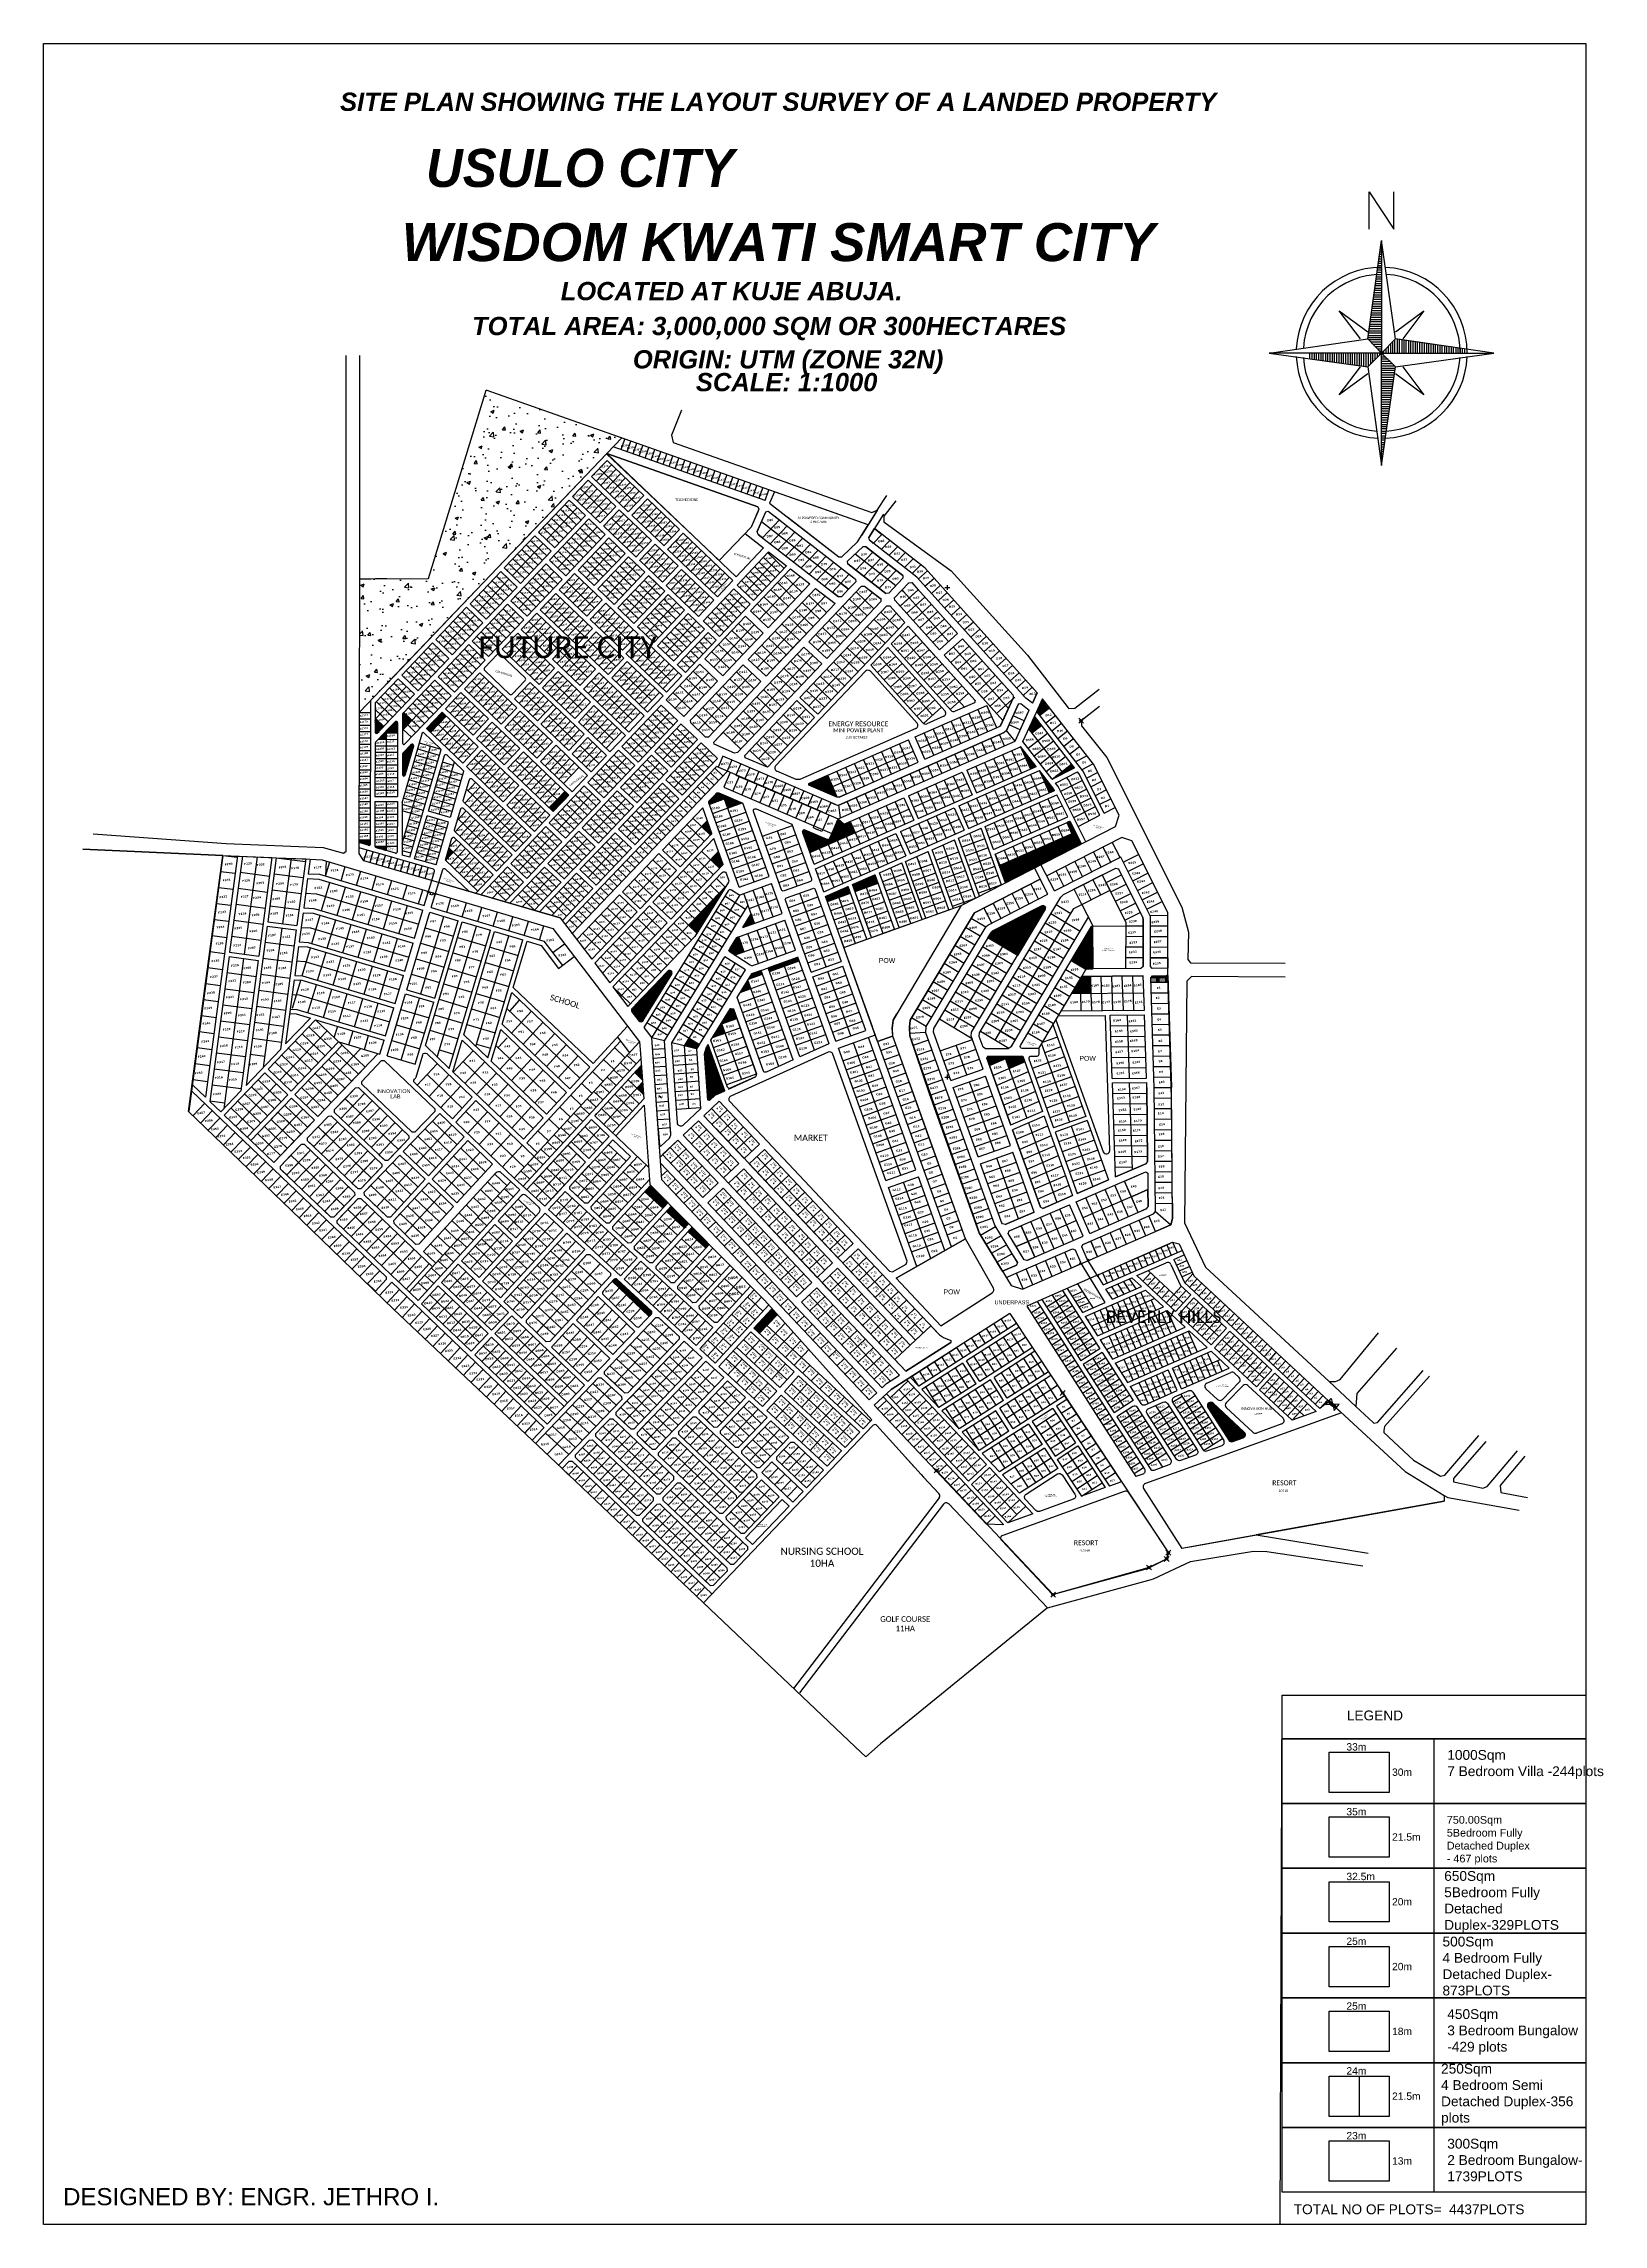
# Model space of a CAD drawing. Header units: millimetres. Extents: x 2359 to 301137, y 976657 to 981112.
# Drawn here: x 297951 to 301137, y 976657 to 981112 of the extents above; entities outside this region: 2.
import ezdxf
from ezdxf.enums import TextEntityAlignment as Align

# ---------------------------------------------------------------- set-up
doc = ezdxf.new("R2010")
doc.units = ezdxf.units.MM
doc.header["$MEASUREMENT"] = 0
doc.header["$PDMODE"] = 35
doc.header["$PDSIZE"] = 5
doc.linetypes.add('DASHEDX2', pattern=[1.5, 1, -0.5])
doc.layers.add('Annotation - Text_Pen_No__86', color=7, linetype='Continuous', lineweight=20, true_color=0x5555ff)
for name, color, linetype in [('DESIGNNN', 7, 'Continuous'), ('Gridcrosses', 7, 'Continuous'), ('NEW GRID', 7, 'Continuous'), ('PDF2_PDF_0', 1, 'Continuous'), ('PDF2_TEXT', 7, 'Continuous'), ('Plines', 1, 'Continuous'), ('PLOTNOS', 7, 'Continuous')]:
    doc.layers.add(name, color=color, linetype=linetype)
doc.styles.add('PDF Arial Bold Italic', font='arialbi.ttf')
doc.styles.get("Standard").update_dxf_attribs({"font": 'arial.ttf'})
doc.dimstyles.get("Standard").update_dxf_attribs({"dimtxt": 0.18, "dimasz": 0.18, "dimexe": 0.18, "dimexo": 0.0625, "dimgap": 0.09, "dimtad": 0, "dimtih": 1, "dimtoh": 1, "dimdec": 4, "dimzin": 0, "dimdsep": 46, "dimtxsty": 'Standard', "dimcen": 0.09, "dimadec": 0, "dimazin": 0, "dimtfac": 1, "dimtdec": 4, "dimtofl": 0, "dimtmove": 0, "dimatfit": 3, "dimfxl": 1, "dimtolj": 1, "dimtzin": 0, "dimarcsym": 0})
pattern_1 = [(45, (20960.45515, 4365.00687), (-0.088388347648, 0.088388347648), [])]

# ---------------------------------------------------------------- blocks, each defined once
blk = doc.blocks.new('*D1')
at = {"color": 0, "lineweight": -2, "transparency": 16777216}
for p, q in [((299524.2, 979514.1), (299522.5, 979510.1)), ((299522.7, 979510.2), (299531.3, 979506.5)), ((299540.7, 979502.4), (299532.1, 979506.1)), ((299542.5, 979506.2), (299540.8, 979502.2))]:
    blk.add_line(p, q, dxfattribs=at)
at = {"color": 0, "transparency": 16777216}
for points in [[(299522.7, 979510.2), (299522.7, 979510.2), (299522.5, 979510.3)], [(299540.7, 979502.5), (299540.7, 979502.4), (299540.9, 979502.4)]]:
    blk.add_solid(points, dxfattribs=at)
at = {"layer": 'Defpoints', "color": 0, "transparency": 16777216}
for p in [(299524.2, 979514.1), (299540.9, 979502.4), (299542.6, 979506.2)]:
    blk.add_point(p, dxfattribs=at)
at = {"color": 0, "transparency": 16777216, "insert": (299531.7, 979506.3), "char_height": 0.18, "attachment_point": 5}
blk.add_mtext('\\A1;20.0000', dxfattribs=at)

msp = doc.modelspace()

# ---------------------------------------------------------------- hatches: boundary and pattern name
h = msp.add_hatch()
h.set_pattern_fill('AR-CONC', color=256, scale=10)
h.set_pattern_definition([(50, (-3.133, 0.694), (71.7260183, -6.2752135), [7.5, -82.5]), (355, (-3.13, 0.694), (-13.8751334, 75.2192134), [6, -66]), (100.4514445, (2.844, 0.17), (57.8508847, 68.943999), [6.374019, -70.114211]), (46.1842, (-3.13, 20.69), (106.724133, -16.551928), [11.25, -123.75]), (96.635635, (5.76, 19.31), (93.466195, 97.41186), [9.561034, -105.171376]), (351.184164, (-3.13, 20.69), (93.466195, 97.41186), [9, -99]), (21, (6.867, 15.694), (59.6907052, -40.261889), [7.5, -82.5]), (326, (6.87, 15.694), (24.331533, 72.5150045), [6, -66]), (71.451445, (11.84, 12.34), (84.0222377, 32.2531153), [6.374019, -70.114211]), (37.5, (-3.133, 0.694), (1.2159855, 33.2893854), [0, -65.2, 0, -67, 0, -66.25]), (7.5, (-3.133, 0.694), (26.3069537, 39.4411712), [0, -38.2, 0, -63.7, 0, -25.25]), (327.5, (-25.433, 0.694), (53.3822436, -2.2554872), [0, -25, 0, -78, 0, -103.5]), (317.5, (-35.433, 0.694), (58.318617, 10.0104982), [0, -32.5, 0, -51.8, 0, -73.5])])
h.paths.add_polyline_path([(298596.13349, 979745.90109), (298596.86685, 980018.50989), (298737.49185, 980019.3688), (298855.28085, 980403.8308), (299131.78099, 980306.3323)])
h = msp.add_hatch()
h.set_pattern_fill('ANSI31', color=3)
h.set_pattern_definition(pattern_1)
h.paths.add_polyline_path([(298773.08215, 979737.96039), (298764.82816, 979745.83041), (298733.04482, 979712.5765), (298741.41854, 979704.59231)])
h.paths.add_polyline_path([(298771.71136, 979443.58121), (298771.97351, 979443.33126), (298787.80531, 979460.0153), (298779.08833, 979468.32677)])
h.paths.add_polyline_path([(298595.43295, 979485.49119), (298595.41731, 979479.67733), (298614.57331, 979474.11684, 0.4987676864), (298618.4096, 979476.98993), (298618.4326, 979485.63167)])
h.paths.add_polyline_path([(298627.39853, 979472.65509, 0.3344375469), (298629.56222, 979469.76594), (298650.37459, 979463.72465), (298650.39845, 979472.59322)])
h.paths.add_polyline_path([(298645.82265, 979466.33025), (298668.52312, 979459.38737), (298670.92125, 979467.22832), (298648.22079, 979474.1712)], flags=9)
h = msp.add_hatch()
h.set_pattern_fill('ANSI31', color=3)
h.set_pattern_definition(pattern_1)
h.paths.add_polyline_path([(298706.87096, 979676.99899, 0.7846846695), (298701.82117, 979679.90816), (298684.73389, 979662.03028, 0.1923459258), (298683.90263, 979659.96552), (298683.79134, 979618.5978, 0.8690302072), (298689.67239, 979617.75338)])
h.paths.add_polyline_path([(298645.89423, 979716.91538), (298629.24819, 979732.78706), (298628.09508, 979731.58059), (298628.02548, 979705.70863, 0.677365567), (298633.1942, 979703.62774)])
h.paths.add_polyline_path([(298674.07604, 979724.43935, 0.677365567), (298668.90732, 979726.52025), (298647.0037, 979703.60318), (298674.01979, 979703.53051)])
h.paths.add_polyline_path([(298703.63384, 979729.56562), (298686.9878, 979745.43729), (298684.95253, 979743.30786, 0.1923459258), (298684.12128, 979741.2431), (298684.0347, 979709.05965)])
h.paths.add_polyline_path([(298651.01987, 979703.59238), (298647.0037, 979703.60318), (298634.61042, 979690.63648), (298650.9849, 979690.59243)])
h = msp.add_hatch()
h.set_pattern_fill('ANSI31', color=3)
h.set_pattern_definition(pattern_1)
h.paths.add_polyline_path([(300000.8317, 979606.58264), (299995.04982, 979604.04286), (300005.10421, 979581.15379), (300016.07833, 979585.97435), (300014.61888, 979588.86643)])
h.paths.add_polyline_path([(300000.8317, 979606.58264), (299984.99543, 979626.93192), (299995.04982, 979604.04286)])
h.paths.add_polyline_path([(299962.82464, 979655.4209), (299956.53435, 979652.65779), (299966.58874, 979629.76873), (299978.66091, 979635.07163)])
h.paths.add_polyline_path([(299946.73292, 979676.09841), (299946.47996, 979675.54686), (299956.53435, 979652.65779), (299962.82464, 979655.4209)])
h.paths.add_polyline_path([(300056.6861, 979632.50543), (300050.82264, 979640.03984), (300031.0931, 979624.68585), (300034.02482, 979620.91864)])
h.paths.add_polyline_path([(300034.02482, 979620.91864), (300031.0931, 979624.68585), (300011.36355, 979609.33186)])
h.paths.add_polyline_path([(299974.92425, 979737.56763), (299963.17786, 979711.95545), (299969.67714, 979703.60403), (299989.40668, 979718.95802)])
h.paths.add_polyline_path([(299991.3692, 979773.42467), (299979.62281, 979747.8125), (299985.7989, 979739.87636), (300005.52844, 979755.23035)])
h = msp.add_hatch()
h.set_pattern_fill('ANSI31', color=3)
h.set_pattern_definition(pattern_1)
h.paths.add_polyline_path([(299552.71326, 979617.26201), (299514.38403, 979600.42527), (299514.39723, 979597.23826), (299557.68558, 979578.64936), (299571.3297, 979572.7903), (299572.2491, 979572.78822)])
h.paths.add_polyline_path([(299608.62061, 979499.83101), (299598.56621, 979522.72007), (299586.00061, 979517.20043), (299573.76885, 979528.2108), (299556.6047, 979488.24028, -0.4142135624), (299551.35094, 979486.14314), (299506.79398, 979505.2768, 0.6555498087), (299501.45091, 979500.24984), (299516.17868, 979459.22439)])
h.paths.add_polyline_path([(299377.89795, 979560.62736), (299338.18736, 979577.67989), (299348.14364, 979549.94582)])
h.paths.add_polyline_path([(299341.38606, 979568.76962), (299338.18736, 979577.67989), (299329.97415, 979581.20681, 0.3130916389), (299325.50397, 979580.29489), (299310.64859, 979564.74965, 0.28413937), (299309.7757, 979560.6346), (299310.7974, 979557.78856)])
h = msp.add_hatch()
h.set_pattern_fill('ANSI31', color=3)
h.set_pattern_definition(pattern_1)
h.paths.add_polyline_path([(299023.68565, 979576.39057), (299015.57697, 979584.12204), (298983.79363, 979550.86813), (298992.02204, 979543.0225)])
h = msp.add_hatch()
h.set_pattern_fill('ANSI31', color=3)
h.set_pattern_definition(pattern_1)
h.paths.add_polyline_path([(299359.91995, 979139.78761), (299353.87479, 979140.77377), (299335.65028, 979111.20446), (299336.2887, 979109.42607), (299366.87737, 979120.40712)])
h.paths.add_polyline_path([(299335.65028, 979111.20446), (299317.24341, 979081.33927), (299343.04628, 979090.60227)])
h.paths.add_polyline_path([(299370.77241, 979287.13565), (299366.8634, 979285.73235), (299349.73581, 979257.94279), (299362.54845, 979249.65255), (299381.75347, 979256.54699)])
h.paths.add_polyline_path([(299396.50843, 979333.83148), (299379.47688, 979306.19775), (299403.35182, 979314.76864)])
h.paths.add_polyline_path([(299329.46105, 979461.40478), (299313.30634, 979444.49987), (299331.3805, 979427.2278), (299338.90399, 979435.10066)])
h.paths.add_polyline_path([(299306.79798, 979524.53465), (299295.07413, 979512.26636), (299313.14829, 979494.99429), (299316.24093, 979498.23054)])
h = msp.add_hatch()
h.set_pattern_fill('ANSI31', color=3)
h.set_pattern_definition(pattern_1)
h.paths.add_polyline_path([(299494.6252, 979238.09747), (299491.92168, 979245.62835), (299430.74435, 979223.66623), (299433.44787, 979216.13535)])
h.paths.add_polyline_path([(299419.33002, 979211.06717), (299416.62651, 979218.59805), (299397.63931, 979211.78182), (299390.9109, 979200.86496)])
h.paths.add_polyline_path([(299389.36323, 979198.35385), (299374.09292, 979173.57775), (299395.49894, 979181.26232)])
h.paths.add_polyline_path([(299649.30794, 979413.94223), (299603.41989, 979393.78516), (299608.4564, 979379.75553), (299655.51589, 979396.64947)])
h.paths.add_polyline_path([(299594.24228, 979389.75375), (299548.35424, 979369.59667), (299551.98502, 979359.48281), (299599.04451, 979376.37674)])
h.paths.add_polyline_path([(300047.66012, 979523.39144), (300040.97076, 979520.45303), (300051.02516, 979497.56397), (300058.93933, 979501.0404)])
h = msp.add_hatch()
h.set_pattern_fill('ANSI31', color=3)
h.set_pattern_definition(pattern_1)
h.paths.add_polyline_path([(300071.06865, 979477.00477), (300058.93933, 979501.0404), (299902.94802, 979432.51867), (299915.52793, 979397.47627)])
h.paths.add_polyline_path([(299962.68179, 979431.2795), (300018.44116, 979461.76863), (300011.26805, 979474.88701), (299955.50868, 979444.39788)], flags=24)
h = msp.add_hatch()
h.set_pattern_fill('ANSI31', color=3)
h.set_pattern_definition(pattern_1)
h.paths.add_polyline_path([(299233.89473, 979211.0281, 0.8999837776), (299226.02341, 979217.10592), (299153.02599, 979140.71863, 0.3694114598), (299152.6687, 979134.2274), (299167.01827, 979115.45839, 0.5258690589), (299175.24687, 979115.8718)])
h.paths.add_polyline_path([(299343.48218, 979388.83401), (299343.28356, 979389.02381), (299268.66819, 979310.94343), (299285.5391, 979294.82121)])
h = msp.add_hatch()
h.set_pattern_fill('ANSI31', color=3)
h.set_pattern_definition(pattern_1)
h.paths.add_polyline_path([(299996.5614, 979343.6873, 0.7537339363), (299989.98876, 979350.70263), (299889.9643, 979299.41374), (299886.96954, 979296.81286), (299880.00171, 979285.16087), (299940.0793, 979249.2348)])
h = msp.add_hatch()
h.set_pattern_fill('ANSI31', color=3)
h.set_pattern_definition(pattern_1)
h.paths.add_polyline_path([(300093.62143, 979308.11433), (300091.79515, 979308.09796), (300049.96373, 979238.14512), (300080.00253, 979220.18209), (300081.87253, 979221.48874), (300094.47186, 979221.61261)])
h = msp.add_hatch()
h.set_pattern_fill('ANSI31', color=3)
h.set_pattern_definition(pattern_1)
h.paths.add_polyline_path([(299950.97458, 979043.05489), (299913.74467, 979043.21385), (299922.81411, 979017.8668), (299955.00385, 979031.79401)])
h.paths.add_polyline_path([(300089.73963, 979206.50295), (300071.72592, 979206.34149), (300050.68351, 979171.15319), (300090.874, 979171.5176)])
h = msp.add_hatch()
h.set_pattern_fill('GRASS', color=3)
h.set_pattern_definition([(90, (-3.13315, 0.6938), (-0.707106781, 0.707106781), [0.1875, -1.226713563]), (45, (-3.1332, 0.6938), (-0.7071067812, 0.7071067812), [0.1875, -0.8125]), (135, (-3.1332, 0.6938), (-0.7071067812, -0.7071067812), [0.1875, -0.8125])])
h.paths.add_polyline_path([(300212.706, 979194.10493), (300212.39742, 979203.62184), (300216.26763, 979207.656), (300247.27589, 979207.93716), (300247.71292, 979194.45898)])
h = msp.add_hatch()
h.set_pattern_fill('ANSI31', color=3)
h.set_pattern_definition(pattern_1)
h.paths.add_polyline_path([(299171.81328, 979024.44665), (299158.32269, 979009.79686), (299173.92015, 978994.88033)])
h.paths.add_polyline_path([(299174.25425, 978990.19177), (299162.84307, 978977.80006), (299176.03637, 978965.18273)])
h.paths.add_polyline_path([(299290.49361, 979066.52637), (299269.21115, 979079.64343), (299259.83292, 979064.42722), (299285.32796, 979058.1451)])
h = msp.add_hatch()
h.set_pattern_fill('ANSI31', color=3)
h.set_pattern_definition(pattern_1)
h.paths.add_polyline_path([(299308.4581, 979067.08507), (299304.07885, 979059.97973), (299301.06353, 979048.04443), (299307.60415, 978953.61683), (299311.33109, 978953.06446), (299322.74659, 978963.81888), (299342.35584, 978972.66007)])
h = msp.add_hatch()
h.set_pattern_fill('ANSI31', color=3)
h.set_pattern_definition(pattern_1)
h.paths.add_polyline_path([(299915.55569, 979038.15244), (299913.74467, 979043.21385), (299880.38162, 979043.3563), (299877.86342, 979039.60359), (299883.36596, 979024.22523)])
h = msp.add_hatch()
h.set_pattern_fill('ANSI31', color=3)
h.set_pattern_definition(pattern_1)
h.paths.add_polyline_path([(299190.88457, 978779.4364), (299178.94551, 978766.47145), (299215.72607, 978732.60125), (299226.11938, 978743.88763)])
h.paths.add_polyline_path([(299233.16634, 978736.77787), (299223.08218, 978725.82721), (299259.86273, 978691.957), (299268.40115, 978701.2291)])
h.paths.add_polyline_path([(299275.44811, 978694.11934), (299267.21884, 978685.18296), (299303.9994, 978651.31276), (299310.68292, 978658.57057)])
h = msp.add_hatch()
h.set_pattern_fill('ANSI31', color=3)
h.set_pattern_definition(pattern_1)
h.paths.add_polyline_path([(299122.6357, 978587.22524, 0.4142135624), (299115.57063, 978586.9342), (299112.38448, 978583.47428), (299187.76897, 978511.3808), (299192.31494, 978516.13429, 0.4197479803), (299192.08843, 978523.26812)])
h = msp.add_hatch()
h.set_pattern_fill('ANSI31', color=3)
h.set_pattern_definition(pattern_1)
h.paths.add_polyline_path([(299449.74286, 978515.5992), (299438.90855, 978527.66525), (299402.03641, 978487.62481), (299413.17782, 978477.36499)])
h = msp.add_hatch()
h.set_pattern_fill('ANSI31', color=3)
h.set_pattern_definition(pattern_1)
h.paths.add_polyline_path([(300339.96255, 978334.50615, 0.8811759541), (300329.30355, 978325.60207), (300372.02243, 978258.92094, 0.3503573352), (300380.2968, 978256.1141), (300401.20545, 978263.67407, 0.5613112913), (300403.59008, 978275.38499)])
at = {"layer": 'DESIGNNN'}
h = msp.add_hatch(dxfattribs=at)
h.set_pattern_fill('GRASS')
h.set_pattern_definition([(90, (-3.133, 0.694), (-17.96051224, 17.96051224), [4.7625, -31.1585245]), (45, (-3.133, 0.694), (-17.96051224, 17.96051224), [4.7625, -20.6375]), (135, (-3.133, 0.694), (-17.96051224, -17.96051224), [4.7625, -20.6375])])
h.paths.add_polyline_path([(300212.706, 979194.10493), (300212.39742, 979203.62184), (300216.26763, 979207.656), (300247.27589, 979207.93716), (300247.71292, 979194.45898)])

# ---------------------------------------------------------------- linework, layer by layer
for p, q in [((298596.13349, 979745.90109), (299131.78099, 980306.3323)), ((299070.00583, 980227.22588), (299101.78917, 980260.47979)), ((299079.40367, 980218.24364), (299111.18701, 980251.49755)), ((299085.9175, 980243.83377), (299161.16654, 980172.08525)), ((299088.80151, 980209.2614), (299120.58484, 980242.51531)), ((299094.56046, 980267.37223), (299094.55176, 980267.38052)), ((299101.46118, 980274.60963), (299365.76647, 980022.5996)), ((299101.78917, 980260.47979), (299177.05821, 980188.7122)), ((299031.31307, 980186.74286), (299063.09641, 980219.99677)), ((299040.71091, 980177.76062), (299072.49425, 980211.01453)), ((299047.22474, 980203.35074), (299103.65652, 980149.54412)), ((299050.10875, 980168.77838), (299081.89208, 980202.03229)), ((299059.50659, 980159.79614), (299091.28992, 980193.05005)), ((299063.09641, 980219.99677), (299119.54819, 980166.17108)), ((299070.00583, 980227.22588), (299145.27487, 980155.45829)), ((299098.19934, 980200.27916), (299129.98268, 980233.53307)), ((299107.59718, 980191.29692), (299139.38052, 980224.55083)), ((299116.99502, 980182.31468), (299148.77835, 980215.56859)), ((299126.39286, 980173.33244), (299158.17619, 980206.58635)), ((299135.79069, 980164.35019), (299167.57403, 980197.6041)), ((298961.52792, 980113.72884), (299024.40365, 980179.51375)), ((298978.17396, 980097.85716), (299041.03059, 980163.62209)), ((298994.82, 980081.98548), (299057.69573, 980147.77039)), ((298997.49082, 980151.28788), (299030.7829, 980119.54452)), ((299006.46177, 980160.6965), (299039.75384, 980128.95314)), ((299015.43271, 980170.10513), (299048.72479, 980138.36177)), ((299024.40365, 980179.51375), (299057.69573, 980147.77039)), ((299031.31307, 980186.74286), (299087.76485, 980132.91717)), ((299068.90442, 980150.8139), (299100.68776, 980184.06781)), ((299078.30226, 980141.83166), (299110.0856, 980175.08557)), ((299087.7001, 980132.84941), (299119.54819, 980166.17108)), ((299094.9292, 980125.94), (299126.7856, 980159.27035)), ((299104.32704, 980116.95776), (299136.18344, 980150.28811)), ((299126.7856, 980159.27035), (299192.64601, 980096.47371)), ((299145.18853, 980155.36795), (299177.05821, 980188.7122)), ((299152.41764, 980148.45854), (299184.29562, 980181.81147)), ((299152.51228, 980148.55756), (299218.37269, 980085.76092)), ((299161.81547, 980139.4763), (299193.69345, 980172.82923)), ((299168.40395, 980165.18452), (299234.26436, 980102.38787)), ((299171.21331, 980130.49406), (299203.09129, 980163.84699)), ((299180.61115, 980121.51181), (299212.48913, 980154.86475)), ((299184.29562, 980181.81147), (299250.15603, 980119.01483)), ((299190.00899, 980112.52957), (299221.88697, 980145.88251)), ((298891.74277, 980040.71482), (298954.6185, 980106.49973)), ((298954.6185, 980106.49973), (298987.99841, 980074.67263)), ((298961.52792, 980113.72884), (298994.89913, 980081.91003)), ((298970.578, 980123.06201), (299003.87007, 980091.31865)), ((298979.54894, 980132.47063), (299012.84102, 980100.72727)), ((298984.09291, 980056.28906), (299064.93314, 980140.86966)), ((298988.51988, 980141.87926), (299021.81196, 980110.1359)), ((299000.73895, 980040.41739), (299081.57917, 980124.99798)), ((299017.38498, 980024.54571), (299098.22521, 980109.1263)), ((299029.04937, 980103.23517), (299062.34144, 980071.49181)), ((299038.02031, 980112.64379), (299071.31238, 980080.90043)), ((299042.58689, 980036.44066), (299105.46262, 980102.22557)), ((299046.99125, 980122.05241), (299080.28333, 980090.30906)), ((299055.96219, 980131.46104), (299089.25427, 980099.71768)), ((299064.93314, 980140.86966), (299098.22521, 980109.1263)), ((299095.00226, 980126.01644), (299160.86267, 980063.2198)), ((299105.46262, 980102.22557), (299138.7547, 980070.48222)), ((299110.89393, 980142.64339), (299176.75434, 980079.84675)), ((299113.72488, 980107.97552), (299145.58127, 980141.30587)), ((299123.12272, 980098.99328), (299154.97911, 980132.32362)), ((299132.52055, 980090.01103), (299164.37695, 980123.34138)), ((299141.91839, 980081.02879), (299173.77479, 980114.35914)), ((299151.31623, 980072.04655), (299183.17262, 980105.3769)), ((299199.40682, 980103.54733), (299231.2848, 980136.90027)), ((299208.80466, 980094.56509), (299240.68264, 980127.91803)), ((299218.2025, 980085.58285), (299250.15603, 980119.01483)), ((299225.4316, 980078.67343), (299257.39344, 980112.1141)), ((299234.82944, 980069.69119), (299266.70742, 980103.04413)), ((299257.39344, 980112.1141), (299358.88308, 980015.34567)), ((298908.3888, 980024.84314), (298971.26454, 980090.62805)), ((298909.76379, 980059.45661), (298943.14369, 980027.62951)), ((298918.73473, 980068.86524), (298952.11464, 980037.03813)), ((298925.03484, 980008.97146), (298987.91057, 980074.75637)), ((298927.70567, 980078.27386), (298961.08558, 980046.44676)), ((298936.67661, 980087.68248), (298970.05652, 980055.85538)), ((298945.64756, 980097.09111), (298979.02746, 980065.264)), ((298984.09291, 980056.28906), (299017.38498, 980024.54571)), ((298993.1656, 980065.60067), (299026.45767, 980033.85732)), ((299002.13654, 980075.0093), (299035.42861, 980043.26594)), ((299011.10748, 980084.41792), (299044.39956, 980052.67456)), ((299020.07842, 980093.82654), (299053.3705, 980062.08319)), ((299059.23293, 980020.56899), (299122.08956, 980086.33392)), ((299069.57885, 980064.59108), (299102.87093, 980032.84772)), ((299075.87896, 980004.69731), (299138.7547, 980070.48222)), ((299078.54979, 980073.9997), (299111.84187, 980042.25635)), ((299083.11637, 979997.79658), (299145.9921, 980063.58149)), ((299087.52073, 980083.40833), (299120.81281, 980051.66497)), ((299096.49168, 980092.81695), (299129.78375, 980061.07359)), ((299145.9921, 980063.58149), (299179.28418, 980031.83813)), ((299160.71406, 980063.06431), (299192.64601, 980096.47371)), ((299167.94317, 980056.1549), (299199.88342, 980089.57298)), ((299168.10008, 980056.31907), (299215.14323, 980011.46432)), ((299177.50871, 980047.34812), (299209.29205, 980080.60203)), ((299183.99175, 980072.94602), (299231.0349, 980028.09128)), ((299186.91734, 980038.37717), (299218.70068, 980071.63108)), ((299196.32597, 980029.40622), (299228.07693, 980062.62625)), ((299199.88342, 980089.57298), (299246.92657, 980044.71823)), ((299225.6101, 980078.86019), (299327.21947, 979981.97759)), ((299241.50177, 980095.48714), (299336.35774, 980005.04379)), ((299244.22728, 980060.70895), (299276.10526, 980094.06189)), ((299253.62512, 980051.72671), (299285.5031, 980085.07965)), ((299263.02295, 980042.74447), (299294.90093, 980076.0974)), ((299272.42079, 980033.76223), (299304.29877, 980067.11516)), ((299281.81863, 980024.77999), (299313.69661, 980058.13292)), ((299421.29385, 980062.22995), (299454.58599, 980030.48653)), ((299430.24226, 980071.66006), (299463.5344, 980039.91664)), ((298596.86685, 980018.50989), (298619.8513, 980018.65028)), ((298651.8674, 980018.64347), (298628.86749, 980018.70535)), ((298821.95761, 979967.7008), (298884.83335, 980033.48571)), ((298838.60365, 979951.82912), (298901.47938, 980017.61403)), ((298866.89146, 980014.66846), (298900.3592, 979982.75761)), ((298875.8624, 980024.07708), (298909.33014, 979992.16624)), ((298884.83335, 980033.48571), (298918.30108, 980001.57486)), ((298891.74277, 980040.71482), (298925.20181, 980008.81226)), ((298900.79284, 980050.04799), (298934.17275, 980018.22089)), ((298905.32551, 979973.8772), (298977.18349, 980049.05995)), ((298921.97155, 979958.00552), (298993.82953, 980033.18827)), ((298938.61758, 979942.13384), (299010.47556, 980017.3166)), ((298941.41016, 980011.32016), (298974.70224, 979979.5768)), ((298950.3811, 980020.72878), (298983.67318, 979988.98542)), ((298959.35204, 980030.1374), (298992.64412, 979998.39404)), ((298968.32299, 980039.54603), (299001.61506, 980007.80267)), ((298977.18349, 980049.05995), (299010.47556, 980017.3166)), ((299003.89413, 979995.95764), (299035.67747, 980029.21155)), ((299013.29197, 979986.9754), (299045.0753, 980020.22931)), ((299019.8058, 980012.56553), (299076.23758, 979958.75891)), ((299022.6898, 979977.99316), (299054.47314, 980011.24707)), ((299035.67747, 980029.21155), (299092.12925, 979975.38586)), ((299042.58689, 980036.44066), (299075.87896, 980004.69731)), ((299051.63696, 980045.77383), (299084.92904, 980014.03048)), ((299060.60791, 980055.18246), (299093.89998, 980023.4391)), ((299099.76241, 979981.9249), (299162.61905, 980047.68983)), ((299101.05826, 980016.61382), (299134.35033, 979984.87047)), ((299110.0292, 980026.02245), (299143.32127, 979994.27909)), ((299116.40845, 979966.05322), (299179.28418, 980031.83813)), ((299119.00014, 980035.43107), (299152.29222, 980003.68771)), ((299123.64585, 979959.15249), (299186.52159, 980024.9374)), ((299127.97108, 980044.83969), (299161.26316, 980013.09634)), ((299136.94203, 980054.24832), (299170.2341, 980022.50496)), ((299177.47151, 980015.60423), (299210.76358, 979983.86087)), ((299186.44245, 980025.01285), (299219.73453, 979993.2695)), ((299186.52159, 980024.9374), (299219.81366, 979993.19404)), ((299205.7346, 980020.43527), (299237.51794, 980053.68918)), ((299215.14323, 980011.46432), (299246.92657, 980044.71823)), ((299222.37234, 980004.5549), (299254.16398, 980037.8175)), ((299231.77017, 979995.57266), (299263.55351, 980028.82657)), ((299238.27231, 980021.19055), (299304.50428, 979958.03963)), ((299241.16801, 979986.59042), (299272.95135, 980019.84433)), ((299254.16398, 980037.8175), (299320.33608, 979974.72367)), ((299324.00353, 980048.60264), (299292.2602, 980015.31059)), ((299333.41216, 980039.6317), (299301.66882, 980006.33965)), ((299342.82078, 980030.66076), (299311.07745, 979997.36871)), ((299352.2294, 980021.68982), (299320.48607, 979988.39777)), ((299376.74939, 980014.89101), (299409.84394, 979983.33599)), ((299385.50021, 980024.50952), (299418.79235, 979992.7661)), ((299394.44862, 980033.93963), (299427.74076, 980002.19621)), ((299403.39703, 980043.36974), (299436.68917, 980011.62631)), ((299412.34544, 980052.79985), (299445.63758, 980021.05642)), ((298821.95761, 979967.7008), (298855.24969, 979935.95744)), ((298826.55811, 979891.46533), (298898.41609, 979966.64809)), ((298831.00769, 979977.03397), (298864.47543, 979945.12312)), ((298839.97863, 979986.44259), (298873.44637, 979954.53174)), ((298848.94958, 979995.85121), (298882.41732, 979963.94037)), ((298855.24969, 979935.95744), (298918.12542, 980001.74235)), ((298857.92052, 980005.25984), (298891.38826, 979973.34899)), ((298898.41609, 979966.64809), (298931.70816, 979934.90473)), ((298905.32551, 979973.8772), (298938.61758, 979942.13384)), ((298914.49733, 979983.09429), (298947.78941, 979951.35093)), ((298923.46828, 979992.50291), (298956.76035, 979960.75955)), ((298932.43922, 980001.91153), (298965.73129, 979970.16817)), ((298965.20137, 979955.47462), (298996.98471, 979988.72853)), ((298974.59921, 979946.49238), (299006.38255, 979979.74629)), ((298981.16174, 979972.03607), (299056.36208, 979900.33399)), ((298983.99705, 979937.51014), (299015.78038, 979970.76405)), ((298996.98471, 979988.72853), (299072.25375, 979916.96094)), ((299003.89413, 979995.95764), (299060.34591, 979942.13195)), ((299032.08764, 979969.01092), (299063.87098, 980002.26483)), ((299041.48548, 979960.02868), (299073.26882, 979993.28259)), ((299050.88332, 979951.04644), (299082.66665, 979984.30035)), ((299060.28115, 979942.0642), (299092.12925, 979975.38586)), ((299067.51026, 979935.15478), (299099.36665, 979968.48513)), ((299083.11637, 979997.79658), (299116.40845, 979966.05322)), ((299092.08731, 980007.2052), (299125.37939, 979975.46184)), ((299092.83389, 979974.67581), (299092.85299, 979974.69579)), ((299099.36665, 979968.48513), (299165.22707, 979905.68849)), ((299132.6168, 979968.56111), (299165.90887, 979936.81776)), ((299140.29189, 979943.28081), (299203.10204, 980008.9971)), ((299141.58774, 979977.96974), (299174.87982, 979946.22638)), ((299150.55868, 979987.37836), (299183.85076, 979955.635)), ((299156.93793, 979927.40913), (299219.81366, 979993.19404)), ((299159.52962, 979996.78698), (299192.8217, 979965.04363)), ((299164.17534, 979920.5084), (299227.05107, 979986.29331)), ((299168.50057, 980006.19561), (299201.79264, 979974.45225)), ((299180.80228, 979904.61675), (299243.67801, 979970.40166)), ((299209.03005, 979967.55152), (299242.32213, 979935.80816)), ((299218.00099, 979976.96014), (299251.29307, 979945.21679)), ((299222.38064, 980004.56359), (299288.67248, 979941.35559)), ((299227.05107, 979986.29331), (299260.34315, 979954.54996)), ((299250.56585, 979977.60818), (299282.34919, 980010.86209)), ((299259.96369, 979968.62594), (299291.74702, 980001.87985)), ((299269.36152, 979959.6437), (299301.14486, 979992.89761)), ((299278.75936, 979950.66146), (299310.5427, 979983.91537)), ((299333.9649, 979970.01912), (299367.25704, 979938.27569)), ((299342.93584, 979979.42774), (299376.11532, 979947.79174)), ((299351.90678, 979988.83636), (299385.06373, 979957.22185)), ((299360.71999, 979998.39538), (299394.01214, 979966.65195)), ((299367.60339, 980005.64931), (299400.89553, 979973.90588)), ((298752.17246, 979894.68678), (298815.04819, 979960.47169)), ((298768.8185, 979878.8151), (298831.69423, 979944.60001)), ((298779.16442, 979922.83719), (298812.4565, 979891.09384)), ((298785.46454, 979862.94342), (298848.34027, 979928.72833)), ((298788.13537, 979932.24582), (298821.42744, 979900.50246)), ((298797.10631, 979941.65444), (298830.39838, 979909.91108)), ((298806.07725, 979951.06306), (298839.36933, 979919.31971)), ((298815.04819, 979960.47169), (298848.34027, 979928.72833)), ((298843.20415, 979875.59366), (298915.06213, 979950.77641)), ((298859.85018, 979859.72198), (298931.70816, 979934.90473)), ((298862.53232, 979929.0136), (298895.82439, 979897.27024)), ((298871.50326, 979938.42222), (298904.79534, 979906.67886)), ((298880.4742, 979947.83084), (298913.76628, 979916.08748)), ((298889.44515, 979957.23947), (298922.73722, 979925.49611)), ((298926.50861, 979914.9916), (298958.29195, 979948.24551)), ((298935.90645, 979906.00936), (298967.68979, 979939.26327)), ((298942.51768, 979931.50662), (298998.85206, 979877.79286)), ((298945.30429, 979897.02712), (298977.08762, 979930.28103)), ((298958.29195, 979948.24551), (299014.74373, 979894.41982)), ((298965.20137, 979955.47462), (299040.47041, 979883.70703)), ((298993.39488, 979928.5279), (299025.17822, 979961.78181)), ((299002.79272, 979919.54566), (299034.57606, 979952.79957)), ((299012.19056, 979910.56342), (299043.9739, 979943.81733)), ((299021.5884, 979901.58118), (299053.37173, 979934.83509)), ((299030.98623, 979892.59894), (299062.76957, 979925.85285)), ((299067.58332, 979935.23122), (299133.44373, 979872.43458)), ((299076.99195, 979926.26027), (299108.77528, 979959.51418)), ((299083.47499, 979951.85818), (299149.3354, 979889.06153)), ((299086.40058, 979917.28932), (299118.18392, 979950.54323)), ((299095.70377, 979908.20806), (299127.59255, 979941.57228)), ((299105.21784, 979899.34743), (299137.00118, 979932.60134)), ((299109.46084, 979958.78415), (299109.49903, 979958.82411)), ((299114.62647, 979890.37648), (299146.40981, 979923.63039)), ((299116.68994, 979951.87474), (299116.73643, 979951.92338)), ((299123.64585, 979959.15249), (299156.93793, 979927.40913)), ((299133.31688, 979935.98308), (299133.38247, 979936.0517)), ((299173.14628, 979929.91703), (299206.43836, 979898.17367)), ((299182.11722, 979939.32565), (299215.4093, 979907.58229)), ((299191.08817, 979948.73427), (299224.38024, 979916.99092)), ((299197.42922, 979888.72509), (299260.34315, 979954.54996)), ((299200.05911, 979958.1429), (299233.35118, 979926.39954)), ((299204.65833, 979881.81567), (299267.58055, 979947.64923)), ((299221.28527, 979865.92402), (299284.16101, 979931.70893)), ((299249.55953, 979928.90743), (299282.85161, 979897.16408)), ((299258.53048, 979938.31606), (299291.82255, 979906.5727)), ((299267.58055, 979947.64923), (299300.87263, 979915.90587)), ((299298.08113, 979932.38462), (299331.37327, 979900.6412)), ((299307.05207, 979941.79325), (299340.34422, 979910.04982)), ((299316.02301, 979951.20187), (299349.31516, 979919.45845)), ((299324.99395, 979960.61049), (299358.2861, 979928.86707)), ((298682.38731, 979821.67276), (298745.26304, 979887.45767)), ((298736.2921, 979878.04904), (298769.58417, 979846.30569)), ((298745.26304, 979887.45767), (298778.55512, 979855.71431)), ((298752.17246, 979894.68678), (298785.46454, 979862.94342)), ((298756.77296, 979818.45131), (298819.64869, 979884.23622)), ((298761.22254, 979904.01995), (298794.51461, 979872.27659)), ((298770.19348, 979913.42857), (298803.48556, 979881.68521)), ((298819.64869, 979884.23622), (298852.94076, 979852.49287)), ((298826.55811, 979891.46533), (298859.85018, 979859.72198)), ((298835.61949, 979900.78773), (298868.91157, 979869.04437)), ((298844.59043, 979910.19635), (298877.88251, 979878.45299)), ((298853.56138, 979919.60497), (298886.85345, 979887.86161)), ((298887.81586, 979874.50858), (298919.59919, 979907.76249)), ((298887.81586, 979874.50858), (298919.59919, 979907.76249)), ((298897.21369, 979865.52634), (298928.99703, 979898.78025)), ((298903.72752, 979891.11646), (298978.97656, 979819.36794)), ((298906.61153, 979856.5441), (298938.39487, 979889.79801)), ((298916.00937, 979847.56186), (298947.7927, 979880.81577)), ((298919.59919, 979907.76249), (298994.86823, 979835.9949)), ((298926.50861, 979914.9916), (298982.96039, 979861.16591)), ((298954.70213, 979888.04488), (298986.48546, 979921.29879)), ((298964.09996, 979879.06264), (298995.8833, 979912.31655)), ((298973.4978, 979870.0804), (299005.28114, 979903.33431)), ((298982.89564, 979861.09816), (299014.74373, 979894.41982)), ((298990.12474, 979854.18874), (299021.98114, 979887.51909)), ((298999.52258, 979845.2065), (299031.30592, 979878.46041)), ((299021.98114, 979887.51909), (299078.43292, 979833.6934)), ((299040.38407, 979883.6167), (299072.25375, 979916.96094)), ((299047.61318, 979876.70728), (299079.49116, 979910.06021)), ((299057.01101, 979867.72504), (299088.79435, 979900.97895)), ((299063.59949, 979893.43326), (299120.05127, 979839.60756)), ((299066.40885, 979858.7428), (299098.19219, 979891.99671)), ((299075.80669, 979849.76056), (299107.59003, 979883.01447)), ((299079.49116, 979910.06021), (299135.94294, 979856.23452)), ((299124.0351, 979881.40553), (299155.81844, 979914.65944)), ((299133.44373, 979872.43458), (299165.22707, 979905.68849)), ((299140.52423, 979865.36968), (299172.46447, 979898.78776)), ((299149.92206, 979856.38744), (299181.86231, 979889.80552)), ((299149.94383, 979920.09142), (299150.02851, 979920.18002)), ((299156.57281, 979882.1608), (299231.84185, 979810.39321)), ((299157.17293, 979913.18201), (299157.26592, 979913.27929)), ((299159.3199, 979847.4052), (299191.26015, 979880.82328)), ((299164.17534, 979920.5084), (299197.46741, 979888.76505)), ((299172.46447, 979898.78776), (299254.96762, 979820.12259)), ((299204.70482, 979881.86432), (299237.9969, 979850.12096)), ((299213.67576, 979891.27294), (299246.96784, 979859.52958)), ((299222.64671, 979900.68156), (299255.93878, 979868.93821)), ((299231.61765, 979910.09019), (299264.90972, 979878.34683)), ((299237.91222, 979850.03236), (299300.87263, 979915.90587)), ((299240.58859, 979919.49881), (299273.88067, 979887.75545)), ((299245.14132, 979843.12294), (299308.11004, 979909.00514)), ((299281.11808, 979880.85472), (299297.73478, 979865.01101)), ((299290.08902, 979890.26335), (299306.70573, 979874.41963)), ((299299.05996, 979899.67197), (299315.67667, 979883.82826)), ((299308.11004, 979909.00514), (299324.48988, 979893.38727)), ((298699.03335, 979805.80108), (298761.90908, 979871.58599)), ((298700.40833, 979840.41455), (298733.7004, 979808.67119)), ((298709.37927, 979849.82317), (298742.67135, 979818.07982)), ((298715.67938, 979789.9294), (298778.55512, 979855.71431)), ((298718.35021, 979859.2318), (298751.64229, 979827.48844)), ((298727.32116, 979868.64042), (298760.61323, 979836.89706)), ((298773.41899, 979802.57964), (298836.29473, 979868.36455)), ((298774.89311, 979837.09858), (298808.18519, 979805.35522)), ((298783.86405, 979846.50721), (298817.15613, 979814.76385)), ((298790.06503, 979786.70796), (298852.94076, 979852.49287)), ((298792.835, 979855.91583), (298826.12707, 979824.17247)), ((298801.80594, 979865.32445), (298835.09801, 979833.5811)), ((298810.77688, 979874.73308), (298844.06896, 979842.98972)), ((298851.89019, 979836.92068), (298878.14599, 979864.3913)), ((298883.79792, 979864.52249), (298934.45977, 979816.21739)), ((298887.81586, 979874.50858), (298963.0849, 979802.74099)), ((298925.4072, 979838.57962), (298957.19054, 979871.83353)), ((298934.80504, 979829.59738), (298966.58838, 979862.85129)), ((298944.20288, 979820.61513), (298975.98622, 979853.86905)), ((298953.60072, 979811.63289), (298985.38405, 979844.8868)), ((298962.99855, 979802.65065), (298994.86823, 979835.9949)), ((298990.1978, 979854.26518), (299046.64958, 979800.43949)), ((299006.08947, 979870.89213), (299062.54125, 979817.06644)), ((299008.92042, 979836.22426), (299040.70376, 979869.47817)), ((299018.31826, 979827.24202), (299050.10159, 979860.49593)), ((299027.71609, 979818.25978), (299059.49943, 979851.51369)), ((299037.11393, 979809.27754), (299068.89727, 979842.53145)), ((299046.51177, 979800.29529), (299078.43292, 979833.6934)), ((299047.70782, 979876.8063), (299104.1596, 979822.98061)), ((299085.20453, 979840.77832), (299116.98786, 979874.03223)), ((299094.60236, 979831.79607), (299126.3857, 979865.04998)), ((299104.1596, 979822.98061), (299135.94294, 979856.23452)), ((299111.39701, 979816.07988), (299143.18035, 979849.33379)), ((299120.79485, 979807.09764), (299152.57818, 979840.35155)), ((299127.28868, 979832.70683), (299193.14909, 979769.91019)), ((299140.68114, 979865.53385), (299223.30402, 979786.75451)), ((299143.18035, 979849.33379), (299216.42063, 979779.50058)), ((299168.71774, 979838.42296), (299200.65799, 979871.84104)), ((299178.11558, 979829.44072), (299210.05582, 979862.8588)), ((299187.51341, 979820.45848), (299219.45366, 979853.87655)), ((299196.91125, 979811.47623), (299228.8515, 979844.89431)), ((299206.30909, 979802.49399), (299238.24934, 979835.91207)), ((299245.23431, 979843.22023), (299261.85101, 979827.37652)), ((299254.20525, 979852.62885), (299270.82196, 979836.78514)), ((299263.17619, 979862.03748), (299279.7929, 979846.19376)), ((299272.14713, 979871.4461), (299288.76384, 979855.60239)), ((298628.09508, 979731.58059), (298692.12393, 979798.57197)), ((298629.01292, 979765.8288), (298675.47789, 979814.44365)), ((298657.536, 979795.6264), (298690.91591, 979763.7993)), ((298666.50694, 979805.03502), (298699.88685, 979773.20792)), ((298675.47789, 979814.44365), (298708.85779, 979782.61654)), ((298682.38731, 979821.67276), (298715.75852, 979789.85395)), ((298684.0347, 979709.05965), (298766.50957, 979795.35052)), ((298684.95253, 979743.30786), (298749.86353, 979811.2222)), ((298691.43739, 979831.00593), (298724.72946, 979799.26257)), ((298731.92165, 979792.40496), (298765.21373, 979760.6616)), ((298740.89259, 979801.81358), (298774.18467, 979770.07022)), ((298749.86353, 979811.2222), (298783.15561, 979779.47885)), ((298756.77296, 979818.45131), (298790.06503, 979786.70796)), ((298765.92217, 979827.68996), (298799.21425, 979795.9466)), ((298810.43034, 979793.54254), (298842.21368, 979826.79645)), ((298810.43034, 979793.54254), (298885.69938, 979721.77495)), ((298819.82818, 979784.5603), (298851.61151, 979817.81421)), ((298826.34201, 979810.15042), (298901.59105, 979738.4019)), ((298829.22601, 979775.57806), (298861.00935, 979808.83197)), ((298838.62385, 979766.59582), (298870.40719, 979799.84973)), ((298842.21368, 979826.79645), (298917.48272, 979755.02886)), ((298848.02169, 979757.61357), (298879.80503, 979790.86748)), ((298852.02154, 979831.26195), (298902.68339, 979782.95684)), ((298908.33533, 979783.08804), (298934.59113, 979810.55866)), ((298912.73923, 979773.2227), (298944.59562, 979806.55305)), ((298922.13706, 979764.24046), (298953.9204, 979797.49437)), ((298922.13706, 979764.24046), (298953.9204, 979797.49437)), ((298928.70395, 979789.92609), (298975.7471, 979745.07135)), ((298931.5349, 979755.25822), (298963.31824, 979788.51213)), ((298944.59562, 979806.55305), (298991.63877, 979761.6983)), ((298970.22766, 979795.74124), (299002.10564, 979829.09417)), ((298970.3223, 979795.84026), (299036.18271, 979733.04362)), ((298979.6255, 979786.759), (299011.40883, 979820.01291)), ((298986.21397, 979812.46721), (299052.07438, 979749.67057)), ((298989.02333, 979777.77676), (299020.80667, 979811.03067)), ((298998.42117, 979768.79451), (299030.20451, 979802.04842)), ((299002.10564, 979829.09417), (299067.96605, 979766.29753)), ((299007.81901, 979759.81227), (299039.60235, 979793.06618)), ((299053.74087, 979793.38588), (299085.67033, 979826.79267)), ((299053.88699, 979793.53876), (299146.21003, 979705.51051)), ((299063.13871, 979784.40364), (299094.92205, 979817.65755)), ((299069.77866, 979810.16571), (299154.45633, 979729.42717)), ((299072.53655, 979775.4214), (299104.31989, 979808.67531)), ((299081.93439, 979766.43916), (299113.71772, 979799.69307)), ((299085.67033, 979826.79267), (299177.87363, 979738.87858)), ((299091.33222, 979757.45691), (299123.11556, 979790.71082)), ((299111.39701, 979816.07988), (299184.75702, 979746.13251)), ((299130.19268, 979798.1154), (299161.97602, 979831.36931)), ((299139.59052, 979789.13316), (299171.37386, 979822.38707)), ((299148.98836, 979780.15092), (299180.7717, 979813.40483)), ((299158.3862, 979771.16867), (299190.16953, 979804.42258)), ((299167.78403, 979762.18643), (299199.56737, 979795.44034)), ((299215.70693, 979793.51175), (299247.73351, 979827.02017)), ((298596.24678, 979745.50101), (298619.23865, 979745.64144)), ((298618.4096, 979476.98993), (298619.18955, 979770.02392)), ((298628.18166, 979763.76405), (298628.02548, 979705.70863)), ((298628.14947, 979751.79692), (298655.03214, 979726.1648)), ((298630.62318, 979767.40053), (298664.00308, 979735.57343)), ((298633.1942, 979703.62774), (298708.76996, 979782.70029)), ((298639.59412, 979776.80915), (298672.97403, 979744.98205)), ((298648.56506, 979786.21778), (298681.94497, 979754.39067)), ((298687.06694, 979745.36184), (298720.35901, 979713.61848)), ((298689.13382, 979681.10679), (298783.15561, 979779.47885)), ((298696.03788, 979754.77046), (298729.32996, 979723.02711)), ((298705.00882, 979764.17909), (298738.3009, 979732.43573)), ((298713.97976, 979773.58771), (298747.27184, 979741.84435)), ((298722.95071, 979782.99633), (298756.24278, 979751.25298)), ((298733.04482, 979712.5765), (298764.82816, 979745.83041)), ((298764.82816, 979745.83041), (298838.9427, 979675.16361)), ((298771.73758, 979753.05952), (298803.52092, 979786.31343)), ((298771.73758, 979753.05952), (298828.18936, 979699.23382)), ((298781.13542, 979744.07728), (298812.91876, 979777.33119)), ((298787.64925, 979769.6674), (298844.08103, 979715.86078)), ((298790.53326, 979735.09504), (298822.31659, 979768.34895)), ((298790.53326, 979735.09504), (298822.31659, 979768.34895)), ((298799.93109, 979726.11279), (298831.71443, 979759.3667)), ((298803.52092, 979786.31343), (298859.9727, 979732.48773)), ((298809.32893, 979717.13055), (298841.11227, 979750.38446)), ((298857.41953, 979748.63133), (298889.20286, 979781.88524)), ((298866.81736, 979739.64909), (298898.6007, 979772.903)), ((298876.2152, 979730.66685), (298907.99854, 979763.92076)), ((298885.61304, 979721.68461), (298917.48272, 979755.02886)), ((298892.84214, 979714.77519), (298924.72012, 979748.12813)), ((298912.81229, 979773.29914), (298959.85544, 979728.44439)), ((298924.72012, 979748.12813), (298990.58054, 979685.33149)), ((298940.93274, 979746.27597), (298972.71608, 979779.52989)), ((298950.33058, 979737.29373), (298982.11391, 979770.54764)), ((298959.72841, 979728.31149), (298991.63877, 979761.6983)), ((298966.95752, 979721.40208), (298998.87618, 979754.79757)), ((298976.35536, 979712.41984), (299008.27402, 979745.81533)), ((298991.63877, 979761.6983), (299055.32796, 979700.97188)), ((299017.21685, 979750.83003), (299049.00018, 979784.08394)), ((299026.61468, 979741.84779), (299058.39802, 979775.1017)), ((299036.01252, 979732.86555), (299067.96605, 979766.29753)), ((299043.24163, 979725.95613), (299075.20346, 979759.3968)), ((299052.63947, 979716.97389), (299084.4228, 979750.2278)), ((299075.20346, 979759.3968), (299139.32663, 979698.25658)), ((299100.73006, 979748.47467), (299132.5134, 979781.72858)), ((299110.1279, 979739.49243), (299141.91123, 979772.74634)), ((299119.52574, 979730.51019), (299151.30907, 979763.7641)), ((299128.92357, 979721.52795), (299160.70691, 979754.78186)), ((299138.32141, 979712.54571), (299170.348, 979746.05413)), ((299177.18187, 979753.20419), (299208.96521, 979786.4581)), ((298596.32618, 979732.50126), (298619.31805, 979732.64169)), ((298596.40558, 979719.5015), (298619.39745, 979719.64193)), ((298596.48498, 979706.50174), (298619.47685, 979706.64217)), ((298628.79427, 979684.55122), (298668.90732, 979726.52025)), ((298629.24819, 979732.78706), (298646.0612, 979716.75618)), ((298647.0037, 979703.60318), (298674.01979, 979703.53051)), ((298651.01987, 979703.59238), (298650.67015, 979573.59285)), ((298674.07604, 979724.43935), (298673.67007, 979573.53098)), ((298684.12128, 979741.2431), (298683.9651, 979683.18769)), ((298685.66935, 979710.76993), (298702.41713, 979694.80124)), ((298694.65159, 979720.16777), (298711.38807, 979704.20986)), ((298725.24167, 979704.4123), (298726.1354, 979705.34738)), ((298726.1354, 979705.34738), (298763.16325, 979670.04204)), ((298733.04482, 979712.5765), (298807.2791, 979641.79554)), ((298757.25035, 979721.27635), (298823.1109, 979658.47957)), ((298818.72677, 979708.14831), (298850.5101, 979741.40222)), ((298828.12461, 979699.16607), (298859.9727, 979732.48773)), ((298835.35371, 979692.25666), (298867.21011, 979725.587)), ((298844.75155, 979683.27441), (298876.53489, 979716.52832)), ((298851.31844, 979708.96005), (298907.77022, 979655.13436)), ((298854.14939, 979674.29217), (298885.93272, 979707.54608)), ((298867.21011, 979725.587), (298923.66189, 979671.76131)), ((298892.93679, 979714.87422), (298958.7972, 979652.07758)), ((298902.23998, 979705.79295), (298934.02332, 979739.04686)), ((298908.82846, 979731.50117), (298974.68887, 979668.70453)), ((298911.63782, 979696.81071), (298943.42116, 979730.06462)), ((298921.16268, 979687.96137), (298952.94602, 979721.21528)), ((298930.57131, 979678.99042), (298962.35465, 979712.24433)), ((298939.97994, 979670.01947), (298971.76328, 979703.27338)), ((298967.09284, 979721.54366), (299023.54462, 979667.71797)), ((298982.98451, 979738.17062), (299039.43629, 979684.34492)), ((298985.75319, 979703.4376), (299017.69344, 979736.85567)), ((298995.15103, 979694.45535), (299027.10207, 979727.88473)), ((299004.54887, 979685.47311), (299036.5107, 979718.91378)), ((299004.54887, 979685.47311), (299036.46753, 979718.86861)), ((299013.94671, 979676.49087), (299045.91933, 979709.94283)), ((299023.54462, 979667.71797), (299055.32796, 979700.97188)), ((299043.42012, 979726.14289), (299107.66303, 979664.8885)), ((299059.31179, 979742.76984), (299115.76357, 979688.94415)), ((299062.0373, 979707.99165), (299093.82064, 979741.24556)), ((299071.43514, 979699.00941), (299103.21848, 979732.26332)), ((299080.83298, 979690.02717), (299112.61631, 979723.28108)), ((299090.23081, 979681.04493), (299122.01415, 979714.29884)), ((299099.62865, 979672.06269), (299131.65524, 979705.57111)), ((298595.8876, 979654.49712), (298618.88243, 979654.63757)), ((298595.92257, 979667.49758), (298618.91703, 979667.63802)), ((298595.95755, 979680.49804), (298618.95164, 979680.63848)), ((298595.99252, 979693.49849), (298618.98624, 979693.63893)), ((298627.96301, 979682.48647), (298627.67024, 979573.65472)), ((298627.91504, 979664.65439), (298673.91487, 979664.53065)), ((298627.95001, 979677.65435), (298673.94985, 979677.5306)), ((298634.61042, 979690.63648), (298673.98482, 979690.53055)), ((298755.91487, 979645.07284), (298711.73859, 979657.89689)), ((298759.53906, 979657.55744), (298715.36278, 979670.38149)), ((298763.16325, 979670.04204), (298718.98697, 979682.86609)), ((298835.42677, 979692.33309), (298891.87855, 979638.5074)), ((298846.18012, 979668.26287), (298921.44933, 979596.49512)), ((298863.54722, 979665.30993), (298895.33056, 979698.56384)), ((298872.94506, 979656.32769), (298904.7284, 979689.5816)), ((298882.3429, 979647.34545), (298914.12624, 979680.59936)), ((298891.74074, 979638.36321), (298923.66189, 979671.76131)), ((298898.96984, 979631.45379), (298930.8993, 979664.86058)), ((298908.36768, 979622.47155), (298940.29713, 979655.87834)), ((298930.8993, 979664.86058), (299023.68565, 979576.39057)), ((298949.38857, 979661.04852), (298981.17191, 979694.30243)), ((298958.7972, 979652.07758), (298990.58054, 979685.33149)), ((298966.03461, 979645.17685), (298997.81794, 979678.43076)), ((298975.43244, 979636.1946), (299007.21578, 979669.44852)), ((298981.92628, 979661.8038), (299028.96943, 979616.94906)), ((298984.83028, 979627.21236), (299016.61362, 979660.46627)), ((298997.81794, 979678.43076), (299062.23264, 979617.01257)), ((299030.78203, 979660.81724), (299062.56537, 979694.07115)), ((299030.78203, 979660.81724), (299069.11603, 979624.2665)), ((299039.97149, 979651.61697), (299071.89015, 979685.01247)), ((299046.6737, 979677.44419), (299084.81091, 979641.0811)), ((299049.36932, 979642.63473), (299081.28799, 979676.03023)), ((299058.76716, 979633.65249), (299090.68582, 979667.04799)), ((299062.56537, 979694.07115), (299100.77964, 979657.63458)), ((298595.78268, 979615.49576), (298618.77862, 979615.63621)), ((298595.81765, 979628.49621), (298618.81323, 979628.63666)), ((298595.85263, 979641.49667), (298618.84783, 979641.63712)), ((298627.77515, 979612.65458), (298673.77499, 979612.53084)), ((298627.81012, 979625.65453), (298673.80996, 979625.53079)), ((298627.8451, 979638.65449), (298673.84493, 979638.53074)), ((298627.88007, 979651.65444), (298673.8799, 979651.53069)), ((298745.04231, 979607.61904), (298700.86603, 979620.44309)), ((298748.66649, 979620.10364), (298704.49021, 979632.92769)), ((298752.29068, 979632.58824), (298708.1144, 979645.41229)), ((298802.8394, 979605.85674), (298758.6629, 979618.68004)), ((298806.46337, 979618.3414), (298762.28688, 979631.1647)), ((298788.00244, 979637.23674), (298765.91085, 979643.64936)), ((298814.51652, 979634.89479), (298889.78572, 979563.12705)), ((298830.34832, 979651.57883), (298905.61752, 979579.81108)), ((298899.11596, 979631.60667), (298992.02204, 979543.0225)), ((298915.00763, 979648.23363), (298999.6853, 979567.49509)), ((298917.76552, 979613.48931), (298949.69497, 979646.8961)), ((298927.16335, 979604.50707), (298959.09281, 979637.91386)), ((298927.16335, 979604.50707), (298959.09281, 979637.91386)), ((298936.56119, 979595.52483), (298968.49064, 979628.93162)), ((298945.95903, 979586.54259), (298977.88848, 979619.94938)), ((298955.35687, 979577.56035), (298987.28632, 979610.96714)), ((298966.03461, 979645.17685), (299030.56904, 979583.6445)), ((298994.22812, 979618.23012), (299026.01146, 979651.48403)), ((299003.62596, 979609.24788), (299035.40929, 979642.50179)), ((299013.02379, 979600.26564), (299044.80713, 979633.51955)), ((299304.07326, 979612.87104), (299320.70149, 979596.98073)), ((299313.05474, 979622.26961), (299329.68297, 979606.3793)), ((299322.03622, 979631.66817), (299338.66445, 979615.77786)), ((298595.67776, 979576.49439), (298618.67482, 979576.63485)), ((298595.71273, 979589.49484), (298618.70942, 979589.6353)), ((298595.74771, 979602.4953), (298618.74402, 979602.63575)), ((298627.67024, 979573.65472), (298673.67007, 979573.53098)), ((298627.70521, 979586.65468), (298673.70504, 979586.53093)), ((298627.74018, 979599.65463), (298673.74001, 979599.53088)), ((298730.54555, 979557.68063), (298686.36927, 979570.50468)), ((298734.16974, 979570.16524), (298689.99346, 979582.98929)), ((298737.79393, 979582.64984), (298693.61765, 979595.47389)), ((298741.41812, 979595.13444), (298697.24184, 979607.95849)), ((298788.34349, 979555.91809), (298744.16699, 979568.74139)), ((298791.96747, 979568.40275), (298747.79097, 979581.22605)), ((298795.59144, 979580.88741), (298751.41495, 979593.71071)), ((298799.21542, 979593.37207), (298755.03892, 979606.19537)), ((298815.01097, 979588.82687), (298930.71999, 979478.50054)), ((298912.85495, 979572.91034), (298969.26698, 979519.12254)), ((298928.68675, 979589.59438), (298985.13865, 979535.76857)), ((298964.7547, 979568.57811), (298996.68416, 979601.98489)), ((298974.15254, 979559.59587), (299006.08199, 979593.00265)), ((298983.55038, 979550.61363), (299015.57697, 979584.12204)), ((299259.16586, 979565.87822), (299275.79409, 979549.98791)), ((299268.14734, 979575.27679), (299284.77557, 979559.38648)), ((299277.12882, 979584.67535), (299293.75705, 979568.78504)), ((299286.1103, 979594.07392), (299302.73853, 979578.1836)), ((299295.09178, 979603.47248), (299311.72001, 979587.58217)), ((298595.53787, 979524.49256), (298618.53641, 979524.63303)), ((298595.57284, 979537.49302), (298618.57101, 979537.63349)), ((298595.60781, 979550.49347), (298618.60561, 979550.63394)), ((298595.64279, 979563.49393), (298618.64021, 979563.63439)), ((298627.64334, 979563.65476), (298627.39853, 979472.65509)), ((298627.53842, 979524.6549), (298673.53825, 979524.53115)), ((298627.57339, 979537.65485), (298673.57323, 979537.53111)), ((298627.60836, 979550.65481), (298673.6082, 979550.53106)), ((298627.64334, 979563.65476), (298673.64317, 979563.53101)), ((298650.64325, 979563.59289), (298650.37459, 979463.72465)), ((298673.64317, 979563.53101), (298673.36745, 979461.03699)), ((298683.63664, 979561.09132), (298683.34896, 979454.15303)), ((298723.29718, 979532.71143), (298683.5913, 979544.23776)), ((298726.92137, 979545.19603), (298683.62769, 979557.76387)), ((298719.67299, 979520.22683), (298697.58485, 979526.63886)), ((298774.68389, 979508.86051), (298730.50739, 979521.68381)), ((298778.30787, 979521.34518), (298734.13137, 979534.16848)), ((298781.09554, 979530.94876), (298736.91904, 979543.77206)), ((298784.71952, 979543.43342), (298740.54302, 979556.25672)), ((298797.04965, 979528.57682), (298892.07593, 979437.97108)), ((298897.02315, 979556.2263), (298953.47505, 979502.40049)), ((299223.23994, 979528.28396), (299239.86817, 979512.39365)), ((299232.22142, 979537.68253), (299248.84965, 979521.79222)), ((299241.2029, 979547.08109), (299257.83113, 979531.19078)), ((299250.18438, 979556.47966), (299266.81261, 979540.58935)), ((298614.57331, 979474.11684), (298595.41731, 979479.67733)), ((298595.43295, 979485.49119), (298618.4326, 979485.63167)), ((298595.46792, 979498.49165), (298618.4672, 979498.63212)), ((298595.5029, 979511.49211), (298618.5018, 979511.63258)), ((298627.43351, 979485.65504), (298673.43334, 979485.5313)), ((298627.46848, 979498.65499), (298673.46831, 979498.53125)), ((298627.50345, 979511.65495), (298673.50328, 979511.5312)), ((298705.17624, 979470.28843), (298683.40937, 979476.60719)), ((298708.80043, 979482.77303), (298686.71229, 979489.18505)), ((298712.42461, 979495.25763), (298690.33647, 979501.66965)), ((298716.0488, 979507.74223), (298693.96066, 979514.15426)), ((298763.81196, 979471.40653), (298719.63546, 979484.22983)), ((298767.43594, 979483.89119), (298723.25944, 979496.71449)), ((298771.05991, 979496.37585), (298726.88341, 979509.19915)), ((299178.33254, 979481.29114), (299194.96077, 979465.40083)), ((299187.31402, 979490.68971), (299203.94225, 979474.7994)), ((299196.2955, 979500.08827), (299212.92373, 979484.19796)), ((299205.27698, 979509.48684), (299221.90521, 979493.59652)), ((299214.25846, 979518.8854), (299230.88669, 979502.99509)), ((298605.37612, 979442.42438), (298611.78777, 979464.51263)), ((298743.74017, 979402.26086), (298605.37612, 979442.42438)), ((298617.86078, 979438.80041), (298624.27243, 979460.88866)), ((298627.39853, 979472.65509), (298673.39837, 979472.53134)), ((298669.53115, 979458.16399), (298629.56222, 979469.76594)), ((298630.34544, 979435.17643), (298636.75709, 979457.26468)), ((298642.8301, 979431.55245), (298649.24175, 979453.6407)), ((298655.31477, 979427.92848), (298661.72642, 979450.01673)), ((298667.79943, 979424.3045), (298674.21108, 979446.39275)), ((298680.28409, 979420.68053), (298686.69574, 979442.76877)), ((298699.15995, 979449.56351), (298683.34896, 979454.15303)), ((298701.55205, 979457.80383), (298683.37298, 979463.08108)), ((298692.76875, 979417.05655), (298699.1804, 979439.1448)), ((298705.25342, 979413.43257), (298711.66507, 979435.52082)), ((298752.94003, 979433.95254), (298708.76353, 979446.77584)), ((298756.56401, 979446.4372), (298712.38751, 979459.2605)), ((298760.18798, 979458.92186), (298716.01149, 979471.74516)), ((298717.73808, 979409.8086), (298724.14973, 979431.89685)), ((298771.71136, 979443.58121), (298837.75433, 979380.61051)), ((298779.08833, 979468.32677), (298853.626, 979397.25653)), ((299133.42514, 979434.29832), (299150.05337, 979418.40801)), ((299142.40662, 979443.69689), (299159.03485, 979427.80657)), ((299151.3881, 979453.09545), (299168.01633, 979437.20514)), ((299160.36958, 979462.49401), (299176.99781, 979446.6037)), ((299169.35106, 979471.89258), (299185.97929, 979456.00227)), ((298730.22274, 979406.18462), (298736.63439, 979428.27287)), ((299088.51774, 979387.3055), (299105.14597, 979371.41519)), ((299097.49922, 979396.70406), (299114.12745, 979380.81375)), ((299106.4807, 979406.10263), (299123.10893, 979390.21232)), ((299115.46218, 979415.50119), (299132.09041, 979399.61088)), ((299124.44366, 979424.89976), (299141.07189, 979409.00945)), ((299052.59182, 979349.71124), (299069.22005, 979333.82093)), ((299061.5733, 979359.10981), (299078.20153, 979343.21949)), ((299070.55478, 979368.50837), (299087.18301, 979352.61806)), ((299079.53626, 979377.90693), (299096.16449, 979362.01662)), ((299025.64738, 979321.51555), (299042.2756, 979305.62524)), ((299034.62886, 979330.91411), (299051.25709, 979315.0238)), ((299043.61034, 979340.31268), (299060.23857, 979324.42237)), ((299407.42281, 979007.46437), (299359.91995, 979139.78761)), ((299376.83415, 978996.48331), (299335.65028, 979111.20446)), ((299342.35584, 978972.66007), (299308.4581, 979067.08507)), ((299833.91144, 978670.34141), (299692.2614, 978589.79953)), ((299891.2198, 978569.55245), (299833.91144, 978670.34141)), ((299692.2614, 978589.79953), (299783.66739, 978492.77475)), ((299783.66739, 978492.77475), (299888.91076, 978560.1983)), ((300032.654, 978355.324), (300248.625, 978028.892)), ((300013.14, 977943.37), (299774.996, 978196.996)), ((300245.127, 978016.225), (300208.968, 977998.874)), ((300248.625, 978028.892), (300245.127, 978016.225)), ((300208.968, 977998.874), (300013.14, 977943.37))]:
    msp.add_line(p, q)
at = {"color": 7}
for p, q in [((299130.52034, 980282.38881), (299138.16894, 980304.0798)), ((299142.78046, 980278.06569), (299150.42906, 980299.75668)), ((299155.04059, 980273.74257), (299162.68919, 980295.43356)), ((299167.30071, 980269.41945), (299174.94931, 980291.11044)), ((299179.56083, 980265.09633), (299187.20943, 980286.78732)), ((299191.82096, 980260.77321), (299199.46956, 980282.4642)), ((299204.08108, 980256.45009), (299211.72968, 980278.14107)), ((299216.3412, 980252.12697), (299223.9898, 980273.81795)), ((299228.60133, 980247.80385), (299236.24993, 980269.49483)), ((299240.86145, 980243.48072), (299248.51005, 980265.17171)), ((299253.12157, 980239.1576), (299260.77017, 980260.84859)), ((299265.3817, 980234.83448), (299273.0303, 980256.52547)), ((299265.3817, 980234.83448), (299273.0303, 980256.52547)), ((299277.64182, 980230.51136), (299285.29042, 980252.20235)), ((299289.90194, 980226.18824), (299297.55054, 980247.87923)), ((299302.16207, 980221.86512), (299309.81067, 980243.55611)), ((299314.42219, 980217.542), (299322.07079, 980239.23298)), ((299326.68231, 980213.21888), (299334.33091, 980234.90986)), ((299338.94244, 980208.89576), (299346.59104, 980230.58674)), ((299351.20256, 980204.57263), (299358.85116, 980226.26362)), ((299363.46268, 980200.24951), (299371.11128, 980221.9405)), ((299375.72281, 980195.92639), (299383.37141, 980217.61738)), ((299387.98293, 980191.60327), (299395.63153, 980213.29426)), ((299400.24305, 980187.28015), (299407.89165, 980208.97114)), ((299412.50318, 980182.95703), (299420.15178, 980204.64802)), ((299424.7633, 980178.63391), (299432.4119, 980200.32489)), ((300106.46327, 978597.34208), (300257.2044, 978663.09492)), ((300115.38009, 978576.13871), (300276.73077, 978646.51941)), ((300185.70996, 978631.90926), (300194.90573, 978610.82756)), ((300197.6257, 978637.10687), (300206.82147, 978616.02517)), ((300209.54144, 978642.30448), (300218.73721, 978621.22279)), ((300221.45718, 978647.50209), (300230.65295, 978626.4204)), ((300233.37292, 978652.6997), (300242.56869, 978631.61801)), ((300245.28866, 978657.89731), (300254.48443, 978636.81562)), ((300257.2044, 978663.09492), (300270.61205, 978659.87568)), ((300257.2044, 978663.09492), (300266.40017, 978642.01323)), ((300259.81116, 978628.22918), (300280.89637, 978637.42649)), ((300270.61205, 978659.87568), (300300.42477, 978594.79875)), ((300106.46327, 978597.34208), (299959.15216, 978532.62618)), ((300105.00097, 978592.39431), (300106.46327, 978597.34208)), ((300114.21553, 978600.72359), (300123.4113, 978579.6419)), ((300120.82857, 978567.60538), (300173.98633, 978590.79264)), ((300126.13126, 978605.9212), (300135.32704, 978584.83951)), ((300138.047, 978611.11881), (300147.24278, 978590.03712)), ((300149.96274, 978616.31642), (300159.15852, 978595.23473)), ((300161.87848, 978621.51403), (300171.07426, 978600.43234)), ((300182.45749, 978567.78361), (300169.10669, 978588.66416)), ((300173.79422, 978626.71165), (300182.98999, 978605.62995)), ((300173.98633, 978590.79264), (300193.54338, 978572.62071)), ((300183.98398, 978595.15359), (300244.34365, 978621.4823)), ((300183.98398, 978595.15359), (300262.8267, 978521.89485)), ((300196.16258, 978583.83753), (300211.81842, 978600.6867)), ((300205.68602, 978574.98858), (300221.34187, 978591.83775)), ((300206.97858, 978605.18376), (300278.48254, 978538.74402)), ((300253.50634, 978617.98157), (300273.15571, 978575.08978)), ((300259.81116, 978628.22918), (300281.41906, 978581.0622)), ((300265.22644, 978616.40839), (300286.31165, 978625.6057)), ((300270.64172, 978604.5876), (300291.72693, 978613.78491)), ((300276.057, 978592.76681), (300297.14221, 978601.96411)), ((300281.96178, 978580.55792), (300298.69746, 978598.56924)), ((300291.48522, 978571.70897), (300307.14107, 978588.55814)), ((300300.42477, 978594.79875), (300576.19317, 978338.56144)), ((300038.47913, 978555.25102), (299999.74597, 978530.43685)), ((300045.49182, 978544.30469), (300006.75867, 978519.49053)), ((300051.63533, 978553.25292), (300072.98306, 978562.56756)), ((300058.73687, 978542.16792), (300080.0846, 978551.48256)), ((300078.40267, 978511.471), (300201.53344, 978565.19654)), ((300090.96693, 978491.85908), (300219.91058, 978548.12094)), ((300134.19989, 978546.72742), (300120.84591, 978567.61294)), ((300146.26429, 978551.99147), (300132.91111, 978572.87575)), ((300134.19989, 978546.72742), (300193.54338, 978572.62071)), ((300158.32869, 978557.25551), (300144.9763, 978578.13855)), ((300175.02217, 978503.44075), (300156.62595, 978545.60209)), ((300170.39309, 978562.51956), (300157.0415, 978583.40135)), ((300186.93733, 978508.63968), (300168.54111, 978550.80102)), ((300198.8525, 978513.83861), (300180.45627, 978555.99996)), ((300210.76766, 978519.03754), (300192.37144, 978561.19889)), ((300201.53344, 978565.19654), (300238.28772, 978531.04535)), ((300222.68282, 978524.23648), (300213.48471, 978545.31715)), ((300215.20947, 978566.13962), (300230.86531, 978582.98879)), ((300224.73292, 978557.29067), (300240.38876, 978574.13984)), ((300234.25636, 978548.44171), (300249.9122, 978565.29089)), ((300243.77981, 978539.59276), (300275.09149, 978573.2911)), ((300253.30325, 978530.7438), (300284.61494, 978564.44215)), ((300262.8267, 978521.89485), (300294.13838, 978555.59319)), ((300269.41985, 978515.76865), (300300.73153, 978549.467)), ((300273.15571, 978575.08978), (300294.13838, 978555.59319)), ((300281.41906, 978581.0622), (300558.14169, 978323.93824)), ((300300.73153, 978549.467), (300367.39565, 978487.52431)), ((300301.00867, 978562.86001), (300316.66451, 978579.70918)), ((300310.53211, 978554.01106), (300326.18796, 978570.86023)), ((300320.05556, 978545.1621), (300335.7114, 978562.01127)), ((300329.579, 978536.31315), (300345.23485, 978553.16232)), ((300339.10245, 978527.46419), (300354.75829, 978544.31337)), ((299987.48073, 978531.04423), (299968.11416, 978518.63714)), ((299994.49343, 978520.0979), (299975.12685, 978507.69082)), ((300001.50613, 978509.15158), (299982.13955, 978496.74449)), ((300008.51883, 978498.20525), (299989.15225, 978485.79817)), ((300052.50452, 978533.35837), (300013.77137, 978508.5442)), ((300059.51722, 978522.41204), (300020.78407, 978497.59788)), ((300066.52992, 978511.46572), (300027.79677, 978486.65155)), ((300073.54262, 978500.51939), (300034.80947, 978475.70522)), ((300065.83841, 978531.08292), (300087.18614, 978540.39756)), ((300072.93995, 978519.99792), (300119.19734, 978540.18137)), ((300115.44636, 978477.44609), (300097.05014, 978519.60743)), ((300103.5312, 978472.24715), (300238.28772, 978531.04535)), ((300127.36152, 978482.64502), (300108.9653, 978524.80636)), ((300108.99392, 978463.72023), (300246.27778, 978523.62118)), ((300139.27668, 978487.84395), (300120.88046, 978530.00529)), ((300121.55818, 978444.10831), (300255.99112, 978502.76531)), ((300151.19185, 978493.04288), (300132.79562, 978535.20423)), ((300163.10701, 978498.24182), (300144.71079, 978540.40316)), ((300205.61342, 978455.68998), (300187.2172, 978497.85132)), ((300217.52858, 978460.88891), (300199.13236, 978503.05026)), ((300229.44374, 978466.08784), (300211.04752, 978508.24919)), ((300229.44374, 978466.08784), (300211.04752, 978508.24919)), ((300241.35891, 978471.28678), (300222.96268, 978513.44812)), ((300253.27407, 978476.48571), (300234.87785, 978518.64705)), ((300246.27778, 978523.62118), (300283.03206, 978489.46999)), ((300265.18923, 978481.68464), (300247.30931, 978522.66271)), ((300269.41985, 978515.76865), (300336.08397, 978453.82597)), ((300278.94329, 978506.9197), (300310.25498, 978540.61804)), ((300285.07569, 978532.61782), (300351.73981, 978470.67514)), ((300288.46674, 978498.07074), (300319.77842, 978531.76909)), ((300297.99019, 978489.22179), (300329.30187, 978522.92013)), ((300307.51363, 978480.37283), (300338.82531, 978514.07118)), ((300317.03708, 978471.52388), (300348.34876, 978505.22222)), ((300326.56052, 978462.67492), (300357.87221, 978496.37327)), ((300348.62589, 978518.61524), (300364.28174, 978535.46441)), ((300358.14934, 978509.76628), (300373.80518, 978526.61546)), ((300367.67278, 978500.91733), (300383.32863, 978517.7665)), ((300377.19623, 978492.06838), (300392.85207, 978508.91755)), ((300386.71968, 978483.21942), (300402.37552, 978500.06859)), ((300015.53153, 978487.25892), (299996.16495, 978474.85184)), ((300022.54423, 978476.3126), (300003.17765, 978463.90551)), ((300029.55693, 978465.36627), (300010.19035, 978452.95919)), ((300036.56963, 978454.41995), (300017.20305, 978442.01286)), ((300080.55532, 978489.57307), (300041.82217, 978464.7589)), ((300087.56802, 978478.62674), (300048.83487, 978453.81257)), ((300087.56802, 978478.62674), (300048.83487, 978453.81257)), ((300094.58072, 978467.68041), (300055.84757, 978442.86625)), ((300101.59342, 978456.73409), (300062.86026, 978431.91992)), ((300146.03761, 978429.69532), (300127.64138, 978471.85666)), ((300134.12244, 978424.49638), (300283.03206, 978489.46999)), ((300157.95277, 978434.89425), (300139.55655, 978477.05559)), ((300139.58517, 978415.96946), (300291.02213, 978482.04582)), ((300169.86793, 978440.09318), (300151.47171, 978482.25453)), ((300152.14943, 978396.35754), (300298.53111, 978460.22813)), ((300181.78309, 978445.29211), (300163.38687, 978487.45346)), ((300193.69826, 978450.49105), (300175.30203, 978492.65239)), ((300248.24514, 978412.94254), (300229.84892, 978455.10388)), ((300260.16031, 978418.14147), (300241.76408, 978460.30281)), ((300272.07547, 978423.3404), (300253.67925, 978465.50175)), ((300283.99063, 978428.53933), (300265.59441, 978470.70068)), ((300295.9058, 978433.73827), (300277.50957, 978475.89961)), ((300307.82096, 978438.9372), (300289.42474, 978481.09854)), ((300291.02213, 978482.04582), (300327.77641, 978447.89463)), ((300336.08397, 978453.82597), (300367.39565, 978487.52431)), ((300342.67712, 978447.69977), (300373.9888, 978481.39812)), ((300352.20057, 978438.85082), (300383.51225, 978472.54916)), ((300358.33296, 978464.54894), (300444.04397, 978384.90835)), ((300361.72401, 978430.00186), (300393.03569, 978463.70021)), ((300371.24746, 978421.15291), (300402.55914, 978454.85125)), ((300373.9888, 978481.39812), (300459.69981, 978401.75753)), ((300396.24312, 978474.37047), (300411.89896, 978491.21964)), ((300405.76657, 978465.52151), (300421.42241, 978482.37068)), ((300415.29001, 978456.67256), (300430.94585, 978473.52173)), ((300424.81346, 978447.8236), (300440.4693, 978464.67278)), ((300434.3369, 978438.97465), (300449.99274, 978455.82382)), ((300043.58232, 978443.47362), (300024.21575, 978431.06654)), ((300050.59502, 978432.52729), (300031.22845, 978420.12021)), ((300057.60772, 978421.58097), (300038.24115, 978409.17389)), ((300064.62042, 978410.63464), (300045.25385, 978398.22756)), ((300108.60612, 978445.78776), (300069.87296, 978420.9736)), ((300113.46106, 978438.20954), (300074.72791, 978413.39537)), ((300120.47376, 978427.26321), (300081.74061, 978402.44904)), ((300127.48646, 978416.31688), (300088.75331, 978391.50272)), ((300176.75417, 978381.74894), (300158.35795, 978423.91029)), ((300164.71369, 978376.74562), (300327.77641, 978447.89463)), ((300188.66933, 978386.94787), (300170.27311, 978429.10922)), ((300200.58449, 978392.14681), (300182.18827, 978434.30815)), ((300212.49966, 978397.34574), (300194.10343, 978439.50708)), ((300224.41482, 978402.54467), (300206.0186, 978444.70602)), ((300236.32998, 978407.7436), (300217.93376, 978449.90495)), ((300256.64865, 978405.94905), (300335.76647, 978440.47046)), ((300265.84676, 978384.86838), (300354.14361, 978423.39486)), ((300286.96004, 978368.98664), (300268.56381, 978411.14798)), ((300298.8752, 978374.18557), (300280.47898, 978416.34691)), ((300310.79036, 978379.3845), (300292.39414, 978421.54585)), ((300322.70552, 978384.58343), (300304.3093, 978426.74478)), ((300334.62069, 978389.78237), (300316.22446, 978431.94371)), ((300346.53585, 978394.9813), (300328.13963, 978437.14264)), ((300335.76647, 978440.47046), (300372.52075, 978406.31927)), ((300342.67712, 978447.69977), (300428.38813, 978368.05918)), ((300358.45101, 978400.18023), (300349.2529, 978421.2609)), ((300380.7709, 978412.30395), (300412.08259, 978446.0023)), ((300390.29435, 978403.455), (300421.60603, 978437.15334)), ((300399.81779, 978394.60605), (300431.12948, 978428.30439)), ((300409.34124, 978385.75709), (300440.65292, 978419.45544)), ((300418.86468, 978376.90814), (300450.17637, 978410.60648)), ((300443.86035, 978430.1257), (300459.51619, 978446.97487)), ((300453.38379, 978421.27674), (300469.03963, 978438.12591)), ((300462.90724, 978412.42779), (300478.56308, 978429.27696)), ((300472.43068, 978403.57883), (300488.08652, 978420.428)), ((300481.95413, 978394.72988), (300497.60997, 978411.57905)), ((300071.63312, 978399.68832), (300052.26654, 978387.28123)), ((300078.64582, 978388.74199), (300059.27924, 978376.33491)), ((300085.65852, 978377.79566), (300066.29194, 978365.38858)), ((300092.67122, 978366.84934), (300073.30464, 978354.44226)), ((300134.49916, 978405.37056), (300095.76601, 978380.55639)), ((300141.51186, 978394.42423), (300102.77871, 978369.61007)), ((300148.52456, 978383.47791), (300109.79141, 978358.66374)), ((300155.53726, 978372.53158), (300116.8041, 978347.71741)), ((300164.83901, 978376.55001), (300164.74726, 978376.76027)), ((300170.17641, 978368.21869), (300248.39969, 978402.34979)), ((300182.74068, 978348.60677), (300257.5978, 978381.26912)), ((300207.2201, 978334.19378), (300188.82388, 978376.35513)), ((300219.13526, 978339.39271), (300200.73904, 978381.55406)), ((300231.05043, 978344.59165), (300212.6542, 978386.75299)), ((300242.96559, 978349.79058), (300224.56937, 978391.95192)), ((300254.88075, 978354.98951), (300236.48453, 978397.15086)), ((300266.79591, 978360.18844), (300248.39969, 978402.34979)), ((300275.04487, 978363.7877), (300256.64865, 978405.94905)), ((300275.04487, 978363.7877), (300372.52075, 978406.31927)), ((300327.14049, 978375.60807), (300376.30675, 978397.06074)), ((300383.871, 978395.77289), (300393.18165, 978387.12166)), ((300410.77005, 978370.77895), (300482.66474, 978303.97614)), ((300428.38813, 978368.05918), (300459.69981, 978401.75753)), ((300428.38813, 978368.05918), (300459.69981, 978401.75753)), ((300434.98128, 978361.93298), (300466.29296, 978395.63133)), ((300444.50473, 978353.08403), (300475.81641, 978386.78237)), ((300450.63712, 978378.78216), (300525.96944, 978308.78519)), ((300454.02817, 978344.23507), (300485.33986, 978377.93342)), ((300463.55162, 978335.38612), (300494.8633, 978369.08446)), ((300466.29296, 978395.63133), (300550.29349, 978317.58007)), ((300491.47757, 978385.88092), (300507.13341, 978402.7301)), ((300501.00102, 978377.03197), (300516.65686, 978393.88114)), ((300510.52446, 978368.18301), (300526.1803, 978385.03219)), ((300520.04791, 978359.33406), (300535.70375, 978376.18323)), ((300529.57135, 978350.48511), (300545.22719, 978367.33428)), ((300099.68392, 978355.90301), (300080.31734, 978343.49593)), ((300106.69662, 978344.95669), (300087.33004, 978332.5496)), ((300113.70932, 978334.01036), (300094.34274, 978321.60328)), ((300120.72202, 978323.06404), (300101.35544, 978310.65695)), ((300162.54996, 978361.58525), (300123.8168, 978336.77109)), ((300169.56266, 978350.63893), (300130.8295, 978325.82476)), ((300176.57535, 978339.6926), (300137.8422, 978314.87844)), ((300188.98244, 978320.32603), (300150.24928, 978295.51186)), ((300250.47583, 978328.15088), (300211.74267, 978303.33671)), ((300257.17162, 978336.23702), (300276.5382, 978348.6441)), ((300264.18432, 978325.29069), (300302.91747, 978350.10486)), ((300271.19702, 978314.34437), (300309.93017, 978339.15853)), ((300278.20972, 978303.39804), (300316.94287, 978328.21221)), ((300434.98128, 978361.93298), (300501.6454, 978299.9903)), ((300473.07506, 978326.53717), (300504.38675, 978360.23551)), ((300482.59851, 978317.68821), (300513.91019, 978351.38656)), ((300492.12195, 978308.83926), (300523.43364, 978342.5376)), ((300501.6454, 978299.9903), (300532.95708, 978333.68865)), ((300539.0948, 978341.63615), (300554.75064, 978358.48532)), ((300548.61824, 978332.7872), (300564.27408, 978349.63637)), ((300558.14169, 978323.93824), (300573.79753, 978340.78742)), ((300127.73471, 978312.11771), (300108.36814, 978299.71063)), ((300134.74741, 978301.17138), (300115.38084, 978288.7643)), ((300141.76011, 978290.22506), (300122.39354, 978277.81797)), ((300148.77281, 978279.27873), (300129.40624, 978266.87165)), ((300195.99514, 978309.3797), (300157.26198, 978284.56553)), ((300203.00784, 978298.43337), (300164.27468, 978273.61921)), ((300210.02054, 978287.48705), (300171.28738, 978262.67288)), ((300217.03323, 978276.54072), (300178.30008, 978251.72656)), ((300217.03323, 978276.54072), (300178.30008, 978251.72656)), ((300257.48853, 978317.20455), (300218.75537, 978292.39038)), ((300264.50123, 978306.25822), (300225.76807, 978281.44406)), ((300271.51393, 978295.3119), (300232.78077, 978270.49773)), ((300278.52662, 978284.36557), (300239.79347, 978259.55141)), ((300285.22242, 978292.45172), (300323.95557, 978317.26588)), ((300292.23511, 978281.50539), (300330.96827, 978306.31956)), ((300299.24781, 978270.55906), (300337.98097, 978295.37323)), ((300306.26051, 978259.61274), (300344.99367, 978284.4269)), ((300313.27321, 978248.66641), (300352.00637, 978273.48058)), ((300155.78551, 978268.33241), (300136.41893, 978255.92532)), ((300162.79821, 978257.38608), (300143.43163, 978244.979)), ((300169.81091, 978246.43975), (300150.44433, 978234.03267)), ((300176.82361, 978235.49343), (300157.45703, 978223.08634)), ((300224.04593, 978265.5944), (300185.31278, 978240.78023)), ((300231.05863, 978254.64807), (300192.32548, 978229.8339)), ((300238.07133, 978243.70174), (300199.33818, 978218.88758)), ((300245.08403, 978232.75542), (300206.35088, 978207.94125)), ((300285.53932, 978273.41925), (300246.80617, 978248.60508)), ((300292.55202, 978262.47292), (300253.81887, 978237.65875)), ((300299.56472, 978251.52659), (300260.83157, 978226.71243)), ((300306.57742, 978240.58027), (300287.21084, 978228.17319)), ((300320.28591, 978237.72009), (300359.01906, 978262.53425)), ((300183.83631, 978224.5471), (300164.46973, 978212.14002)), ((300190.84901, 978213.60078), (300171.48243, 978201.19369)), ((300197.86171, 978202.65445), (300178.49513, 978190.24737)), ((299780.28282, 978140.90626), (299483.07482, 977751.82889)), ((299789.39126, 978128.11992), (299494.99494, 977742.72336)), ((300812.07506, 978134.32614), (300276.12357, 978037.85629))]:
    msp.add_line(p, q, dxfattribs=at)
at = {"color": 6}
for p, q in [((299683.56564, 979901.33434), (299647.2961, 979935.7512)), ((299697.33239, 979915.84215), (299661.06285, 979950.25902)), ((299628.49866, 979843.30307), (299592.22912, 979877.71993)), ((299642.26541, 979857.81089), (299605.99587, 979892.22775)), ((299656.03215, 979872.3187), (299619.76261, 979906.73557)), ((299669.7989, 979886.82652), (299633.52936, 979921.24338)), ((299695.80815, 979870.74368), (299732.98702, 979904.17617)), ((299709.18115, 979855.87213), (299746.36002, 979889.30463)), ((299587.19843, 979799.77962), (299550.92889, 979834.19648)), ((299600.96517, 979814.28744), (299564.69563, 979848.7043)), ((299614.73192, 979828.79526), (299578.46238, 979863.21212)), ((299654.37801, 979827.08333), (299691.55688, 979860.51583)), ((299667.75101, 979812.21179), (299704.92988, 979845.64428)), ((299722.55414, 979841.00059), (299759.73302, 979874.43308)), ((299735.92714, 979826.12904), (299773.10601, 979859.56153)), ((299749.30014, 979811.25749), (299786.47901, 979844.68998)), ((299545.8982, 979756.25617), (299509.62865, 979790.67303)), ((299559.66494, 979770.76399), (299523.3954, 979805.18085)), ((299573.43169, 979785.27181), (299537.16214, 979819.68867)), ((299681.12401, 979797.34024), (299718.30288, 979830.77273)), ((299694.497, 979782.46869), (299731.67587, 979815.90118)), ((299707.87, 979767.59714), (299745.04887, 979801.02964)), ((299762.67314, 979796.38594), (299799.85201, 979829.81843)), ((299776.04613, 979781.51439), (299813.225, 979814.94689)), ((299789.41913, 979766.64284), (299826.598, 979800.07534)), ((299512.16967, 979720.71202), (299475.90013, 979755.12888)), ((299525.93642, 979735.21984), (299489.66687, 979769.6367)), ((299532.13145, 979741.74836), (299495.86191, 979776.16522)), ((299721.243, 979752.72559), (299758.42187, 979786.15809)), ((299734.616, 979737.85405), (299771.79487, 979771.28654)), ((299747.98899, 979722.9825), (299785.16786, 979756.41499)), ((299802.79213, 979751.7713), (299839.971, 979785.20379)), ((299985.7989, 979739.87636), (300005.52844, 979755.23035)), ((299470.86944, 979677.18857), (299434.5999, 979711.60543)), ((299484.63618, 979691.69639), (299448.36664, 979726.11325)), ((299498.40293, 979706.20421), (299462.13339, 979740.62107)), ((299962.23078, 979672.4664), (300001.68987, 979703.17439)), ((299969.67714, 979703.60403), (299989.40668, 979718.95802)), ((299998.08209, 979724.09272), (300017.81164, 979739.44671)), ((300010.36528, 979708.30908), (300030.09483, 979723.66307)), ((300022.64848, 979692.52545), (300042.37802, 979707.87944)), ((299429.5692, 979633.66512), (299393.29966, 979668.08198)), ((299443.33595, 979648.17294), (299407.06641, 979682.5898)), ((299457.10269, 979662.68076), (299420.83315, 979697.09762)), ((299909.85746, 979659.45983), (299929.96625, 979613.6817)), ((299928.16871, 979667.50334), (299948.27749, 979621.72522)), ((299946.47996, 979675.54686), (299966.58874, 979629.76873)), ((299974.51397, 979656.68277), (300013.97307, 979687.39075)), ((299986.79717, 979640.89913), (300026.25626, 979671.60711)), ((299999.08036, 979625.11549), (300038.53945, 979655.82348)), ((300034.93167, 979676.74181), (300054.66121, 979692.0958)), ((300047.21486, 979660.95817), (300066.94441, 979676.31217)), ((299809.14558, 979615.22049), (299829.25437, 979569.44237)), ((299827.45683, 979623.26401), (299847.56562, 979577.48588)), ((299836.61246, 979627.28577), (299856.72125, 979581.50764)), ((299854.92371, 979635.32928), (299875.0325, 979589.55116)), ((299873.23496, 979643.3728), (299893.34375, 979597.59467)), ((299891.54621, 979651.41631), (299911.655, 979605.63819)), ((299948.37293, 979610.84489), (299968.48171, 979565.06676)), ((299966.68418, 979618.8884), (299986.79296, 979573.11028)), ((299984.99543, 979626.93192), (300005.10421, 979581.15379)), ((300011.36355, 979609.33186), (300050.82264, 979640.03984)), ((299708.43371, 979570.98116), (299728.5425, 979525.20304)), ((299717.58934, 979575.00292), (299737.69812, 979529.22479)), ((299735.90059, 979583.04643), (299756.00937, 979537.26831)), ((299754.21183, 979591.08995), (299774.32062, 979545.31182)), ((299772.52308, 979599.13346), (299792.63187, 979553.35534)), ((299790.83433, 979607.17698), (299810.94312, 979561.39885)), ((299856.81668, 979570.62731), (299876.92546, 979524.84919)), ((299875.12793, 979578.67083), (299895.23671, 979532.8927)), ((299893.43918, 979586.71434), (299913.54796, 979540.93622)), ((299911.75043, 979594.75786), (299931.85921, 979548.97973)), ((299930.06168, 979602.80137), (299950.17046, 979557.02325)), ((300002.33811, 979569.01649), (300022.4469, 979523.23837)), ((299598.56621, 979522.72007), (299618.675, 979476.94195)), ((299616.87746, 979530.76359), (299636.98625, 979484.98546)), ((299635.18871, 979538.8071), (299655.2975, 979493.02898)), ((299653.49996, 979546.85062), (299673.60875, 979501.07249)), ((299671.81121, 979554.89413), (299691.92, 979509.11601)), ((299690.12246, 979562.93765), (299710.23125, 979517.15952)), ((299756.1048, 979526.38798), (299776.21359, 979480.60986)), ((299774.41605, 979534.4315), (299794.52484, 979488.65337)), ((299792.7273, 979542.47501), (299812.83609, 979496.69689)), ((299811.03855, 979550.51853), (299831.14734, 979504.7404)), ((299820.19418, 979554.54028), (299840.30297, 979508.76216)), ((299838.50543, 979562.5838), (299858.61422, 979516.80567)), ((299910.78186, 979528.79892), (299930.89065, 979483.02079)), ((299929.09311, 979536.84243), (299949.2019, 979491.06431)), ((299947.40436, 979544.88595), (299967.51315, 979499.10782)), ((299965.71561, 979552.92946), (299985.8244, 979507.15134)), ((299984.02686, 979560.97298), (300004.13565, 979515.19485)), ((299571.99811, 979483.74398), (299582.0525, 979460.85492)), ((299590.30936, 979491.78749), (299600.36375, 979468.89843)), ((299655.39293, 979482.14865), (299675.50172, 979436.37053)), ((299673.70418, 979490.19216), (299693.81297, 979444.41404)), ((299673.70418, 979490.19216), (299693.81297, 979444.41404)), ((299692.01543, 979498.23568), (299712.12422, 979452.45756)), ((299701.17105, 979502.25744), (299721.27984, 979456.47931)), ((299719.4823, 979510.30095), (299739.59109, 979464.52283)), ((299737.79355, 979518.34447), (299757.90234, 979472.56634)), ((299873.66068, 979487.46422), (299826.6012, 979470.57029)), ((299892.47061, 979520.7554), (299912.5794, 979474.97728)), ((299949.41451, 979480.23545), (299959.46891, 979457.34639)), ((299967.72576, 979488.27897), (299977.78016, 979465.38991)), ((299986.03701, 979496.32248), (299996.09141, 979473.43342)), ((300004.34826, 979504.366), (300014.40266, 979481.47694)), ((300022.65951, 979512.40951), (300032.71391, 979489.52045)), ((300040.97076, 979520.45303), (300051.02516, 979497.56397)), ((299535.37561, 979467.65695), (299545.43, 979444.76789)), ((299545.52543, 979433.88756), (299565.63422, 979388.10944)), ((299553.68686, 979475.70047), (299563.74125, 979452.8114)), ((299563.83668, 979441.93108), (299583.94547, 979396.15295)), ((299582.14793, 979449.97459), (299602.25672, 979404.19647)), ((299600.45918, 979458.01811), (299620.56797, 979412.23998)), ((299618.77043, 979466.06162), (299638.87922, 979420.2835)), ((299637.08168, 979474.10513), (299657.19047, 979428.32701)), ((299719.51678, 979419.62522), (299766.57627, 979436.51916)), ((299773.59154, 979443.61429), (299820.65102, 979460.50823)), ((299780.34912, 979424.7905), (299827.4086, 979441.68443)), ((299880.41826, 979468.64043), (299833.35877, 979451.74649)), ((299887.17583, 979449.81664), (299840.11635, 979432.9227)), ((299894.48076, 979456.10491), (299904.53516, 979433.21585)), ((299912.79201, 979464.14842), (299922.84641, 979441.25936)), ((299931.10326, 979472.19194), (299941.15766, 979449.30288)), ((299608.4564, 979379.75553), (299655.51589, 979396.64947)), ((299664.92778, 979400.02825), (299711.98727, 979416.92219)), ((299671.68536, 979381.20446), (299718.74484, 979398.0984)), ((299726.27436, 979400.80143), (299773.33384, 979417.69536)), ((299733.03193, 979381.97764), (299780.09141, 979398.87157)), ((299787.10669, 979405.9667), (299834.16617, 979422.86064)), ((299793.86427, 979387.14291), (299840.92375, 979404.03685)), ((299893.93341, 979430.99284), (299846.87392, 979414.09891)), ((299900.69098, 979412.16905), (299853.6315, 979395.27511)), ((299907.44856, 979393.34526), (299860.38907, 979376.45132)), ((299551.98502, 979359.48281), (299599.04451, 979376.37674)), ((299558.7426, 979340.65901), (299605.80208, 979357.55295)), ((299615.21398, 979360.93174), (299662.27346, 979377.82567)), ((299621.97155, 979342.10794), (299669.03104, 979359.00188)), ((299678.44293, 979362.38067), (299725.50241, 979379.27461)), ((299685.20051, 979343.55688), (299732.25999, 979360.45081)), ((299739.78951, 979363.15384), (299786.84899, 979380.04778)), ((299746.54708, 979344.33005), (299793.60656, 979361.22399)), ((299800.62184, 979368.31912), (299847.68132, 979385.21305)), ((299807.37941, 979349.49532), (299854.4389, 979366.38926)), ((299565.50017, 979321.83522), (299612.55966, 979338.72916)), ((299572.25775, 979303.01143), (299619.31723, 979319.90536)), ((299579.01532, 979284.18763), (299626.07481, 979301.08157)), ((299628.72913, 979323.28415), (299675.78861, 979340.17809)), ((299635.4867, 979304.46036), (299682.54618, 979321.3543)), ((299642.24428, 979285.63657), (299689.30376, 979302.5305)), ((299691.95808, 979324.73308), (299739.01756, 979341.62702)), ((299698.71566, 979305.90929), (299745.77514, 979322.80323)), ((299753.30466, 979325.50626), (299800.36414, 979342.40019)), ((299585.7729, 979265.36384), (299632.83238, 979282.25778))]:
    msp.add_line(p, q, dxfattribs=at)
at = {"color": 4}
for p, q in [((299276.99997, 979529.53844), (299313.14829, 979494.99429)), ((299227.25638, 979477.48485), (299263.40471, 979442.9407)), ((299239.69228, 979490.49825), (299275.8406, 979455.9541)), ((299252.12817, 979503.51165), (299288.2765, 979468.96749)), ((299264.56407, 979516.52504), (299300.71239, 979481.98089)), ((299195.47576, 979444.22839), (299231.62408, 979409.68424)), ((299207.91166, 979457.24179), (299244.05998, 979422.69764)), ((299214.82049, 979464.47146), (299250.96881, 979429.9273)), ((299270.36039, 979435.74516), (299306.50871, 979401.201)), ((299282.79628, 979448.75855), (299318.94461, 979414.2144)), ((299295.23218, 979461.77195), (299331.3805, 979427.2278)), ((299145.73218, 979392.17481), (299181.8805, 979357.63065)), ((299158.16807, 979405.1882), (299194.3164, 979370.64405)), ((299170.60397, 979418.2016), (299206.75229, 979383.65745)), ((299183.03986, 979431.215), (299219.18819, 979396.67084)), ((299233.0527, 979396.70497), (299269.20102, 979362.16081)), ((299245.48859, 979409.71836), (299281.63692, 979375.17421)), ((299257.92449, 979422.73176), (299294.07281, 979388.18761)), ((299312.77351, 979393.28249), (299330.84767, 979376.01042)), ((299325.2094, 979406.29589), (299343.48218, 979388.83401)), ((299102.20654, 979346.62792), (299138.35487, 979312.08376)), ((299114.64244, 979359.64132), (299150.79076, 979325.09716)), ((299127.07833, 979372.65471), (299163.22666, 979338.11056)), ((299133.29628, 979379.16141), (299169.44461, 979344.61726)), ((299188.83618, 979350.43511), (299224.9845, 979315.89096)), ((299195.74501, 979357.66478), (299231.89334, 979323.12062)), ((299208.18091, 979370.67817), (299244.32923, 979336.13402)), ((299220.6168, 979383.69157), (299256.76513, 979349.14742)), ((299275.46582, 979354.2423), (299293.53998, 979336.97023)), ((299287.90171, 979367.2557), (299305.97588, 979349.98362)), ((299300.33761, 979380.2691), (299318.41177, 979362.99702)), ((299064.89885, 979307.58773), (299101.04718, 979273.04357)), ((299077.33475, 979320.60113), (299113.48308, 979286.05697)), ((299089.77065, 979333.61452), (299125.91897, 979299.07037)), ((299139.0926, 979298.38152), (299175.24092, 979263.83737)), ((299151.52849, 979311.39492), (299187.67682, 979276.85077)), ((299163.96439, 979324.40832), (299200.11271, 979289.86416)), ((299176.40028, 979337.42171), (299212.54861, 979302.87756)), ((299225.72223, 979302.18872), (299261.87056, 979267.64456)), ((299238.15813, 979315.20211), (299274.30646, 979280.65796)), ((299250.59403, 979328.21551), (299285.5391, 979294.82121)), ((299263.02992, 979341.22891), (299281.10408, 979323.95683)), ((299311.50683, 979319.8007), (299311.61414, 979319.69815)), ((299052.46296, 979294.57433), (299088.61128, 979260.03018)), ((299101.78491, 979259.34133), (299137.93323, 979224.79718)), ((299114.22081, 979272.35473), (299150.36913, 979237.81058)), ((299126.6567, 979285.36813), (299162.80503, 979250.82397)), ((299188.41455, 979263.14853), (299224.56287, 979228.60437)), ((299200.85044, 979276.16192), (299236.99877, 979241.61777)), ((299213.28634, 979289.17532), (299249.43466, 979254.63117)), ((299089.34901, 979246.32794), (299125.49734, 979211.78378)), ((299138.67096, 979211.09494), (299174.81929, 979176.55078)), ((299151.10686, 979224.10834), (299187.25518, 979189.56418)), ((299163.54276, 979237.12173), (299199.69108, 979202.57758)), ((299163.54276, 979237.12173), (299199.69108, 979202.57758)), ((299175.97865, 979250.13513), (299212.12698, 979215.59097)), ((299113.79917, 979185.06815), (299149.9475, 979150.52399)), ((299126.23507, 979198.08154), (299162.38339, 979163.53739)), ((299905.37049, 978476.01517), (299891.88453, 978497.0658)), ((299920.52694, 978485.72506), (299907.04098, 978506.77569)), ((299844.74468, 978437.17561), (299831.25872, 978458.22623)), ((299859.90113, 978446.8855), (299846.41517, 978467.93613)), ((299875.05759, 978456.59539), (299861.57163, 978477.64602)), ((299890.21404, 978466.30528), (299876.72808, 978487.35591)), ((299923.80176, 978417.75388), (299896.82984, 978459.85514)), ((299938.95821, 978427.46378), (299911.98629, 978469.56503)), ((299954.11466, 978437.17367), (299927.14274, 978479.27492)), ((299768.96243, 978388.62615), (299755.47647, 978409.67678)), ((299784.11888, 978398.33604), (299770.63292, 978419.38667)), ((299799.27533, 978408.04593), (299785.78937, 978429.09656)), ((299814.43178, 978417.75583), (299800.94582, 978438.80645)), ((299829.58823, 978427.46572), (299816.10227, 978448.51634)), ((299855.59773, 978374.05937), (299828.62581, 978416.16063)), ((299863.17595, 978378.91432), (299836.20403, 978421.01557)), ((299878.33241, 978388.62421), (299851.36049, 978430.72547)), ((299893.48886, 978398.3341), (299866.51694, 978440.43536)), ((299908.64531, 978408.04399), (299881.67339, 978450.14525)), ((299964.96771, 978374.05743), (299937.99579, 978416.15869)), ((299980.12416, 978383.76733), (299953.15224, 978425.86858)), ((299995.28061, 978393.47722), (299968.30869, 978435.57847)), ((299680.00412, 978345.41541), (299716.39754, 978379.70125)), ((299692.34702, 978332.31378), (299728.74044, 978366.59962)), ((299738.64952, 978369.20637), (299725.16356, 978390.257)), ((299753.80597, 978378.91626), (299740.32002, 978399.96689)), ((299779.81547, 978325.50992), (299752.84355, 978367.61117)), ((299794.97192, 978335.21981), (299768, 978377.32106)), ((299810.12837, 978344.9297), (299783.15646, 978387.03096)), ((299825.28483, 978354.63959), (299798.31291, 978396.74085)), ((299840.44128, 978364.34948), (299813.46936, 978406.45074)), ((299881.60723, 978320.65303), (299854.63531, 978362.75429)), ((299896.76368, 978330.36292), (299869.79176, 978372.46418)), ((299911.92013, 978340.07282), (299884.94821, 978382.17407)), ((299919.49835, 978344.92776), (299892.52643, 978387.02901)), ((299934.65481, 978354.63765), (299907.68289, 978396.73891)), ((299949.81126, 978364.34754), (299922.83934, 978406.4488)), ((299991.81923, 978321.19053), (299964.84731, 978363.29178)), ((300006.97568, 978330.90042), (299980.00376, 978373.00168)), ((300022.13213, 978340.61031), (299995.16021, 978382.71157)), ((299654.48839, 978322.91646), (299672.6851, 978340.05938)), ((299666.8313, 978309.81483), (299685.02801, 978326.95775)), ((299704.68993, 978319.21215), (299741.08335, 978353.49799)), ((299717.03283, 978306.11052), (299753.42625, 978340.39636)), ((299729.37573, 978293.00888), (299765.76915, 978327.29473)), ((299820.98142, 978281.81347), (299794.0095, 978323.91472)), ((299836.13787, 978291.52336), (299809.16595, 978333.62461)), ((299851.29432, 978301.23325), (299824.3224, 978343.3345)), ((299866.45077, 978310.94314), (299839.47885, 978353.0444)), ((299922.77317, 978276.95658), (299895.80125, 978319.05784)), ((299931.19343, 978282.35097), (299904.22151, 978324.45222)), ((299946.34988, 978292.06086), (299919.37796, 978334.16211)), ((299961.50633, 978301.77075), (299934.53441, 978343.872)), ((299976.66278, 978311.48064), (299949.69086, 978353.58189)), ((299679.1742, 978296.7132), (299697.37091, 978313.85612)), ((299691.5171, 978283.61157), (299709.71381, 978300.75449)), ((299703.86001, 978270.50993), (299722.05672, 978287.65286)), ((299716.20291, 978257.4083), (299734.39962, 978274.55122)), ((299741.71864, 978279.90725), (299778.11206, 978314.1931)), ((299754.06154, 978266.80562), (299790.45496, 978301.09146)), ((299766.40444, 978253.70399), (299802.79786, 978287.98983)), ((299778.74735, 978240.60236), (299815.14077, 978274.8882)), ((299862.14737, 978238.11702), (299835.17545, 978280.21827)), ((299877.30382, 978247.82691), (299850.3319, 978289.92816)), ((299892.46027, 978257.5368), (299865.48835, 978299.63805)), ((299907.61672, 978267.24669), (299880.6448, 978309.34795)), ((299977.42363, 978286.11193), (300019.10415, 978313.72959)), ((299987.36599, 978271.10695), (300029.0465, 978298.7246)), ((299997.30835, 978256.10196), (300038.98886, 978283.71962)), ((299728.54581, 978244.30667), (299746.74252, 978261.44959)), ((299740.88872, 978231.20504), (299759.08543, 978248.34796)), ((299753.23162, 978218.10341), (299771.42833, 978235.24633)), ((299791.09025, 978227.50073), (299827.48367, 978261.78657)), ((299803.43315, 978214.3991), (299839.82657, 978248.68494)), ((299815.77606, 978201.29747), (299852.16948, 978235.58331)), ((300007.2507, 978241.09698), (300048.93122, 978268.71463)), ((300017.19306, 978226.09199), (300058.87357, 978253.70965)), ((300021.61188, 978219.42311), (300063.2924, 978247.04077)), ((300031.55424, 978204.41813), (300073.23475, 978232.03578)), ((299765.57452, 978205.00178), (299783.77123, 978222.1447)), ((299777.91743, 978191.90015), (299796.11414, 978209.04307)), ((299790.26033, 978178.79852), (299808.45704, 978195.94144)), ((299828.11896, 978188.19584), (299864.51238, 978222.48168)), ((299840.46186, 978175.09421), (299876.85528, 978209.38005)), ((299846.63331, 978168.54339), (299883.02673, 978202.82923)), ((299858.97622, 978155.44176), (299895.36964, 978189.7276)), ((300041.4966, 978189.41314), (300083.17711, 978217.0308)), ((300051.43895, 978174.40816), (300093.11947, 978202.02582)), ((300061.38131, 978159.40318), (300103.06182, 978187.02083)), ((299802.60323, 978165.69689), (299820.79994, 978182.83981)), ((299814.94614, 978152.59526), (299833.14285, 978169.73818)), ((299827.28904, 978139.49362), (299845.48575, 978156.63655)), ((299839.63194, 978126.39199), (299857.82865, 978143.53491)), ((299871.31912, 978142.34013), (299907.71254, 978176.62597)), ((299883.66203, 978129.2385), (299920.05544, 978163.52434)), ((299896.00493, 978116.13687), (299932.39835, 978150.42271)), ((300071.32367, 978144.39819), (300113.00418, 978172.01585)), ((299851.97485, 978113.29036), (299870.17156, 978130.43328)), ((299864.31775, 978100.18873), (299882.51446, 978117.33165)), ((299876.66065, 978087.0871), (299894.85736, 978104.23002)), ((299908.34783, 978103.03523), (299944.74125, 978137.32108)), ((299920.69074, 978089.9336), (299957.08415, 978124.21945)), ((299910.03612, 978086.0812), (299876.66065, 978087.0871))]:
    msp.add_line(p, q, dxfattribs=at)
at = {"color": 1}
for p, q in [((298316.89977, 979453.63339), (298346.63939, 979449.68942)), ((298426.2169, 979448.82864), (298485.69615, 979440.94071)), ((298528.29087, 979442.17757), (298526.93275, 979411.27774)), ((298526.93275, 979411.27774), (298535.5034, 979440.02742)), ((298308.22305, 979388.20622), (298337.96267, 979384.26225)), ((298312.56141, 979420.9198), (298342.30103, 979416.97584)), ((298352.67779, 979419.15659), (298412.15704, 979411.26866)), ((298421.87854, 979416.11505), (298481.35779, 979408.22713)), ((298558.55739, 979401.85003), (298567.12804, 979430.5997)), ((298590.18204, 979392.42231), (298598.75269, 979421.17199)), ((298621.80668, 979382.99459), (298630.37733, 979411.74427)), ((298653.43133, 979373.56688), (298662.00198, 979402.31656)), ((298685.05597, 979364.13916), (298693.62662, 979392.88884)), ((298303.88469, 979355.49263), (298333.62431, 979351.54867)), ((298344.00107, 979353.72942), (298403.48031, 979345.84149)), ((298348.33943, 979386.44301), (298407.81867, 979378.55508)), ((298413.20182, 979350.68788), (298472.68107, 979342.79996)), ((298417.54018, 979383.40147), (298477.01943, 979375.51354)), ((298716.68062, 979354.71145), (298725.25127, 979383.46112)), ((298742.88896, 979346.8984), (298751.50499, 979375.63849)), ((298774.49905, 979337.42198), (298783.11507, 979366.16207)), ((298806.10913, 979327.94556), (298814.72515, 979356.68565)), ((298837.71921, 979318.46913), (298846.33524, 979347.20923)), ((298299.54633, 979322.77905), (298329.28595, 979318.83508)), ((298339.66271, 979321.01584), (298399.14195, 979313.12791)), ((298407.68027, 979309.05241), (298467.15952, 979301.16448)), ((298408.86346, 979317.9743), (298468.34271, 979310.08637)), ((298869.3293, 979308.99271), (298877.94532, 979337.73281)), ((298900.93938, 979299.51629), (298909.55541, 979328.25638)), ((298932.54947, 979290.03987), (298941.16549, 979318.77996)), ((298964.15955, 979280.56345), (298972.77558, 979309.30354)), ((298290.86961, 979257.35188), (298320.60923, 979253.40791)), ((298295.20797, 979290.06546), (298324.94759, 979286.1215)), ((298330.98599, 979255.58867), (298390.46523, 979247.70074)), ((298335.32435, 979288.30225), (298394.80359, 979280.41432)), ((298403.34191, 979276.33883), (298462.82116, 979268.4509)), ((298990.90738, 979254.8682), (299014.72391, 979273.11027)), ((298286.53125, 979224.63829), (298316.27087, 979220.69433)), ((298325.46444, 979213.9532), (298384.94368, 979206.06527)), ((298329.8028, 979246.66678), (298389.28204, 979238.77885)), ((298394.66519, 979210.91166), (298454.14444, 979203.02373)), ((298399.00355, 979243.62524), (298458.4828, 979235.73731)), ((299003.03481, 979222.58933), (299034.79018, 979246.91209)), ((298282.19289, 979191.92471), (298311.93251, 979187.98075)), ((298321.12608, 979181.23961), (298380.60532, 979173.35168)), ((298390.32683, 979178.19807), (298449.80608, 979170.31015)), ((298273.51617, 979126.49754), (298303.25579, 979122.55358)), ((298277.85453, 979159.21112), (298307.59415, 979155.26716)), ((298316.78772, 979148.52603), (298376.26696, 979140.6381)), ((298385.98847, 979145.48449), (298445.46772, 979137.59656)), ((298269.17781, 979093.78395), (298298.91743, 979089.83999)), ((298308.111, 979083.09886), (298367.59024, 979075.21093)), ((298312.44936, 979115.81244), (298371.9286, 979107.92451)), ((298377.31175, 979080.05732), (298436.791, 979072.16939)), ((298381.65011, 979112.7709), (298441.12936, 979104.88298)), ((298264.83945, 979061.07037), (298294.57907, 979057.12641)), ((298303.77264, 979050.38527), (298363.25188, 979042.49734)), ((298372.97339, 979047.34373), (298402.71301, 979043.39977)), ((298431.71637, 979039.55345), (298432.45263, 979039.45581)), ((298256.16273, 978995.6432), (298285.90235, 978991.69924)), ((298260.50109, 979028.35679), (298290.24071, 979024.41282)), ((298299.43428, 979017.67169), (298358.91352, 979009.78376)), ((298389.25327, 978995.15194), (298389.21648, 978994.87454)), ((298290.75756, 978952.24452), (298320.49718, 978948.30055)), ((298295.09592, 978984.9581), (298354.57516, 978977.07018))]:
    msp.add_line(p, q, dxfattribs=at)
at = {"color": 40, "true_color": 0xf8d731}
for p, q in [((299336.2887, 979109.42607), (299366.87737, 979120.40712)), ((299317.24341, 979081.33927), (299373.63494, 979101.58333)), ((299319.21519, 979060.79742), (299380.39252, 979082.75954)), ((299325.97276, 979041.97363), (299387.15009, 979063.93575)), ((299332.73034, 979023.14983), (299393.90767, 979045.11195)), ((299339.48791, 979004.32604), (299400.66524, 979026.28816)), ((299346.24549, 978985.50225), (299407.42281, 979007.46437))]:
    msp.add_line(p, q, dxfattribs=at)
at = {"color": 5}
for p, q in [((300021.87871, 979082.3573), (299990.97069, 979071.29809)), ((299877.86342, 979039.60359), (299926.91645, 978902.51137)), ((299913.74467, 979043.21385), (299959.10618, 978916.43858)), ((299950.97458, 979043.05489), (299991.29592, 978930.36579)), ((299956.44523, 979058.94452), (299955.97073, 979058.77474)), ((300036.36515, 979041.87097), (299970.45716, 979018.2884)), ((300029.12193, 979062.11413), (299996.16794, 979050.32285)), ((300043.60836, 979021.6278), (299977.70038, 978998.04523)), ((300043.60836, 979021.6278), (299977.70038, 978998.04523)), ((300050.85158, 979001.38463), (299984.94359, 978977.80207)), ((300058.09479, 978981.14146), (299992.18681, 978957.5589)), ((300065.33801, 978960.8983), (299999.43002, 978937.31573)), ((299962.48219, 978907.0034), (300020.54951, 978744.71825)), ((299994.67193, 978920.93061), (300052.73924, 978758.64545)), ((300072.58123, 978940.65513), (300006.67324, 978917.07256)), ((300079.82444, 978920.41196), (300013.91646, 978896.8294)), ((300082.85649, 978911.93808), (300016.9485, 978888.35551)), ((299930.29245, 978893.07619), (299987.0122, 978734.55721)), ((300090.0997, 978891.69491), (300024.19172, 978868.11235)), ((300097.34292, 978871.45174), (300031.43493, 978847.86918)), ((300104.58614, 978851.20858), (300038.67815, 978827.62601)), ((300111.82935, 978830.96541), (300045.92137, 978807.38284)), ((300119.07257, 978810.72224), (300053.16458, 978787.13968))]:
    msp.add_line(p, q, dxfattribs=at)
at = {"color": 12, "true_color": 0xdf0000}
for p, q in [((298714.34777, 978983.82582), (298754.99924, 979027.97034)), ((298738.20131, 978961.01364), (298778.85279, 979005.15815)), ((298761.63323, 978937.7436), (298802.70633, 978982.34597)), ((298785.9084, 978915.38927), (298826.55988, 978959.53378)), ((298793.13675, 978908.47648), (298833.78822, 978952.621)), ((298816.99029, 978885.6643), (298857.64177, 978929.80881)), ((298840.84384, 978862.85211), (298881.49531, 978906.99663)), ((298864.69738, 978840.03993), (298905.34885, 978884.18444)), ((298888.55092, 978817.22774), (298929.2024, 978861.37226)), ((298912.40447, 978794.41555), (298953.05594, 978838.56007))]:
    msp.add_line(p, q, dxfattribs=at)
at = {"color": 2}
for p, q in [((299093.91095, 978556.17145), (299161.69289, 978491.34863)), ((299112.38448, 978583.47428), (299187.76897, 978511.3808))]:
    msp.add_line(p, q, dxfattribs=at)
for points in [[(298596.86685, 980018.50989), (298737.49185, 980019.3688), (298855.28085, 980403.8308)], [(300140.63196, 979512.57273), (300147.89419, 979535.63183), (300095.26752, 979639.91757), (299991.3692, 979773.42467)], [(299320.68476, 979596.96323), (299347.73816, 979625.27294)], [(299365.2957, 979617.73337), (299573.76885, 979528.2108)], [(299573.76885, 979528.2108), (299560.94506, 979498.34777)], [(299825.36253, 979351.37439), (300140.63196, 979512.57273)], [(299006.21485, 979325.7868), (299070.76544, 979241.35561)], [(299379.47688, 979306.19775), (299459.8232, 979335.04137)], [(299637.3636, 978341.09392), (299213.62468, 978790.8804), (299193.54582, 979080.76075), (299308.31956, 979266.98144)], [(299381.75347, 979256.54699), (299370.77241, 979287.13565)], [(299400.57727, 979263.30456), (299389.59621, 979293.89322)], [(299579.01532, 979284.18763), (299585.7729, 979265.36384)], [(299076.91312, 979233.31454), (299107.6515, 979193.10921)], [(299113.79917, 979185.06815), (299144.53755, 979144.86282)], [(299313.82939, 979075.80001), (299353.87479, 979140.77377)], [(299630.73854, 979095.71363), (299607.47423, 979160.51833)], [(299891.2198, 978569.55245), (299833.91144, 978670.34141), (299745.58323, 978916.12091), (299685.43801, 979083.92665), (299684.61035, 979100.61546), (299686.612, 979116.60758), (299694.07191, 979129.69996)], [(299177.28644, 979102.02777), (299193.54582, 979080.76075)], [(299209.06423, 978856.71997), (299193.54582, 979080.76075)], [(299569.56121, 979073.75151), (299630.73854, 979095.71363)], [(299833.91144, 978670.34141), (299685.43801, 979083.92665)], [(299342.35584, 978972.66007), (299322.74659, 978963.81888), (299311.33109, 978953.06446), (299307.60415, 978953.61683), (299301.06353, 979048.04443), (299304.07885, 979059.97973), (299308.4581, 979067.08507)], [(299307.60415, 978953.61683), (299301.06353, 979048.04443)], [(299304.07885, 979059.97973), (299308.4581, 979067.08507)], [(299349.6716, 978975.95852), (299405.46571, 979001.11433)], [(299299.90471, 978921.69167), (299331.20305, 978951.17749)], [(299311.33109, 978953.06446), (299322.74659, 978963.81888), (299342.35584, 978972.66007)], [(299257.68834, 978881.92009), (299288.98668, 978911.40591)], [(299210.40423, 978837.37425), (299246.77032, 978871.63434)], [(299211.97571, 978859.46284), (299229.67755, 978876.13955)], [(299692.2614, 978589.79953), (299833.91144, 978670.34141)], [(299692.2614, 978589.79953), (299721.40879, 978606.37267)], [(300119.19734, 978540.18137), (300068.7309, 978622.81677)], [(300105.00097, 978592.39431), (300082.49323, 978628.78323)], [(299010.22332, 978200.7012), (298665.86685, 978526.6938)], [(300631.22958, 978327.98453), (300577.04452, 978378.79166)], [(300601.82468, 978314.94509), (300573.79753, 978340.78742)], [(300576.54139, 978335.0421), (300579.07671, 978338.13599)], [(300576.54139, 978335.0421), (300580.40233, 978331.87822)], [(300577.80905, 978336.58905), (300581.66999, 978333.42516)], [(300579.07671, 978338.13599), (300582.93765, 978334.97211)], [(300588.31641, 978325.42282), (300584.28434, 978328.72694)], [(300589.58407, 978326.96977), (300585.552, 978330.27388)], [(300590.85173, 978328.51672), (300586.81966, 978331.82083)], [(300588.31641, 978325.42282), (300590.85173, 978328.51672)]]:
    msp.add_lwpolyline(points)
for points in [[(299100.93134, 980274.05519), (299101.46118, 980274.60963), (299409.88062, 980165.85587), (299412.05965, 980160.8567), (299396.0257, 980123.93472), (299330.90426, 980055.84005), (299174.77798, 980203.9807)], [(299654.65613, 979073.4838), (299585.7729, 979265.36384), (299825.36253, 979351.37439), (299694.07191, 979129.69996), (299686.612, 979116.60758), (299684.61035, 979100.61546), (299685.24479, 979084.46486)], [(299208.78783, 978860.71041), (299211.97571, 978859.46284), (299229.67755, 978876.13955), (299232.3131, 978882.86598), (299231.34522, 978896.8394), (299206.40498, 978895.11188)], [(301100.96213, 976656.86539), (300476.85011, 976656.86539), (300480.67793, 977737.74142), (301100.96213, 977737.74142)], [(300480.67793, 977737.74142), (301100.96213, 977737.74142), (301100.96213, 977649.08262), (300480.67793, 977649.08262)], [(300480.67793, 977649.08262), (301100.96213, 977649.08262), (301100.96213, 977516.7075), (300480.67793, 977516.7075)], [(300480.67793, 977649.08262), (300790.82003, 977649.08262), (300790.82003, 976722.45674), (300480.67793, 976722.45674)], [(300480.67793, 977516.7075), (301100.96213, 977516.7075), (301100.96213, 977384.33237), (300480.67793, 977384.33237)], [(300480.67793, 977384.33237), (301100.96213, 977384.33237), (301100.96213, 977251.95724), (300480.67793, 977251.95724)], [(300480.67793, 977251.95724), (301100.96213, 977251.95724), (301100.96213, 977119.58212), (300480.67793, 977119.58212)], [(300480.67793, 977119.58212), (301100.96213, 977119.58212), (301100.96213, 976987.20699), (300480.67793, 976987.20699)], [(300480.67793, 976987.20699), (301100.96213, 976987.20699), (301100.96213, 976854.83186), (300480.67793, 976854.83186)], [(300480.67793, 976854.83186), (301100.96213, 976854.83186), (301100.96213, 976722.45674), (300480.67793, 976722.45674)]]:
    msp.add_lwpolyline(points, close=True)
at = {"color": 6}
for points in [[(300117.62654, 979540.11969), (300074.0442, 979626.48306), (299979.62281, 979747.8125)], [(300034.02482, 979620.91864), (299963.17786, 979711.95545)], [(300056.6861, 979632.50543), (299974.86217, 979737.64741)], [(299978.66091, 979635.07163), (299946.73292, 979676.09841)], [(300011.36355, 979609.33186), (299951.43147, 979686.34328)], [(300059.49805, 979645.17454), (300082.15933, 979656.76132)], [(300016.07833, 979585.97435), (300014.61888, 979588.86643), (299984.99543, 979626.93192)], [(300011.36355, 979609.33186), (300056.6861, 979632.50543)], [(300017.61611, 979601.29746), (300062.93865, 979624.47104)], [(300086.46331, 979524.18582), (300044.33154, 979607.67474), (300040.27738, 979612.88425)], [(300108.72276, 979535.56715), (300065.55486, 979621.10926), (300062.93865, 979624.47104)], [(300072.10185, 979629.15621), (300094.3613, 979640.53754)], [(300081.20679, 979611.34891), (300103.46623, 979622.73024)], [(300079.97242, 979481.5573), (300023.10821, 979594.24023), (300017.61611, 979601.29746)], [(300043.14843, 979532.33185), (300020.59001, 979577.03394)], [(300027.78412, 979584.03372), (300072.30301, 979606.79638)], [(300036.88906, 979566.22641), (300081.40795, 979588.98907)], [(300045.994, 979548.4191), (300090.51289, 979571.18176)], [(300090.31173, 979593.5416), (300112.57117, 979604.92293)], [(300099.41666, 979575.7343), (300121.67611, 979587.11563)], [(300108.5216, 979557.92699), (300130.78104, 979569.30832)], [(300071.06865, 979477.00477), (300047.66012, 979523.39144)], [(300055.09893, 979530.6118), (300099.61782, 979553.37446)], [(300064.20387, 979512.80449), (300108.72276, 979535.56715)], [(300117.62654, 979540.11969), (300139.88598, 979551.50101)], [(299854.48379, 979366.2642), (299811.75162, 979485.29827)], [(299862.56317, 979370.39521), (299820.01147, 979488.92654)], [(299885.00586, 979381.87023), (299842.95549, 979499.00508)], [(299907.44856, 979393.34526), (299865.89951, 979509.08361)], [(299891.09386, 979465.53941), (299874.15936, 979512.71189)], [(299745.77514, 979322.80323), (299704.37359, 979438.13072)], [(299753.30466, 979325.50626), (299711.71568, 979441.35585)], [(299776.8344, 979333.95322), (299734.6597, 979451.43439)], [(299800.36414, 979342.40019), (299757.60373, 979461.51292)], [(299808.83485, 979345.4411), (299765.86357, 979465.1412)], [(299832.36459, 979353.88807), (299788.8076, 979475.21973)], [(299915.52793, 979397.47627), (299894.48076, 979456.10491)], [(299632.83238, 979282.25778), (299594.24228, 979389.75375)], [(299642.24428, 979285.63657), (299603.41989, 979393.78516)], [(299665.77402, 979294.08353), (299631.98614, 979388.2025)], [(299689.30376, 979302.5305), (299649.30794, 979413.94223)], [(299698.71566, 979305.90929), (299658.48555, 979417.97365)], [(299722.2454, 979314.35626), (299681.42957, 979428.05218)], [(299560.43199, 979335.95307), (299548.35424, 979369.59667)], [(299609.30264, 979273.81081), (299575.51477, 979367.92978)], [(299573.94714, 979298.30548), (299560.43199, 979335.95307)], [(299585.7729, 979265.36384), (299560.43199, 979335.95307)]]:
    msp.add_lwpolyline(points, dxfattribs=at)
at = {"color": 2}
for points in [[(299353.24187, 979622.90953), (299340.41808, 979593.04651)], [(299371.61911, 979615.01797), (299358.79533, 979585.15494)], [(299310.7974, 979557.78856), (299341.38606, 979568.76962)], [(299402.20424, 979399.35548), (299338.18736, 979577.67989)], [(299340.41808, 979593.04651), (299560.94506, 979498.34777)], [(299389.99636, 979607.12641), (299377.17258, 979577.26338)], [(299408.37361, 979599.23485), (299395.54982, 979569.37182)], [(299426.75086, 979591.34329), (299413.92707, 979561.48026)], [(299445.12811, 979583.45173), (299432.30432, 979553.5887)], [(299463.50536, 979575.56017), (299450.68157, 979545.69714)], [(299481.8826, 979567.6686), (299469.05882, 979537.80558)], [(299316.24093, 979498.23054), (299297.35504, 979550.83877)], [(299317.55498, 979538.96477), (299377.89795, 979560.62736)], [(299324.31255, 979520.14097), (299385.48988, 979542.10309)], [(299331.07012, 979501.31718), (299392.24745, 979523.2793)], [(299432.7929, 979410.33654), (299379.01149, 979560.14918)], [(299432.7929, 979410.33654), (299391.36661, 979525.73294)], [(299500.25985, 979559.77704), (299487.43607, 979529.91401)], [(299518.6371, 979551.88548), (299505.81331, 979522.02245)], [(299537.01435, 979543.99392), (299524.19056, 979514.13089)], [(299555.3916, 979536.10236), (299542.56781, 979506.23933)], [(299338.90399, 979435.10066), (299320.0181, 979487.70889)], [(299337.8277, 979482.49339), (299399.00503, 979504.4555)], [(299344.58527, 979463.66959), (299405.7626, 979485.63171)], [(299419.20518, 979492.58091), (299480.38251, 979514.54303)], [(299425.96275, 979473.75711), (299487.14008, 979495.71923)], [(299432.72033, 979454.93332), (299493.89765, 979476.89544)], [(299490.33929, 979390.61921), (299449.79384, 979503.56197)], [(299351.34285, 979444.8458), (299412.52018, 979466.80792)], [(299358.10042, 979426.02201), (299419.27775, 979447.98413)], [(299439.4779, 979436.10953), (299500.65523, 979458.07165)], [(299446.23548, 979417.28574), (299507.4128, 979439.24785)], [(299364.858, 979407.19821), (299426.03532, 979429.16033)], [(299371.61557, 979388.37442), (299432.7929, 979410.33654)], [(299371.61557, 979388.37442), (299432.7929, 979410.33654)], [(299373.79819, 979373.22068), (299437.86108, 979396.21869)], [(299440.99941, 979328.28379), (299419.03729, 979389.46112)], [(299459.8232, 979335.04137), (299437.86108, 979396.21869)], [(299459.8232, 979335.04137), (299437.86108, 979396.21869)], [(299452.99305, 979398.46194), (299514.17038, 979420.42406)], [(299403.35182, 979314.76864), (299381.3897, 979375.94597)], [(299392.37076, 979345.35731), (299448.84214, 979365.63003)], [(299422.17561, 979321.52622), (299400.21349, 979382.70355)], [(299471.57638, 979346.69651), (299532.75371, 979368.65863)], [(299478.33396, 979327.87272), (299539.51128, 979349.83484)], [(299549.46807, 979225.91102), (299495.40747, 979376.50136)], [(299366.8634, 979285.73235), (299464.89138, 979320.92352)], [(299379.47688, 979306.19775), (299459.8232, 979335.04137)], [(299430.38212, 979239.47347), (299408.42, 979300.6508)], [(299449.20591, 979246.23105), (299427.24379, 979307.40837)], [(299468.0297, 979252.98862), (299446.06759, 979314.16595)], [(299486.8535, 979259.74619), (299464.89138, 979320.92352)], [(299485.09153, 979309.04893), (299546.26886, 979331.01104)], [(299491.84911, 979290.22513), (299553.02643, 979312.18725)], [(299362.54845, 979249.65255), (299475.87244, 979290.33486)], [(299411.55832, 979232.7159), (299389.59621, 979293.89322)], [(299397.47013, 979227.65836), (299486.8535, 979259.74619)], [(299498.60668, 979271.40134), (299559.78401, 979293.36346)], [(299505.36425, 979252.57755), (299566.54158, 979274.53966)], [(299512.12183, 979233.75375), (299573.29916, 979255.71587)], [(299643.97415, 979103.23936), (299579.01532, 979284.18763)], [(299367.54234, 979162.94941), (299397.70587, 979211.88982)], [(299390.9109, 979200.86496), (299419.33002, 979211.06717)], [(299397.63931, 979211.78182), (299491.92168, 979245.62835)], [(299482.26988, 979035.74291), (299416.62651, 979218.59805)], [(299495.98694, 979041.9275), (299430.74435, 979223.66623)], [(299525.70724, 979055.32745), (299464.03653, 979227.11641)], [(299508.14035, 979200.44988), (299491.92168, 979245.62835)], [(299518.8794, 979214.92996), (299580.05673, 979236.89208)], [(299522.25819, 979205.51806), (299583.43552, 979227.48018)], [(299600.14988, 979084.73257), (299552.84685, 979216.49912)], [(299630.73854, 979095.71363), (299583.43552, 979227.48018)], [(299371.66785, 979151.45747), (299432.84517, 979173.41958)], [(299371.66785, 979151.45747), (299432.84517, 979173.41958)], [(299374.09292, 979173.57775), (299426.0876, 979192.24338)], [(299452.54957, 979022.34296), (299389.36323, 979198.35385)], [(299446.96302, 979178.48776), (299508.14035, 979200.44988)], [(299453.72059, 979159.66397), (299514.89792, 979181.62609)], [(299555.44337, 979068.68333), (299508.14035, 979200.44988)], [(299569.56121, 979073.75151), (299522.25819, 979205.51806)], [(299529.01577, 979186.69427), (299590.19309, 979208.65639)], [(299535.77334, 979167.87048), (299596.95067, 979189.83259)], [(299542.53091, 979149.04668), (299603.70824, 979171.0088)], [(299407.42281, 979007.46437), (299359.91995, 979139.78761)], [(299378.42542, 979132.63367), (299439.60275, 979154.59579)], [(299385.183, 979113.80988), (299446.36032, 979135.772)], [(299460.47817, 979140.84018), (299521.6555, 979162.8023)], [(299467.23574, 979122.01639), (299528.41307, 979143.9785)], [(299473.99332, 979103.19259), (299535.17064, 979125.15471)], [(299549.28849, 979130.22289), (299610.46582, 979152.18501)], [(299556.04606, 979111.3991), (299617.22339, 979133.36122)], [(299805.23429, 978654.03565), (299625.74585, 979154.01582)], [(299391.94057, 979094.98609), (299453.1179, 979116.9482)], [(299398.69815, 979076.16229), (299459.87547, 979098.12441)], [(299405.45572, 979057.3385), (299466.63305, 979079.30062)], [(299480.75089, 979084.3688), (299541.92822, 979106.33092)], [(299487.50847, 979065.54501), (299548.68579, 979087.50712)], [(299562.80364, 979092.57531), (299623.98097, 979114.53742)], [(299574.62939, 979059.63367), (299649.92457, 979086.66397)], [(299732.86991, 978811.21811), (299635.80672, 979081.59578)], [(299654.65613, 979073.4838), (299685.24479, 979084.46486)], [(299412.21329, 979038.51471), (299473.39062, 979060.47683)], [(299555.44337, 979068.68333), (299554.88603, 979068.48325), (299495.98694, 979041.9275)], [(299671.69258, 978789.25599), (299574.62939, 979059.63367)], [(299583.84411, 979033.9653), (299645.02144, 979055.92742)], [(299590.60169, 979015.1415), (299651.77901, 979037.10362)], [(299702.28125, 978800.23705), (299605.21806, 979070.61473)], [(299661.41371, 979054.66), (299692.00237, 979065.64106)], [(299668.17128, 979035.83621), (299698.75994, 979046.81727)], [(299597.35926, 978996.31771), (299658.53659, 979018.27983)], [(299604.11684, 978977.49392), (299665.29416, 978999.45604)], [(299674.92885, 979017.01242), (299705.51752, 979027.99348)], [(299681.68643, 978998.18862), (299712.27509, 979009.16968)], [(299688.444, 978979.36483), (299719.03267, 978990.34589)], [(299610.87441, 978958.67013), (299672.05174, 978980.63224)], [(299617.63198, 978939.84633), (299678.80931, 978961.80845)], [(299624.38956, 978921.02254), (299685.56689, 978942.98466)], [(299695.20158, 978960.54104), (299725.79024, 978971.5221)], [(299701.95915, 978941.71724), (299732.54782, 978952.6983)], [(299631.14713, 978902.19875), (299692.32446, 978924.16086)], [(299637.90471, 978883.37495), (299699.08204, 978905.33707)], [(299708.71673, 978922.89345), (299739.30539, 978933.87451)], [(299715.4743, 978904.06966), (299746.06297, 978915.05072)], [(299644.66228, 978864.55116), (299705.83961, 978886.51328)], [(299651.41986, 978845.72737), (299712.59718, 978867.68948)], [(299722.23188, 978885.24587), (299752.82054, 978896.22692)], [(299728.98945, 978866.42207), (299759.57812, 978877.40313)], [(299735.74703, 978847.59828), (299766.33569, 978858.57934)], [(299658.17743, 978826.90357), (299719.35476, 978848.86569)], [(299664.93501, 978808.07978), (299726.11233, 978830.0419)], [(299671.69258, 978789.25599), (299732.86991, 978811.21811)], [(299742.5046, 978828.77449), (299773.09326, 978839.75555)], [(299749.26218, 978809.95069), (299779.85084, 978820.93175)], [(299676.76076, 978775.13814), (299737.93809, 978797.10026)], [(299734.6444, 978613.8984), (299676.76076, 978775.13814)], [(299683.51834, 978756.31435), (299744.69566, 978778.27647)], [(299763.32154, 978630.20416), (299707.34943, 978786.1192)], [(299791.99869, 978646.50992), (299737.93809, 978797.10026)], [(299756.01975, 978791.1269), (299786.60841, 978802.10796)], [(299762.77732, 978772.30311), (299793.36599, 978783.28417)], [(299769.5349, 978753.47931), (299800.12356, 978764.46037)], [(299690.27591, 978737.49056), (299751.45324, 978759.45267)], [(299697.03349, 978718.66676), (299758.21081, 978740.62888)], [(299703.79106, 978699.84297), (299764.96839, 978721.80509)], [(299776.29247, 978734.65552), (299806.88114, 978745.63658)], [(299783.05005, 978715.83173), (299813.63871, 978726.81279)], [(299710.54864, 978681.01918), (299771.72596, 978702.9813)], [(299717.30621, 978662.19538), (299778.48354, 978684.1575)], [(299789.80762, 978697.00794), (299820.39629, 978707.98899)], [(299796.5652, 978678.18414), (299827.15386, 978689.1652)], [(299724.06378, 978643.37159), (299785.24111, 978665.33371)]]:
    msp.add_lwpolyline(points, dxfattribs=at)
for points in [[(299371.61557, 979388.37442), (299309.7757, 979560.6346, -0.28413937), (299310.64859, 979564.74965), (299325.50397, 979580.29489, -0.3130916389), (299329.97415, 979581.20681), (299379.01149, 979560.14918)], [(299519.57644, 979405.36503, -0.4142135624), (299517.16319, 979400.24875), (299463.51538, 979380.98966, -0.4142135624), (299458.39911, 979383.40291), (299400.96073, 979543.40235, -0.6555498087), (299406.3038, 979548.42931), (299479.50167, 979516.99667), (299519.57644, 979405.36503)], [(299518.8794, 979214.92996), (299466.17032, 979361.75555, -0.4142135624), (299468.58357, 979366.87182), (299522.23138, 979386.13091, -0.4142135624), (299527.34765, 979383.71766), (299580.05673, 979236.89208)], [(299482.26988, 979035.74291), (299426.77551, 979010.72225, -0.4375203681), (299421.36666, 979013.01723), (299367.54234, 979162.94941)]]:
    msp.add_lwpolyline(points, format="xyb", dxfattribs=at)
for points in [[(299586.00061, 979517.20043), (299573.76885, 979528.2108), (299556.6047, 979488.24028, -0.4142135624), (299551.35094, 979486.14314), (299506.79398, 979505.2768, 0.6555498087), (299501.45091, 979500.24984), (299518.19715, 979453.60177)], [(299372.82388, 979371.63987), (299356.1204, 979382.44762, 0.4206562968), (299349.14772, 979380.87313), (299177.28644, 979102.02777)], [(299397.47013, 979227.65836), (299394.18487, 979229.18266), (299355.48528, 979254.22268, -0.407800046), (299353.32885, 979263.77251), (299366.8634, 979285.73235)], [(299313.82939, 979075.80001), (299353.87479, 979140.77377), (299359.91995, 979139.78761), (299407.42281, 979007.46437), (299405.99767, 979002.84034, -0.2153007132), (299403.8192, 979000.37197), (299353.61784, 978977.73775, -0.4375203681), (299348.20899, 978980.03274), (299313.82939, 979075.80001)]]:
    msp.add_lwpolyline(points, format="xyb")
at = {"color": 5}
for points in [[(300253.67173, 978698.48697), (300257.21256, 978711.5253), (300254.89966, 978958.01957), (300247.27589, 979207.93716), (300247.27589, 979336.58116), (300173.5827, 979483.42287), (300153.4719, 979490.0609), (300000.16826, 979411.45239)], [(299986.55275, 979405.13078), (299852.32766, 979336.30505), (299720.99397, 979116.68153), (299719.5223, 979102.35198), (299720.67975, 979085.0442), (299855.76472, 978700.64474), (299862.16364, 978682.76119), (299927.49021, 978574.583), (299950.84125, 978567.46436), (300253.67173, 978698.48697)]]:
    msp.add_lwpolyline(points, dxfattribs=at)
at = {"color": 7}
for points in [[(299524.64593, 979435.63815), (299518.19715, 979453.60177)], [(299544.96734, 979379.03117), (299528.03283, 979426.20365)], [(300732.32769, 978194.70816), (300812.07506, 978146.1461), (300812.07506, 978134.32614), (300427.93879, 978065.18263)], [(300248.625, 978028.892), (300244.12036, 978015.7176)], [(299660.30033, 977638.78214), (299630.46049, 977611.90314), (299608.53393, 977632.71989)]]:
    msp.add_lwpolyline(points, dxfattribs=at)
at = {"color": 4}
for points in [[(299219.04086, 979074.47863), (299390.02291, 979351.89745)], [(299308.31956, 979266.98144), (299360.40428, 979351.48904), (299373.79819, 979373.22068)], [(299374.92531, 979327.40154), (299332.93624, 979354.56996)], [(299384.37186, 979342.7286), (299342.38279, 979369.89702)], [(299346.91736, 979281.20573), (299304.59658, 979308.58879)], [(299356.0322, 979296.74743), (299314.04313, 979323.91584)], [(299365.81047, 979311.85985), (299323.82141, 979339.02827)], [(299379.47688, 979306.19775), (299396.50843, 979333.83148)], [(299193.54582, 979080.76075), (299308.31956, 979266.98144)], [(299320.15774, 979238.54102), (299277.59283, 979264.77513)], [(299329.60202, 979253.86439), (299287.03711, 979280.0985)], [(299337.13909, 979266.09331), (299295.15002, 979293.26173)], [(299234.33788, 979070.70935), (299342.37149, 979245.99416)], [(299291.8249, 979192.57092), (299249.25999, 979218.80503)], [(299301.26918, 979207.89429), (299258.70427, 979234.1284)], [(299259.83292, 979064.42722), (299363.65394, 979232.8771)], [(299310.71346, 979223.21766), (299268.14855, 979249.45176)], [(299285.32796, 979058.1451), (299384.9364, 979219.76005)], [(299366.04784, 979189.11331), (299323.48293, 979215.34742)], [(299375.49212, 979204.43668), (299332.92721, 979230.67079)], [(299384.9364, 979219.76005), (299342.37149, 979245.99416)], [(299263.49206, 979146.60082), (299220.92715, 979172.83493)], [(299272.93634, 979161.92419), (299230.37143, 979188.15829)], [(299282.38062, 979177.24755), (299239.81571, 979203.48166)], [(299337.715, 979143.14321), (299295.15009, 979169.37732)], [(299347.15928, 979158.46658), (299304.59437, 979184.70069)], [(299356.60356, 979173.78995), (299314.03865, 979200.02406)], [(299235.15922, 979100.63072), (299192.59431, 979126.86482)], [(299244.6035, 979115.95408), (299202.03859, 979142.18819)], [(299254.04778, 979131.27745), (299211.48287, 979157.51156)], [(299309.38216, 979097.17311), (299266.81725, 979123.40722)], [(299318.82644, 979112.49648), (299276.26153, 979138.73059)], [(299328.27072, 979127.81984), (299285.70581, 979154.05395)], [(299225.71494, 979085.30735), (299183.15003, 979111.54146)], [(299219.04086, 979074.47863), (299193.54582, 979080.76075)], [(299290.49361, 979066.52637), (299247.9287, 979092.76048)], [(299299.93788, 979081.84974), (299257.37297, 979108.08385)], [(299220.15095, 979058.45217), (299195.2107, 979056.72466)], [(299221.39475, 979040.49519), (299196.45451, 979038.76768)], [(299232.3131, 978882.86598), (299219.04086, 979074.47863)], [(299285.32796, 979058.1451), (299234.33788, 979070.70935)], [(299286.18096, 979045.83015), (299236.30048, 979042.37513)], [(299268.70357, 978936.36079), (299259.83292, 979064.42722)], [(299293.7535, 978936.5048), (299285.32796, 979058.1451)], [(299222.63856, 979022.53822), (299197.69832, 979020.81071)], [(299223.88237, 979004.58124), (299198.94213, 979002.85373)], [(299225.12618, 978986.62427), (299200.18594, 978984.89676)], [(299287.42477, 979027.87317), (299237.54429, 979024.41815)], [(299288.66858, 979009.9162), (299238.7881, 979006.46118)], [(299289.91239, 978991.95922), (299240.0319, 978988.5042)], [(299226.36999, 978968.66729), (299201.42974, 978966.93978)], [(299227.6138, 978950.71032), (299202.67355, 978948.98281)], [(299291.1562, 978974.00225), (299241.27571, 978970.54723)], [(299292.40001, 978956.04528), (299242.51952, 978952.59025)], [(299228.8576, 978932.75334), (299203.91736, 978931.02583)], [(299230.10141, 978914.79637), (299205.16117, 978913.06886)], [(299293.64381, 978938.0883), (299243.76333, 978934.63328)], [(299231.34522, 978896.8394), (299206.40498, 978895.11188)]]:
    msp.add_lwpolyline(points, dxfattribs=at)
at = {"color": 252}
msp.add_lwpolyline([(299585.7729, 979265.36384), (299825.36253, 979351.37439)], dxfattribs=at)
for points in [[(299226.02341, 979217.10592), (299153.02599, 979140.71863, 0.3694114598), (299152.6687, 979134.2274), (299167.01827, 979115.45839, 0.5258690589), (299175.24687, 979115.8718), (299233.89473, 979211.0281, 0.8999837776)], [(299678.93294, 978603.9473), (299685.15302, 978603.01295), (299712.78719, 978618.72568), (299714.91288, 978624.46757), (299563.07112, 979047.4356, 0.4375203681), (299553.60563, 979051.45182), (299354.61748, 978961.73432, 0.5151602388), (299352.39956, 978950.55293)]]:
    msp.add_lwpolyline(points, format="xyb", close=True)
at = {"color": 4}
msp.add_lwpolyline([(299293.7535, 978936.5048), (299257.44977, 978902.41641, -0.6323880936), (299245.6749, 978907.03571), (299234.33788, 979070.70935), (299342.37149, 979245.99416)], format="xyb", dxfattribs=at)
at = {"color": 40, "true_color": 0xf8d731}
for points in [[(299433.44787, 979216.13535), (299494.6252, 979238.09747)], [(299440.20544, 979197.31156), (299501.38277, 979219.27368)], [(299446.96302, 979178.48776), (299508.14035, 979200.44988)]]:
    msp.add_lwpolyline(points, dxfattribs=at)
at = {"color": 5}
for points in [[(300570.19065, 978331.2347), (300576.19317, 978338.56144), (300580.78014, 978344.16034), (300586.94675, 978319.78114), (300597.32076, 978332.50676), (300570.19065, 978331.2347)], [(300577.16568, 977489.24013), (300699.64302, 977489.24013), (300699.64302, 977407.07578), (300577.16568, 977407.07578)]]:
    msp.add_lwpolyline(points, close=True, dxfattribs=at)
at = {"color": 1}
msp.add_lwpolyline([(300577.16568, 977621.61526), (300699.64302, 977621.61526), (300699.64302, 977539.45091), (300577.16568, 977539.45091)], close=True, dxfattribs=at)
at = {"color": 2}
msp.add_lwpolyline([(300577.16568, 977356.86501), (300699.64302, 977356.86501), (300699.64302, 977274.70065), (300577.16568, 977274.70065)], close=True, dxfattribs=at)
at = {"color": 6}
msp.add_lwpolyline([(300577.16568, 977224.48988), (300699.64302, 977224.48988), (300699.64302, 977142.32553), (300577.16568, 977142.32553)], close=True, dxfattribs=at)
at = {"color": 4}
msp.add_lwpolyline([(300577.16568, 977092.11475), (300699.64302, 977092.11475), (300699.64302, 977009.9504), (300577.16568, 977009.9504)], close=True, dxfattribs=at)
at = {"color": 44}
msp.add_lwpolyline([(300577.16568, 976959.73963), (300699.64302, 976959.73963), (300699.64302, 976877.57527), (300577.16568, 976877.57527)], close=True, dxfattribs=at)
at = {"linetype": 'DASHEDX2'}
msp.add_lwpolyline([(300638.40435, 976959.73963), (300638.40435, 976877.57527)], dxfattribs=at)
at = {"color": 252}
msp.add_lwpolyline([(300577.16568, 976827.3645), (300699.64302, 976827.3645), (300699.64302, 976745.20015), (300577.16568, 976745.20015)], close=True, dxfattribs=at)
for centre, radius, start, end in [((298854.78183, 979834.15691), 4, 136.29530829, 226.36415272), ((298881.03763, 979861.62753), 4, 46.36415272, 136.29530829), ((298931.69948, 979813.32242), 4, 316.29530829, 46.36415272), ((298631.18165, 979763.75598), 3, 136.29530829, 179.84586644), ((298905.44368, 979785.8518), 4, 226.36415272, 316.29530829), ((298631.02547, 979705.70056), 3, 179.84586644, 316.29530829), ((298671.07605, 979724.44742), 3, 359.84586644, 136.29530829), ((298687.12127, 979741.23503), 3, 136.29530829, 179.84586644), ((298630.963, 979682.4784), 3, 136.29530829, 179.84586644), ((298686.96509, 979683.17962), 3, 179.84586644, 316.29530829), ((298615.40961, 979476.99791), 3, 253.81334663, 359.84749961), ((298630.39852, 979472.64702), 3, 179.84586644, 253.81334663), ((298670.36746, 979461.04506), 3, 253.81334663, 359.84586644), ((299885.13469, 978566.09247), 7, 302.64541615, 29.6224595)]:
    msp.add_arc(centre, radius, start, end)
at = {"color": 7}
for centre, start, end in [((300247.14236, 978615.06613), 24.61322724, 113.56669041), ((300329.93991, 978369.19221), 113.57304484, 227.10250852), ((300379.10618, 978390.64489), 47.10250852, 113.57304484), ((300388.41683, 978381.99365), 315.52709134, 47.10250852), ((300406.00522, 978365.65094), 47.10250852, 135.52709134), ((300477.89992, 978298.84813), 289.87855076, 47.10250852)]:
    msp.add_arc(centre, 7, start, end, dxfattribs=at)
at = {"color": 32, "true_color": 0xcd6928}
for centre, start, end in [((299774.7201, 978145.1555), 322.62455285, 43.55), ((299794.95398, 978123.87067), 43.55, 142.62455285)]:
    msp.add_arc(centre, 7, start, end, dxfattribs=at)
at = {"color": 6}
for p in [(30913.1022, 980103.3254), (300070.27328, 979728.60803), (300032.654, 978355.324), (299774.996, 978196.996), (300013.14, 977943.37)]:
    msp.add_point(p, dxfattribs=at)
for p in [(300032.654, 978355.324), (299774.996, 978196.996), (2364.13386, 978016.225), (300245.127, 978016.225), (300248.625, 978028.892), (300208.968, 977998.874), (300013.14, 977943.37), (300013.14, 977943.37)]:
    msp.add_point(p)
at = {"layer": 'DESIGNNN', "color": 6}
for p, q in [((299495.86191, 979776.16522), (299673.3277, 979963.18409)), ((299513.99668, 979758.95679), (299693.48391, 979948.10592)), ((299532.13145, 979741.74836), (299710.25274, 979929.45801)), ((299673.3277, 979963.18409), (299679.23906, 979963.63067)), ((299679.23906, 979963.63067), (299680.18433, 979962.89583)), ((299680.18433, 979962.89583), (299710.25274, 979929.45801)), ((299682.43515, 979885.61523), (299716.96027, 979921.99885)), ((299716.96027, 979921.99885), (299853.65388, 979769.98763)), ((299641.00501, 979841.95488), (299675.53013, 979878.33851)), ((299675.53013, 979878.33851), (299792.01389, 979748.80181)), ((299682.43515, 979885.61523), (299804.74096, 979749.60408)), ((299699.69771, 979903.80704), (299832.22728, 979756.42647)), ((299641.00501, 979841.95488), (299746.89808, 979724.19566)), ((299658.26757, 979860.14669), (299766.57843, 979739.69874)), ((299383.34984, 979657.59656), (299489.66687, 979769.6367)), ((299411.43443, 979650.87355), (299507.80165, 979752.42827)), ((299731.24794, 979695.68628), (299877.73794, 979760.0344)), ((299951.43147, 979686.34328), (299979.62281, 979747.8125)), ((299979.62281, 979747.8125), (299991.3692, 979773.42467)), ((299429.5692, 979633.66512), (299525.93642, 979735.21984)), ((299575.59632, 979556.31916), (299913.41331, 979704.71078)), ((299741.30234, 979672.79722), (299887.79234, 979737.14534)), ((299751.35673, 979649.90816), (299905.20755, 979717.48964)), ((299789.62408, 979737.71232), (299754.91835, 979722.46727)), ((299384.27194, 979653.11668), (299383.34984, 979657.59656)), ((299514.38403, 979600.42527), (299717.51451, 979689.65365)), ((299562.76765, 979594.37295), (299727.5689, 979666.76458)), ((299836.61246, 979627.28577), (299946.47996, 979675.54686)), ((299846.66685, 979604.3967), (299962.82464, 979655.4209)), ((299946.47996, 979675.54686), (299946.73292, 979676.09841)), ((299429.5692, 979633.66512), (299384.27194, 979653.11668)), ((299575.77324, 979572.78025), (299737.62329, 979643.87552)), ((299717.58934, 979575.00292), (299827.45683, 979623.26401)), ((299820.19418, 979554.54028), (299984.99543, 979626.93192)), ((299856.72125, 979581.50764), (299978.66091, 979635.07163)), ((299586.00061, 979517.20043), (299708.43371, 979570.98116)), ((299727.64373, 979552.11386), (299837.51123, 979600.37495)), ((299737.69812, 979529.22479), (299847.56562, 979577.48588)), ((299830.24857, 979531.65122), (300000.8317, 979606.58264)), ((299840.30297, 979508.76216), (300016.07833, 979585.97435)), ((299874.15936, 979512.71189), (300020.59001, 979577.03394)), ((299516.17868, 979459.22439), (299718.4881, 979548.0921)), ((299524.64593, 979435.63815), (299728.5425, 979525.20304)), ((299701.17105, 979502.25744), (299811.03855, 979550.51853)), ((299711.22545, 979479.36837), (299821.09295, 979527.62946)), ((299882.62661, 979489.12565), (300031.86922, 979554.6829)), ((299891.09386, 979465.53941), (300043.14843, 979532.33185)), ((299894.48076, 979456.10491), (300047.66012, 979523.39144)), ((299528.03283, 979426.20365), (299692.01543, 979498.23568)), ((299721.27984, 979456.47931), (299831.14734, 979504.7404)), ((299765.86357, 979465.1412), (299811.75162, 979485.29827)), ((299820.01147, 979488.92654), (299865.89951, 979509.08361)), ((299902.94802, 979432.51867), (300058.93933, 979501.0404)), ((299536.50008, 979402.61741), (299702.06982, 979475.34662)), ((299544.96734, 979379.03117), (299712.12422, 979452.45756)), ((299658.48555, 979417.97365), (299704.37359, 979438.13072)), ((299711.71568, 979441.35585), (299757.60373, 979461.51292)), ((299548.35424, 979369.59667), (299594.24228, 979389.75375)), ((299603.41989, 979393.78516), (299649.30794, 979413.94223))]:
    msp.add_line(p, q, dxfattribs=at)
at = {"layer": 'DESIGNNN', "color": 7}
for p, q in [((299446.27828, 979636.7459), (299629.57451, 979829.90907)), ((299639.85729, 979829.77126), (299735.13506, 979723.81686)), ((299852.66623, 979765.40462), (299812.76123, 979747.87569)), ((299853.65388, 979769.98763), (299852.66623, 979765.40462)), ((299732.74525, 979712.72737), (299495.52409, 979608.52411)), ((299760.8441, 979708.68688), (299761.30673, 979708.1724)), ((299488.18639, 979608.49372), (299448.59397, 979625.4955)), ((299495.52409, 979608.52411), (299488.18639, 979608.49372)), ((300216.26763, 979207.656), (300247.27589, 979207.93716)), ((300247.27589, 979207.93716), (300254.68222, 978979.51847)), ((300023.62593, 979125.906), (300119.8391, 979126.77838)), ((300206.10102, 978829.01511), (300202.46766, 978823.42694)), ((300349.18305, 978341.75659), (300325.17509, 978364.0642)), ((300358.94295, 978341.98059), (300393.4119, 978377.08965)), ((300366.5412, 978335.44589), (300401.01015, 978370.55495)), ((300257.17162, 978336.23702), (300318.98844, 978239.74535)), ((300289.96756, 978359.38844), (300260.26637, 978346.42894)), ((300274.09249, 978352.46168), (300339.65249, 978250.12717)), ((300298.66116, 978356.74865), (300361.63293, 978258.45419)), ((300329.30355, 978325.60207), (300372.02243, 978258.92094)), ((300403.59008, 978275.38499), (300339.96255, 978334.50615)), ((300421.12123, 978274.91338), (300366.77145, 978325.41388)), ((299298.8866, 977926.69442), (299645.68713, 978289.32612)), ((299653.02098, 978289.21088), (299743.20914, 978188.76946)), ((300480.28012, 978292.26522), (300428.26624, 978273.45848)), ((300550.29349, 978317.58007), (300501.6454, 978299.9903)), ((300327.2628, 978236.93851), (300358.11895, 978248.09522)), ((300380.2968, 978256.1141), (300401.20545, 978263.67407)), ((299743.20914, 978188.76946), (299748.17236, 978183.24197)), ((299748.17236, 978183.24197), (299779.79351, 978149.97841)), ((299800.02739, 978128.69358), (300001.82993, 977916.4094)), ((299911.46757, 978086.59877), (299910.03612, 978086.0812)), ((300001.82993, 977916.4094), (299660.30033, 977638.78214))]:
    msp.add_line(p, q, dxfattribs=at)
at = {"layer": 'DESIGNNN', "color": 5}
for p, q in [((300050.68351, 979171.15319), (300198.39889, 979172.49255)), ((300071.72829, 979206.34544), (300197.26432, 979207.4837)), ((300029.63873, 979135.96093), (300199.53345, 979137.50139)), ((300129.84141, 979126.86907), (300199.85761, 979127.50392)), ((300130.03635, 979105.36996), (300200.55456, 979106.00936)), ((300130.23128, 979083.87084), (300201.25151, 979084.51479)), ((299877.86342, 979039.60359), (299880.38162, 979043.3563)), ((299926.91645, 978902.51137), (299877.86342, 979039.60359)), ((299880.38162, 979043.3563), (299950.97458, 979043.05489)), ((299915.55569, 979038.15244), (299883.36596, 979024.22523)), ((299955.00385, 979031.79401), (299890.62437, 979003.93959)), ((300131.93225, 979062.38538), (300201.94845, 979063.02023)), ((300132.6292, 979040.89082), (300202.6454, 979041.52566)), ((299962.26226, 979011.50836), (299897.88279, 978983.65395)), ((299969.52067, 978991.22272), (299905.1412, 978963.3683)), ((300133.32615, 979019.39625), (300203.34235, 979020.0311)), ((300134.02309, 978997.90169), (300204.0393, 978998.53654)), ((300134.31484, 978988.90396), (300204.33104, 978989.53881)), ((299976.77909, 978970.93708), (299912.39962, 978943.08266)), ((299984.0375, 978950.65143), (299917.78421, 978921.98629)), ((300135.01179, 978967.4094), (300204.78835, 978968.04207)), ((300135.70873, 978945.91483), (300204.99134, 978946.54303)), ((300204.68497, 978978.99165), (300206.10102, 978829.01511)), ((299991.29592, 978930.36579), (299926.32158, 978902.254)), ((299994.67193, 978920.93061), (299930.29245, 978893.07619)), ((300001.93034, 978900.64496), (299937.55087, 978872.79054)), ((300136.40568, 978924.42027), (300205.19433, 978925.04399)), ((300137.10263, 978902.92571), (300205.39732, 978903.54494)), ((299987.0122, 978734.55721), (299930.29245, 978893.07619)), ((300009.18876, 978880.35932), (299944.80928, 978852.5049)), ((300016.44717, 978860.07367), (299952.0677, 978832.21926)), ((300137.79957, 978881.43114), (300205.60031, 978882.0459)), ((300138.49652, 978859.93658), (300205.8033, 978860.54686)), ((300023.70559, 978839.78803), (299959.32611, 978811.93361)), ((300030.964, 978819.50239), (299966.41878, 978791.57626)), ((300139.19347, 978838.44201), (300206.00629, 978839.04781)), ((300139.89042, 978816.94745), (300174.89852, 978817.26487)), ((300202.46766, 978823.42694), (300140.54896, 978796.6372)), ((300038.22241, 978799.21674), (299974.95615, 978771.84397)), ((300045.48083, 978778.9311), (299983.49352, 978752.11168)), ((300126.31578, 978790.47907), (300061.93631, 978762.62466)), ((299992.0309, 978732.37939), (299987.0122, 978734.55721)), ((300052.73924, 978758.64545), (299992.0309, 978732.37939))]:
    msp.add_line(p, q, dxfattribs=at)
at = {"layer": 'DESIGNNN', "color": 1}
for p, q in [((300106.46327, 978597.34208), (300122.04573, 978604.1391)), ((300579.05449, 978340.88063), (300558.14169, 978323.93824))]:
    msp.add_line(p, q, dxfattribs=at)
at = {"layer": 'DESIGNNN', "color": 4}
for p, q in [((300119.71113, 978161.89372), (300071.32367, 978144.39819)), ((300152.61461, 978173.79069), (300128.42088, 978165.04292)), ((299971.93053, 978108.46046), (299920.69074, 978089.9336))]:
    msp.add_line(p, q, dxfattribs=at)
at = {"layer": 'DESIGNNN', "color": 7}
for points in [[(297950.96213, 981111.86539), (301100.96213, 981111.86539), (301100.96213, 976656.86539), (297950.96213, 976656.86539)], [(299557.36425, 980077.37363), (299575.29396, 980063.43534), (299581.34982, 980063.7376), (299613.29179, 980094.12974), (299619.39742, 980103.52335), (299621.47018, 980107.15113), (299635.10083, 980128.85344), (299500.45518, 980176.33171), (299443.80767, 980196.30656), (299433.82455, 980173.31807)], [(299677.30954, 979989.17193), (299671.39818, 979988.72535), (299593.58602, 980049.21536), (299593.32587, 980054.4276), (299624.99393, 980084.55913), (299629.65907, 980084.50374), (299705.98233, 980025.17118), (299706.38699, 980019.81463)], [(300212.706, 979194.10493), (300212.39742, 979203.62184), (300216.26763, 979207.656), (300247.27589, 979207.93716), (300247.71292, 979194.45898)], [(299712.02557, 978399.65441), (299689.68996, 978423.363), (299763.20467, 978492.62041), (299780.71137, 978474.03755), (299789.05369, 978468.68653), (299804.08719, 978462.40008), (299803.92767, 978458.53095)]]:
    msp.add_lwpolyline(points, close=True, dxfattribs=at)
for points in [[(299635.10083, 980128.85344), (298855.28085, 980403.8308)], [(299424.7633, 980178.63391), (299114.3471, 980288.09176)], [(299409.88062, 980165.85587), (299101.46118, 980274.60963)], [(299412.05965, 980160.8567), (299409.76022, 980155.56172), (299396.0257, 980123.93472)], [(299426.09322, 980155.51486), (299423.51887, 980149.58681), (299408.71863, 980115.50575)], [(299653.77805, 980158.59073), (299621.47018, 980107.15113)], [(299653.43147, 980158.03892), (299621.47018, 980107.15113)], [(299666.48044, 980150.61269), (299636.64663, 980103.1122)], [(299471.48904, 980144.13172), (299575.29396, 980063.43534)], [(299365.76647, 980022.5996), (299421.67994, 980081.52293)], [(299367.60339, 980005.64931), (299431.99336, 980073.50543)], [(299384.24946, 979989.77759), (299446.88833, 980055.78835)], [(299431.99336, 980073.50543), (299468.48699, 980045.13583)], [(299613.29179, 980094.12974), (299581.34982, 980063.7376)], [(299624.99393, 980084.55913), (299593.32587, 980054.4276)], [(299705.98233, 980025.17118), (299629.65907, 980084.50374)], [(299705.98233, 980025.17118), (299629.65907, 980084.50374)], [(298743.74082, 979402.26067), (298605.37612, 979442.42438), (298595.35685, 979457.2018), (298596.86685, 980018.50989)], [(299327.21947, 979981.97759), (299358.88308, 980015.34567)], [(299400.89553, 979973.90588), (299468.48699, 980045.13583)], [(299593.58602, 980049.21536), (299671.39818, 979988.72535)], [(299593.72588, 980030.10733), (299609.45585, 980017.87909)], [(299671.39818, 979988.72535), (299602.93209, 980041.94987)], [(299677.30954, 979989.17193), (299706.38699, 980019.81463)], [(299288.57522, 979941.2531), (299320.33608, 979974.72367)], [(299298.0053, 979932.30471), (299360.71999, 979998.39538)], [(299314.68929, 979916.47296), (299377.36607, 979982.52367)], [(299331.37327, 979900.6412), (299394.01214, 979966.65195)], [(299627.67197, 980003.71815), (299662.19197, 979976.88282)], [(299627.67197, 980003.71815), (299661.02294, 979977.7916)], [(299689.20964, 979979.92097), (299718.28709, 980010.56367)], [(299261.85101, 979827.37652), (299324.48988, 979893.38727)], [(299853.65388, 979769.98763), (299779.60706, 979852.33198)], [(299223.30402, 979786.75451), (299254.96762, 979820.12259)], [(299871.70531, 979773.76784), (299908.17758, 979806.56494), (299930.5902, 979781.6408), (299931.7962, 979778.72341), (299931.59731, 979775.03063), (299905.5835, 979718.30936), (299904.15377, 979717.02675), (299897.84673, 979714.25628), (299877.73794, 979760.0344)], [(299131.8501, 979675.84982), (299212.38556, 979760.72054)], [(299148.55055, 979660.00244), (299229.57624, 979744.79083)], [(299184.75702, 979746.13251), (299216.42063, 979779.50058)], [(299203.43717, 979751.29046), (299237.12008, 979719.32811)], [(299212.38556, 979760.72054), (299246.06846, 979728.75819)], [(299897.84673, 979714.25628), (299877.73794, 979760.0344)], [(299897.84673, 979714.25628), (299877.73794, 979760.0344)], [(299905.20755, 979717.48964), (299931.59731, 979775.03063)], [(299946.86795, 979763.539), (299964.36994, 979750.53678)], [(298683.63664, 979561.09132), (298725.24167, 979704.4123)], [(298741.26853, 979704.43422), (298773.08215, 979737.96039)], [(298750.69861, 979695.48584), (298782.36222, 979728.85391)], [(298760.12869, 979686.53746), (298791.7923, 979719.90553)], [(298769.55877, 979677.58907), (298801.22238, 979710.95715)], [(298778.98885, 979668.64069), (298810.65246, 979702.00876)], [(299146.21003, 979705.51051), (299177.87363, 979738.87858)], [(299158.69525, 979704.14006), (299192.37816, 979672.17771)], [(299165.23464, 979644.17059), (299246.20447, 979728.90052)], [(299167.64364, 979713.57014), (299201.32654, 979681.60779)], [(299176.59202, 979723.00022), (299210.27492, 979691.03787)], [(299185.5404, 979732.4303), (299219.22331, 979700.46795)], [(299194.48879, 979741.86038), (299228.17169, 979709.89803)], [(299199.4332, 979665.48304), (299253.43414, 979721.99169)], [(299216.11729, 979649.65119), (299270.06237, 979706.10138)], [(299235.42564, 979703.01461), (299268.79383, 979671.35091)], [(299244.37403, 979712.44469), (299277.74221, 979680.78099)], [(299253.32241, 979721.87478), (299286.6906, 979690.21107)], [(299272.76258, 979724.10613), (299303.229, 979695.19597)], [(299283.62776, 979741.3673), (299319.8973, 979706.95044)], [(298683.41263, 979477.81839), (298741.07511, 979676.45407)], [(298699.16021, 979449.56443), (298763.16325, 979670.04204)], [(298788.41893, 979659.6923), (298820.08254, 979693.06038)], [(298797.84902, 979650.74392), (298829.51262, 979684.11199)], [(298807.2791, 979641.79554), (298838.9427, 979675.16361)], [(298814.51652, 979634.89479), (298846.18012, 979668.26287)], [(298823.92517, 979625.92382), (298855.58877, 979659.2919)], [(299062.32804, 979602.58534), (299124.96673, 979668.59591)], [(299069.11603, 979624.2665), (299100.77964, 979657.63458)], [(299107.66303, 979664.8885), (299139.32663, 979698.25658)], [(299116.01834, 979659.16583), (299149.34423, 979627.54226)], [(299124.96673, 979668.59591), (299158.32576, 979636.94088)], [(299129.65357, 979592.46297), (299192.52432, 979658.25333)], [(299131.8501, 979675.84982), (299165.23464, 979644.17059)], [(299140.79848, 979685.2799), (299174.48139, 979653.31754)], [(299149.74687, 979694.70998), (299183.42977, 979662.74762)], [(299149.74687, 979694.70998), (299183.42977, 979662.74762)], [(299192.52432, 979658.25333), (299225.89251, 979626.58962)], [(299199.4332, 979665.48304), (299232.80138, 979633.81933)], [(299208.41473, 979674.88166), (299241.94868, 979643.06066)], [(299217.39627, 979684.28029), (299250.89706, 979652.49074)], [(299222.09226, 979608.13867), (299293.94455, 979683.32765)], [(299226.47726, 979693.58453), (299259.84544, 979661.92082)], [(299232.80138, 979633.81933), (299286.6906, 979690.21107)], [(299238.77636, 979592.30682), (299310.62864, 979667.4958)], [(299267.0994, 979655.03741), (299300.43443, 979623.40516)], [(299276.04778, 979664.46749), (299309.38281, 979632.83524)], [(299284.99617, 979673.89757), (299318.3312, 979642.26532)], [(299293.94455, 979683.32765), (299327.31273, 979651.66394)], [(299362.22923, 979662.58227), (299320.60741, 979680.45552)], [(298759.00894, 979537.35993), (298790.07634, 979644.38092)], [(298833.33382, 979616.95286), (298864.99742, 979650.32093)], [(298842.74247, 979607.98189), (298874.40607, 979641.34996)], [(298852.15112, 979599.01092), (298883.58394, 979632.13578)], [(298861.55977, 979590.03995), (298893.01402, 979623.1874)], [(298870.78049, 979580.87094), (298902.4441, 979614.23901)], [(299016.6659, 979312.11698), (299325.18131, 979634.95931)], [(299030.56904, 979583.6445), (299062.23264, 979617.01257)], [(299030.80555, 979293.62253), (299334.41786, 979611.33406)], [(299071.27642, 979612.01542), (299104.43655, 979580.54914)], [(299078.77092, 979586.98238), (299141.64167, 979652.77273)], [(299080.22481, 979621.4455), (299113.41809, 979589.94777)], [(299089.17319, 979630.87558), (299122.39962, 979599.34639)], [(299095.45501, 979571.15052), (299158.32576, 979636.94088)], [(299098.12158, 979640.30566), (299131.38116, 979608.74501)], [(299107.06996, 979649.73575), (299140.36269, 979618.14363)], [(299146.33767, 979576.63112), (299209.20842, 979642.42148)], [(299147.7824, 979611.10293), (299181.15059, 979579.43922)], [(299156.73079, 979620.53301), (299190.09897, 979588.8693)], [(299163.02176, 979560.79927), (299225.89251, 979626.58962)], [(299165.67917, 979629.96309), (299199.04736, 979598.29938)], [(299174.62756, 979639.39317), (299207.99574, 979607.72946)], [(299183.57594, 979648.82325), (299216.94412, 979617.15954)], [(299231.0738, 979617.53729), (299264.64089, 979585.68484)], [(299240.05534, 979626.93592), (299273.58928, 979595.11492)], [(299249.03687, 979636.33454), (299282.53766, 979604.545)], [(299255.46045, 979576.47496), (299327.31273, 979651.66394)], [(299258.15101, 979645.60733), (299291.48605, 979613.97508)], [(299557.68558, 979578.64936), (299514.39723, 979597.23826), (299514.38403, 979600.42527), (299552.71326, 979617.26201)], [(298811.19716, 979560.21072), (298842.86077, 979593.57879)], [(298817.85605, 979586.11414), (298833.43069, 979602.52717)], [(298820.62724, 979551.26233), (298852.29085, 979584.63041)], [(298830.05733, 979542.31395), (298861.72093, 979575.68202)], [(298839.48741, 979533.36556), (298871.15101, 979566.73364)], [(298880.21057, 979571.92255), (298911.87418, 979605.29063)], [(298889.64065, 979562.97417), (298921.44933, 979596.49512)], [(298896.89456, 979556.0908), (298928.68675, 979589.59438)], [(298906.32464, 979547.14241), (298937.98825, 979580.51049)], [(298915.75472, 979538.19403), (298947.41833, 979571.5621)], [(298983.85759, 979519.89079), (299055.44467, 979595.33143)], [(298992.02204, 979543.0225), (299023.68565, 979576.39057)], [(299000.00976, 979504.56369), (299071.86205, 979579.75267)], [(299028.59951, 979567.04119), (299061.70099, 979535.63057)], [(299037.5479, 979576.47127), (299070.64937, 979545.06065)], [(299046.49628, 979585.90135), (299079.59776, 979554.49073)], [(299050.89241, 979510.04428), (299122.7447, 979585.23326)], [(299055.44467, 979595.33143), (299088.54614, 979563.92081)], [(299062.32804, 979602.58534), (299095.45501, 979571.15052)], [(299067.57651, 979494.21243), (299139.42879, 979569.40141)], [(299104.84793, 979566.3731), (299138.47368, 979534.46499)], [(299113.79632, 979575.80318), (299147.42206, 979543.89507)], [(299122.7447, 979585.23326), (299156.37045, 979553.32515)], [(299125.36803, 979506.92274), (299215.18339, 979600.90896)], [(299129.65357, 979592.46297), (299163.25382, 979560.57906)], [(299138.83402, 979601.67285), (299172.2022, 979570.00914)], [(299142.05212, 979491.09088), (299231.86748, 979585.07711)], [(299158.73622, 979475.25903), (299248.55157, 979569.24525)], [(299188.33824, 979572.61872), (299221.70642, 979540.95501)], [(299197.28662, 979582.0488), (299230.65481, 979550.38509)], [(299206.23501, 979591.47888), (299239.60319, 979559.81517)], [(299215.18339, 979600.90896), (299248.55157, 979569.24525)], [(299222.09226, 979608.13867), (299255.46045, 979576.47496)], [(299571.3297, 979572.7903), (299514.39723, 979597.23826)], [(298708.76375, 979446.77659), (298734.13285, 979534.16805)], [(298730.85189, 979440.36456), (298756.2211, 979527.7564)], [(298752.94003, 979433.95254), (298778.30935, 979521.34475)], [(298791.51033, 979501.69195), (298823.17393, 979535.06002)], [(298796.11021, 979525.42553), (298813.74385, 979544.0084)], [(298800.94041, 979492.74356), (298832.60401, 979526.11163)], [(298848.91749, 979524.41718), (298880.58109, 979557.78525)], [(298858.34757, 979515.4688), (298890.01117, 979548.83687)], [(298867.77765, 979506.52041), (298899.44125, 979539.88849)], [(298877.20773, 979497.57203), (298908.87133, 979530.9401)], [(298886.63781, 979488.62364), (298918.30141, 979521.99172)], [(298925.18481, 979529.24565), (298956.84841, 979562.61372)], [(298934.61489, 979520.29726), (298966.27849, 979553.66534)], [(298944.04497, 979511.34888), (298975.70857, 979544.71695)], [(298953.47505, 979502.40049), (298985.13865, 979535.76857)], [(298992.80598, 979529.32087), (299025.90745, 979497.91025)], [(299001.75436, 979538.75095), (299034.85584, 979507.34033)], [(299010.70275, 979548.18103), (299043.80422, 979516.77041)], [(299016.69385, 979488.73183), (299088.54614, 979563.92081)], [(299019.65113, 979557.61111), (299052.7526, 979526.20049)], [(299069.0544, 979528.65278), (299102.68014, 979496.74466)], [(299078.00278, 979538.08286), (299111.62853, 979506.17475)], [(299084.2606, 979478.38058), (299156.11288, 979553.56956)], [(299086.95116, 979547.51294), (299120.57691, 979515.60483)], [(299095.89955, 979556.94302), (299129.5253, 979525.03491)], [(299143.59632, 979525.46832), (299176.9645, 979493.80461)], [(299152.5447, 979534.8984), (299185.91289, 979503.23469)], [(299161.49309, 979544.32848), (299194.86127, 979512.66477)], [(299170.44147, 979553.75856), (299203.80965, 979522.09485)], [(299179.38985, 979563.18864), (299212.75804, 979531.52493)], [(299558.93263, 979561.78932), (299568.81601, 979557.5452), (299572.53996, 979556.40208), (299575.59632, 979556.31916), (299592.58812, 979563.78309)], [(298771.97351, 979443.33126), (298803.4871, 979476.54125)], [(298779.69183, 979470.35115), (298794.05702, 979485.48963)], [(298810.37049, 979483.79518), (298842.03409, 979517.16325)], [(298819.80057, 979474.84679), (298851.46418, 979508.21487)], [(298829.23065, 979465.89841), (298860.89426, 979499.26648)], [(298838.66073, 979456.95002), (298870.32434, 979490.3181)], [(298848.09081, 979448.00164), (298879.75442, 979481.36971)], [(298896.06789, 979479.67526), (298927.73149, 979513.04333)], [(298905.38715, 979437.19623), (298976.97422, 979512.63688)], [(298905.49797, 979470.72688), (298937.16157, 979504.09495)], [(298914.92805, 979461.77849), (298946.59166, 979495.14656)], [(298921.2486, 979422.145), (298993.10089, 979497.33398)], [(298937.93269, 979406.31314), (299009.78498, 979481.50212)], [(298950.12907, 979484.34664), (298982.84037, 979453.30626)], [(298959.07745, 979493.77672), (298991.82191, 979462.70488)], [(298968.02584, 979503.2068), (299000.80344, 979472.1035)], [(298976.97422, 979512.63688), (299009.78498, 979481.50212)], [(298981.11279, 979437.02422), (299043.98354, 979502.81458)], [(298983.85759, 979519.89079), (299016.95907, 979488.48017)], [(298997.79688, 979421.19236), (299060.66763, 979486.98272)], [(299026.08677, 979483.95441), (299059.45496, 979452.29071)], [(299035.03516, 979493.38449), (299068.40334, 979461.72079)], [(299043.98354, 979502.81458), (299077.35172, 979471.15087)], [(299046.60687, 979424.50405), (299118.45916, 979499.69303)], [(299050.89241, 979510.04428), (299084.2606, 979478.38058)], [(299060.10601, 979519.2227), (299093.73176, 979487.31458)], [(299063.29096, 979408.67219), (299135.14325, 979483.86117)], [(299100.56239, 979480.83287), (299134.28759, 979448.83038)], [(299109.51077, 979490.26295), (299143.23598, 979458.26046)], [(299118.45916, 979499.69303), (299152.18436, 979467.69054)], [(299125.36803, 979506.92274), (299159.06773, 979474.94445)], [(299134.64793, 979516.03824), (299168.01612, 979484.37453)], [(298773.83004, 979450.68818), (298774.02323, 979451.33621)], [(298781.38216, 979434.36029), (298812.91718, 979467.59286)], [(298790.79081, 979425.38933), (298822.34726, 979458.64448)], [(298800.19946, 979416.41836), (298831.77734, 979449.6961)], [(298809.60811, 979407.44739), (298841.20742, 979440.74771)], [(298819.01676, 979398.47642), (298850.6375, 979431.79933)], [(298857.52089, 979439.05326), (298889.1845, 979472.42133)], [(298866.95098, 979430.10487), (298898.61458, 979463.47295)], [(298876.38106, 979421.15649), (298908.04466, 979454.52456)], [(298905.38715, 979437.19623), (298937.93269, 979406.31314)], [(298914.33553, 979446.62631), (298946.91423, 979415.71177)], [(298923.28392, 979456.0564), (298955.89577, 979425.11039)], [(298932.2323, 979465.48648), (298964.8773, 979434.50901)], [(298941.18069, 979474.91656), (298973.85884, 979443.90763)], [(298981.11279, 979437.02422), (299014.71304, 979405.1403)], [(298990.29324, 979446.23409), (299023.66142, 979414.57038)], [(298999.24162, 979455.66417), (299032.6098, 979424.00046)], [(299008.19, 979465.09425), (299041.55819, 979433.43054)], [(299014.48097, 979405.36051), (299077.35172, 979471.15087)], [(299017.13839, 979474.52433), (299050.50657, 979442.86062)], [(299055.82047, 979433.68246), (299089.54567, 979401.67997)], [(299064.76885, 979443.11254), (299098.49406, 979411.11005)], [(299073.71724, 979452.54262), (299107.44244, 979420.54013)], [(299079.97506, 979392.84034), (299151.82734, 979468.02932)], [(299082.66562, 979461.97271), (299116.39082, 979429.97022)], [(299091.61401, 979471.40279), (299125.33921, 979439.4003)], [(298728.51412, 979351.18372), (298743.71389, 979402.17033)], [(298758.11684, 979397.9793), (299006.21485, 979325.7868)], [(298828.42541, 979389.50545), (298860.06758, 979422.85094)], [(298833.55718, 979376.02738), (298869.49766, 979413.90256)], [(298844.35999, 979372.88394), (298898.50378, 979429.94233)], [(298862.71024, 979392.222), (298895.09768, 979361.48894)], [(298867.68705, 979366.09614), (298914.33973, 979414.91529)], [(298871.65862, 979401.65208), (298904.07921, 979370.88757)], [(298880.60701, 979411.08216), (298913.06075, 979380.28619)], [(298889.55539, 979420.51224), (298922.04228, 979389.68481)], [(298892.57877, 979358.85306), (298931.02382, 979399.08343)], [(298898.50378, 979429.94233), (298931.02382, 979399.08343)], [(298903.40125, 979355.70389), (298974.20392, 979429.79451)], [(298928.29296, 979348.4608), (298990.88801, 979413.96265)], [(298938.27777, 979392.20002), (298971.64596, 979360.53631)], [(298947.25931, 979401.59864), (298980.98451, 979369.59615)], [(298953.18468, 979341.21772), (299007.5721, 979398.1308)], [(298956.30715, 979410.93435), (298989.9329, 979379.02623)], [(298964.00716, 979338.06855), (299039.698, 979417.27434)], [(298965.25553, 979420.36443), (298998.88128, 979388.45631)], [(298974.20392, 979429.79451), (299007.82966, 979397.88639)], [(298988.89887, 979330.82546), (299056.38209, 979401.44249)], [(299012.85285, 979388.9841), (299046.22103, 979357.32039)], [(299021.80123, 979398.41418), (299055.16942, 979366.75047)], [(299030.74961, 979407.84426), (299064.1178, 979376.18055)], [(299039.698, 979417.27434), (299073.06618, 979385.61063)], [(299046.60687, 979424.50405), (299079.97506, 979392.84034)], [(298920.3147, 979373.40277), (298953.68289, 979341.73907)], [(298929.29624, 979382.8014), (298962.66442, 979351.13769)], [(298977.05931, 979351.26377), (298993.51134, 979335.65213)], [(298986.00769, 979360.69386), (299019.37588, 979329.03015)], [(298994.95608, 979370.12394), (299028.32426, 979338.46023)], [(299003.90446, 979379.55402), (299037.27265, 979347.89031)], [(299010.51822, 979320.15805), (299073.06618, 979385.61063)], [(299804.04998, 978993.59059), (299768.70256, 979092.37872), (299769.09738, 979099.70047), (299886.96954, 979296.81286), (299889.9643, 979299.41374), (299989.98876, 979350.70263)], [(300071.99503, 979353.22169), (300093.59205, 979311.10283), (300094.47186, 979221.61261)], [(300162.12857, 979308.72836), (300091.79515, 979308.09796)], [(299144.53755, 979144.86282), (299281.35729, 979288.03622)], [(299940.0793, 979249.2348), (299880.00171, 979285.16087)], [(300071.72829, 979206.34544), (300080.00253, 979220.18209), (300081.87253, 979221.48874), (300094.47186, 979221.61261)], [(300246.67943, 979222.91022), (300215.67714, 979222.63234)], [(299983.72956, 979059.18907), (300071.72829, 979206.34544)], [(300212.706, 979194.10493), (300247.71292, 979194.45898)], [(300254.19853, 978994.43605), (300247.27589, 979207.93716)], [(299804.04998, 978993.59059), (299768.70256, 979092.37872)], [(300204.68445, 978979.0464), (300206.10102, 978829.01511), (300202.46766, 978823.42694), (300140.54896, 978796.6372)], [(300206.10102, 978829.01511), (300204.68445, 978979.0464)], [(300219.684, 978979.16451), (300254.68222, 978979.51847)], [(300219.684, 978979.16451), (300254.68222, 978979.51847)], [(300140.54896, 978796.6372), (300202.46766, 978823.42694)], [(300061.93631, 978762.62466), (300126.31578, 978790.47907)], [(300126.31578, 978790.47907), (300061.93631, 978762.62466)], [(299915.2904, 978699.17685), (299974.56417, 978724.82223)], [(300106.46327, 978597.34208), (300257.2044, 978663.09492), (300270.61205, 978659.87568)], [(299783.66739, 978492.77475), (299692.2614, 978589.79953)], [(300105.00097, 978592.39431), (300115.38009, 978576.13871)], [(299989.7358, 978546.06202), (300069.87296, 978420.9736)], [(300011.05168, 978555.42639), (300089.23954, 978433.38068)], [(300032.36755, 978564.79076), (300108.60612, 978445.78776)], [(300041.63532, 978568.86222), (300072.93995, 978519.99792)], [(300062.95119, 978578.2266), (300094.28768, 978529.31256)], [(299924.54656, 978517.99054), (299682.22311, 978362.74745)], [(299924.54656, 978517.99054), (300152.61461, 978173.79069)], [(299959.15216, 978532.62618), (300182.18773, 978184.48349)], [(300078.40267, 978511.471), (300103.5312, 978472.24715)], [(299720.9883, 978452.84883), (299689.68996, 978423.363)], [(299712.02557, 978399.65441), (299803.92767, 978458.53095)], [(299763.20467, 978492.62041), (299731.90633, 978463.13458)], [(299789.05369, 978468.68653), (299804.08719, 978462.40008)], [(300108.99392, 978463.72023), (300134.12244, 978424.49638)], [(300074.72791, 978413.39537), (300137.8422, 978314.87844)], [(300094.09449, 978425.80245), (300157.20878, 978327.28552)], [(300113.46106, 978438.20954), (300176.57535, 978339.6926)], [(300139.58517, 978415.96946), (300164.71369, 978376.74562)], [(299647.64936, 978330.17589), (299682.22311, 978362.74745)], [(299663.9308, 978366.12259), (299672.95466, 978374.62387)], [(299637.3636, 978341.09392), (299631.06042, 978347.78457)], [(299637.3636, 978341.09392), (299653.01277, 978355.83683)], [(299876.66065, 978087.0871), (299647.64936, 978330.17589)], [(299772.10451, 978320.56993), (299771.90099, 978320.43956)], [(300162.60316, 978318.86527), (300236.18597, 978204.00772)], [(300222.1154, 978329.78256), (300290.18422, 978223.53195)], [(300591.07684, 978324.84745), (300732.32769, 978194.70816)], [(299709.72027, 978226.06559), (299728.94632, 978204.65378)], [(300012.00221, 977943.426), (300206.15276, 977996.75915), (300244.12036, 978015.7176)], [(299608.53393, 977632.71989), (299298.8866, 977926.69442)]]:
    msp.add_lwpolyline(points, dxfattribs=at)
at = {"layer": 'DESIGNNN', "color": 1}
for points in [[(298973.15361, 980140.34368), (299101.46118, 980274.60963)], [(299100.93134, 980274.05519), (299174.77798, 980203.9807)], [(299186.11047, 980193.23764), (299330.90426, 980055.84005)], [(298651.28893, 979803.6085), (298962.70412, 980129.48526)], [(300576.19317, 978338.56144), (300300.42477, 978594.79875)], [(300292.57238, 978040.81704), (300812.07506, 978134.32614)]]:
    msp.add_lwpolyline(points, dxfattribs=at)
at = {"layer": 'DESIGNNN', "color": 6}
for points in [[(299443.78173, 980196.24683), (299433.82455, 980173.31807)], [(299430.84454, 980156.72884), (299609.45585, 980017.87909)], [(299383.70093, 980111.04725), (299421.67994, 980081.52293)], [(299410.28333, 980109.38179), (299574.87171, 979981.43326)], [(299417.40593, 980135.51031), (299595.32179, 979997.20118)], [(299419.36175, 980102.32437), (299453.94589, 980138.77019)], [(299435.22855, 980089.98976), (299469.81269, 980126.43558)], [(299451.09534, 980077.65515), (299485.67949, 980114.10097)], [(299466.96214, 980065.32054), (299501.54628, 980101.76636)], [(299645.82073, 980090.93921), (299663.45669, 980108.89479)], [(299980.57685, 979785.8748), (299752.0088, 980040.05571), (299647.88264, 980121.00183)], [(299482.82894, 980052.98593), (299517.41308, 980089.43175)], [(299498.69573, 980040.65132), (299533.27988, 980077.09714)], [(299514.56253, 980028.31671), (299549.14668, 980064.76254)], [(299691.84827, 980004.49328), (299608.74379, 980069.09745)], [(299610.29567, 980036.22553), (299644.87981, 980072.67136)], [(299626.16246, 980023.89092), (299660.74661, 980060.33675)], [(299957.018, 979774.68483), (299734.90774, 980021.68431), (299637.67716, 980097.2699)], [(299661.71691, 980078.58176), (299679.35287, 980096.53734)], [(299677.61309, 980066.22431), (299695.24905, 980084.17989)], [(299693.50927, 980053.86685), (299711.14523, 980071.82244)], [(299709.40545, 980041.5094), (299727.04141, 980059.46498)], [(299394.79492, 979952.94911), (299476.42039, 980038.96852)], [(299394.79492, 979952.94911), (299476.42039, 980038.96852)], [(299412.92969, 979935.74068), (299496.25389, 980023.55026)], [(299449.8619, 980010.98038), (299486.13144, 979976.56351)], [(299463.62865, 980025.48819), (299499.89819, 979991.07133)], [(299476.42039, 980038.96852), (299516.08738, 980008.132)], [(299530.42933, 980015.9821), (299565.01347, 980052.42793)], [(299546.29612, 980003.64749), (299580.88027, 980040.09332)], [(299562.16292, 979991.31288), (299596.74707, 980027.75871)], [(299642.02926, 980011.55631), (299676.64597, 980048.03645)], [(299657.89606, 979999.2217), (299692.4802, 980035.66753)], [(299677.30954, 979989.17193), (299706.38699, 980019.81463)], [(299817.90985, 979906.94789), (299724.6471, 980010.66147), (299724.19845, 980011.01024)], [(299817.90985, 979906.94789), (299724.6471, 980010.66147), (299724.19845, 980011.01024)], [(299725.30163, 980029.15195), (299742.9376, 980047.10753)], [(299737.98971, 980018.25698), (299756.57914, 980034.97323)], [(299751.3627, 980003.38543), (299769.95214, 980020.10168)], [(299390.32004, 979853.80288), (299527.98748, 979998.88104)], [(299408.45481, 979836.59445), (299547.82098, 979983.46278)], [(299408.56167, 979967.45693), (299444.83121, 979933.04006)], [(299422.32841, 979981.96474), (299458.59795, 979947.54788)], [(299426.58958, 979819.38602), (299567.65447, 979968.04452)], [(299431.06447, 979918.53225), (299516.08738, 980008.132)], [(299436.09516, 979996.47256), (299472.3647, 979962.0557)], [(299500.45399, 979969.86541), (299536.72353, 979935.44855)], [(299514.22074, 979984.37323), (299550.49028, 979949.95636)], [(299514.38, 979890.11061), (299621.76061, 980003.27158)], [(299527.98748, 979998.88104), (299567.65447, 979968.04452)], [(299532.51477, 979872.90218), (299644.34746, 979990.75488)], [(299550.64954, 979855.69374), (299661.4276, 979972.43505)], [(299580.78307, 979981.87983), (299595.32179, 979997.20118)], [(299596.98047, 979977.15751), (299633.25001, 979942.74064)], [(299610.74721, 979991.66532), (299647.01676, 979957.24846)], [(299780.73098, 979873.51539), (299690.44497, 979973.91867), (299689.6143, 979974.56442)], [(299700.49299, 979962.74468), (299737.67186, 979996.17718)], [(299799.32041, 979890.23164), (299707.54603, 979992.29007), (299703.74836, 979995.24232)], [(299713.86599, 979947.87313), (299751.04486, 979981.30563)], [(299727.23899, 979933.00159), (299764.41786, 979966.43408)], [(299764.7357, 979988.51388), (299783.32514, 980005.23013)], [(299778.1087, 979973.64234), (299796.69813, 979990.35858)], [(299791.4817, 979958.77079), (299810.07113, 979975.48703)], [(299301.8694, 979855.02135), (299384.46987, 979942.06825)], [(299343.16963, 979898.5448), (299384.46987, 979942.06825)], [(299361.3044, 979881.33637), (299402.60464, 979924.85982)], [(299370.70312, 979927.56043), (299406.97266, 979893.14357)], [(299384.46987, 979942.06825), (299420.73941, 979907.65139)], [(299394.79492, 979952.94911), (299431.06447, 979918.53225)], [(299459.15376, 979926.34196), (299495.4233, 979891.9251)], [(299472.9205, 979940.84978), (299509.19004, 979906.43292)], [(299486.68725, 979955.35759), (299522.95679, 979920.94073)], [(299495.86191, 979776.16522), (299673.3277, 979963.18409)], [(299495.86191, 979776.16522), (299673.3277, 979963.18409)], [(299555.68024, 979933.63406), (299591.94978, 979899.21719)], [(299569.44698, 979948.14187), (299605.71652, 979913.72501)], [(299583.21373, 979962.64969), (299619.48327, 979928.23283)], [(299710.25274, 979929.45801), (299680.18433, 979962.89583), (299679.23906, 979963.63067)], [(299679.23906, 979963.63067), (299680.18433, 979962.89583), (299710.25274, 979929.45801)], [(299769.57732, 979863.48565), (299716.96027, 979921.99885)], [(299716.96027, 979921.99885), (299853.65388, 979769.98763)], [(299740.61199, 979918.13004), (299777.79086, 979951.56253)], [(299753.98498, 979903.25849), (299791.16385, 979936.69098)], [(299767.35798, 979888.38694), (299804.53685, 979921.81943)], [(299804.85469, 979943.89924), (299823.44413, 979960.61549)], [(299818.22769, 979929.02769), (299836.81713, 979945.74394)], [(299831.60069, 979914.15614), (299850.19012, 979930.87239)], [(299301.8694, 979855.02135), (299343.16963, 979898.5448)], [(299319.68531, 979684.93539), (299504.05494, 979879.22974)], [(299320.00417, 979837.81292), (299361.3044, 979881.33637)], [(299329.40289, 979884.03698), (299365.67243, 979849.62012)], [(299343.16963, 979898.5448), (299379.43917, 979864.12794)], [(299356.93638, 979913.05261), (299393.20592, 979878.63575)], [(299379.43917, 979864.12794), (299420.73941, 979907.65139)], [(299417.85352, 979882.81851), (299454.12307, 979848.40165)], [(299426.58958, 979819.38602), (299493.17408, 979889.5548)], [(299431.62027, 979897.32633), (299467.88981, 979862.90947)], [(299445.38701, 979911.83414), (299481.65656, 979877.41728)], [(299504.05494, 979879.22974), (299540.32448, 979844.81288)], [(299514.38, 979890.11061), (299550.64954, 979855.69374)], [(299528.14675, 979904.61842), (299564.41629, 979870.20156)], [(299541.91349, 979919.12624), (299578.18303, 979884.70938)], [(299780.73098, 979873.51539), (299817.90985, 979906.94789)], [(299790.76073, 979862.36173), (299827.9396, 979895.79423)], [(299804.84032, 979848.12558), (299841.31259, 979880.92268)], [(299921.90902, 979753.906), (299809.35016, 979879.07798)], [(299930.5902, 979781.6408), (299827.9396, 979895.79423)], [(299908.17758, 979806.56494), (299827.9396, 979895.79423)], [(299844.97369, 979899.2846), (299863.56312, 979916.00084)], [(299858.34668, 979884.41305), (299876.93612, 979901.12929)], [(299871.71968, 979869.5415), (299890.30911, 979886.25775)], [(299222.71062, 979771.6014), (299291.54434, 979844.14049)], [(299222.71062, 979771.6014), (299291.54434, 979844.14049)], [(299272.61437, 979729.76105), (299379.99498, 979842.92202)], [(299291.54434, 979844.14049), (299327.81388, 979809.72362)], [(299301.8694, 979855.02135), (299338.13894, 979820.60449)], [(299315.63614, 979869.52917), (299351.90568, 979835.1123)], [(299338.13894, 979820.60449), (299379.43917, 979864.12794)], [(299356.98878, 979687.92752), (299522.18971, 979862.02131)], [(299368.65803, 979663.90552), (299540.32448, 979844.81288)], [(299379.99498, 979842.92202), (299416.26452, 979808.50515)], [(299390.32004, 979853.80288), (299426.58958, 979819.38602)], [(299404.08678, 979868.31069), (299440.35632, 979833.89383)], [(299462.75471, 979835.70629), (299499.02425, 979801.28943)], [(299476.52145, 979850.21411), (299512.791, 979815.79725)], [(299490.2882, 979864.72193), (299526.55774, 979830.30507)], [(299910.55323, 979729.14552), (299790.76073, 979862.36173)], [(299872.92576, 979770.98945), (299790.76073, 979862.36173)], [(299818.21332, 979833.25403), (299854.68559, 979866.05113)], [(299831.58631, 979818.38248), (299868.05859, 979851.17958)], [(299844.95931, 979803.51094), (299881.43158, 979836.30803)], [(299885.09268, 979854.66995), (299903.68211, 979871.3862)], [(299898.46567, 979839.7984), (299917.05511, 979856.51465)], [(299911.83867, 979824.92686), (299930.42811, 979841.6431)], [(299240.84539, 979754.39297), (299309.67911, 979826.93206)], [(299250.2441, 979800.61704), (299286.51365, 979766.20018)], [(299258.98016, 979737.18454), (299327.81388, 979809.72362)], [(299264.01085, 979815.12485), (299300.28039, 979780.70799)], [(299277.77759, 979829.63267), (299314.04714, 979795.21581)], [(299287.99579, 979709.65105), (299398.12975, 979825.71358)], [(299308.80445, 979695.26045), (299416.26452, 979808.50515)], [(299308.88391, 979695.34419), (299416.26452, 979808.50515)], [(299338.69474, 979799.39857), (299374.96428, 979764.9817)], [(299352.46149, 979813.90638), (299388.73103, 979779.48952)], [(299366.22823, 979828.4142), (299402.49777, 979793.99734)], [(299421.45447, 979792.18285), (299457.72402, 979757.76598)], [(299435.22122, 979806.69066), (299471.49076, 979772.2738)], [(299448.98796, 979821.19848), (299485.25751, 979786.78162)], [(299858.33231, 979788.63939), (299894.80458, 979821.43648)], [(299870.99871, 979773.13244), (299908.17758, 979806.56494)], [(299884.37171, 979758.2609), (299921.55058, 979791.69339)], [(299925.21167, 979810.05531), (299943.8011, 979826.77155)], [(299938.58467, 979795.18376), (299957.1741, 979811.90001)], [(299970.5471, 979797.02846), (299951.95766, 979780.31221)], [(299951.95766, 979780.31221), (299970.5471, 979797.02846)], [(299222.71062, 979771.6014), (299258.98016, 979737.18454)], [(299222.71062, 979771.6014), (299248.09929, 979747.5096)], [(299236.47736, 979786.10922), (299272.7469, 979751.69236)], [(299297.39451, 979755.87512), (299333.66405, 979721.45825)], [(299311.16125, 979770.38293), (299347.43079, 979735.96607)], [(299324.928, 979784.89075), (299361.19754, 979750.47389)], [(299380.15424, 979748.6594), (299416.42378, 979714.24253)], [(299383.34984, 979657.59656), (299489.66687, 979769.6367)], [(299383.34984, 979657.59656), (299489.66687, 979769.6367)], [(299393.92099, 979763.16721), (299430.19053, 979728.75035)], [(299407.68773, 979777.67503), (299443.95727, 979743.25817)], [(299573.76885, 979528.2108), (299935.22385, 979686.9858), (299964.36994, 979750.53678)], [(299942.52585, 979762.87746), (299917.74912, 979708.85356), (299913.41331, 979704.71078), (299575.59632, 979556.31916)], [(299861.22423, 979698.16925), (299841.11544, 979743.94737)], [(299879.53548, 979706.21276), (299859.42669, 979751.99089)], [(299897.7447, 979743.38935), (299934.92357, 979776.82184)], [(299917.74912, 979708.85356), (299942.52585, 979762.87746), (299946.86795, 979763.539), (299964.36994, 979750.53678)], [(299917.74912, 979708.85356), (299942.52585, 979762.87746)], [(299935.22385, 979686.9858), (299962.40759, 979746.25802)], [(299970.76207, 979764.47436), (299980.57685, 979785.8748)], [(299338.85401, 979705.13595), (299375.12355, 979670.71908)], [(299352.62075, 979719.64376), (299388.89029, 979685.2269)], [(299366.3875, 979734.15158), (299402.65704, 979699.73472)], [(299769.66798, 979657.95167), (299749.55919, 979703.7298)], [(299787.97923, 979665.99519), (299767.87044, 979711.77331)], [(299806.29048, 979674.0387), (299786.18169, 979719.81683)], [(299824.60173, 979682.08222), (299804.49294, 979727.86034)], [(299842.91298, 979690.12573), (299822.80419, 979735.90386)], [(299913.93376, 979677.63378), (299903.87937, 979700.52284)], [(299935.22385, 979686.9858), (299917.74912, 979708.85356)], [(299945.73263, 979709.89945), (299923.00852, 979720.3213)], [(299954.07011, 979728.07874), (299931.346, 979738.50059)], [(299954.07011, 979728.07874), (299931.346, 979738.50059)], [(299338.40565, 979656.48806), (299328.5412, 979633.5165)], [(299568.81601, 979557.5452), (299338.40565, 979656.48806)], [(299664.3783, 979611.70146), (299644.26951, 979657.47959)], [(299682.68955, 979619.74498), (299662.58076, 979665.5231)], [(299701.0008, 979627.78849), (299680.89201, 979673.56662)], [(299719.31204, 979635.83201), (299699.20326, 979681.61013)], [(299737.62329, 979643.87552), (299717.51451, 979689.65365)], [(299751.35673, 979649.90816), (299731.24794, 979695.68628)], [(299822.37751, 979637.4162), (299812.32312, 979660.30527)], [(299840.68876, 979645.45972), (299830.63437, 979668.34878)], [(299859.00001, 979653.50323), (299848.94562, 979676.3923)], [(299877.31126, 979661.54675), (299867.25687, 979684.43581)], [(299895.62251, 979669.59026), (299885.56812, 979692.47933)], [(299542.33562, 979541.70886), (299325.18131, 979634.95931)], [(299356.7829, 979648.5965), (299346.91845, 979625.62494)], [(299375.16015, 979640.70494), (299365.2957, 979617.73337)], [(299393.5374, 979632.81337), (299383.67295, 979609.84181)], [(299429.5692, 979633.66512), (299384.27194, 979653.11668)], [(299429.5692, 979633.66512), (299384.27194, 979653.11668)], [(299411.91465, 979624.92181), (299402.0502, 979601.95025)], [(299430.2919, 979617.03025), (299420.42744, 979594.05869)], [(299572.2491, 979572.78822), (299552.71326, 979617.26201)], [(299591.1333, 979579.5274), (299571.02451, 979625.30553)], [(299609.44455, 979587.57092), (299589.33576, 979633.34904)], [(299627.7558, 979595.61443), (299607.64701, 979641.39256)], [(299646.06705, 979603.65795), (299625.95826, 979649.43607)], [(299712.51001, 979589.15511), (299702.45562, 979612.04418)], [(299730.82126, 979597.19863), (299720.76687, 979620.08769)], [(299749.13251, 979605.24214), (299739.07812, 979628.13121)], [(299767.44376, 979613.28566), (299757.38937, 979636.17472)], [(299785.75501, 979621.32917), (299775.70062, 979644.21824)], [(299804.06626, 979629.37269), (299794.01187, 979652.26175)], [(299448.66914, 979609.13869), (299438.80469, 979586.16713)], [(299467.04639, 979601.24713), (299457.18194, 979578.27557)], [(299485.42364, 979593.35557), (299475.55919, 979570.38401)], [(299503.80089, 979585.464), (299493.93644, 979562.49244)], [(299522.17814, 979577.57244), (299512.31369, 979554.60088)], [(299591.1333, 979579.5274), (299575.77324, 979572.78025), (299571.3297, 979572.7903), (299514.39723, 979597.23826)], [(299540.55539, 979569.68088), (299530.69093, 979546.70932)], [(299620.95376, 979548.93754), (299610.89937, 979571.8266)], [(299639.26501, 979556.98105), (299629.21062, 979579.87012)], [(299657.57626, 979565.02457), (299647.52187, 979587.91363)], [(299675.88751, 979573.06808), (299665.83312, 979595.95715)], [(299694.19876, 979581.1116), (299684.14437, 979604.00066)], [(299558.93263, 979561.78932), (299549.06818, 979538.81776)], [(299578.53036, 979530.3024), (299575.59632, 979556.31916)], [(299602.64251, 979540.89403), (299592.58812, 979563.78309)]]:
    msp.add_lwpolyline(points, dxfattribs=at)
for points in [[(299419.36175, 980102.32437), (299410.28333, 980109.38179), (299408.71863, 980115.50575), (299426.09322, 980155.51486), (299430.84454, 980156.72884), (299453.94589, 980138.77019)], [(299645.82073, 980090.93921), (299637.67716, 980097.2699), (299636.64663, 980103.1122), (299647.88264, 980121.00183), (299663.45669, 980108.89479)], [(299579.45499, 980009.53579), (299596.74707, 980027.75871), (299609.45585, 980017.87909), (299609.83769, 980012.52091), (299595.32179, 979997.20118)], [(299703.74836, 979995.24232), (299718.28709, 980010.56367), (299724.19845, 980011.01024), (299724.6471, 980010.66147), (299737.67186, 979996.17718), (299719.08243, 979979.46093), (299707.54603, 979992.29007)], [(299562.16292, 979991.31288), (299579.45499, 980009.53579), (299595.32179, 979997.20118), (299580.78307, 979981.87983), (299574.87171, 979981.43326)], [(299610.74721, 979991.66532), (299621.76061, 980003.27158), (299627.67197, 980003.71815), (299644.34746, 979990.75488), (299628.88199, 979974.45689)], [(299628.88199, 979974.45689), (299644.34746, 979990.75488), (299661.02294, 979977.7916), (299661.4276, 979972.43505), (299647.01676, 979957.24846)], [(299703.74836, 979995.24232), (299707.54603, 979992.29007), (299719.08243, 979979.46093), (299700.49299, 979962.74468), (299690.44497, 979973.91867), (299689.6143, 979974.56442), (299689.20964, 979979.92097)], [(299970.76207, 979764.47436), (299957.018, 979774.68483), (299951.95766, 979780.31221), (299970.5471, 979797.02846), (299980.57685, 979785.8748)], [(299272.61437, 979729.76105), (299283.62776, 979741.3673), (299319.8973, 979706.95044), (299308.88391, 979695.34419), (299303.229, 979695.19597), (299272.76258, 979724.10613)], [(299320.60741, 979680.45552), (299319.68531, 979684.93539), (299338.85401, 979705.13595), (299375.12355, 979670.71908), (299368.65803, 979663.90552), (299362.22923, 979662.58227)]]:
    msp.add_lwpolyline(points, close=True, dxfattribs=at)
at = {"layer": 'DESIGNNN', "color": 7}
for points in [[(298683.79134, 979618.5978, 0.8690302072), (298689.67239, 979617.75338), (298706.87096, 979676.99899, 0.7846846695), (298701.82117, 979679.90816), (298684.73389, 979662.03028, 0.1923459258), (298683.90263, 979659.96552), (298683.79134, 979618.5978)], [(298736.92069, 979543.77158), (298769.94187, 979657.52294, -0.5625988446), (298774.89315, 979658.85781), (298807.51508, 979627.75342, -0.2799190316), (298808.32593, 979624.74584), (298781.09718, 979530.94828)], [(298914.92805, 979461.77849), (298808.96359, 979562.81358, -0.2818603213), (298808.15884, 979565.84186), (298820.98836, 979608.87761, -0.5602323956), (298825.93354, 979610.19177), (298946.59166, 979495.14656)], [(298876.38106, 979421.15649), (298791.00227, 979502.56353, -0.2818603213), (298790.19752, 979505.59181), (298803.02704, 979548.62756, -0.5602323956), (298807.97222, 979549.94172), (298908.04466, 979454.52456)], [(298771.71136, 979443.58121), (298785.06572, 979488.37751, -0.5602323956), (298790.0109, 979489.69167), (298869.49766, 979413.90256)], [(298743.71389, 979402.17033), (298749.31583, 979421.46789, 0.4142185305), (298747.27107, 979425.18532), (298595.38932, 979469.27268)], [(298742.88896, 979346.8984), (298766.14218, 979424.89978, -0.5602323956), (298771.08737, 979426.21393), (298819.40282, 979380.14607)], [(299983.72956, 979059.18907), (299949.85578, 979058.88545, -0.5854814843), (299946.38692, 979064.93821), (300091.79515, 979308.09796)], [(300018.76428, 979117.77608), (300115.19883, 978848.26313, 0.8553597275), (300128.78595, 978850.84824), (300119.8391, 979126.77838)], [(299980.46803, 978541.99055), (300199.63818, 978199.8815, -0.4810894478), (300196.1242, 978189.52252), (300182.18773, 978184.48349)], [(300170.17641, 978368.21869), (300192.08399, 978334.02252, 0.3685607614), (300200.77759, 978331.38273), (300266.79591, 978360.18844)], [(300143.23659, 978306.45819), (300210.99194, 978200.69689, 0.3503573352), (300219.26631, 978197.89005), (300250.12245, 978209.04675, 0.4810894478), (300253.63643, 978219.40573), (300185.74581, 978325.37818, 0.4142135624), (300176.07556, 978327.49628), (300143.23659, 978306.45819)], [(300601.82468, 978314.94509), (300201.49136, 978170.19594, 0.4810894478), (300197.97738, 978159.83696), (300276.12357, 978037.85629)], [(300012.00221, 977943.426), (299908.10176, 978053.71329, -0.5396465496), (299910.81664, 978065.09622), (300158.80718, 978154.76255, -0.34603651), (300167.02264, 978152.04611), (300248.625, 978028.892)]]:
    msp.add_lwpolyline(points, format="xyb", dxfattribs=at)
at = {"layer": 'DESIGNNN', "color": 4}
for points in [[(299214.82049, 979464.47146), (299297.35504, 979550.83877)], [(299232.89465, 979447.19938), (299306.79798, 979524.53465)], [(299195.74501, 979357.66478), (299320.0181, 979487.70889)], [(299250.96881, 979429.9273), (299316.24093, 979498.23054)], [(299133.29628, 979379.16141), (299207.91166, 979457.24179)], [(299151.37044, 979361.88933), (299225.98582, 979439.96971)], [(299213.81917, 979340.3927), (299329.46105, 979461.40478)], [(299231.89334, 979323.12062), (299338.90399, 979435.10066)], [(299129.16836, 979164.96548), (299344.17244, 979389.95397)], [(299169.44461, 979344.61726), (299244.05998, 979422.69764)], [(299040.02706, 979281.56093), (299127.07833, 979372.65471)], [(299055.39625, 979261.45827), (299145.1525, 979355.38263)], [(299076.91312, 979233.31454), (299188.83618, 979350.43511)], [(299070.76544, 979241.35561), (299163.22666, 979338.11056)], [(299092.28231, 979213.21188), (299206.91034, 979333.16303)], [(299107.6515, 979193.10921), (299224.9845, 979315.89096)], [(299938.03252, 978496.93991), (299738.64952, 978369.20637)], [(299942.88746, 978489.36168), (299836.20403, 978421.01557)], [(299956.37342, 978468.31106), (299849.68999, 978399.96495)], [(299828.62581, 978416.16063), (299744.92908, 978362.54081)], [(299970.94973, 978447.95896), (299863.17595, 978378.91432)], [(299975.9215, 978440.45557), (299892.52643, 978387.02901)], [(299989.73197, 978419.61284), (299906.01239, 978365.97839)], [(299858.65857, 978192.23713), (299698.20083, 978362.55833)], [(299876.85528, 978209.38005), (299713.49536, 978382.78183)], [(299738.64952, 978369.20637), (299721.20633, 978387.72182)], [(299842.11177, 978395.11), (299766.32951, 978346.56055)], [(299855.59773, 978374.05937), (299779.81547, 978325.50992)], [(299884.94821, 978382.17407), (299786.09502, 978318.84436)], [(300008.51421, 978391.26673), (299904.22151, 978324.45222)], [(300022.32468, 978370.42399), (299917.70747, 978303.40159)], [(300003.54244, 978398.77011), (299919.49835, 978344.92776)], [(299911.46757, 978086.59877), (299665.84607, 978347.31882)], [(299840.46186, 978175.09421), (299672.39688, 978353.49027)], [(299779.81547, 978325.50992), (299744.92908, 978362.54081)], [(299820.98142, 978281.81347), (299786.09502, 978318.84436)], [(299898.43417, 978361.12344), (299807.49546, 978302.8641)], [(299911.92013, 978340.07282), (299820.98142, 978281.81347)], [(299895.80125, 978319.05784), (299827.26097, 978275.14791)], [(300036.13515, 978349.58126), (299931.19343, 978282.35097)], [(300012.47466, 978323.73479), (299970.36841, 978296.75967)], [(300012.47466, 978323.73479), (300058.87357, 978253.70965)], [(300041.10691, 978342.07788), (300020.05379, 978328.59032)], [(300020.05379, 978328.59032), (300128.42088, 978165.04292)], [(300051.05045, 978327.07111), (300029.76368, 978313.43386)], [(299813.27045, 978276.87348), (299813.06694, 978276.74311)], [(299862.14737, 978238.11702), (299827.26097, 978275.14791)], [(299909.28721, 978298.00721), (299848.66141, 978259.16765)], [(299922.77317, 978276.95658), (299862.14737, 978238.11702)], [(299962.78928, 978291.90415), (299868.42692, 978231.45146)], [(299947.63103, 978282.1931), (299975.25196, 978240.50764)], [(299962.78928, 978291.90415), (299990.41022, 978250.21868)], [(299970.36841, 978296.75967), (300017.19306, 978226.09199)], [(299998.26389, 978299.92076), (300038.03332, 978239.90082)], [(300060.99399, 978312.06434), (300039.94086, 978298.57678)], [(300070.93753, 978297.05758), (300049.8844, 978283.57001)], [(300080.88107, 978282.05081), (300059.82794, 978268.56325)], [(299903.31332, 978194.42057), (299868.42692, 978231.45146)], [(299976.27524, 978270.85352), (299885.87012, 978212.93601)], [(299886.99802, 978243.34892), (299914.61896, 978201.66346)], [(299902.15627, 978253.05997), (299929.77721, 978211.3745)], [(299990.41022, 978250.21868), (299903.31332, 978194.42057)], [(299995.38199, 978242.7153), (299909.59287, 978187.75501)], [(299917.31452, 978262.77101), (299944.93546, 978221.08555)], [(299932.47278, 978272.48206), (299960.09371, 978230.79659)], [(299980.22373, 978233.00425), (300007.84467, 978191.31879)], [(299995.38199, 978242.7153), (300023.00292, 978201.02984)], [(300042.45214, 978233.23194), (300092.16392, 978158.20702)], [(300063.2924, 978247.04077), (300119.71113, 978161.89372)], [(300090.8246, 978267.04404), (300069.77148, 978253.55648)], [(300100.76814, 978252.03728), (300079.71501, 978238.54971)], [(300110.71168, 978237.03051), (300089.65855, 978223.54295)], [(299938.88745, 978107.07652), (299864.83002, 978185.68631)], [(299971.93053, 978108.46046), (299883.02673, 978202.82923)], [(299895.60235, 978189.48058), (299895.39884, 978189.3502)], [(299944.47927, 978150.72412), (299909.59287, 978187.75501)], [(300009.19245, 978221.87257), (299927.03607, 978169.23956)], [(299934.74898, 978203.87112), (299962.36992, 978162.18566)], [(300023.00292, 978201.02984), (299944.47927, 978150.72412)], [(299949.90723, 978213.58216), (299977.52817, 978171.8967)], [(299965.06548, 978223.29321), (299992.68642, 978181.60775)], [(300021.61188, 978219.42311), (300071.32367, 978144.39819)], [(300120.65522, 978222.02374), (300099.60209, 978208.53618)], [(300130.59875, 978207.01697), (300109.54563, 978193.52941)], [(300140.54229, 978192.01021), (300119.48916, 978178.52265)], [(299920.69074, 978089.9336), (299846.63331, 978168.54339)], [(299936.7683, 978145.78413), (299936.56479, 978145.65375)]]:
    msp.add_lwpolyline(points, dxfattribs=at)
at = {"layer": 'DESIGNNN', "color": 5}
for points in [[(300149.79063, 979449.5002), (300133.82095, 979480.64453)], [(300015.87, 979380.83059), (299988.26473, 979434.66685)], [(299999.90032, 979411.97492), (300057.78628, 979441.65673)], [(300073.26455, 979410.26042), (300057.29488, 979441.40475)], [(300211.69829, 979226.59643), (300212.23237, 979328.37811), (300151.3215, 979449.74964), (300073.58517, 979410.42541)], [(300092.39607, 979420.07037), (300076.4264, 979451.2147)], [(300111.52759, 979429.88031), (300095.55791, 979461.02464)], [(300130.65911, 979439.69025), (300114.68943, 979470.83459)], [(300156.32101, 979439.78758), (300187.60272, 979455.48646)], [(300165.9646, 979420.57168), (300197.24631, 979436.27055)], [(299720.99397, 979116.68153), (299852.32766, 979336.30505), (299986.55275, 979405.13078)], [(299921.15779, 979058.62823), (299875.21621, 979058.21645), (299869.8688, 979061.94677), (299862.11605, 979083.61396), (299862.8214, 979090.81314), (300028.6719, 979368.1576), (300034.28978, 979373.40473), (300141.09975, 979427.75801), (300146.45886, 979425.99709), (300196.48904, 979326.30652), (300197.20146, 979322.52688), (300196.69738, 979226.46198), (300192.53601, 979222.57671), (300094.47186, 979221.61261), (300094.47186, 979221.61261), (300094.47186, 979221.61261)], [(299862.8214, 979090.81314), (300028.6719, 979368.1576), (300034.28978, 979373.40473), (300113.47083, 979413.69825)], [(299983.39091, 979364.1765), (299967.42123, 979395.32083)], [(300002.52243, 979373.98644), (299974.90924, 979427.83814)], [(300015.87, 979380.83059), (300073.75596, 979410.51239)], [(300035.00152, 979390.64053), (300019.03184, 979421.78487)], [(300054.13304, 979400.45048), (300038.16336, 979431.59481)], [(300091.12655, 979363.03164), (300075.15688, 979394.17597)], [(300110.25807, 979372.84158), (300094.28839, 979403.98591)], [(300129.38959, 979382.65152), (300113.41991, 979413.79586)], [(300161.67492, 979222.27331), (300162.17019, 979316.65948), (300113.47083, 979413.69825)], [(300121.27644, 979398.14472), (300152.55815, 979413.84359)], [(300130.92003, 979378.92881), (300162.20174, 979394.62768)], [(300196.69738, 979226.46198), (300197.20146, 979322.52688), (300196.48904, 979326.30652), (300146.45886, 979425.99709)], [(300175.60819, 979401.35577), (300206.8899, 979417.05464)], [(300185.25178, 979382.13986), (300216.53349, 979397.83873)], [(299794.61088, 978975.44634), (299753.29506, 979090.91481), (299754.04184, 979103.75043), (299876.26999, 979308.14716), (299880.01396, 979311.16857), (300002.52243, 979373.98644)], [(299848.33809, 979077.59587), (299845.90403, 979084.39852), (299846.207, 979092.2563), (299996.5614, 979343.6873)], [(299887.73332, 979315.12678), (299871.76364, 979346.27111)], [(299906.86484, 979324.93672), (299890.89516, 979356.08105)], [(299894.71636, 979075.95409), (300055.5873, 979344.97144), (300129.34447, 979382.50486)], [(299894.71636, 979075.95409), (300055.5873, 979344.97144)], [(299925.99635, 979334.74667), (299910.02668, 979365.891)], [(299945.12787, 979344.55661), (299929.1582, 979375.70094)], [(299964.25939, 979354.36655), (299948.28971, 979385.51089)], [(300049.1985, 979334.28773), (300019.1597, 979352.25077)], [(300071.99503, 979353.22169), (300056.02536, 979384.36603)], [(300140.56363, 979359.7129), (300171.84534, 979375.41177)], [(300150.20722, 979340.49699), (300181.48893, 979356.19587)], [(300194.89538, 979362.92395), (300226.17709, 979378.62283)], [(300204.53897, 979343.70805), (300235.82068, 979359.40692)], [(299864.38622, 979288.27446), (299834.34743, 979306.2375)], [(299875.42066, 979306.72686), (299845.38186, 979324.6899)], [(299927.21055, 979062.09709), (300085.6261, 979327.0084)], [(300057.16842, 979279.41988), (299997.09083, 979315.34596)], [(300068.20286, 979297.87229), (300008.12527, 979333.79836)], [(300159.85081, 979321.28108), (300191.13252, 979336.97996)], [(300196.21412, 979309.03388), (300162.12857, 979308.72836)], [(300247.27589, 979330.41988), (300211.36921, 979330.09805)], [(300247.27589, 979308.91902), (300212.12861, 979308.60399)], [(299769.09738, 979099.70047), (299886.96954, 979296.81286)], [(299810.73056, 979101.12621), (299910.04051, 979267.19783)], [(299842.31734, 979251.36965), (299812.27855, 979269.33269)], [(299853.35178, 979269.82205), (299823.31299, 979287.78509)], [(299846.207, 979092.2563), (299947.04713, 979260.88678)], [(299929.04487, 979230.78239), (299868.96728, 979266.70847)], [(300024.0651, 979224.06267), (299963.98751, 979259.98875)], [(300035.09954, 979242.51508), (299975.02195, 979278.44116)], [(300046.13398, 979260.96748), (299986.05639, 979296.89356)], [(300196.59952, 979266.0356), (300161.90292, 979265.72461)], [(300196.40682, 979287.53474), (300162.01575, 979287.22649)], [(300247.27589, 979265.91729), (300211.90295, 979265.60024)], [(300247.27589, 979287.41815), (300212.01578, 979287.10211)], [(299809.21403, 979196.01244), (299779.17523, 979213.97548)], [(299820.24847, 979214.46485), (299790.20967, 979232.42788)], [(299831.28291, 979232.91725), (299801.24411, 979250.88029)], [(299895.94155, 979175.42518), (299835.86396, 979211.35126)], [(299906.97599, 979193.87759), (299846.8984, 979229.80367)], [(299918.01043, 979212.32999), (299857.93284, 979248.25607)], [(300001.99623, 979187.15787), (299941.91864, 979223.08395)], [(300013.03066, 979205.61027), (299952.95307, 979241.53635)], [(300068.96809, 979201.72968), (300038.92929, 979219.69272)], [(300080.00253, 979220.18209), (300049.96373, 979238.14512)], [(300196.79222, 979244.53647), (300161.79009, 979244.22274)], [(300246.48673, 979244.40935), (300211.79013, 979244.09836)], [(299787.14515, 979159.10764), (299757.10636, 979177.07068)], [(299798.17959, 979177.56004), (299768.14079, 979195.52308)], [(299873.87267, 979138.52038), (299813.79508, 979174.44646)], [(299884.90711, 979156.97278), (299824.82952, 979192.89886)], [(299968.89291, 979131.80066), (299908.81532, 979167.72674)], [(299979.92735, 979150.25306), (299919.84976, 979186.17914)], [(299990.96179, 979168.70547), (299930.8842, 979204.63154)], [(300046.89921, 979164.82488), (300016.86042, 979182.78792)], [(300057.93365, 979183.27728), (300027.89485, 979201.24032)], [(300070.50359, 979136.33146), (300069.36903, 979171.32261)], [(300197.26487, 979207.46671), (300071.72592, 979206.34149)], [(300092.00857, 979136.52645), (300089.73963, 979206.50295)], [(300113.51355, 979136.72144), (300111.24468, 979206.6957)], [(300135.01852, 979136.91643), (300132.74973, 979206.88845)], [(300156.5235, 979137.11142), (300154.25477, 979207.0812)], [(300178.02848, 979137.30641), (300175.75982, 979207.27395)], [(300199.53345, 979137.50139), (300197.26432, 979207.4837)], [(300219.70315, 978978.30555), (300212.39742, 979203.62184)], [(300213.40293, 979172.61088), (300248.40985, 979172.96493)], [(300254.68477, 978979.4398), (300247.27589, 979207.93716)], [(299754.04184, 979103.75043), (299724.00304, 979121.71347)], [(299765.07627, 979122.20283), (299735.03748, 979140.16587)], [(299776.11071, 979140.65523), (299746.07192, 979158.61827)], [(299851.8038, 979101.61557), (299791.72621, 979137.54165)], [(299862.83824, 979120.06798), (299802.76064, 979155.99405)], [(299946.82403, 979094.89585), (299886.74644, 979130.82193)], [(299957.85847, 979113.34826), (299897.78088, 979149.27434)], [(300013.7959, 979109.46767), (299983.7571, 979127.43071)], [(300024.83033, 979127.92007), (299994.79154, 979145.88311)], [(300035.86477, 979146.37247), (300005.82598, 979164.33551)], [(300134.02309, 978997.90169), (300129.84141, 979126.86907)], [(300169.03119, 978998.21911), (300164.84951, 979127.1865)], [(300204.0393, 978998.53654), (300199.85761, 979127.50392)], [(300214.09986, 979151.11683), (300249.10678, 979151.47088)], [(300214.79679, 979129.62277), (300249.80371, 979129.97683)], [(299760.61382, 978966.57019), (299720.67975, 979085.0442), (299719.5223, 979102.35198), (299720.99397, 979116.68153)], [(299720.30812, 979090.60136), (299752.69578, 979092.0932)], [(299727.2105, 979065.66916), (299758.86733, 979076.83001)], [(299940.00108, 978621.57221), (299893.93663, 978697.8531), (299753.29506, 979090.91481)], [(299804.04998, 978993.59059), (299768.70256, 979092.37872)], [(299847.8641, 979078.92055), (299780.69177, 979119.08925)], [(299782.60385, 979054.42079), (299848.33809, 979077.59587)], [(299870.06797, 979016.86571), (299845.90403, 979084.39852)], [(299922.45061, 979059.36915), (299864.67757, 979093.91713)], [(299935.78959, 979076.44345), (299875.712, 979112.36953)], [(299894.71636, 979075.95409), (299905.7508, 979094.40649), (299935.78959, 979076.44345), (299927.21055, 979062.09709), (299921.15779, 979058.62823), (299884.15727, 979058.29659)], [(299991.72702, 979072.56286), (299961.68822, 979090.5259)], [(300002.76146, 979091.01527), (299972.72266, 979108.97831)], [(300012.78388, 979107.77532), (300079.82444, 978920.41196)], [(300215.49372, 979108.12872), (300250.50064, 979108.48278)], [(300216.19065, 979086.63467), (300251.19757, 979086.98873)], [(299734.07854, 979045.29348), (299766.01604, 979056.55327)], [(299740.94658, 979024.91779), (299773.16475, 979036.27654)], [(299789.75256, 979034.14406), (299855.58138, 979057.35248)], [(299796.90127, 979013.86732), (299862.82468, 979037.1091)], [(299837.05897, 979005.22815), (299815.32909, 979065.95831)], [(299926.91645, 978902.51137), (299880.08845, 979033.38513)], [(299989.52676, 979068.88346), (300046.87045, 978908.62068)], [(300216.88758, 979065.14062), (300251.8945, 979065.49467)], [(300217.58452, 979043.64657), (300252.59143, 979044.00062)], [(299747.81462, 979004.5421), (299780.31346, 979015.9998)], [(299754.68266, 978984.16641), (299787.46217, 978995.72307)], [(299804.04998, 978993.59059), (299870.06797, 979016.86571)], [(299809.10344, 978979.4673), (299875.12143, 979002.74242)], [(299892.8155, 978849.40114), (299842.11244, 978991.10486)], [(299925.8245, 978861.0387), (299875.12143, 979002.74242)], [(300140.54896, 978796.6372), (300134.31484, 978988.90396)], [(300175.08289, 978811.57865), (300169.32294, 978989.22139)], [(300204.71103, 978977.81944), (300204.33104, 978989.53881)], [(300219.24913, 979022.16231), (300254.24735, 979022.51627)], [(300219.46657, 979000.66341), (300254.46478, 979001.01737)], [(299909.65186, 978604.12259), (299862.16364, 978682.76119), (299760.61382, 978966.57019)], [(299761.60188, 978963.80878), (299794.61088, 978975.44634)], [(299768.84518, 978943.56539), (299801.85417, 978955.20295)], [(299859.8065, 978837.76358), (299809.10344, 978979.4673)], [(299859.8065, 978837.76358), (299809.10344, 978979.4673)], [(299859.8065, 978837.76358), (299809.10344, 978979.4673)], [(299816.91425, 978959.42399), (299882.36473, 978982.49903)], [(299824.06296, 978939.14726), (299889.60802, 978962.25564)], [(299831.21167, 978918.87052), (299896.85132, 978942.01225)], [(300188.57727, 978708.45866), (300208.30956, 978716.99604), (300218.15928, 978721.25761), (300222.07208, 978726.23906), (300219.68397, 978979.16825)], [(300222.07208, 978726.23906), (300219.68378, 978979.18802)], [(300219.684, 978979.16451), (300254.68222, 978979.51847)], [(300219.90144, 978957.66561), (300254.89966, 978958.01957)], [(300219.90144, 978957.66561), (300254.89966, 978958.01957)], [(300257.21256, 978711.5253), (300254.68222, 978979.51847)], [(299776.08847, 978923.322), (299809.09747, 978934.95956)], [(299783.33177, 978903.07861), (299816.34076, 978914.71617)], [(299838.36038, 978898.59379), (299904.09461, 978921.76887)], [(299845.50909, 978878.31705), (299911.33791, 978901.52548)], [(300049.90249, 978900.1468), (300094.12605, 978776.55187)], [(300082.85649, 978911.93808), (300126.31578, 978790.47907)], [(300220.11887, 978936.1667), (300255.11709, 978936.52067)], [(300220.33631, 978914.6678), (300255.33453, 978915.02177)], [(299790.57506, 978882.83523), (299823.58406, 978894.47279)], [(299797.81836, 978862.59184), (299830.82735, 978874.2294)], [(299805.06165, 978842.34845), (299838.07065, 978853.98601)], [(299852.6578, 978858.04032), (299918.5812, 978881.28209)], [(299859.8065, 978837.76358), (299925.8245, 978861.0387)], [(299987.0122, 978734.55721), (299930.29245, 978893.07619)], [(300016.9485, 978888.35551), (300061.93631, 978762.62466)], [(300220.55374, 978893.1689), (300255.55196, 978893.52287)], [(300220.77118, 978871.67), (300255.7694, 978872.02397)], [(299812.30495, 978822.10506), (299845.31394, 978833.74262)], [(299819.54824, 978801.86168), (299852.55724, 978813.49924)], [(299864.85997, 978823.64029), (299931.35089, 978847.08214)], [(299974.56417, 978724.82223), (299915.2904, 978699.17685), (299909.55154, 978701.0126), (299907.55363, 978704.32105), (299864.85997, 978823.64029)], [(299907.55363, 978704.32105), (299864.85997, 978823.64029)], [(299907.55363, 978704.32105), (299864.85997, 978823.64029)], [(299872.4816, 978803.53029), (299938.4996, 978826.80541)], [(299942.37443, 978710.89503), (299897.86896, 978835.27785)], [(299974.56417, 978724.82223), (299930.87796, 978846.91541)], [(300220.98862, 978850.1711), (300255.98683, 978850.52507)], [(300221.20605, 978828.6722), (300256.20427, 978829.02617)], [(299826.79154, 978781.61829), (299859.80053, 978793.25585)], [(299834.03483, 978761.3749), (299867.04383, 978773.01246)], [(299879.63031, 978783.25356), (299945.64831, 978806.52868)], [(299886.77902, 978762.97682), (299952.79702, 978786.25194)], [(299893.92773, 978742.70009), (299959.94572, 978765.97521)], [(300060.32618, 978745.58425), (300202.62134, 978807.14966)], [(300074.22422, 978713.46191), (300206.65107, 978770.7577)], [(300147.31914, 978706.95169), (300119.52305, 978771.19636)], [(300167.05143, 978715.48906), (300139.25534, 978779.73373)], [(300186.78372, 978724.02644), (300158.98763, 978788.2711)], [(300206.97191, 978736.77722), (300206.65107, 978770.7577)], [(300221.42349, 978807.1733), (300256.4217, 978807.52727)], [(300221.64092, 978785.6744), (300256.63914, 978786.02837)], [(300221.85836, 978764.1755), (300256.85658, 978764.52947)], [(299841.27813, 978741.13151), (299874.28712, 978752.76907)], [(299848.52142, 978720.88813), (299881.53042, 978732.52569)], [(299901.07644, 978722.42335), (299967.09443, 978745.69847)], [(299923.11556, 978686.21871), (300046.55946, 978739.62794)], [(299992.0309, 978732.37939), (300052.73924, 978758.64545)], [(300052.73924, 978758.64545), (299992.0309, 978732.37939)], [(300034.89097, 978658.30853), (300007.09488, 978722.5532)], [(300054.62326, 978666.8459), (300026.82717, 978731.09057)], [(300074.35555, 978675.38327), (300046.55946, 978739.62794)], [(300088.12227, 978681.33958), (300060.32618, 978745.58425)], [(300073.85465, 978658.82278), (300218.15928, 978721.25761)], [(300107.85456, 978689.87695), (300080.05847, 978754.12162)], [(300088.12227, 978681.33958), (300203.33855, 978731.18905)], [(300127.58685, 978698.41432), (300099.79076, 978762.65899)], [(300222.07208, 978726.23906), (300253.67173, 978698.48697)], [(300222.07579, 978742.6766), (300257.07401, 978743.03057)], [(299855.76472, 978700.64474), (299888.77371, 978712.2823)], [(299865.07767, 978677.93566), (299895.59563, 978695.10586)], [(299876.19705, 978659.52242), (299906.71501, 978676.69261)], [(299953.89407, 978627.58314), (299921.51217, 978681.20627)], [(299937.70312, 978654.39471), (300060.45751, 978707.50561)], [(299975.6941, 978632.69642), (299947.89801, 978696.94109)], [(299959.63293, 978625.7474), (300074.35555, 978675.38327)], [(299995.42639, 978641.23379), (299967.6303, 978705.47846)], [(300015.15868, 978649.77116), (299987.36259, 978714.01583)], [(300143.27845, 978650.72422), (300129.3804, 978682.84655)], [(300163.01074, 978659.26159), (300149.11269, 978691.38392)], [(300182.74303, 978667.79896), (300168.84498, 978699.92129)], [(300202.47532, 978676.33633), (300188.57727, 978708.45866)], [(300222.20761, 978684.8737), (300208.30956, 978716.99604)], [(299887.31643, 978641.10917), (299917.83439, 978658.27937)], [(299898.43581, 978622.69592), (299928.95377, 978639.86612)], [(299917.47701, 978591.16445), (300052.74569, 978649.68978)], [(300030.85028, 978602.08106), (300016.95223, 978634.20339)], [(300050.58257, 978610.61843), (300036.68452, 978642.74076)], [(300103.81386, 978633.64947), (300089.91582, 978665.77181)], [(300123.54615, 978642.18685), (300109.64811, 978674.30918)], [(299909.65186, 978604.12259), (299938.3977, 978616.55976)], [(299951.92112, 978567.93157), (299938.02307, 978600.0539)], [(299971.65341, 978576.46894), (299957.75536, 978608.59128)], [(299991.3857, 978585.00631), (299977.48765, 978617.12865)], [(300011.11799, 978593.54368), (299997.21994, 978625.66602)]]:
    msp.add_lwpolyline(points, dxfattribs=at)
at = {"layer": 'DESIGNNN', "color": 4}
msp.add_lwpolyline([(299113.79917, 979185.06815), (299337.0932, 979418.73155, -0.5574633461), (299345.41398, 979416.96653), (299350.27201, 979403.43409, -0.2280872439), (299349.82255, 979399.12129), (299281.35729, 979288.03622)], format="xyb", dxfattribs=at)
at = {"layer": 'DESIGNNN', "color": 5}
msp.add_lwpolyline([(299940.0793, 979249.2348), (299880.00171, 979285.16087), (299886.96954, 979296.81286), (299889.9643, 979299.41374), (299989.98876, 979350.70263, -0.7537339363), (299996.5614, 979343.6873)], format="xyb", close=True, dxfattribs=at)
for points in [[(300215.67714, 979222.63234), (300211.69829, 979226.59643), (300211.79013, 979244.09836), (300247.27589, 979244.41643), (300247.27589, 979222.91556)], [(300172.88567, 978756.14877), (300158.98763, 978788.2711), (300202.62134, 978807.14966), (300206.25261, 978804.62647), (300206.65107, 978770.7577)], [(300172.88567, 978756.14877), (300206.65107, 978770.7577), (300206.97191, 978736.77722), (300203.33855, 978731.18905), (300186.78372, 978724.02644)], [(300208.30956, 978716.99604), (300218.15928, 978721.25761), (300222.07208, 978726.23906), (300221.90585, 978742.67488), (300257.07401, 978743.03057), (300257.21256, 978711.5253), (300253.67173, 978698.48697), (300222.20761, 978684.8737)], [(299937.70312, 978654.39471), (299921.51217, 978681.20627), (299923.11556, 978686.21871), (299947.89801, 978696.94109), (299961.79605, 978664.81875)], [(299898.43581, 978622.69592), (299928.95377, 978639.86612), (299940.00108, 978621.57221), (299938.3977, 978616.55976), (299909.65186, 978604.12259)], [(299959.63293, 978625.7474), (299953.89407, 978627.58314), (299937.70312, 978654.39471), (299961.79605, 978664.81875), (299975.6941, 978632.69642)], [(300068.7309, 978622.81677), (300066.35695, 978617.44337), (300050.58257, 978610.61843), (300036.68452, 978642.74076), (300052.74569, 978649.68978), (300057.99723, 978647.62535)], [(300087.7527, 978626.70045), (300082.49323, 978628.78323), (300071.77188, 978653.56331), (300073.85465, 978658.82278), (300089.91582, 978665.77181), (300103.81386, 978633.64947)]]:
    msp.add_lwpolyline(points, close=True, dxfattribs=at)
msp.add_lwpolyline([(299983.72956, 979059.18907), (299983.67716, 979046.9153, -0.4142135624), (299979.66011, 979042.93242), (299967.31707, 979042.98512, 0.5201920631), (299963.53382, 979037.63758), (300013.91646, 978896.8294)], format="xyb", dxfattribs=at)
at = {"layer": 'DESIGNNN', "color": 44}
for points in [[(299331.20305, 978951.17749), (299299.90471, 978921.69167)], [(299413.48907, 978863.83329), (299331.20305, 978951.17749)], [(299288.98668, 978911.40591), (299257.68834, 978881.92009)], [(299371.27271, 978824.06171), (299288.98668, 978911.40591)], [(299382.19073, 978834.34746), (299299.90471, 978921.69167)], [(299397.8399, 978849.09037), (299315.55388, 978936.43458)], [(299347.66025, 978933.70865), (299316.36191, 978904.22283)], [(299364.11746, 978916.23981), (299332.81912, 978886.75398)], [(299380.57466, 978898.77097), (299349.27632, 978869.28514)], [(299246.77032, 978871.63434), (299215.47198, 978842.14851)], [(299313.40717, 978769.54722), (299231.12115, 978856.89142)], [(299263.22752, 978854.1655), (299231.92918, 978824.67967)], [(299329.05634, 978784.29013), (299246.77032, 978871.63434)], [(299339.97437, 978794.57588), (299257.68834, 978881.92009)], [(299355.62354, 978809.3188), (299273.33751, 978896.663)], [(299305.44389, 978893.93707), (299274.14555, 978864.45125)], [(299712.02557, 978399.65441), (299282.40824, 978855.68064)], [(299321.90109, 978876.46823), (299290.60275, 978846.98241)], [(299338.3583, 978858.99939), (299307.05996, 978829.51357)], [(299731.90633, 978463.13458), (299324.62461, 978895.45222)], [(299397.03187, 978881.30213), (299365.73353, 978851.8163)], [(299413.48907, 978863.83329), (299382.19073, 978834.34746)], [(299423.77483, 978852.91526), (299392.47648, 978823.42943)], [(299604.80408, 978660.758), (299423.77483, 978852.91526)], [(299653.01277, 978355.83683), (299211.71433, 978824.26223)], [(299225.12546, 978810.02671), (299213.17336, 978798.76677)], [(299297.758, 978754.80431), (299215.47198, 978842.14851)], [(299279.68473, 978836.69665), (299248.38638, 978807.21083)], [(299296.14193, 978819.22781), (299264.84359, 978789.74199)], [(299354.8155, 978841.53055), (299323.51716, 978812.04472)], [(299371.27271, 978824.06171), (299339.97437, 978794.57588)], [(299381.55846, 978813.14368), (299350.26012, 978783.65786)], [(299562.58771, 978620.98643), (299381.55846, 978813.14368)], [(299573.50573, 978631.27218), (299392.47648, 978823.42943)], [(299589.15491, 978646.01509), (299408.12565, 978838.17235)], [(299440.23203, 978835.44642), (299408.93369, 978805.96059)], [(299456.68923, 978817.97758), (299425.39089, 978788.49175)], [(299637.3636, 978341.09392), (299213.62468, 978790.8804)], [(299241.58266, 978792.55787), (299225.93349, 978777.81495)], [(299258.03986, 978775.08902), (299242.39069, 978760.34611)], [(299312.59913, 978801.75897), (299281.30079, 978772.27315)], [(299329.05634, 978784.29013), (299297.758, 978754.80431)], [(299339.34209, 978773.3721), (299308.04375, 978743.88628)], [(299520.37134, 978581.21485), (299339.34209, 978773.3721)], [(299531.28937, 978591.5006), (299350.26012, 978783.65786)], [(299546.93854, 978606.24351), (299365.90929, 978798.40077)], [(299398.01566, 978795.67484), (299366.71732, 978766.18902)], [(299414.47287, 978778.206), (299383.17453, 978748.72017)], [(299473.14644, 978800.50874), (299441.8481, 978771.02291)], [(299489.60364, 978783.03989), (299458.3053, 978753.55407)], [(299506.06085, 978765.57105), (299474.76251, 978736.08523)], [(299274.49707, 978757.62018), (299258.8479, 978742.87727)], [(299290.95427, 978740.15134), (299275.3051, 978725.40843)], [(299307.41148, 978722.6825), (299291.76231, 978707.93959)], [(299489.073, 978551.72902), (299308.04375, 978743.88628)], [(299504.72217, 978566.47194), (299323.69292, 978758.62919)], [(299355.7993, 978755.90326), (299324.50096, 978726.41744)], [(299372.2565, 978738.43442), (299340.95816, 978708.9486)], [(299388.71371, 978720.96558), (299357.41537, 978691.47976)], [(299430.93007, 978760.73716), (299399.63173, 978731.25133)], [(299447.38728, 978743.26832), (299416.08894, 978713.78249)], [(299463.84448, 978725.79948), (299432.54614, 978696.31365)], [(299522.51805, 978748.10221), (299491.21971, 978718.61639)], [(299538.97526, 978730.63337), (299507.67692, 978701.14755)], [(299323.86868, 978705.21366), (299308.21951, 978690.47075)], [(299340.32589, 978687.74482), (299324.67672, 978673.00191)], [(299405.17091, 978703.49674), (299373.87257, 978674.01091)], [(299421.62811, 978686.0279), (299390.32977, 978656.54207)], [(299480.30169, 978708.33063), (299449.00335, 978678.84481)], [(299496.75889, 978690.86179), (299465.46055, 978661.37597)], [(299555.43246, 978713.16453), (299524.13412, 978683.6787)], [(299571.88967, 978695.69569), (299540.59133, 978666.20986)], [(299588.34687, 978678.22685), (299557.04853, 978648.74102)], [(299356.78309, 978670.27598), (299341.13392, 978655.53306)], [(299373.2403, 978652.80714), (299357.59113, 978638.06422)], [(299389.6975, 978635.33829), (299374.04833, 978620.59538)], [(299438.08532, 978668.55906), (299406.78698, 978639.07323)], [(299454.54252, 978651.09021), (299423.24418, 978621.60439)], [(299470.99973, 978633.62137), (299439.70139, 978604.13555)], [(299513.2161, 978673.39295), (299481.91775, 978643.90713)], [(299529.6733, 978655.92411), (299498.37496, 978626.43829)], [(299546.1305, 978638.45527), (299514.83216, 978608.96944)], [(299604.80408, 978660.758), (299573.50573, 978631.27218)], [(299615.08983, 978649.83998), (299583.79149, 978620.35415)], [(299747.5555, 978477.87749), (299599.44066, 978635.09707)], [(299631.54703, 978632.37114), (299600.24869, 978602.88531)], [(299780.71137, 978474.03755), (299615.08983, 978649.83998)], [(299406.15471, 978617.86945), (299390.50554, 978603.12654)], [(299422.61191, 978600.40061), (299406.96274, 978585.6577)], [(299487.45693, 978616.15253), (299456.15859, 978586.66671)], [(299503.91414, 978598.68369), (299472.6158, 978569.19787)], [(299562.58771, 978620.98643), (299531.28937, 978591.5006)], [(299572.87346, 978610.0684), (299541.57512, 978580.58258)], [(299705.33913, 978438.10592), (299557.22429, 978595.32549)], [(299589.33067, 978592.59956), (299558.03233, 978563.11374)], [(299720.9883, 978452.84883), (299572.87346, 978610.0684)], [(299731.90633, 978463.13458), (299583.79149, 978620.35415)], [(299648.00424, 978614.9023), (299616.7059, 978585.41647)], [(299664.46144, 978597.43346), (299633.1631, 978567.94763)], [(299439.06911, 978582.93177), (299423.41994, 978568.18886)], [(299455.52632, 978565.46293), (299439.87715, 978550.72002)], [(299471.98352, 978547.99409), (299456.33435, 978533.25117)], [(299520.37134, 978581.21485), (299489.073, 978551.72902)], [(299530.6571, 978570.29682), (299499.35875, 978540.811)], [(299663.9308, 978366.12259), (299499.35875, 978540.811)], [(299680.75331, 978379.62003), (299515.00792, 978555.55391)], [(299547.1143, 978552.82798), (299515.81596, 978523.34216)], [(299699.17396, 978391.4211), (299530.6571, 978570.29682)], [(299712.02557, 978399.65441), (299541.57512, 978580.58258)], [(299605.78787, 978575.13072), (299574.48953, 978545.64489)], [(299622.24508, 978557.66188), (299590.94673, 978528.17605)], [(299680.91865, 978579.96461), (299649.62031, 978550.47879)], [(299697.37585, 978562.49577), (299666.07751, 978533.00995)], [(299713.83306, 978545.02693), (299682.53472, 978515.54111)], [(299488.44073, 978530.52525), (299472.79156, 978515.78233)], [(299504.89793, 978513.0564), (299489.24876, 978498.31349)], [(299563.5715, 978535.35914), (299532.27316, 978505.87332)], [(299580.02871, 978517.8903), (299548.73037, 978488.40447)], [(299596.48591, 978500.42146), (299565.18757, 978470.93563)], [(299638.70228, 978540.19304), (299607.40394, 978510.70721)], [(299655.15948, 978522.72419), (299623.86114, 978493.23837)], [(299671.61669, 978505.25535), (299640.31835, 978475.76953)], [(299730.29026, 978527.55809), (299698.99192, 978498.07226)], [(299746.74746, 978510.08925), (299715.44912, 978480.60342)], [(299521.35514, 978495.58756), (299505.70597, 978480.84465)], [(299537.81234, 978478.11872), (299522.16317, 978463.37581)], [(299554.26955, 978460.64988), (299538.62038, 978445.90697)], [(299612.94312, 978482.95262), (299581.64478, 978453.46679)], [(299629.40032, 978465.48378), (299598.10198, 978435.99795)], [(299688.07389, 978487.78651), (299656.77555, 978458.30069)], [(299704.5311, 978470.31767), (299673.23276, 978440.83185)], [(299570.72675, 978443.18104), (299555.07758, 978428.43813)], [(299587.18396, 978425.7122), (299571.53479, 978410.96929)], [(299603.64116, 978408.24336), (299587.99199, 978393.50044)], [(299645.85753, 978448.01493), (299614.55919, 978418.52911)], [(299662.31473, 978430.54609), (299631.01639, 978401.06027)], [(299678.77194, 978413.07725), (299647.4736, 978383.59143)], [(299620.09837, 978390.77452), (299604.44919, 978376.0316)], [(299636.55557, 978373.30567), (299620.9064, 978358.56276)], [(299672.95466, 978374.62387), (299663.9308, 978366.12259)], [(299672.95466, 978374.62387), (299699.17396, 978391.4211)], [(299653.01277, 978355.83683), (299637.3636, 978341.09392)]]:
    msp.add_lwpolyline(points, dxfattribs=at)
at = {"layer": 'DESIGNNN', "color": 2}
for points in [[(299682.22311, 978362.74745), (299813.80751, 978447.04621)], [(300163.98276, 978156.63389), (300216.85855, 978076.83386)]]:
    msp.add_lwpolyline(points, dxfattribs=at)
at = {"layer": 'DESIGNNN', "color": 7}
for points in [[(300246.68407, 978334.06953), (300307.63468, 978238.92996, -0.4810894478), (300304.1207, 978228.57098), (300273.26456, 978217.41428, -0.3503573352), (300264.99019, 978220.22112), (300205.19453, 978313.5579, -0.4613892612), (300208.28928, 978323.74983), (300237.99047, 978336.70932, -0.3685607614)], [(299978.00147, 978115.14127), (299956.54525, 978137.91643, -0.4697469608), (299957.86426, 978148.61062), (300022.17068, 978189.80814, -0.4097059545), (300031.78202, 978187.78044), (300057.69609, 978148.67097, -0.4858437978), (300054.24102, 978138.22159), (299985.47675, 978113.35838, -0.2989994363)]]:
    msp.add_lwpolyline(points, format="xyb", close=True, dxfattribs=at)
for centre, radius, start, end in [((299634.65225, 979825.09071), 7, 41.96294599, 136.50136957), ((299729.93002, 979719.13631), 7, 293.71426548, 41.96294599), ((299451.35602, 979631.92754), 7, 136.50136957, 246.7603377), ((300263.06579, 978340.01309), 7, 113.57304484, 212.64541615), ((300292.76699, 978352.97258), 7, 32.64541615, 113.57304484), ((300335.19773, 978329.37814), 7, 47.10250852, 212.64541615), ((300353.94788, 978346.8846), 7, 227.10250852, 315.52709134), ((300371.53627, 978330.54189), 7, 135.52709134, 227.10250852), ((299649.30066, 978285.87034), 5, 41.92123416, 136.27835842), ((300398.82526, 978270.25698), 7, 289.87855076, 47.10250852), ((300425.88605, 978280.04139), 7, 227.10250852, 289.87855076), ((300324.88261, 978243.52142), 7, 212.64541615, 289.87855076), ((300355.73875, 978254.67812), 7, 289.87855076, 32.64541615), ((300377.91661, 978262.69701), 7, 212.64541615, 289.87855076)]:
    msp.add_arc(centre, radius, start, end, dxfattribs=at)
at = {"layer": 'DESIGNNN', "color": 6}
for centre, start, end in [((299786.80885, 979744.12126), 293.71426548, 41.96294599), ((299752.10312, 979728.8762), 221.96294599, 293.71426548)]:
    msp.add_arc(centre, 7, start, end, dxfattribs=at)
at = {"layer": 'DESIGNNN', "color": 32, "true_color": 0xcd6928}
msp.add_arc((299809.946, 979754.28463), 7, 221.96294599, 293.71426548, dxfattribs=at)
at = {"layer": 'Gridcrosses', "color": 7}
msp.add_lwpolyline([(298596.86685, 980000.6938), (298596.86685, 980004.6938)], dxfattribs=at)
at = {"layer": 'NEW GRID', "color": 7}
for points in [[(299791.86685, 980000.6938), (299801.86685, 980000.6938)], [(299796.86685, 980005.6938), (299796.86685, 979995.6938)], [(299791.86685, 979000.6938), (299801.86685, 979000.6938)], [(299796.86685, 979005.6938), (299796.86685, 978995.6938)]]:
    msp.add_lwpolyline(points, dxfattribs=at)
at = {"layer": 'PDF2_PDF_0', "color": 7, "lineweight": 25}
for points in [[(300658.52175, 980732.87247), (300658.52175, 980809.33616), (300709.30518, 980732.87247), (300709.30518, 980809.33616)], [(300454.23385, 980479.82093), (300655.63633, 980451.25525), (300683.91346, 980250.14132), (300712.76769, 980451.25525), (300913.59308, 980479.82093), (300712.76769, 980508.67516), (300683.91346, 980709.78909), (300683.91346, 980479.82093), (300454.23385, 980479.82093), (300655.63633, 980508.67516), (300683.91346, 980709.78909)], [(300680.16241, 980681.51196), (300683.91346, 980681.51196)], [(300680.45096, 980686.41717), (300683.91346, 980686.41717)], [(300681.60513, 980690.74531), (300683.91346, 980690.74531)], [(300681.89367, 980695.07344), (300683.91346, 980695.07344)], [(300682.47075, 980699.97866), (300683.91346, 980699.97866)], [(300683.33638, 980704.59533), (300683.91346, 980704.59533)], [(300683.91346, 980709.50055), (300683.91346, 980709.50055)], [(300673.81449, 980635.3452), (300683.91346, 980635.3452)], [(300674.10303, 980640.25042), (300683.91346, 980640.25042)], [(300674.68011, 980644.86709), (300683.91346, 980644.86709)], [(300675.54574, 980649.77231), (300683.91346, 980649.77231)], [(300676.12282, 980654.10044), (300683.91346, 980654.10044)], [(300676.69991, 980658.42858), (300683.91346, 980658.42858)], [(300677.56553, 980663.33379), (300683.91346, 980663.33379)], [(300678.14262, 980667.66193), (300683.91346, 980667.66193)], [(300678.43116, 980672.2786), (300683.91346, 980672.2786)], [(300679.58533, 980677.18382), (300683.91346, 980677.18382)], [(300667.7551, 980594.3722), (300683.91346, 980594.3722)], [(300668.33218, 980598.70033), (300683.91346, 980598.70033)], [(300668.90927, 980603.60555), (300683.91346, 980603.60555)], [(300669.77489, 980607.93369), (300683.91346, 980607.93369)], [(300670.35198, 980612.55036), (300683.91346, 980612.55036)], [(300670.64052, 980617.45558), (300683.91346, 980617.45558)], [(300671.79469, 980621.78371), (300683.91346, 980621.78371)], [(300672.08323, 980626.68893), (300683.91346, 980626.68893)], [(300672.66032, 980631.01706), (300683.91346, 980631.01706)], [(300640.92067, 980508.67516), (300597.63934, 980565.80652), (300655.63633, 980522.81373)], [(300660.83009, 980548.20544), (300683.91346, 980548.20544)], [(300661.98425, 980552.82212), (300683.91346, 980552.82212)], [(300662.2728, 980557.72734), (300683.91346, 980557.72734)], [(300662.84988, 980562.05547), (300683.91346, 980562.05547)], [(300664.00405, 980566.96069), (300683.91346, 980566.96069)], [(300664.29259, 980571.28882), (300683.91346, 980571.28882)], [(300664.86968, 980575.61696), (300683.91346, 980575.61696)], [(300665.7353, 980580.52217), (300683.91346, 980580.52217)], [(300666.31239, 980585.13885), (300683.91346, 980585.13885)], [(300666.88947, 980590.04407), (300683.91346, 980590.04407)], [(300712.76769, 980522.81373), (300770.18759, 980565.80652), (300727.1948, 980508.67516)], [(300655.63633, 980511.56058), (300683.91346, 980511.56058)], [(300655.63633, 980451.25525), (300683.91346, 980479.82093), (300655.63633, 980508.67516)], [(300656.50195, 980515.88871), (300683.91346, 980515.88871)], [(300657.07904, 980520.79393), (300683.91346, 980520.79393)], [(300657.07904, 980507.23245), (300683.91346, 980507.23245)], [(300657.65612, 980525.41061), (300683.91346, 980525.41061)], [(300658.52175, 980530.02728), (300683.91346, 980530.02728)], [(300659.09883, 980534.64396), (300683.91346, 980534.64396)], [(300659.38737, 980538.97209), (300683.91346, 980538.97209)], [(300660.54154, 980543.87731), (300683.91346, 980543.87731)], [(300661.98425, 980502.32723), (300683.91346, 980502.32723)], [(300712.76769, 980451.25525), (300683.91346, 980479.82093), (300712.76769, 980508.67516)], [(300706.41976, 980502.32723), (300706.41976, 980479.82093)], [(300710.74789, 980507.23245), (300710.74789, 980479.82093)], [(300715.65311, 980508.09807), (300715.65311, 980479.82093)], [(300720.26979, 980507.52099), (300720.26979, 980479.82093)], [(300725.175, 980507.23245), (300725.175, 980479.82093)], [(300729.50314, 980506.07828), (300729.50314, 980479.82093)], [(300733.83127, 980505.78974), (300733.83127, 980479.82093)], [(300738.73649, 980505.21265), (300738.73649, 980479.82093)], [(300743.35316, 980504.34702), (300743.35316, 980479.82093)], [(300747.6813, 980503.76994), (300747.6813, 980479.82093)], [(300752.58652, 980503.19286), (300752.58652, 980479.82093)], [(300756.91465, 980502.32723), (300756.91465, 980479.82093)], [(300761.81987, 980501.75014), (300761.81987, 980479.82093)], [(300766.148, 980501.17306), (300766.148, 980479.82093)], [(300537.62255, 980467.9907), (300537.62255, 980479.82093)], [(300542.52777, 980467.41362), (300542.52777, 980479.82093)], [(300546.8559, 980467.12508), (300546.8559, 980479.82093)], [(300551.18404, 980465.97091), (300551.18404, 980479.82093)], [(300556.08925, 980465.39382), (300556.08925, 980479.82093)], [(300560.41739, 980464.5282), (300560.41739, 980479.82093)], [(300565.03406, 980463.95111), (300565.03406, 980479.82093)], [(300569.93928, 980463.66257), (300569.93928, 980479.82093)], [(300574.26742, 980462.5084), (300574.26742, 980479.82093)], [(300579.17263, 980462.21986), (300579.17263, 980479.82093)], [(300583.50077, 980461.64277), (300583.50077, 980479.82093)], [(300588.11744, 980460.48861), (300588.11744, 980479.82093)], [(300592.73412, 980460.20006), (300592.73412, 980479.82093)], [(300597.35079, 980459.62298), (300597.35079, 980479.82093)], [(300602.25601, 980458.75735), (300602.25601, 980479.82093)], [(300606.58415, 980458.18027), (300606.58415, 980479.82093)], [(300610.91228, 980457.60318), (300610.91228, 980479.82093)], [(300615.8175, 980456.73756), (300615.8175, 980479.82093)], [(300620.43417, 980456.16047), (300620.43417, 980479.82093)], [(300624.76231, 980455.87193), (300624.76231, 980479.82093)], [(300629.66752, 980454.71776), (300629.66752, 980479.82093)], [(300633.99566, 980454.14068), (300633.99566, 980479.82093)], [(300638.90088, 980453.85213), (300638.90088, 980479.82093)], [(300643.22901, 980452.69797), (300643.22901, 980479.82093)], [(300647.84568, 980452.40942), (300647.84568, 980479.82093)], [(300652.7509, 980451.83234), (300652.7509, 980479.82093)], [(300657.07904, 980452.69797), (300657.07904, 980479.82093)], [(300661.98425, 980457.60318), (300661.98425, 980479.82093)], [(300666.31239, 980497.71055), (300683.91346, 980497.71055)], [(300666.31239, 980462.21986), (300666.31239, 980479.82093)], [(300670.64052, 980492.80534), (300683.91346, 980492.80534)], [(300670.64052, 980467.12508), (300670.64052, 980479.82093)], [(300675.54574, 980488.4772), (300683.91346, 980488.4772)], [(300675.54574, 980471.45321), (300675.54574, 980479.82093)], [(300680.16241, 980484.14907), (300683.91346, 980484.14907)], [(300680.16241, 980475.78134), (300680.16241, 980479.82093)], [(300683.91346, 980250.14132), (300683.91346, 980479.82093), (300913.59308, 980479.82093)], [(300687.95306, 980475.78134), (300683.91346, 980475.78134)], [(300692.85827, 980471.45321), (300683.91346, 980471.45321)], [(300697.18641, 980467.12508), (300683.91346, 980467.12508)], [(300702.09162, 980462.21986), (300683.91346, 980462.21986)], [(300706.41976, 980457.60318), (300683.91346, 980457.60318)], [(300687.95306, 980484.14907), (300687.95306, 980479.82093)], [(300692.85827, 980488.4772), (300692.85827, 980479.82093)], [(300697.18641, 980492.80534), (300697.18641, 980479.82093)], [(300702.09162, 980497.71055), (300702.09162, 980479.82093)], [(300770.76468, 980500.30743), (300770.76468, 980479.82093)], [(300775.66989, 980499.73035), (300775.66989, 980479.82093)], [(300779.99803, 980499.44181), (300779.99803, 980479.82093)], [(300784.90325, 980498.28764), (300784.90325, 980479.82093)], [(300789.23138, 980497.71055), (300789.23138, 980479.82093)], [(300793.55951, 980497.42201), (300793.55951, 980479.82093)], [(300798.46473, 980496.26784), (300798.46473, 980479.82093)], [(300803.08141, 980495.9793), (300803.08141, 980479.82093)], [(300807.40954, 980494.82513), (300807.40954, 980479.82093)], [(300812.31476, 980494.53659), (300812.31476, 980479.82093)], [(300816.64289, 980493.9595), (300816.64289, 980479.82093)], [(300821.54811, 980492.80534), (300821.54811, 980479.82093)], [(300825.87624, 980492.51679), (300825.87624, 980479.82093)], [(300830.49292, 980491.93971), (300830.49292, 980479.82093)], [(300835.39814, 980491.07408), (300835.39814, 980479.82093)], [(300839.72627, 980490.497), (300839.72627, 980479.82093)], [(300844.63149, 980489.91991), (300844.63149, 980479.82093)], [(300848.95962, 980489.05429), (300848.95962, 980479.82093)], [(300853.28775, 980488.4772), (300853.28775, 980479.82093)], [(300655.63633, 980437.11668), (300597.63934, 980394.12389), (300640.92067, 980451.25525)], [(300710.74789, 980452.69797), (300683.91346, 980452.69797)], [(300712.47915, 980448.36983), (300683.91346, 980448.36983)], [(300711.90206, 980444.0417), (300683.91346, 980444.0417)], [(300710.74789, 980439.13648), (300683.91346, 980439.13648)], [(300710.45935, 980434.80835), (300683.91346, 980434.80835)], [(300709.88226, 980429.90313), (300683.91346, 980429.90313)], [(300709.01664, 980425.28645), (300683.91346, 980425.28645)], [(300708.43955, 980420.95832), (300683.91346, 980420.95832)], [(300707.86247, 980416.0531), (300683.91346, 980416.0531)], [(300727.1948, 980451.25525), (300770.18759, 980394.12389), (300712.76769, 980437.11668)], [(300706.99684, 980411.72497), (300683.91346, 980411.72497)], [(300706.41976, 980407.39683), (300683.91346, 980407.39683)], [(300706.13122, 980402.49162), (300683.91346, 980402.49162)], [(300704.97705, 980397.87494), (300683.91346, 980397.87494)], [(300704.39996, 980392.96972), (300683.91346, 980392.96972)], [(300704.11142, 980388.64159), (300683.91346, 980388.64159)], [(300702.95725, 980384.31346), (300683.91346, 980384.31346)], [(300702.66871, 980379.40824), (300683.91346, 980379.40824)], [(300702.09162, 980374.79156), (300683.91346, 980374.79156)], [(300701.226, 980370.17489), (300683.91346, 980370.17489)], [(300700.64891, 980365.55821), (300683.91346, 980365.55821)], [(300700.07183, 980361.23008), (300683.91346, 980361.23008)], [(300699.2062, 980356.32486), (300683.91346, 980356.32486)], [(300698.62912, 980351.99673), (300683.91346, 980351.99673)], [(300698.05203, 980347.38005), (300683.91346, 980347.38005)], [(300697.18641, 980342.47483), (300683.91346, 980342.47483)], [(300696.60932, 980338.1467), (300683.91346, 980338.1467)], [(300696.32078, 980333.24148), (300683.91346, 980333.24148)], [(300695.16661, 980328.91335), (300683.91346, 980328.91335)], [(300694.58953, 980324.58521), (300683.91346, 980324.58521)], [(300694.30098, 980319.68), (300683.91346, 980319.68)], [(300693.14682, 980315.06332), (300683.91346, 980315.06332)], [(300692.85827, 980310.1581), (300683.91346, 980310.1581)], [(300692.28119, 980305.82997), (300683.91346, 980305.82997)], [(300691.41556, 980301.50184), (300683.91346, 980301.50184)], [(300690.83848, 980296.59662), (300683.91346, 980296.59662)], [(300689.97285, 980292.26848), (300683.91346, 980292.26848)], [(300689.39577, 980287.65181), (300683.91346, 980287.65181)], [(300688.81868, 980282.74659), (300683.91346, 980282.74659)], [(300687.95306, 980278.41846), (300683.91346, 980278.41846)], [(300687.37597, 980273.51324), (300683.91346, 980273.51324)], [(300686.79889, 980269.18511), (300683.91346, 980269.18511)], [(300685.93326, 980264.85697), (300683.91346, 980264.85697)], [(300685.35618, 980259.95175), (300683.91346, 980259.95175)], [(300685.06763, 980255.33508), (300683.91346, 980255.33508)]]:
    msp.add_lwpolyline(points, dxfattribs=at)
for centre, radius, start, end in [((300684.34628, 980480.25373), 174.71234, 90, 177.4127148), ((300684.3463, 980480.25368), 160.28528, 90.00001579, 176.45137229), ((300684.34636, 980480.25384), 174.71224, 359.99996843, 87.41274274), ((300684.3462, 980480.25372), 160.28528, 0.0000079, 86.45136836), ((300684.3464, 980480.25387), 174.71247, 182.5873207, 267.41267947), ((300684.3465, 980480.25397), 160.28549, 183.54867892, 266.45132083), ((300684.34615, 980480.25387), 174.71247, 272.58732053, 357.4126793), ((300684.34625, 980480.25362), 160.28513, 273.54861589, 356.45143927)]:
    msp.add_arc(centre, radius, start, end, dxfattribs=at)
at = {"layer": 'Plines', "color": 2}
for p, q in [((298511.01066, 978919.9081), (298634.04575, 979048.55965)), ((299115.57063, 978586.9342), (299093.68867, 978563.172)), ((299192.08843, 978523.26812), (299122.6357, 978587.22524)), ((299093.91095, 978556.17145), (299161.69289, 978491.34863)), ((299126.84117, 978569.64871), (299104.82163, 978545.7371)), ((299141.29787, 978555.82315), (299119.27832, 978531.91153)), ((299155.75456, 978541.99758), (299133.73501, 978518.08596)), ((299170.21125, 978528.17201), (299148.19171, 978504.2604)), ((299168.7622, 978491.50638), (299192.31494, 978516.13429))]:
    msp.add_line(p, q, dxfattribs=at)
at = {"layer": 'Plines', "color": 5}
for p, q in [((298868.54744, 978746.79004), (298843.24822, 978770.98478)), ((298883.11421, 978762.60849), (298857.815, 978786.80323)), ((298897.68099, 978778.42694), (298872.38178, 978802.62168)), ((298824.8471, 978699.33468), (298799.54789, 978723.52942)), ((298839.41388, 978715.15313), (298814.11467, 978739.34788)), ((298853.98066, 978730.97158), (298828.68144, 978755.16633)), ((298711.53498, 978658.95352), (298666.71821, 978701.81376)), ((298689.12659, 978680.38364), (298704.86636, 978697.47587)), ((298704.86636, 978697.47587), (298730.42701, 978673.0311)), ((298781.14677, 978651.87933), (298756.43368, 978675.51353)), ((298796.59274, 978666.85697), (298771.29352, 978691.05171)), ((298810.28032, 978683.51623), (298784.98111, 978707.71097)), ((298665.41491, 978640.79419), (298689.60535, 978666.0889)), ((298715.01909, 978593.35554), (298665.41491, 978640.79419)), ((298723.19151, 978633.96899), (298675.76479, 978582.46706)), ((298707.65056, 978648.83148), (298683.9372, 978623.08051)), ((298689.60535, 978666.0889), (298745.23797, 978612.885)), ((298717.17087, 978659.16983), (298711.53498, 978658.95352)), ((298730.42701, 978673.0311), (298717.17087, 978659.16983)), ((298752.01321, 978620.24242), (298726.714, 978644.43717)), ((298766.57999, 978636.06088), (298741.57384, 978659.97535)), ((298738.73245, 978619.10651), (298691.30573, 978567.60457))]:
    msp.add_line(p, q, dxfattribs=at)
at = {"layer": 'Plines', "color": 7}
for points in [[(298052.2225, 979497.52574), (298324.0379, 979477.49974), (298521.80389, 979469.59967), (298563.78211, 979457.87323), (298568.72731, 979461.90884), (298568.72731, 980474.62869)], [(299006.21485, 979325.7868), (298605.37612, 979442.42438), (298595.35685, 979457.2018), (298596.86685, 980018.50989), (298596.86685, 980474.62869)], [(299254.17872, 980363.09303), (299233.81084, 980311.75739), (299236.72053, 980296.90558), (299642.60751, 980153.99735), (299653.77805, 980158.59073), (299673.16212, 980188.44795)], [(299691.56047, 980177.62062), (299667.57676, 980146.77913), (299667.57676, 980134.96746), (299804.55658, 980035.10422), (299960.86702, 979862.84681), (300043.60294, 979754.81088), (300044.63486, 979753.4634), (300057.25531, 979753.97493), (300106.95208, 979793.16055)], [(300107.65244, 979757.6552), (300070.27328, 979728.60803), (300071.05863, 979718.36861), (300122.90571, 979653.33409), (300276.13338, 979347.94556), (300289.38269, 979296.76513), (300288.34427, 979241.16193), (300293.86541, 979234.20936), (300486.9383, 979233.26624)], [(298316.89977, 979453.63339), (298030.76347, 979466.20976), (298316.89977, 979453.63339), (298426.2169, 979448.82864)], [(298426.2169, 979448.82864), (298495.41766, 979445.7871)], [(298495.41766, 979445.7871), (298519.77391, 979444.71658), (298990.84695, 979304.28361), (299168.42739, 979072.43764), (299169.487, 979057.09206), (299176.69522, 978955.93689)], [(298990.84695, 979304.28361), (299168.42739, 979072.43764)], [(300486.89141, 979205.03739), (300295.49823, 979206.08176), (300286.33281, 979196.67447), (300281.36415, 978703.07116), (300324.29022, 978612.65776), (300577.04452, 978378.79166), (300590.0546, 978378.96491), (300599.5952, 978382.77602), (300677.61908, 978478.48664)], [(298454.37409, 979130.28502), (298466.73548, 979129.74171), (298495.8344, 979121.06694)], [(299177.57397, 978943.60513), (299189.14761, 978781.18884), (299424.23811, 978544.00353), (299642.71578, 978300.68765)], [(300714.62969, 978447.15021), (300633.62469, 978354.2871), (300631.22958, 978327.98453), (300666.72805, 978295.26063), (300666.72805, 978295.26063), (300668.29569, 978293.81552), (300675.5106, 978294.70628), (300768.97832, 978401.1339)], [(300782.22798, 978389.91557), (300689.7193, 978286.80266), (300688.97144, 978278.77286), (300688.74145, 978274.38086), (300749.22109, 978218.221), (300804.15786, 978185.50093), (300813.09041, 978187.56132), (300882.58276, 978268.2454)], [(300897.28091, 978256.3682), (300830.76455, 978180.45186), (300830.76455, 978173.75304), (300863.71215, 978166.66009), (300890.82663, 978160.82289), (300899.81617, 978164.09876), (300961.37518, 978236.8583)], [(299010.22332, 978200.7012), (299311.24785, 977914.9608)], [(299709.72027, 978226.06559), (299728.94632, 978204.65378)], [(300976.75488, 978225.97393), (300926.27171, 978166.17913), (300927.37397, 978152.24419), (300982.22228, 978141.85478)], [(299748.17236, 978183.24197), (299779.79351, 978149.97841)], [(300812.07506, 978146.1461), (300819.68908, 978141.50955), (300964.82756, 978116.2278)], [(299800.02739, 978128.69358), (300001.82993, 977916.4094)], [(300427.93879, 978065.18263), (300656.67862, 978027.93962)], [(300001.82993, 977916.4094), (300208.25922, 977972.61119), (300217.99154, 977975.64554), (300293.79714, 978010.88099), (300422.16825, 978032.10517), (300449.43434, 978031.58229), (300645.67092, 978002.46713)]]:
    msp.add_lwpolyline(points, dxfattribs=at)
at = {"layer": 'Plines', "color": 1}
for points in [[(298665.86685, 978526.6938), (298665.86685, 978526.6938), (298456.46233, 978728.44304), (298247.05782, 978930.19228), (298281.97879, 979191.91284), (298316.89977, 979453.63339), (298417.19072, 979449.22536)], [(298316.89977, 979453.63339), (298247.55182, 978930.71228)], [(298346.98706, 979452.31098), (298281.61964, 978959.40528)], [(298357.01615, 979451.87018), (298330.98599, 979255.58867)], [(298387.10343, 979450.54777), (298360.72561, 979251.6447)], [(298417.19072, 979449.22536), (298390.46523, 979247.70074)], [(298426.2169, 979448.82864), (298408.86346, 979317.9743)], [(298426.2169, 979448.82864), (298486.39147, 979446.18382)], [(298456.30419, 979447.50623), (298438.60308, 979314.03034)], [(298486.39147, 979446.18382), (298468.34271, 979310.08637)], [(298495.41766, 979445.7871), (298491.4584, 979415.93216)], [(298495.41766, 979445.7871), (298519.77391, 979444.71658), (298755.31043, 979374.5001), (298990.84695, 979304.28361), (299168.42739, 979072.43764), (298912.40447, 978794.41555)], [(298490.13865, 979405.98051), (298482.22013, 979346.27062)], [(298490.13865, 979405.98051), (298513.08136, 979404.97212), (298725.65724, 979341.6005)], [(298491.4584, 979415.93216), (298514.7545, 979414.90824), (298728.51412, 979351.18372)], [(298518.76807, 979340.66744), (298535.90937, 979398.1668)], [(298550.39271, 979331.23973), (298567.53401, 979388.73908)], [(298482.22013, 979346.27062), (298503.04254, 979345.35542), (298708.51594, 979284.10114)], [(298486.17939, 979376.12556), (298508.06195, 979375.16377), (298717.08659, 979312.85082)], [(298582.01736, 979321.81201), (298599.15866, 979379.31136)], [(298613.642, 979312.38429), (298630.7833, 979369.88365)], [(298613.642, 979312.38429), (298630.7833, 979369.88365)], [(298645.26665, 979302.95658), (298662.40795, 979360.45593)], [(298676.89129, 979293.52886), (298694.03259, 979351.02822)], [(298742.88896, 979346.8984), (298751.45961, 979375.64808)], [(298407.68027, 979309.05241), (298364.54426, 978983.78351)], [(298437.4199, 979305.10845), (298399.67907, 979020.5222)], [(298467.15952, 979301.16448), (298434.81388, 979057.26089)], [(298480.90038, 979336.31897), (298472.98186, 979276.60908)], [(298476.94112, 979306.46403), (298496.35, 979305.61096), (298697.0884, 979245.76824)], [(298480.90038, 979336.31897), (298501.36941, 979335.41931), (298705.65905, 979274.51792)], [(298498.76988, 979273.58486), (298515.91118, 979331.08422)], [(298530.39453, 979264.15714), (298547.53583, 979321.6565)], [(298562.01917, 979254.72943), (298579.16047, 979312.22878)], [(298593.64382, 979245.30171), (298610.78512, 979302.80107)], [(298692.8935, 979179.19195), (298740.03208, 979337.31517)], [(298708.51594, 979284.10114), (298725.65724, 979341.6005)], [(298721.64317, 979170.6213), (298768.78175, 979328.74452)], [(298730.60436, 979305.69053), (298788.10372, 979288.54923)], [(298730.82903, 979064.92225), (298806.15633, 979317.60268)], [(298740.03208, 979337.31517), (298797.53143, 979320.17387)], [(298750.39285, 979162.05065), (298797.53143, 979320.17387)], [(298755.1888, 979041.62594), (298834.90601, 979309.03203)], [(298779.54856, 979018.32963), (298863.65569, 979300.46137)], [(298806.15633, 979317.60268), (298863.65569, 979300.46137)], [(298471.79409, 979267.6526), (298463.87557, 979207.94271)], [(298471.79409, 979267.6526), (298489.82476, 979266.86011), (298685.94656, 979208.39366)], [(298472.98186, 979276.60908), (298491.33059, 979275.80261), (298688.51775, 979217.01856)], [(298479.05738, 979207.4606), (298496.19869, 979264.95996)], [(298510.68203, 979198.03289), (298527.82333, 979255.53224)], [(298625.26846, 979235.874), (298642.40976, 979293.37335)], [(298656.89311, 979226.44628), (298674.03441, 979283.94563)], [(298688.51775, 979217.01856), (298705.65905, 979274.51792)], [(298721.17665, 979274.06588), (298778.676, 979256.92458)], [(298787.3009, 979254.35339), (298844.80026, 979237.21208)], [(298796.72862, 979285.97803), (298854.22797, 979268.83673)], [(298809.32534, 979086.71098), (298872.28059, 979297.89018)], [(298833.68511, 979063.41467), (298901.03027, 979289.31953)], [(298858.04488, 979040.11836), (298929.77995, 979280.74888)], [(298862.85288, 979266.26553), (298920.35223, 979249.12423)], [(298872.28059, 979297.89018), (298929.77995, 979280.74888)], [(298910.2905, 979183.86995), (298938.40485, 979278.17768)], [(298938.40485, 979278.17768), (298966.98279, 979269.65823), (299003.03481, 979222.58933)], [(298329.8028, 979246.66678), (298290.57181, 978950.84392)], [(298359.54242, 979242.72282), (298318.869, 978936.02321)], [(298389.28204, 979238.77885), (298354.00381, 978972.7619)], [(298467.83483, 979237.79765), (298484.80535, 979237.05176), (298677.3759, 979179.64398)], [(298542.30667, 979188.60517), (298559.44798, 979246.10453)], [(298573.93132, 979179.17746), (298591.07262, 979236.67681)], [(298605.55596, 979169.74974), (298622.69727, 979227.24909)], [(298637.18061, 979160.32202), (298654.32191, 979217.82138)], [(298702.32121, 979210.81659), (298759.82057, 979193.67529)], [(298711.74893, 979242.44124), (298769.24828, 979225.29994)], [(298777.87319, 979222.72874), (298835.37254, 979205.58744)], [(298853.42516, 979234.64089), (298910.92451, 979217.49959)], [(298462.68779, 979198.98623), (298445.35433, 979068.2825)], [(298458.72854, 979169.13128), (298473.26071, 979168.49256), (298657.66341, 979113.51973)], [(298459.34489, 979141.33635), (298476.48619, 979198.8357)], [(298462.68779, 979198.98623), (298478.28012, 979198.30091), (298666.23406, 979142.2694)], [(298463.87557, 979207.94271), (298479.78594, 979207.24341), (298668.80525, 979150.89431)], [(298490.96953, 979131.90863), (298508.11083, 979189.40798)], [(298522.59418, 979122.48091), (298539.73548, 979179.98027)], [(298554.21882, 979113.0532), (298571.36012, 979170.55255)], [(298661.46778, 979073.77647), (298690.3223, 979170.56705)], [(298668.80525, 979150.89431), (298685.94656, 979208.39366)], [(298690.3223, 979170.56705), (298747.82166, 979153.42574)], [(298692.8935, 979179.19195), (298697.46451, 979194.52511)], [(298692.8935, 979179.19195), (298750.39285, 979162.05065)], [(298768.44547, 979191.1041), (298825.94482, 979173.96279)], [(298834.56973, 979171.3916), (298892.06908, 979154.2503)], [(298843.99744, 979203.01624), (298901.4968, 979185.87494)], [(298887.82165, 979108.49971), (298907.08066, 979173.10278)], [(298907.08066, 979173.10278), (299066.42271, 979020.71701)], [(298910.2905, 979183.86995), (299073.19796, 979028.07443)], [(298454.76928, 979139.27634), (298468.2413, 979138.68421), (298649.09276, 979084.77005)], [(298585.84347, 979103.62548), (298602.98477, 979161.12484)], [(298617.46811, 979094.19777), (298634.60941, 979151.69712)], [(298649.09276, 979084.77005), (298666.23406, 979142.2694)], [(298652.61144, 979044.06847), (298675.75219, 979121.69259)], [(298680.89459, 979138.9424), (298738.39394, 979121.8011)], [(298681.36111, 979035.49781), (298719.07198, 979161.99639)], [(298710.11079, 979026.92716), (298747.82166, 979153.42574)], [(298749.59004, 979127.85481), (298807.08939, 979110.7135)], [(298759.01775, 979159.47945), (298816.51711, 979142.33815)], [(298825.14201, 979139.76695), (298882.64137, 979122.62565)], [(298897.45116, 979140.80124), (299046.09698, 978998.64475)], [(298902.97571, 979135.51787), (298923.30145, 979157.59013)], [(298906.50352, 979090.63342), (298947.15499, 979134.77794)], [(298506.60157, 979117.85711), (298646.52156, 979076.14515)], [(298544.76563, 979081.3431), (298551.64763, 979104.42829)], [(298574.70162, 979066.2509), (298583.27227, 979095.00058)], [(298606.32626, 979056.82318), (298614.89692, 979085.57286)], [(298637.95091, 979047.39547), (298646.52156, 979076.14515)], [(298662.03915, 979075.69311), (298719.53851, 979058.55181)], [(298671.46687, 979107.31776), (298728.96622, 979090.17645)], [(298740.16232, 979096.23016), (298797.66168, 979079.08886)], [(298786.8565, 979011.34074), (298806.11551, 979075.94381)], [(298806.11551, 979075.94381), (298971.56928, 978917.71314)], [(298809.32534, 979086.71098), (298858.04488, 979040.11836)], [(298815.7143, 979108.14231), (298873.21365, 979091.00101)], [(298865.35281, 979033.12947), (298884.61182, 979097.73253)], [(298879.40254, 979061.20375), (298897.62016, 979080.98675)], [(298884.61182, 979097.73253), (299018.99599, 978969.21508)], [(298887.82165, 979108.49971), (299025.77124, 978976.57249)], [(298930.35706, 979067.82124), (298971.00854, 979111.96575)], [(298954.21061, 979045.00905), (298994.86208, 979089.15357)], [(299073.19796, 979028.07443), (299143.73631, 979104.67389)], [(298554.13605, 979072.38176), (298637.95091, 979047.39547)], [(298652.61144, 979044.06847), (298710.11079, 979026.92716)], [(298730.73461, 979064.60552), (298731.35299, 979064.42117)], [(298730.82903, 979064.92225), (298779.54856, 979018.32963)], [(298759.48428, 979056.03487), (298788.23396, 979047.46421)], [(298787.79654, 979010.44174), (298828.44801, 979054.58626)], [(298808.12227, 979032.514), (298951.65246, 978895.24981)], [(298811.65008, 978987.62955), (298852.30155, 979031.77407)], [(298835.03626, 979067.94701), (298863.78593, 979059.37636)], [(298865.35281, 979033.12947), (298978.34452, 978925.07056)], [(298874.98231, 979065.431), (298998.67026, 978947.14282)], [(298882.93034, 979016.3193), (298923.58182, 979060.46382)], [(298906.78389, 978993.50712), (298947.43536, 979037.65163)], [(298938.14615, 978866.65584), (299129.27921, 979074.21231)], [(298978.06415, 979022.19687), (299018.71563, 979066.34138)], [(299001.9177, 978999.38468), (299042.14755, 979043.07135)], [(299094.65432, 979036.61223), (299116.33936, 979015.87388)], [(299117.01263, 979060.89171), (299138.69767, 979040.15336)], [(298511.01066, 978919.9081), (298607.77242, 979021.08696)], [(298691.61694, 978991.40428), (298691.77517, 978991.5761)], [(298734.67351, 979005.89808), (298806.23414, 978937.46152)], [(298786.8565, 979011.34074), (298930.9178, 978873.56862)], [(298835.50362, 978964.81737), (298876.1551, 979008.96188)], [(298930.63743, 978970.69493), (298971.28891, 979014.83945)], [(298954.49098, 978947.88275), (298995.14245, 978992.02726)], [(299025.77124, 978976.57249), (299066.42271, 979020.71701)], [(299049.9377, 978988.05326), (299071.62274, 978967.31491)], [(299072.29601, 979012.33274), (299093.98105, 978991.59439)], [(298312.75453, 978929.62962), (298354.00381, 978972.7619)], [(298394.34024, 978980.2645), (298394.28388, 978979.83955)], [(298545.35053, 978934.11278), (298588.20217, 978978.92056)], [(298833.78822, 978952.621), (298953.87379, 978837.77792)], [(298859.35717, 978942.00518), (298900.00864, 978986.1497)], [(298883.21071, 978919.193), (298923.86219, 978963.33751)], [(298978.34452, 978925.07056), (299018.99599, 978969.21508)], [(299027.57939, 978963.77378), (299049.26443, 978943.03542)], [(298319.98159, 978922.71807), (298366.95749, 978877.79296)], [(298319.98159, 978922.71807), (298366.95749, 978877.79296)], [(298476.45288, 978883.7728), (298504.0991, 978912.68104)], [(298793.13675, 978908.47648), (298912.40447, 978794.41555)], [(298813.46248, 978930.54874), (298933.13913, 978816.09674)], [(298907.06426, 978896.38081), (298947.71573, 978940.52533)], [(298930.9178, 978873.56862), (298971.56928, 978917.71314)], [(298982.86277, 978915.21481), (299004.54781, 978894.47646)], [(299005.22108, 978939.49429), (299026.90612, 978918.75594)], [(298374.18455, 978870.88141), (298421.16045, 978825.95631)], [(298434.76566, 978818.4798), (298477.6173, 978863.28758)], [(298490.1843, 978870.64084), (298593.16993, 978772.15119)], [(298938.14615, 978866.65584), (298959.83119, 978845.91749)], [(298960.50446, 978890.93532), (298982.1895, 978870.19697)], [(298905.63043, 978787.05944), (298697.81125, 978561.38307)], [(298697.81125, 978561.38307), (298905.63043, 978787.05944)], [(298697.81125, 978561.38307), (298905.63043, 978787.05944)], [(299189.14761, 978781.18884), (299424.23814, 978544.0035)], [(300118.95759, 978602.79207), (300252.06437, 978660.85286)], [(298628.1176, 978562.46452), (298650.73898, 978587.02968)], [(298763.76193, 978581.33284), (298865.75864, 978483.78893)], [(298872.98571, 978476.87738), (299021.18609, 978335.14688)], [(299625.0715, 978282.23792), (299642.71578, 978300.68765)], [(299625.0715, 978282.23792), (299642.71578, 978300.68765)]]:
    msp.add_lwpolyline(points, dxfattribs=at)
for points in [[(298735.88852, 979380.29605), (298738.28323, 979379.57814), (298737.56531, 979377.18343), (298735.17061, 979377.90134)], [(298741.87859, 979378.51234), (298746.668, 979377.07652), (298745.23217, 979372.28711), (298740.44277, 979373.72293)], [(298750.26336, 979376.01072), (298752.65806, 979375.29281), (298751.94015, 979372.89811), (298749.54545, 979373.61602)], [(298600.76917, 978986.27383), (298600.64297, 978991.92927), (298641.23541, 979034.37473), (298646.89086, 979034.50093), (298749.87648, 978936.01128), (298750.00269, 978930.35584), (298709.41024, 978887.91038), (298703.80384, 978888.37544)], [(300576.66765, 978339.14046), (300578.60133, 978337.55589), (300577.01676, 978335.62221), (300575.08308, 978337.20678)], [(300582.9988, 978335.04673), (300586.86617, 978331.87758), (300583.69702, 978328.01022), (300579.82965, 978331.17937)], [(300590.37635, 978327.93661), (300592.31004, 978326.35204), (300590.72546, 978324.41836), (300588.79178, 978326.00293)]]:
    msp.add_lwpolyline(points, close=True, dxfattribs=at)
at = {"layer": 'Plines', "color": 12, "true_color": 0xdf0000}
for points in [[(298742.88896, 979346.8984), (298972.94883, 979278.31457), (299010.97365, 979228.67002)], [(299123.10644, 979082.27138), (299147.79752, 979050.03513)]]:
    msp.add_lwpolyline(points, dxfattribs=at)
at = {"layer": 'Plines', "color": 2}
for points in [[(298445.35433, 979068.2825), (298495.8344, 979121.06694)], [(298409.8318, 979016.66987), (298506.60157, 979117.85711)], [(298433.31975, 978994.20731), (298530.08151, 979095.38617)], [(298478.94734, 979088.94048), (298525.92324, 979044.01538)], [(298492.77045, 979103.3946), (298512.0934, 979084.91522)], [(298506.59356, 979117.84872), (298560.79652, 979066.01207)], [(298512.0934, 979084.91522), (298539.74635, 979058.4695)], [(298364.54426, 978983.78351), (298434.81388, 979057.26089)], [(298423.65491, 979031.12399), (298470.6308, 978986.19888)], [(298437.47801, 979045.57811), (298484.45391, 979000.65301)], [(298451.30112, 979060.03223), (298498.27702, 979015.10713)], [(298456.8077, 978971.74476), (298553.56946, 979072.92362)], [(298464.03476, 978964.83321), (298560.79652, 979066.01207)], [(298465.12423, 979074.48636), (298512.10013, 979029.56125)], [(298487.52271, 978942.37066), (298599.05242, 979058.99161)], [(298533.1503, 979037.10382), (298580.1262, 978992.17872)], [(298546.97341, 979051.55794), (298593.94931, 979006.63284)], [(298560.79652, 979066.01207), (298607.77242, 979021.08696)], [(298319.98159, 978922.71807), (298402.92024, 979009.4428)], [(298343.46954, 978900.25552), (298426.40819, 978986.98025)], [(298389.09713, 978994.98868), (298436.07303, 978950.06358)], [(298402.92024, 979009.4428), (298449.89614, 978964.5177)], [(298409.8318, 979016.66987), (298456.8077, 978971.74476)], [(298491.68098, 978993.74145), (298538.65687, 978948.81635)], [(298505.50408, 979008.19558), (298552.47998, 978963.27047)], [(298519.32719, 979022.6497), (298566.30309, 978977.7246)], [(298254.76311, 978985.08935), (298281.61964, 978959.40528)], [(298290.57181, 978950.84392), (298312.75453, 978929.62962)], [(298347.62781, 978951.62631), (298394.60371, 978906.70121)], [(298361.45092, 978966.08044), (298408.42682, 978921.15533)], [(298366.95749, 978877.79296), (298449.89614, 978964.5177)], [(298374.18455, 978870.88141), (298457.1232, 978957.60615)], [(298375.27403, 978980.53456), (298422.24992, 978935.60946)], [(298443.30009, 978943.15202), (298490.27599, 978898.22692)], [(298457.1232, 978957.60615), (298504.0991, 978912.68104)], [(298464.03476, 978964.83321), (298511.01066, 978919.9081)], [(298477.85787, 978979.28733), (298524.83377, 978934.36223)], [(298319.98159, 978922.71807), (298374.18455, 978870.88141)], [(298333.8047, 978937.17219), (298380.7806, 978892.24709)], [(298397.6725, 978848.41886), (298480.61115, 978935.14359)], [(298401.83077, 978899.78966), (298448.80667, 978854.86455)], [(298415.65388, 978914.24378), (298462.62978, 978869.31867)], [(298421.16045, 978825.95631), (298504.0991, 978912.68104)], [(298429.47699, 978928.6979), (298476.45288, 978883.7728)], [(298374.18455, 978870.88141), (298421.16045, 978825.95631)], [(298388.00766, 978885.33553), (298434.98356, 978840.41043)], [(298421.16045, 978825.95631), (298476.45288, 978883.7728)], [(298937.02047, 978503.75862), (299060.9227, 978638.30734)], [(299066.95625, 978638.49891), (299108.98536, 978599.79547)], [(298958.43101, 978479.03162), (299087.69418, 978619.40193)], [(298985.25232, 978460.18032), (299109.1465, 978594.72031)], [(299015.81214, 978589.32059), (299034.20242, 978572.38548), (299063.62686, 978545.28932)], [(299029.36022, 978604.03281), (299047.7505, 978587.09771), (299077.17494, 978560.00154)], [(299042.9083, 978618.74503), (299061.29858, 978601.80993), (299090.72302, 978574.71376)], [(298975.16789, 978545.18392), (298993.55817, 978528.24882), (299022.98262, 978501.15265)], [(298988.71597, 978559.89614), (299007.10625, 978542.96104), (299036.5307, 978515.86488)], [(299002.26406, 978574.60836), (299020.65433, 978557.67326), (299050.07878, 978530.5771)], [(299039.55059, 978504.38202), (299083.58969, 978552.20525)], [(299083.58969, 978552.20525), (299158.39487, 978480.66579)], [(298937.18745, 978498.49975), (298977.52165, 978459.92638)], [(298948.07173, 978515.75948), (298966.46201, 978498.82437), (298995.88645, 978471.72821)], [(298961.61981, 978530.4717), (298980.01009, 978513.5366), (299009.43453, 978486.44043)], [(298988.73625, 978449.20138), (299032.77534, 978497.0246)], [(299032.77534, 978497.0246), (299107.58052, 978425.48514)], [(299039.55059, 978504.38202), (299113.46976, 978433.68989)], [(299039.55059, 978504.38202), (299113.46976, 978433.68989)], [(299054.00728, 978490.55645), (299098.04638, 978538.37968)], [(299061.57014, 978528.29363), (299135.93231, 978457.17784)], [(299068.46398, 978476.73089), (299112.50307, 978524.55411)], [(299082.92067, 978462.90532), (299126.95977, 978510.72855)], [(299201.47007, 978509.19215), (299096.39477, 978399.32025)], [(299097.37736, 978449.07975), (299141.41646, 978496.90298)], [(299190.40912, 978497.62628), (299238.23235, 978453.58718)], [(299207.17713, 978509.37335), (299249.11547, 978470.75349)], [(299003.19294, 978435.37581), (299047.23204, 978483.19903)], [(299010.7558, 978473.11299), (299085.11797, 978401.99719)], [(299017.64963, 978421.55024), (299061.68873, 978469.37347)], [(299032.10633, 978407.72467), (299076.14542, 978455.5479)], [(299158.39487, 978480.66579), (299113.46976, 978433.68989)], [(299228.1463, 978490.06342), (299117.54176, 978374.40987)], [(299249.29329, 978465.15305), (299144.218, 978355.28115)], [(299259.41533, 978461.26863), (299148.8108, 978345.61508)], [(299148.93242, 978454.2562), (299196.75565, 978410.2171)], [(299162.75799, 978468.71289), (299210.58121, 978424.67379)], [(299176.58355, 978483.16958), (299224.40678, 978439.13049)], [(298988.73625, 978449.20138), (299062.65542, 978378.50924)], [(299046.56302, 978393.89911), (299090.60212, 978441.72233)], [(299107.58052, 978425.48514), (299062.65542, 978378.50924)], [(299107.45572, 978410.88612), (299155.27894, 978366.84702)], [(299121.28129, 978425.34281), (299169.10451, 978381.30371)], [(299135.10685, 978439.7995), (299182.93008, 978395.76041)], [(299366.13399, 978448.63742), (299455.14294, 978366.67153)], [(299083.95275, 978386.31025), (298955.85671, 978252.36673)], [(299110.62898, 978367.18153), (298979.42648, 978229.98974)], [(299072.8918, 978374.74438), (299120.71503, 978330.70529)], [(299089.65981, 978386.49146), (299131.59815, 978347.8716)], [(299096.5726, 978393.71981), (299138.51093, 978355.09994)], [(299131.77597, 978342.27115), (299002.99626, 978207.61275)], [(299031.4151, 978331.3743), (299079.23832, 978287.33521)], [(299045.24067, 978345.831), (299093.06389, 978301.7919)], [(299059.06623, 978360.28769), (299106.88946, 978316.24859)], [(299141.89801, 978338.38673), (299120.29491, 978315.79746)], [(299311.83872, 978342.19291), (299290.23561, 978319.60363)], [(299464.11574, 978358.40872), (299588.43374, 978243.92768)], [(298976.11283, 978273.54753), (299023.93606, 978229.50843)], [(298989.9384, 978288.00422), (299037.76162, 978243.96513)], [(299003.76396, 978302.46092), (299051.58719, 978258.42182)], [(299017.58953, 978316.91761), (299065.41276, 978272.87851)], [(299051.69294, 978244.06387), (299037.23666, 978228.94767)], [(299024.73771, 978215.87815), (299010.22332, 978200.7012)]]:
    msp.add_lwpolyline(points, dxfattribs=at)
at = {"layer": 'Plines', "color": 1}
msp.add_lwpolyline([(298785.9084, 978915.38927), (298708.59096, 978989.33132, -0.4087007186), (298708.36868, 978996.33187), (298710.56157, 978998.71319, 0.1141173649), (298711.67513, 979000.67177), (298725.28263, 979046.31721, -0.5607243402), (298733.53002, 979048.5023), (298826.55988, 978959.53378)], format="xyb", dxfattribs=at)
at = {"layer": 'Plines', "color": 6}
for points in [[(298930.79475, 978777.48045), (299170.83689, 979038.1486)], [(299142.72186, 979044.52333), (299161.11214, 979027.58823)], [(299077.01974, 978921.50783), (299171.81328, 979024.44665)], [(299077.01974, 978921.50783), (299171.81328, 979024.44665)], [(299077.01974, 978921.50783), (299155.8178, 979007.07673)], [(299095.41002, 978904.57272), (299174.25425, 978990.19177)], [(299102.07761, 979000.38666), (299120.46789, 978983.45156)], [(299115.6257, 979015.09889), (299134.01597, 978998.16378)], [(299129.17378, 979029.81111), (299147.56405, 979012.87601)], [(299176.03637, 978965.18273), (299144.7722, 978995.08202)], [(299173.92015, 978994.88033), (299158.32269, 979009.79686)], [(299061.43337, 978956.25), (299079.82365, 978939.31489)], [(299074.98145, 978970.96222), (299093.37173, 978954.02712)], [(299088.52953, 978985.67444), (299106.91981, 978968.73934)], [(299140.26246, 978916.37359), (299104.12073, 978950.9375)], [(299113.16148, 978886.94391), (299176.69522, 978955.93689)], [(299153.81295, 978931.08843), (299117.67122, 978965.65234)], [(299119.66699, 978880.7224), (299177.57397, 978943.60513)], [(299167.36344, 978945.80326), (299131.22171, 978980.36718)], [(299203.02092, 978967.05), (299201.30869, 978968.68747)], [(299212.84175, 978957.65791), (299207.49276, 978962.77338)], [(298938.15086, 978770.70641), (299070.2445, 978914.15041)], [(298954.14634, 978788.07633), (299070.2445, 978914.15041)], [(299007.24104, 978897.40111), (299025.63132, 978880.46601)], [(299020.78912, 978912.11333), (299039.1794, 978895.17823)], [(299029.59303, 978870.00589), (299070.2445, 978914.15041)], [(299029.59303, 978870.00589), (299070.2445, 978914.15041)], [(299034.3372, 978926.82555), (299052.72748, 978909.89045)], [(299047.88529, 978941.53778), (299066.27556, 978924.60267)], [(299092.83574, 978864.87165), (299056.69401, 978899.43557)], [(299106.38623, 978879.58649), (299070.2445, 978914.15041)], [(299077.01974, 978921.50783), (299081.35121, 978926.21148)], [(299186.61749, 978816.69472), (299077.01974, 978921.50783)], [(299126.71197, 978901.65875), (299090.57024, 978936.22267)], [(299230.19921, 978913.38444), (299228.81593, 978914.70733)], [(298966.5968, 978853.26444), (298984.98707, 978836.32934)], [(298980.14488, 978867.97666), (298998.53516, 978851.04156)], [(298993.69296, 978882.68889), (299012.08324, 978865.75378)], [(299005.90452, 978844.28191), (299021.89879, 978861.65052), (299024.91122, 978858.76961), (299058.04053, 978827.0866)], [(299021.89879, 978861.65052), (299058.04053, 978827.0866)], [(299058.04053, 978827.0866), (299024.91122, 978858.76961)], [(299025.64139, 978777.14128), (299113.61458, 978872.67371)], [(299028.81035, 978868.87758), (299064.95208, 978834.31366)], [(299079.28525, 978850.15681), (299043.14352, 978884.72073)], [(299046.7449, 978851.72598), (299088.31537, 978896.86845)], [(299063.65937, 978870.09385), (299088.31537, 978896.86845)], [(299064.81577, 978834.44402), (299106.38623, 978879.58649)], [(299081.73024, 978852.81189), (299106.38623, 978879.58649)], [(299104.34802, 978862.61091), (299122.7383, 978845.67581), (299141.12858, 978828.7407)], [(299149.75631, 978838.10979), (299113.61458, 978872.67371)], [(298925.95255, 978809.12778), (298944.34283, 978792.19267)], [(298938.15086, 978770.70641), (298989.90904, 978826.912)], [(298939.50063, 978823.84), (298957.89091, 978806.9049)], [(298953.04871, 978838.55222), (298971.43899, 978821.61712)], [(298954.14634, 978788.07633), (299005.90452, 978844.28191)], [(298956.54113, 978753.77131), (299023.97418, 978826.99865)], [(298972.2172, 978770.79437), (299039.96966, 978844.36856)], [(298974.93141, 978736.83621), (299042.04505, 978809.71669)], [(299014.94406, 978780.28701), (298978.80233, 978814.85093)], [(298990.28807, 978753.51241), (299058.04053, 978827.0866)], [(299028.49456, 978795.00185), (298992.35282, 978829.56577)], [(299005.90331, 978844.2806), (299042.04505, 978809.71669)], [(299025.64139, 978777.14128), (299064.95017, 978819.82773)], [(299041.32205, 978757.26373), (299122.7383, 978845.67581)], [(299062.42194, 978743.27107), (299149.75631, 978838.10979)], [(299063.70378, 978818.47424), (299082.09406, 978801.53914), (299100.48433, 978784.60404)], [(299069.65029, 978736.35829), (299163.75991, 978838.55442)], [(299077.25186, 978833.18646), (299095.64214, 978816.25136), (299114.03242, 978799.31626)], [(299085.45871, 978716.61948), (299182.15018, 978821.61932)], [(299090.79994, 978847.89869), (299109.19022, 978830.96358), (299127.5805, 978814.02848)], [(299148.35693, 978821.82792), (299166.7472, 978804.89282)], [(298715.88211, 978544.10111), (298924.02071, 978770.12434)], [(298892.08235, 978772.34722), (298910.47262, 978755.41212)], [(298905.63043, 978787.05944), (298924.02071, 978770.12434)], [(298912.40447, 978794.41555), (298974.93141, 978736.83621)], [(298987.84308, 978750.85733), (298951.70135, 978785.42125)], [(299001.39357, 978765.57217), (298965.25184, 978800.13609)], [(298982.28752, 978730.06217), (299016.15773, 978766.84272)], [(298982.28752, 978730.06217), (299016.15773, 978766.84272)], [(299016.15773, 978766.84272), (299163.27995, 978631.3619)], [(299025.87421, 978771.48922), (299056.76988, 978743.03824)], [(299036.60762, 978789.0498), (299054.99789, 978772.11469), (299073.38817, 978755.17959)], [(299050.1557, 978803.76202), (299068.54597, 978786.82692), (299086.93625, 978769.89181)], [(299106.43084, 978702.48808), (299188.41188, 978791.51347)], [(299107.71268, 978777.69125), (299144.49324, 978743.82105)], [(299113.78695, 978695.71404), (299190.88457, 978779.4364)], [(299113.78695, 978695.71404), (299190.88457, 978779.4364)], [(299121.26076, 978792.40347), (299158.04132, 978758.53327)], [(299134.80884, 978807.1157), (299171.5894, 978773.24549)], [(299178.94551, 978766.47145), (299215.72607, 978732.60125)], [(298847.78349, 978584.00066), (298975.51348, 978722.70605)], [(298851.4381, 978728.21055), (298869.82838, 978711.27545)], [(298864.98618, 978742.92278), (298883.37646, 978725.98767)], [(298878.53426, 978757.635), (298896.92454, 978740.6999)], [(298929.31086, 978687.29563), (298893.16913, 978721.85955)], [(298897.6895, 978689.86275), (298938.34097, 978734.00727)], [(298942.86135, 978702.01047), (298906.71962, 978736.57439)], [(298956.41184, 978716.72531), (298920.27011, 978751.28923)], [(298922.43895, 978665.07101), (298975.51348, 978722.70605)], [(298975.51348, 978722.70605), (299012.29404, 978688.83585)], [(298982.28752, 978730.06217), (298990.42247, 978738.89612)], [(298982.28752, 978730.06217), (299129.40975, 978594.58135)], [(298996.99975, 978716.51408), (299030.86995, 978753.29464)], [(298999.22263, 978748.45244), (299146.34485, 978612.97163)], [(299011.71197, 978702.966), (299045.58217, 978739.74656)], [(299026.42419, 978689.41792), (299060.29439, 978726.19848)], [(299080.61652, 978748.26681), (299117.39707, 978714.3966)], [(299094.1646, 978762.97903), (299130.94515, 978729.10883)], [(299129.59538, 978675.97524), (299197.33579, 978749.53635)], [(299138.30127, 978722.33479), (299175.08182, 978688.46458)], [(299150.56751, 978661.84384), (299226.11938, 978743.88763)], [(299151.84935, 978737.04701), (299188.6299, 978703.1768)], [(299157.92362, 978655.0698), (299233.16634, 978736.77787)], [(299157.92362, 978655.0698), (299233.16634, 978736.77787)], [(299165.39743, 978751.75923), (299202.17798, 978717.88903)], [(299223.08218, 978725.82721), (299259.86273, 978691.957)], [(298804.41341, 978625.47736), (298872.84339, 978699.78729)], [(298810.79386, 978684.07389), (298829.18413, 978667.13879)], [(298822.48427, 978608.1954), (298890.91425, 978682.50533)], [(298824.34194, 978698.78611), (298842.73221, 978681.85101)], [(298837.89002, 978713.49833), (298856.2803, 978696.56323)], [(298895.43463, 978650.50854), (298859.2929, 978685.07246)], [(298865.85435, 978566.7187), (298993.90376, 978705.77095)], [(298908.98512, 978665.22338), (298872.84339, 978699.78729)], [(298915.76037, 978672.5808), (298879.61863, 978707.14471)], [(298883.92522, 978549.43674), (299012.29404, 978688.83585)], [(298891.15357, 978542.52395), (299019.65015, 978682.06181)], [(298891.15357, 978542.52395), (299019.65015, 978682.06181)], [(298942.74782, 978687.12495), (298961.1381, 978670.18985), (298979.52838, 978653.25475)], [(298956.29591, 978701.83718), (298974.68618, 978684.90207), (298993.07646, 978667.96697)], [(299019.65015, 978682.06181), (299056.4307, 978648.1916)], [(299041.13641, 978675.86984), (299075.00662, 978712.65039)], [(299055.84863, 978662.32176), (299089.71884, 978699.10231)], [(299070.56086, 978648.77367), (299104.43106, 978685.55423)], [(299124.75318, 978707.62256), (299161.53374, 978673.75236)], [(299173.73205, 978635.33099), (299241.47245, 978708.8921)], [(299182.43793, 978681.69054), (299219.21849, 978647.82034)], [(299194.70418, 978621.19959), (299268.40115, 978701.2291)], [(299195.98601, 978696.40276), (299232.76657, 978662.53256)], [(299202.06029, 978614.42555), (299275.44811, 978694.11934)], [(299202.06029, 978614.42555), (299275.44811, 978694.11934)], [(299209.5341, 978711.11498), (299246.31465, 978677.24478)], [(299267.21884, 978685.18296), (299303.9994, 978651.31276)], [(298770.14961, 978639.93722), (298788.53989, 978623.00212)], [(298783.69769, 978654.64944), (298802.08797, 978637.71434)], [(298797.24577, 978669.36167), (298815.63605, 978652.42656)], [(298855.0694, 978606.09027), (298818.64142, 978640.92794)], [(298868.33365, 978621.07886), (298832.19191, 978655.64278)], [(298840.55514, 978590.91344), (298908.98512, 978665.22338)], [(298881.88414, 978635.7937), (298845.74241, 978670.35762)], [(298902.10358, 978642.98829), (298920.49386, 978626.05319), (298938.88413, 978609.11808)], [(298909.22443, 978525.242), (299038.04043, 978665.12671)], [(298915.65166, 978657.70051), (298934.04194, 978640.76541), (298952.43222, 978623.83031)], [(298927.2953, 978507.96004), (299056.4307, 978648.1916)], [(298929.19974, 978672.41273), (298947.59002, 978655.47763), (298965.9803, 978638.54253)], [(298972.56982, 978630.93603), (298990.9601, 978614.00093), (299009.35038, 978597.06583)], [(298986.1179, 978645.64825), (299004.50818, 978628.71315), (299022.89846, 978611.77805)], [(298999.66599, 978660.36047), (299018.05626, 978643.42537), (299036.44654, 978626.49027)], [(299085.27308, 978635.22559), (299119.14328, 978672.00615)], [(299099.9853, 978621.67751), (299133.85551, 978658.45807)], [(299114.69752, 978608.12943), (299148.56773, 978644.90998)], [(299129.40975, 978594.58135), (299163.27995, 978631.3619)], [(299168.88985, 978666.97832), (299205.67041, 978633.10811)], [(299217.86871, 978594.68675), (299285.60912, 978668.24786)], [(299226.5746, 978641.04629), (299263.35515, 978607.17609)], [(299238.84084, 978580.55535), (299310.68292, 978658.57057)], [(299240.12268, 978655.75852), (299276.90324, 978621.88831)], [(299246.19695, 978573.78131), (299317.72988, 978651.46082)], [(299246.19695, 978573.78131), (299317.72988, 978651.46082)], [(299253.67076, 978670.47074), (299290.45132, 978636.60053)], [(299262.00538, 978554.0425), (299335.34729, 978633.68643)], [(298729.50536, 978595.80055), (298747.89564, 978578.86545)], [(298743.05345, 978610.51278), (298761.44372, 978593.57767)], [(298756.60153, 978625.225), (298774.99181, 978608.2899)], [(298763.76193, 978581.33284), (298797.63816, 978618.11994)], [(298813.59168, 978602.86289), (298779.03391, 978566.72759)], [(298780.70005, 978599.72639), (298883.03753, 978501.85659)], [(298828.0458, 978589.03978), (298793.48803, 978552.90448)], [(298797.63816, 978618.11994), (298900.31642, 978519.92424)], [(298804.41341, 978625.47736), (298840.55514, 978590.91344)], [(298840.55514, 978590.91344), (298804.41341, 978625.47736)], [(298861.45933, 978598.85162), (298879.84961, 978581.91652), (298898.23989, 978564.98142)], [(298875.00742, 978613.56384), (298893.39769, 978596.62874), (298911.78797, 978579.69364)], [(298888.5555, 978628.27607), (298906.94577, 978611.34096), (298925.33605, 978594.40586)], [(298931.92558, 978586.79936), (298950.31585, 978569.86426), (298968.70613, 978552.92916)], [(298945.47366, 978601.51159), (298963.86394, 978584.57648), (298982.25421, 978567.64138)], [(298959.02174, 978616.22381), (298977.41202, 978599.28871), (298995.8023, 978582.3536)], [(299136.76586, 978587.80731), (299170.63606, 978624.58786)], [(299136.76586, 978587.80731), (299283.88808, 978452.32649)], [(299151.47808, 978574.25922), (299185.34828, 978611.03978)], [(299153.70096, 978606.19758), (299300.82318, 978470.71677)], [(299166.1903, 978560.71114), (299200.0605, 978597.4917)], [(299170.63606, 978624.58786), (299317.75828, 978489.10704)], [(299213.02652, 978626.33407), (299249.80707, 978592.46387)], [(299257.16318, 978585.68983), (299293.94374, 978551.81962)], [(299270.71126, 978600.40205), (299307.49182, 978566.53184)], [(299282.97751, 978539.9111), (299352.96469, 978615.91204)], [(299284.25935, 978615.11427), (299321.0399, 978581.24407)], [(299290.33362, 978533.13706), (299360.01165, 978608.80229)], [(299290.33362, 978533.13706), (299360.01165, 978608.80229)], [(299297.80743, 978629.82649), (299334.58798, 978595.95629)], [(299306.14205, 978513.39826), (299377.62906, 978591.0279)], [(299341.94409, 978589.18225), (299378.72465, 978555.31204)], [(298715.95728, 978581.08833), (298734.34756, 978564.15323)], [(298723.11046, 978537.18833), (298756.98669, 978573.97542)], [(298772.12235, 978559.50052), (298737.56458, 978523.36522)], [(298740.38935, 978555.25598), (298841.5682, 978458.49422)], [(298786.57648, 978545.67742), (298752.0187, 978509.54211)], [(298756.98669, 978573.97542), (298858.84709, 978476.56187)], [(298763.76193, 978581.33284), (298865.75864, 978483.78893)], [(298842.49993, 978575.21667), (298807.94215, 978539.08137)], [(298856.95405, 978561.39357), (298822.39628, 978525.25826)], [(298871.40817, 978547.57046), (298836.8504, 978511.43515)], [(298847.78349, 978584.00066), (298883.92522, 978549.43674)], [(298891.15357, 978542.52395), (298927.2953, 978507.96004)], [(298891.15357, 978542.52395), (298927.2953, 978507.96004)], [(298904.82941, 978557.37492), (298923.21969, 978540.43982), (298941.60997, 978523.50472)], [(298918.3775, 978572.08714), (298936.76777, 978555.15204), (298955.15805, 978538.21694)], [(299039.55059, 978504.38202), (299083.58969, 978552.20525)], [(299180.90252, 978547.16306), (299214.77273, 978583.94362)], [(299195.61474, 978533.61498), (299229.48495, 978570.39553)], [(299210.32697, 978520.0669), (299244.19717, 978556.84745)], [(299225.03919, 978506.51882), (299258.90939, 978543.29937)], [(299301.29985, 978545.04558), (299338.0804, 978511.17538)], [(299314.84793, 978559.7578), (299351.62849, 978525.8876)], [(299327.11417, 978499.26686), (299395.24646, 978573.25352)], [(299328.39601, 978574.47003), (299365.17657, 978540.59982)], [(298723.11046, 978537.18833), (298824.28932, 978440.42656)], [(298801.0306, 978531.85431), (298766.47283, 978495.719)], [(298815.48472, 978518.0312), (298780.92695, 978481.89589)], [(298829.93884, 978504.20809), (298795.38107, 978468.07278)], [(298885.86229, 978533.74735), (298851.30452, 978497.61204)], [(298900.31642, 978519.92424), (298865.75864, 978483.78893)], [(298907.54348, 978513.01269), (298872.98571, 978476.87738)], [(298921.9976, 978499.18958), (298887.43983, 978463.05427)], [(298907.54348, 978513.01269), (299055.74387, 978371.28218)], [(299239.75141, 978492.97073), (299273.62162, 978529.75129)], [(299254.46363, 978479.42265), (299288.33384, 978516.20321)], [(299269.17586, 978465.87457), (299303.04606, 978502.65513)], [(299269.17586, 978465.87457), (299303.04606, 978502.65513)], [(298844.39297, 978490.38498), (298809.8352, 978454.24967)], [(298858.84709, 978476.56187), (298824.28932, 978440.42656)], [(298866.07415, 978469.65032), (298831.51638, 978433.51501)], [(298880.52827, 978455.82721), (298845.9705, 978419.6919)], [(298866.07415, 978469.65032), (299014.27454, 978327.91981)], [(298872.98571, 978476.87738), (299021.18609, 978335.14688)], [(298890.26459, 978494.94503), (299038.46498, 978353.21453)], [(298936.45172, 978485.36647), (298901.89395, 978449.23116)], [(298950.90585, 978471.54336), (298916.34807, 978435.40805)], [(298965.35997, 978457.72025), (298930.8022, 978421.58494)], [(299283.88808, 978452.32649), (299317.75828, 978489.10704)], [(298831.51638, 978433.51501), (298979.71677, 978291.78451)], [(298848.79527, 978451.58266), (298996.99565, 978309.85216)], [(298894.9824, 978442.0041), (298860.42463, 978405.86879)], [(298909.43652, 978428.18099), (298874.87875, 978392.04568)], [(298923.89064, 978414.35788), (298889.33287, 978378.22258)], [(298979.81409, 978443.89714), (298945.25632, 978407.76183)], [(298994.26821, 978430.07403), (298959.71044, 978393.93873)], [(299008.72234, 978416.25092), (298974.16457, 978380.11562)], [(298938.34477, 978400.53477), (298903.78699, 978364.39947)], [(298952.79889, 978386.71166), (298918.24112, 978350.57636)], [(298967.25301, 978372.88856), (298932.69524, 978336.75325)], [(299055.74387, 978371.28218), (298979.71677, 978291.78451)], [(299023.17646, 978402.42781), (298988.61869, 978366.29251)], [(299037.63058, 978388.60471), (299003.07281, 978352.4694)], [(298981.70713, 978359.06545), (298947.14936, 978322.93014)], [(298996.16126, 978345.24234), (298961.60348, 978309.10703)]]:
    msp.add_lwpolyline(points, dxfattribs=at)
at = {"layer": 'Plines', "color": 5}
for points in [[(298253.13465, 978972.80984), (298650.48258, 978592.80866)], [(298280.566, 978947.16277), (298256.51103, 978922.33851)], [(298545.35053, 978934.11278), (298588.20217, 978978.92056)], [(298558.12409, 978916.36211), (298606.50497, 978966.95154)], [(298566.77635, 978956.51667), (298675.54363, 978852.49778)], [(298573.66228, 978901.50227), (298622.04316, 978952.0917)], [(298593.85762, 978979.04676), (298696.84324, 978880.55711)], [(299760.61382, 978966.57019), (299862.16364, 978682.76119), (299927.49021, 978574.583), (299950.84125, 978567.46436), (300253.67173, 978698.48697), (300257.21256, 978711.5253), (300254.68222, 978979.51847)], [(298296.00616, 978932.2011), (298271.95118, 978907.37683)], [(298311.44631, 978917.23943), (298287.39134, 978892.41516)], [(298326.88646, 978902.27775), (298302.83149, 978877.45349)], [(298490.0581, 978876.29629), (298532.90974, 978921.10407)], [(298502.83166, 978858.54562), (298551.21254, 978909.13505)], [(298511.48392, 978898.70018), (298620.25119, 978794.68129)], [(298538.56518, 978921.23027), (298641.55081, 978822.74062)], [(298545.47674, 978928.45733), (298648.46236, 978829.96768)], [(298545.47674, 978928.45733), (298648.46236, 978829.96768)], [(298589.20046, 978886.64243), (298637.58134, 978937.23186)], [(298604.73864, 978871.78259), (298653.11952, 978922.37202)], [(298620.27682, 978856.92275), (298668.6577, 978907.51218)], [(298685.69516, 978848.6442), (298759.99437, 978926.33511)], [(298712.10049, 978823.42951), (298784.91583, 978902.50162)], [(298745.13453, 978910.79692), (298795.64827, 978862.48843)], [(298759.99437, 978926.33511), (298810.21505, 978878.30688)], [(298342.42498, 978887.41759), (298318.31473, 978862.53628)], [(298357.9635, 978872.55743), (298333.79796, 978847.61907)], [(298373.50202, 978857.69726), (298349.2812, 978832.70186)], [(298434.76566, 978818.4798), (298477.6173, 978863.28758)], [(298483.27275, 978863.41378), (298586.25837, 978764.92413)], [(298490.1843, 978870.64084), (298593.16993, 978772.15119)], [(298518.36984, 978843.68578), (298566.75072, 978894.27521)], [(298533.90802, 978828.82594), (298582.2889, 978879.41537)], [(298549.4462, 978813.9661), (298597.82708, 978864.55553)], [(298635.815, 978842.06291), (298684.19588, 978892.65233)], [(298654.11781, 978830.09389), (298696.96944, 978874.90167)], [(298654.11781, 978830.09389), (298696.96944, 978874.90167)], [(298700.555, 978864.18238), (298751.94793, 978815.03307)], [(298715.41484, 978879.72056), (298766.51471, 978830.85152)], [(298730.27468, 978895.25874), (298781.08149, 978846.66997)], [(298737.38116, 978799.21462), (298810.21505, 978878.30688)], [(298744.6095, 978792.30184), (298817.44339, 978871.39409)], [(298802.87661, 978855.57564), (298853.47504, 978807.18616)], [(298817.44339, 978871.39409), (298868.04182, 978823.00461)], [(298389.04053, 978842.8371), (298364.76444, 978817.78464)], [(298404.57905, 978827.97694), (298380.24768, 978802.86743)], [(298420.11757, 978813.11677), (298395.73091, 978787.95022)], [(298434.89187, 978812.82435), (298537.87749, 978714.3347)], [(298447.53922, 978800.72913), (298495.9201, 978851.31856)], [(298456.19148, 978840.88369), (298564.95876, 978736.8648)], [(298463.07741, 978785.86929), (298511.45829, 978836.45872)], [(298478.61559, 978771.00945), (298526.99647, 978821.59888)], [(298564.98439, 978799.10626), (298613.36527, 978849.69569)], [(298580.52257, 978784.24641), (298628.90345, 978834.83584)], [(298598.82537, 978772.2774), (298641.67701, 978817.08518)], [(298598.82537, 978772.2774), (298641.67701, 978817.08518)], [(298606.05243, 978765.36584), (298678.7836, 978841.41713)], [(298631.29982, 978735.68591), (298705.32332, 978816.06999)], [(298649.06392, 978810.34077), (298701.47235, 978760.2203)], [(298663.92376, 978825.87895), (298716.03913, 978776.03875)], [(298678.7836, 978841.41713), (298730.60591, 978791.8572)], [(298685.69516, 978848.6442), (298737.38116, 978799.21462)], [(298759.17628, 978808.12029), (298809.77471, 978759.7308)], [(298769.92727, 978768.12724), (298842.78193, 978847.24206)], [(298773.74306, 978823.93874), (298824.34149, 978775.54925)], [(298788.30984, 978839.75719), (298838.90826, 978791.36771)], [(298795.20793, 978743.91235), (298868.04182, 978823.00461)], [(298435.65609, 978798.25661), (298411.21415, 978773.03301)], [(298451.19461, 978783.39645), (298426.69739, 978758.1158)], [(298466.73312, 978768.53629), (298442.18063, 978743.19859)], [(298494.15377, 978756.14961), (298542.53465, 978806.73904)], [(298509.69195, 978741.28977), (298558.07283, 978791.87919)], [(298525.23013, 978726.42992), (298573.61101, 978777.01935)], [(298619.34424, 978779.26441), (298672.3388, 978728.58339)], [(298634.20408, 978794.80259), (298686.90558, 978744.40185)], [(298659.3441, 978714.4721), (298730.60591, 978791.8572)], [(298666.537, 978707.52083), (298737.83426, 978784.94442)], [(298723.26748, 978769.12597), (298773.86591, 978720.73648)], [(298737.83426, 978784.94442), (298788.43268, 978736.55493)], [(298744.6095, 978792.30184), (298795.20793, 978743.91235)], [(298482.27164, 978753.67612), (298457.66386, 978728.28138)], [(298497.81016, 978738.81596), (298473.1471, 978713.36416)], [(298513.34868, 978723.9558), (298488.63034, 978698.44695)], [(298543.53294, 978714.46091), (298586.38457, 978759.26869)], [(298550.76, 978707.54935), (298593.61164, 978752.35713)], [(298563.53356, 978689.79869), (298611.91444, 978740.38811)], [(298572.18582, 978729.95324), (298683.9372, 978623.08051)], [(298579.07174, 978674.93884), (298627.45262, 978725.52827)], [(298599.26708, 978752.48333), (298704.75974, 978651.5961)], [(298606.17864, 978759.7104), (298653.70821, 978714.25579)], [(298606.17864, 978759.7104), (298653.70821, 978714.25579)], [(298679.56714, 978721.67061), (298730.16557, 978673.28113)], [(298689.12659, 978680.38364), (298763.15009, 978760.76772)], [(298694.13392, 978737.48906), (298744.73235, 978689.09958)], [(298708.7007, 978753.30751), (298759.29913, 978704.91803)], [(298717.17087, 978659.16983), (298788.43268, 978736.55493)], [(298528.88719, 978709.09563), (298504.11357, 978683.52974)], [(298544.42571, 978694.23547), (298519.59681, 978668.61253)], [(298559.96423, 978679.37531), (298535.08005, 978653.69532)], [(298550.8862, 978701.89391), (298675.76479, 978582.46706)], [(298594.60992, 978660.079), (298642.9908, 978710.66843)], [(298610.1481, 978645.21916), (298658.52898, 978695.80859)], [(298625.68629, 978630.35932), (298674.06717, 978680.94875)], [(298666.71821, 978701.81376), (298711.53498, 978658.95352)], [(298575.50275, 978664.51514), (298550.56329, 978638.77811)], [(298591.04127, 978649.65498), (298566.04652, 978623.8609)], [(298606.57978, 978634.79482), (298581.52976, 978608.94368)], [(298641.22447, 978615.49948), (298689.60535, 978666.0889)], [(298660.22384, 978597.32954), (298704.94095, 978645.88903)], [(298622.1183, 978619.93465), (298597.013, 978594.02647)], [(298637.65682, 978605.07449), (298612.49624, 978579.10926)], [(298668.89786, 978589.0342), (298715.88211, 978544.10111)], [(298636.94493, 978554.33567), (298662.12261, 978581.67678)], [(298652.76057, 978539.77148), (298677.66356, 978566.8143)], [(298662.12261, 978581.67678), (298973.10272, 978284.27293)], [(298668.57621, 978525.20729), (298693.2045, 978551.95181)], [(298684.13821, 978510.36768), (298708.74545, 978537.08933)], [(298699.73128, 978495.56179), (298724.2864, 978522.22684)], [(298715.32434, 978480.7559), (298739.82734, 978507.36436)], [(298730.9174, 978465.95001), (298755.36829, 978492.50188)], [(298746.51047, 978451.14413), (298770.90923, 978477.63939)], [(298762.10353, 978436.33824), (298786.45018, 978462.77691)], [(298777.6966, 978421.53235), (298801.99112, 978447.91442)], [(298793.28966, 978406.72646), (298817.53207, 978433.05194)], [(298808.88272, 978391.92057), (298833.07301, 978418.18945)], [(298824.47579, 978377.11469), (298848.61396, 978403.32697)], [(298840.06885, 978362.3088), (298864.1549, 978388.46448)], [(298855.66192, 978347.50291), (298879.69585, 978373.602)], [(298871.25498, 978332.69702), (298895.23679, 978358.73951)], [(298886.84804, 978317.89113), (298910.77774, 978343.87703)], [(298902.44111, 978303.08525), (298926.31869, 978329.01454)], [(298918.03417, 978288.27936), (298941.85963, 978314.15206)], [(298933.57512, 978273.41687), (298957.40058, 978299.28957)], [(298933.62723, 978273.47347), (298957.40058, 978299.28957)], [(298949.16818, 978258.61098), (298972.94152, 978284.42709)]]:
    msp.add_lwpolyline(points, dxfattribs=at)
for points in [[(298558.12409, 978916.36211), (298545.47674, 978928.45733), (298545.35053, 978934.11278), (298566.77635, 978956.51667), (298582.31453, 978941.65683)], [(298566.77635, 978956.51667), (298588.20217, 978978.92056), (298593.85762, 978979.04676), (298606.50497, 978966.95154), (298582.31453, 978941.65683)], [(298502.83166, 978858.54562), (298490.1843, 978870.64084), (298490.0581, 978876.29629), (298511.48392, 978898.70018), (298527.0221, 978883.84034)], [(298511.48392, 978898.70018), (298532.90974, 978921.10407), (298538.56518, 978921.23027), (298551.21254, 978909.13505), (298527.0221, 978883.84034)], [(298456.19148, 978840.88369), (298477.6173, 978863.28758), (298483.27275, 978863.41378), (298495.9201, 978851.31856), (298471.72966, 978826.02385)], [(298654.11781, 978830.09389), (298648.46236, 978829.96768), (298635.815, 978842.06291), (298660.00544, 978867.35762), (298675.54363, 978852.49778)], [(298660.00544, 978867.35762), (298684.19588, 978892.65233), (298696.84324, 978880.55711), (298696.96944, 978874.90167), (298675.54363, 978852.49778)], [(298447.53922, 978800.72913), (298434.89187, 978812.82435), (298434.76566, 978818.4798), (298456.19148, 978840.88369), (298471.72966, 978826.02385)], [(298598.82537, 978772.2774), (298593.16993, 978772.15119), (298580.52257, 978784.24641), (298604.71301, 978809.54113), (298620.25119, 978794.68129)], [(298604.71301, 978809.54113), (298628.90345, 978834.83584), (298641.55081, 978822.74062), (298641.67701, 978817.08518), (298620.25119, 978794.68129)], [(298549.42057, 978751.72464), (298573.61101, 978777.01935), (298586.25837, 978764.92413), (298586.38457, 978759.26869), (298564.95876, 978736.8648)], [(298631.29982, 978735.68591), (298606.17864, 978759.7104), (298606.05243, 978765.36584), (298619.34424, 978779.26441), (298647.03958, 978752.77814)], [(298543.53294, 978714.46091), (298537.87749, 978714.3347), (298525.23013, 978726.42992), (298549.42057, 978751.72464), (298564.95876, 978736.8648)], [(298563.53356, 978689.79869), (298550.8862, 978701.89391), (298550.76, 978707.54935), (298572.18582, 978729.95324), (298587.724, 978715.0934)], [(298572.18582, 978729.95324), (298593.61164, 978752.35713), (298599.26708, 978752.48333), (298611.91444, 978740.38811), (298587.724, 978715.0934)], [(298587.724, 978715.0934), (298603.26218, 978700.23356), (298627.45262, 978725.52827), (298611.91444, 978740.38811)], [(298659.3441, 978714.4721), (298653.70821, 978714.25579), (298631.29982, 978735.68591), (298647.03958, 978752.77814), (298672.31528, 978728.60588)], [(298666.71821, 978701.81376), (298666.537, 978707.52083), (298679.56714, 978721.67061), (298704.86636, 978697.47587), (298689.12659, 978680.38364)], [(298612.49624, 978579.10926), (298637.65682, 978605.07449), (298650.48258, 978592.80866), (298650.73898, 978587.02968), (298628.89562, 978563.30939)]]:
    msp.add_lwpolyline(points, close=True, dxfattribs=at)
at = {"layer": 'Plines', "color": 2}
for points in [[(298415.65388, 978914.24378), (298429.47699, 978928.6979), (298452.96494, 978906.23535), (298439.14183, 978891.78123)], [(299066.66467, 978596.86844), (299042.9083, 978618.74503), (299060.9227, 978638.30734), (299066.95625, 978638.49891), (299087.69418, 978619.40193)], [(299066.66467, 978596.86844), (299087.69418, 978619.40193), (299108.98536, 978599.79547), (299109.1465, 978594.72031), (299090.72302, 978574.71376)], [(298958.01577, 978478.58071), (298937.18745, 978498.49975), (298937.02047, 978503.75862), (298948.06748, 978515.76339), (298971.97909, 978493.74384)], [(299214.32074, 978475.60673), (299190.40912, 978497.62628), (299201.47007, 978509.19215), (299207.17713, 978509.37335), (299228.1463, 978490.06342)], [(298985.25232, 978460.18032), (298977.52165, 978459.92638), (298958.01577, 978478.58071), (298971.97909, 978493.74384), (298995.8907, 978471.72429)], [(299214.32074, 978475.60673), (299228.1463, 978490.06342), (299249.11547, 978470.75349), (299249.29329, 978465.15305), (299238.23235, 978453.58718)], [(299117.54176, 978374.40987), (299096.5726, 978393.71981), (299096.39477, 978399.32025), (299107.45572, 978410.88612), (299131.36733, 978388.86657)], [(299096.80341, 978352.72483), (299072.8918, 978374.74438), (299083.95275, 978386.31025), (299089.65981, 978386.49146), (299110.62898, 978367.18153)], [(299096.80341, 978352.72483), (299110.62898, 978367.18153), (299131.59815, 978347.8716), (299131.77597, 978342.27115), (299120.71503, 978330.70529)], [(299144.218, 978355.28115), (299138.51093, 978355.09994), (299117.54176, 978374.40987), (299131.36733, 978388.86657), (299155.27894, 978366.84702)]]:
    msp.add_lwpolyline(points, close=True, dxfattribs=at)
at = {"layer": 'Plines', "color": 5}
msp.add_lwpolyline([(298726.714, 978644.43717), (298875.14221, 978805.61931, -0.4142135624), (298885.03332, 978806.02676), (298905.63043, 978787.05944)], format="xyb", dxfattribs=at)
at = {"layer": 'Plines', "color": 6}
for points in [[(299025.87421, 978771.48922), (299025.64139, 978777.14128), (299036.60762, 978789.0498), (299054.99789, 978772.11469), (299041.32205, 978757.26373)], [(299056.76988, 978743.03824), (299041.32205, 978757.26373), (299054.99789, 978772.11469), (299073.38817, 978755.17959), (299062.42194, 978743.27107)], [(299069.88312, 978730.70623), (299069.65029, 978736.35829), (299080.61652, 978748.26681), (299099.00679, 978731.33171), (299085.33095, 978716.48074)], [(299100.77878, 978702.25526), (299085.33095, 978716.48074), (299099.00679, 978731.33171), (299117.39707, 978714.3966), (299106.43084, 978702.48808)], [(299208.50198, 978761.66201), (299208.50198, 978761.66201)], [(299250.78375, 978719.00348), (299250.78375, 978719.00348)], [(299114.01978, 978690.06198), (299113.78695, 978695.71404), (299124.75318, 978707.62256), (299143.14346, 978690.68746), (299129.46762, 978675.8365)], [(299144.91545, 978661.61101), (299129.46762, 978675.8365), (299143.14346, 978690.68746), (299161.53374, 978673.75236), (299150.56751, 978661.84384)], [(299293.06552, 978676.34496), (299293.06552, 978676.34496)], [(299158.15645, 978649.41774), (299157.92362, 978655.0698), (299168.88985, 978666.97832), (299187.28013, 978650.04322), (299173.60428, 978635.19225)], [(299189.05211, 978620.96676), (299173.60428, 978635.19225), (299187.28013, 978650.04322), (299205.67041, 978633.10811), (299194.70418, 978621.19959)], [(299202.29311, 978608.77349), (299202.06029, 978614.42555), (299213.02652, 978626.33407), (299231.41679, 978609.39897), (299217.74095, 978594.54801)], [(299233.18878, 978580.32252), (299217.74095, 978594.54801), (299231.41679, 978609.39897), (299249.80707, 978592.46387), (299238.84084, 978580.55535)], [(299246.42978, 978568.12925), (299246.19695, 978573.78131), (299257.16318, 978585.68983), (299275.55346, 978568.75473), (299261.87761, 978553.90376)], [(299277.32545, 978539.67827), (299261.87761, 978553.90376), (299275.55346, 978568.75473), (299293.94374, 978551.81962), (299282.97751, 978539.9111)], [(299290.56645, 978527.485), (299290.33362, 978533.13706), (299301.29985, 978545.04558), (299319.69013, 978528.11048), (299306.01428, 978513.25951)], [(298812.65996, 978486.14044), (298829.93884, 978504.20809), (298844.39297, 978490.38498), (298827.11408, 978472.31733)], [(299321.46211, 978499.03403), (299306.01428, 978513.25951), (299319.69013, 978528.11048), (299338.0804, 978511.17538), (299327.11417, 978499.26686)]]:
    msp.add_lwpolyline(points, close=True, dxfattribs=at)
msp.add_lwpolyline([(298915.76037, 978672.5808), (298963.41554, 978724.33082, 0.4142135624), (298963.00809, 978734.22192), (298936.52609, 978758.60847, 0.4142135624), (298926.63499, 978758.20102), (298879.61863, 978707.14471)], format="xyb", dxfattribs=at)
at = {"layer": 'Plines', "color": 44}
for points in [[(299291.24419, 978445.55245), (299402.29342, 978566.14376)], [(299307.05983, 978430.98826), (299417.44439, 978550.85779)], [(299388.79038, 978551.48045), (299420.42166, 978522.35207)], [(299322.87547, 978416.42407), (299432.19727, 978535.13952)], [(299340.01728, 978498.51645), (299371.64856, 978469.38807)], [(299356.27498, 978516.17111), (299387.90626, 978487.04274)], [(299372.53268, 978533.82578), (299404.16396, 978504.69741)], [(299402.03641, 978487.62481), (299438.90855, 978527.66525)], [(299413.17782, 978477.36499), (299449.74286, 978515.5992)], [(299430.83562, 978461.1044), (299465.82394, 978497.68991)], [(299291.24419, 978445.55245), (299320.37256, 978477.18373)], [(299307.50189, 978463.20711), (299339.13316, 978434.07874)], [(299323.75958, 978480.86178), (299355.39086, 978451.73341)], [(299330.23158, 978409.65003), (299395.26237, 978480.2687)], [(299380.69818, 978464.45306), (299469.70713, 978382.48716)], [(299384.52427, 978431.70232), (299413.65265, 978463.3336)], [(299395.26237, 978480.2687), (299484.27131, 978398.3028)], [(299402.03641, 978487.62481), (299625.0715, 978282.23792)], [(299428.0403, 978492.90594), (299639.93398, 978297.77886)], [(299448.49343, 978444.84381), (299481.90502, 978479.78061)], [(299466.15124, 978428.58322), (299497.98609, 978461.87132)], [(299291.24419, 978445.55245), (299322.87547, 978416.42407)], [(299330.23158, 978409.65003), (299419.24052, 978327.68414)], [(299344.79577, 978425.46567), (299433.80471, 978343.49978)], [(299348.62186, 978392.71493), (299377.75023, 978424.34621)], [(299359.35995, 978441.28131), (299448.3689, 978359.31541)], [(299366.13399, 978448.63742), (299455.14294, 978366.67153)], [(299366.27652, 978376.45723), (299395.4049, 978408.08851)], [(299402.17894, 978415.44462), (299431.30731, 978447.0759)], [(299419.8336, 978399.18692), (299448.96198, 978430.8182)], [(299437.48827, 978382.92922), (299466.61665, 978414.5605)], [(299483.80904, 978412.32263), (299514.06717, 978443.96202)], [(299501.46685, 978396.06204), (299516.32934, 978411.60299)], [(299383.93119, 978360.19953), (299413.05956, 978391.83081)], [(299401.58585, 978343.94183), (299430.71423, 978375.57311)], [(299455.14294, 978366.67153), (299484.27131, 978398.3028)], [(299464.11574, 978358.40872), (299493.24412, 978390.04)], [(299478.67993, 978374.22436), (299603.29623, 978259.46863)], [(299481.77041, 978342.15102), (299510.89878, 978373.7823)], [(299493.24412, 978390.04), (299618.15871, 978275.00957)], [(299519.12466, 978379.80146), (299534.3, 978395.66954)], [(299536.78246, 978363.54087), (299551.64495, 978379.08181)], [(299554.44027, 978347.28028), (299569.30275, 978362.82122)], [(299419.24052, 978327.68414), (299448.3689, 978359.31541)], [(299428.21332, 978319.42133), (299457.3417, 978351.05261)], [(299428.21332, 978319.42133), (299551.79599, 978205.61744)], [(299442.77751, 978335.23697), (299566.65847, 978221.15839)], [(299445.86799, 978303.16363), (299474.99637, 978334.79491)], [(299457.3417, 978351.05261), (299581.52096, 978236.69933)], [(299463.52266, 978286.90593), (299492.65103, 978318.53721)], [(299464.11574, 978358.40872), (299588.43374, 978243.92768)], [(299499.42507, 978325.89332), (299528.55345, 978357.5246)], [(299517.07974, 978309.63562), (299546.20812, 978341.2669)], [(299534.73441, 978293.37793), (299563.86278, 978325.0092)], [(299573.03665, 978332.00111), (299586.96056, 978346.56063)], [(299590.3816, 978315.41338), (299604.61837, 978330.30004)], [(299481.17732, 978270.64824), (299510.3057, 978302.27951)], [(299498.83199, 978254.39054), (299527.96037, 978286.02181)], [(299552.38907, 978277.12023), (299581.51745, 978308.75151)], [(299570.04374, 978260.86253), (299599.17212, 978292.49381)], [(299588.43374, 978243.92768), (299618.15871, 978275.00957)], [(299607.72655, 978298.82565), (299622.27617, 978314.03945)], [(299516.48666, 978238.13284), (299545.61503, 978269.76412)], [(299534.14132, 978221.87514), (299563.2697, 978253.50642)], [(299551.79599, 978205.61744), (299580.92437, 978237.24872)]]:
    msp.add_lwpolyline(points, dxfattribs=at)
at = {"layer": 'Plines', "color": 4}
for points in [[(299120.29491, 978315.79746), (299259.41533, 978461.26863)], [(299259.41533, 978461.26863), (299296.20243, 978427.3924)], [(299135.59794, 978295.62775), (299277.48299, 978443.98974)], [(299163.81198, 978274.48991), (299303.55985, 978420.61715)], [(299163.81198, 978274.48991), (299303.55985, 978420.61715)], [(299166.2354, 978291.49247), (299296.20243, 978427.3924)], [(299216.66773, 978417.34689), (299253.32159, 978382.55408)], [(299229.05991, 978430.40193), (299265.76247, 978395.56288)], [(299241.45209, 978443.45696), (299278.20336, 978408.57168)], [(299303.55985, 978420.61715), (299340.34695, 978386.74093)], [(299167.09901, 978365.12677), (299203.36324, 978330.7038)], [(299179.11501, 978254.3202), (299321.9534, 978403.67904)], [(299179.49119, 978378.1818), (299215.75542, 978343.75883)], [(299191.88337, 978391.23683), (299228.1476, 978356.81387)], [(299204.27555, 978404.29186), (299240.88071, 978369.54528)], [(299209.75248, 978250.18492), (299340.34695, 978386.74093)], [(299247.79262, 978362.98431), (299284.05685, 978328.56134)], [(299260.1848, 978376.03934), (299296.44903, 978341.61638)], [(299272.57698, 978389.09437), (299308.84121, 978354.67141)], [(299284.96916, 978402.1494), (299321.23339, 978367.72644)], [(299290.23561, 978319.60363), (299347.84161, 978379.8393)], [(299305.53864, 978299.43392), (299366.23516, 978362.90118)], [(299337.03971, 978368.93294), (299373.30394, 978334.50997)], [(299347.84161, 978379.8393), (299384.6287, 978345.96307)], [(299129.92246, 978325.96167), (299166.18669, 978291.53871)], [(299142.31464, 978339.0167), (299178.57888, 978304.59374)], [(299154.70682, 978352.07173), (299190.97106, 978317.64877)], [(299210.61608, 978323.81921), (299246.88031, 978289.39625)], [(299223.00826, 978336.87424), (299259.27249, 978302.45128)], [(299235.40044, 978349.92927), (299271.66467, 978315.50631)], [(299299.86317, 978329.76784), (299336.1274, 978295.34488)], [(299312.25535, 978342.82287), (299348.51958, 978308.39991)], [(299324.64753, 978355.87791), (299360.91176, 978321.45494)], [(299333.75269, 978278.29608), (299391.98612, 978339.18783)], [(299333.75269, 978278.29608), (299391.98612, 978339.18783)], [(299336.1761, 978295.29865), (299384.6287, 978345.96307)], [(299349.05572, 978258.12637), (299410.37967, 978322.24971)], [(299380.55679, 978327.62538), (299416.82102, 978293.20242)], [(299391.98612, 978339.18783), (299428.77322, 978305.3116)], [(299089.21049, 978257.06181), (299123.72209, 978293.14883)], [(299093.27203, 978287.67596), (299223.98561, 978163.59919)], [(299102.26562, 978244.66954), (299136.7308, 978280.70803)], [(299120.4314, 978310.15282), (299150.88425, 978281.24618)], [(299120.4314, 978310.15282), (299150.88425, 978281.24618)], [(299123.76851, 978293.19736), (299238.3635, 978184.42078)], [(299185.41509, 978297.07918), (299163.81198, 978274.48991)], [(299173.43954, 978284.65411), (299209.70377, 978250.23115)], [(299185.83172, 978297.70915), (299222.09595, 978263.28618)], [(299198.2239, 978310.76418), (299234.48813, 978276.34121)], [(299258.93447, 978261.10016), (299293.44607, 978297.18719)], [(299262.996, 978291.71431), (299393.70958, 978167.63754)], [(299271.98959, 978248.70789), (299306.45478, 978284.74639)], [(299290.37211, 978313.95899), (299320.82495, 978285.05235)], [(299290.37211, 978313.95899), (299320.82495, 978285.05235)], [(299293.49248, 978297.23572), (299408.08747, 978188.45913)], [(299343.38024, 978288.46029), (299379.64447, 978254.03732)], [(299355.77242, 978301.51532), (299392.03666, 978267.09235)], [(299368.1646, 978314.57035), (299404.42884, 978280.14739)], [(299377.26976, 978236.98852), (299436.13064, 978298.53635)], [(299377.26976, 978236.98852), (299436.13064, 978298.53635)], [(299379.69318, 978253.99109), (299428.77322, 978305.3116)], [(299392.57279, 978216.81881), (299454.52419, 978281.59824)], [(299424.07386, 978286.31783), (299460.33809, 978251.89486)], [(299436.13064, 978298.53635), (299472.91774, 978264.66012)], [(299037.23666, 978228.94767), (299051.69294, 978244.06387)], [(299047.46906, 978213.60382), (299081.98066, 978249.69085)], [(299051.53059, 978244.21797), (299182.24417, 978120.1412)], [(299060.52418, 978201.21156), (299094.98937, 978237.25005)], [(299079.05649, 978266.70025), (299203.80548, 978148.28522)], [(299082.02707, 978249.73938), (299196.62206, 978140.9628)], [(299115.32074, 978232.27727), (299149.73952, 978268.26724)], [(299128.37586, 978219.88501), (299162.74823, 978255.82644)], [(299141.43099, 978207.49274), (299175.75694, 978243.38564)], [(299154.48611, 978195.10047), (299188.76565, 978230.94484)], [(299163.94848, 978268.84526), (299194.40132, 978239.93862)], [(299163.94848, 978268.84526), (299194.40132, 978239.93862)], [(299163.94848, 978268.84526), (299194.40132, 978239.93862)], [(299217.46485, 978217.73749), (299251.97645, 978253.82452)], [(299221.52639, 978248.35164), (299352.23997, 978124.27487)], [(299230.51997, 978205.34522), (299264.98516, 978241.38372)], [(299243.5751, 978192.95295), (299277.99387, 978228.94292)], [(299248.78046, 978270.73861), (299373.52946, 978152.32358)], [(299252.02286, 978253.87305), (299366.61785, 978145.09646)], [(299285.04471, 978236.31562), (299319.46349, 978272.30559)], [(299298.09984, 978223.92336), (299332.4722, 978259.86479)], [(299311.15496, 978211.53109), (299345.48091, 978247.42399)], [(299324.21008, 978199.13883), (299358.48962, 978234.9832)], [(299333.88918, 978272.65144), (299364.34203, 978243.74479)], [(299377.40626, 978231.34388), (299407.8591, 978202.43724)], [(299386.89732, 978247.15273), (299423.16155, 978212.72977)], [(299399.2895, 978260.20776), (299435.55373, 978225.7848)], [(299411.68168, 978273.26279), (299447.94591, 978238.83983)], [(299423.21026, 978212.68354), (299472.91774, 978264.66012)], [(299448.54059, 978224.70166), (299477.52572, 978255.00993)], [(299458.77264, 978209.38313), (299493.28424, 978245.47015)], [(299462.83417, 978239.99728), (299526.69915, 978179.37496)], [(299471.82776, 978196.99086), (299506.29295, 978233.02936)], [(299493.33065, 978245.51868), (299543.97816, 978197.44274)], [(299010.2485, 978200.72753), (299024.73771, 978215.87815)], [(299023.25721, 978188.28673), (299040.55745, 978206.37671)], [(299030.40345, 978216.01516), (299316.16561, 977944.7622)], [(299036.26592, 978175.84593), (299053.61258, 978193.98445)], [(299037.31505, 978223.24227), (299162.06405, 978104.82724)], [(299073.5793, 978188.81929), (299107.99808, 978224.80925)], [(299086.63443, 978176.42702), (299121.00679, 978212.36846)], [(299099.68955, 978164.03476), (299134.0155, 978199.92766)], [(299112.74467, 978151.64249), (299147.02421, 978187.48686)], [(299167.54123, 978182.70821), (299201.77436, 978218.50405)], [(299180.59636, 978170.31594), (299214.78307, 978206.06325)], [(299193.65148, 978157.92367), (299227.79178, 978193.62245)], [(299207.31085, 978227.37594), (299332.05984, 978108.96091)], [(299248.08151, 978188.98397), (299332.3769, 978108.96857)], [(299248.08151, 978188.98397), (299332.3769, 978108.96857)], [(299256.63022, 978180.56069), (299291.00258, 978216.50212)], [(299269.68534, 978168.16842), (299304.01129, 978204.06132)], [(299282.74047, 978155.77616), (299317.02, 978191.62053)], [(299337.26521, 978186.74656), (299371.49833, 978222.5424)], [(299350.32033, 978174.35429), (299384.50704, 978210.1016)], [(299363.37545, 978161.96203), (299397.51575, 978197.6608)], [(299417.96647, 978192.73185), (299438.81879, 978214.53606)], [(299417.96647, 978192.73185), (299481.65623, 978132.27586)], [(299430.97518, 978180.29106), (299451.8275, 978202.09526)], [(299438.81879, 978214.53606), (299502.50854, 978154.08007)], [(299443.98389, 978167.85026), (299464.83621, 978189.65446)], [(299448.61863, 978219.02157), (299509.42015, 978161.30718)], [(299484.88288, 978184.59859), (299519.30166, 978220.58856)], [(299497.93801, 978172.20633), (299532.31037, 978208.14776)], [(299509.42015, 978161.30718), (299543.97816, 978197.44274)], [(299049.38869, 978163.5244), (299066.6677, 978181.59218)], [(299062.44382, 978151.13213), (299079.72282, 978169.19991)], [(299075.49894, 978138.73987), (299092.77795, 978156.80765)], [(299088.55406, 978126.3476), (299105.83307, 978144.41538)], [(299125.79979, 978139.25022), (299160.03292, 978175.04606)], [(299138.85492, 978126.85796), (299173.04163, 978162.60527)], [(299151.91004, 978114.46569), (299186.05034, 978150.16447)], [(299209.47122, 978148.42223), (299238.49999, 978178.77614)], [(299227.01457, 978126.25455), (299261.57258, 978162.39011)], [(299231.23845, 978156.71459), (299374.84481, 978020.39966)], [(299240.06969, 978113.86228), (299274.62771, 978149.99784)], [(299261.57258, 978162.39011), (299389.2227, 978041.22126)], [(299295.79559, 978143.38389), (299330.02871, 978179.17973)], [(299308.85071, 978130.99162), (299343.03742, 978166.73893)], [(299321.90584, 978118.59936), (299356.04614, 978154.29813)], [(299337.72558, 978109.09791), (299408.22396, 978182.81449)], [(299345.42753, 978102.68292), (299417.30821, 978177.8449)], [(299345.42753, 978102.68292), (299415.45103, 978175.90294)], [(299360.73056, 978082.51321), (299435.44033, 978160.63342)], [(299379.1952, 978152.46058), (299408.22396, 978182.81449)], [(299391.36802, 978078.37794), (299453.57244, 978143.42194)], [(299392.23163, 978152.01223), (299428.49586, 978117.58926)], [(299404.62381, 978165.06726), (299440.88804, 978130.6443)], [(299417.30821, 978177.8449), (299453.57244, 978143.42194)], [(299456.9926, 978155.40946), (299477.84492, 978177.21367)], [(299470.00131, 978142.96866), (299490.85363, 978164.77287)], [(299481.65623, 978132.27586), (299502.50854, 978154.08007)], [(299101.60919, 978113.95533), (299118.88819, 978132.02311)], [(299114.66431, 978101.56307), (299131.94332, 978119.63085)], [(299127.71943, 978089.1708), (299144.99844, 978107.23858)], [(299167.72979, 978104.96425), (299196.75855, 978135.31816)], [(299185.27313, 978082.79657), (299219.83115, 978118.93212)], [(299189.49702, 978113.25661), (299333.10337, 977976.94168)], [(299198.32826, 978070.4043), (299232.88627, 978106.53986)], [(299216.86057, 978135.893), (299354.66468, 978005.0857)], [(299219.83115, 978118.93212), (299347.48126, 977997.76328)], [(299253.12482, 978101.47001), (299287.68283, 978137.60557)], [(299266.17994, 978089.07775), (299300.73795, 978125.21331)], [(299279.23506, 978076.68548), (299313.79308, 978112.82104)], [(299292.29019, 978064.29321), (299326.8482, 978100.42877)], [(299337.72558, 978109.09791), (299366.75435, 978139.45182)], [(299367.03064, 978125.2722), (299345.42753, 978102.68292)], [(299345.56403, 978097.03828), (299376.01687, 978068.13164)], [(299345.56403, 978097.03828), (299376.01687, 978068.13164)], [(299355.05509, 978112.84713), (299391.31932, 978078.42417)], [(299367.44727, 978125.90216), (299403.7115, 978091.4792)], [(299379.83945, 978138.9572), (299416.10368, 978104.53423)], [(299384.43502, 978059.55363), (299459.37472, 978137.91427)], [(299398.94071, 978045.78445), (299473.88041, 978124.14508)], [(299459.37472, 978137.91427), (299473.88041, 978124.14508)], [(299140.77456, 978076.77853), (299158.05356, 978094.84631)], [(299153.82968, 978064.38627), (299171.10868, 978082.45405)], [(299166.8848, 978051.994), (299184.16381, 978070.06178)], [(299175.11913, 978092.43501), (299312.92325, 977961.62772)], [(299179.93992, 978039.60173), (299197.21893, 978057.66951)], [(299211.38338, 978058.01203), (299245.94139, 978094.14759)], [(299224.4385, 978045.61977), (299258.99651, 978081.75532)], [(299237.49363, 978033.2275), (299272.05164, 978069.36306)], [(299250.54875, 978020.83523), (299285.10676, 978056.97079)], [(299305.34531, 978051.90095), (299339.90332, 978088.03651)], [(299318.40043, 978039.50868), (299352.95844, 978075.64424)], [(299331.45556, 978027.11641), (299366.01357, 978063.25197)], [(299344.51068, 978014.72415), (299379.06869, 978050.85971)], [(299384.43502, 978059.55363), (299398.94071, 978045.78445)], [(299192.99505, 978027.20947), (299210.27405, 978045.27725)], [(299206.05017, 978014.8172), (299223.32918, 978032.88498)], [(299219.10529, 978002.42493), (299236.3843, 978020.49271)], [(299232.16042, 977990.03267), (299249.43942, 978008.10045)], [(299263.60387, 978008.44297), (299298.16188, 978044.57852)], [(299276.65899, 977996.0507), (299311.21701, 978032.18626)], [(299289.71412, 977983.65843), (299324.27213, 978019.79399)], [(299302.76924, 977971.26617), (299337.32725, 978007.40172)], [(299245.21554, 977977.6404), (299262.49455, 977995.70818)], [(299258.27066, 977965.24813), (299275.54967, 977983.31591)], [(299271.32579, 977952.85587), (299288.60479, 977970.92365)], [(299284.3345, 977940.41507), (299301.65991, 977958.53138)]]:
    msp.add_lwpolyline(points, dxfattribs=at)
for points in [[(299120.29491, 978315.79746), (299129.97117, 978325.91544), (299148.10328, 978308.70396), (299135.6624, 978295.69516), (299120.4314, 978310.15282)], [(299290.23561, 978319.60363), (299299.91187, 978329.72161), (299318.04399, 978312.51013), (299305.6031, 978299.50133), (299290.37211, 978313.95899)], [(299089.21049, 978257.06181), (299079.05649, 978266.70025), (299078.9781, 978272.40566), (299093.43438, 978287.52185), (299106.4895, 978275.12958)], [(299093.43438, 978287.52185), (299107.95957, 978302.68851), (299113.60421, 978302.82501), (299123.76851, 978293.19736), (299106.4895, 978275.12958)], [(299156.54833, 978281.38479), (299150.88425, 978281.24618), (299135.6624, 978295.69516), (299148.10328, 978308.70396), (299166.2354, 978291.49247)], [(299163.81198, 978274.48991), (299173.48825, 978284.60788), (299191.62036, 978267.3964), (299179.17948, 978254.3876), (299163.94848, 978268.84526)], [(299258.93447, 978261.10016), (299248.78046, 978270.73861), (299248.70207, 978276.44401), (299263.15835, 978291.5602), (299276.21347, 978279.16794)], [(299263.15835, 978291.5602), (299277.68354, 978306.72686), (299283.32818, 978306.86336), (299293.49248, 978297.23572), (299276.21347, 978279.16794)], [(299326.48904, 978285.19096), (299320.82495, 978285.05235), (299305.6031, 978299.50133), (299318.04399, 978312.51013), (299336.1761, 978295.29865)], [(299333.75269, 978278.29608), (299343.42895, 978288.41405), (299361.56106, 978271.20257), (299349.12018, 978258.19377), (299333.88918, 978272.65144)], [(299047.46906, 978213.60382), (299037.31505, 978223.24227), (299037.23666, 978228.94767), (299051.69294, 978244.06387), (299064.74806, 978231.6716)], [(299051.69294, 978244.06387), (299066.21813, 978259.23053), (299071.86277, 978259.36703), (299082.02707, 978249.73938), (299064.74806, 978231.6716)], [(299200.06541, 978240.07724), (299194.40132, 978239.93862), (299179.17948, 978254.3876), (299191.62036, 978267.3964), (299209.75248, 978250.18492)], [(299217.46485, 978217.73749), (299207.31085, 978227.37594), (299207.23246, 978233.08134), (299221.68873, 978248.19753), (299234.74386, 978235.80527)], [(299221.68873, 978248.19753), (299236.21392, 978263.36419), (299241.85857, 978263.50069), (299252.02286, 978253.87305), (299234.74386, 978235.80527)], [(299370.00611, 978243.88341), (299364.34203, 978243.74479), (299349.12018, 978258.19377), (299361.56106, 978271.20257), (299379.69318, 978253.99109)], [(299377.26976, 978236.98852), (299386.94603, 978247.1065), (299405.07814, 978229.89502), (299392.63726, 978216.88622), (299377.40626, 978231.34388)], [(299413.52319, 978202.57585), (299407.8591, 978202.43724), (299392.63726, 978216.88622), (299405.07814, 978229.89502), (299423.21026, 978212.68354)], [(299458.77264, 978209.38313), (299448.61863, 978219.02157), (299448.54024, 978224.72698), (299462.99652, 978239.84317), (299476.05164, 978227.45091)], [(299462.99652, 978239.84317), (299477.52171, 978255.00983), (299483.16635, 978255.14633), (299493.33065, 978245.51868), (299476.05164, 978227.45091)], [(299010.22332, 978200.7012), (299024.73771, 978215.87815), (299030.40345, 978216.01516), (299040.52136, 978206.33897), (299023.30253, 978188.33412)], [(299210.93048, 978175.99145), (299223.98561, 978163.59919), (299238.49999, 978178.77614), (299238.3635, 978184.42078), (299228.20949, 978194.05923)], [(299380.65446, 978180.0298), (299393.70958, 978167.63754), (299408.22396, 978182.81449), (299408.08747, 978188.45913), (299397.93346, 978198.09758)], [(299116.96855, 978182.10254), (299099.75719, 978163.97055), (299112.74467, 978151.64249), (299130.02368, 978169.71027)], [(299169.18905, 978132.53347), (299182.24417, 978120.1412), (299196.75855, 978135.31816), (299196.62206, 978140.9628), (299186.46805, 978150.60125)], [(299193.65148, 978157.92367), (299210.93048, 978175.99145), (299223.98561, 978163.59919), (299209.47122, 978148.42223), (299203.80548, 978148.28522)], [(299227.01457, 978126.25455), (299216.86057, 978135.893), (299216.78218, 978141.5984), (299231.23845, 978156.71459), (299244.29358, 978144.32233)], [(299231.23845, 978156.71459), (299245.76364, 978171.88125), (299251.40828, 978172.01775), (299261.57258, 978162.39011), (299244.29358, 978144.32233)], [(299339.18484, 978136.66713), (299352.23997, 978124.27487), (299366.75435, 978139.45182), (299366.61785, 978145.09646), (299356.46385, 978154.73491)], [(299363.37545, 978161.96203), (299380.65446, 978180.0298), (299393.70958, 978167.63754), (299379.1952, 978152.46058), (299373.52946, 978152.32358)], [(299151.91004, 978114.46569), (299169.18905, 978132.53347), (299182.24417, 978120.1412), (299167.72979, 978104.96425), (299162.06405, 978104.82724)], [(299185.27313, 978082.79657), (299175.11913, 978092.43501), (299175.04074, 978098.14042), (299189.49702, 978113.25661), (299202.55214, 978100.86434)], [(299189.49702, 978113.25661), (299204.0222, 978128.42327), (299209.66685, 978128.55977), (299219.83115, 978118.93212), (299202.55214, 978100.86434)], [(299321.90584, 978118.59936), (299339.18484, 978136.66713), (299352.23997, 978124.27487), (299337.72558, 978109.09791), (299332.05984, 978108.96091)], [(299345.42753, 978102.68292), (299355.10379, 978112.8009), (299373.23591, 978095.58942), (299360.79502, 978082.58062), (299345.56403, 978097.03828)], [(299381.68096, 978068.27025), (299376.01687, 978068.13164), (299360.79502, 978082.58062), (299373.23591, 978095.58942), (299391.36802, 978078.37794)], [(299361.78968, 978032.79193), (299374.84481, 978020.39966), (299389.35919, 978035.57662), (299389.2227, 978041.22126), (299379.06869, 978050.85971)], [(299320.04825, 977989.33395), (299333.10337, 977976.94168), (299347.61775, 977992.11863), (299347.48126, 977997.76328), (299337.32725, 978007.40172)], [(299344.51068, 978014.72415), (299361.78968, 978032.79193), (299374.84481, 978020.39966), (299360.33042, 978005.22271), (299354.66468, 978005.0857)], [(299302.76924, 977971.26617), (299320.04825, 977989.33395), (299333.10337, 977976.94168), (299318.58899, 977961.76472), (299312.92325, 977961.62772)]]:
    msp.add_lwpolyline(points, close=True, dxfattribs=at)
at = {"layer": 'Plines', "color": 2}
for centre, start, end in [((299119.24868, 978583.54718), 47.35887911, 137.35887911), ((299097.36673, 978559.78498), 137.3588791, 226.27835842), ((299188.70141, 978519.59007), 316.27835842, 47.35887911), ((299165.14867, 978494.96216), 226.27835842, 316.27835842)]:
    msp.add_arc(centre, 5, start, end, dxfattribs=at)

# ---------------------------------------------------------------- texts
at = {"attachment_point": 1}
for s, width, gutter_width, insert, char_height in [('LEGEND', 209.6206366, 20, (300613.03075, 977706.60095), 20), ('33m', 304.9299073, 20, (300612.21375, 977639.87797), 15), ('1000Sqm\\P7 Bedroom Villa -244plots', 304.9299073, 20, (300818.22585, 977625.97685), 20), ('30m', 304.9299073, 20, (300705.46643, 977588.18401), 15), ('35m', 304.9299073, 20, (300612.21375, 977507.50285), 15), ('750.00Sqm\\P5Bedroom Fully Detached Duplex\\P- 467 plots', 241.0987635, 15.81339, (300817.26104, 977491.21625), 15.8133891), ('21.5m', 304.9299073, 20, (300705.46643, 977455.80888), 15), ('32.5m', 304.9299073, 20, (300612.21375, 977375.12772), 15), ('650Sqm\\P5Bedroom Fully Detached Duplex-329PLOTS', 304.9299073, 20, (300811.94483, 977378.65983), 20), ('20m', 304.9299073, 20, (300705.46643, 977323.43375), 15), ('25m', 304.9299073, 20, (300612.21375, 977242.75259), 15), ('500Sqm\\P4 Bedroom Fully\\PDetached Duplex- 873PLOTS', 304.9299073, 20, (300808.48802, 977244.66294), 20), ('20m', 304.9299073, 20, (300705.46643, 977191.05863), 15), ('25m', 304.9299073, 20, (300612.21375, 977110.37747), 15), ('450Sqm\\P3 Bedroom Bungalow\\P-429 plots', 304.9299073, 20, (300818.22585, 977096.47634), 20), ('18m', 304.9299073, 20, (300705.46643, 977058.6835), 15), ('250Sqm\\P4 Bedroom Semi Detached Duplex-356 plots', 304.9299073, 20, (300805.54838, 976984.9119), 20), ('24m', 304.9299073, 20, (300612.21375, 976978.00234), 15), ('21.5m', 304.9299073, 20, (300705.46643, 976926.30837), 15), ('23m', 304.9299073, 20, (300612.21375, 976845.62721), 15), ('300Sqm\\P2 Bedroom Bungalow-\\P1739PLOTS', 304.9299073, 20, (300818.22585, 976831.72609), 20), ('13m', 304.9299073, 20, (300705.46643, 976793.93325), 15), ('DESIGNED BY: ENGR. JETHRO I.', 1026.8092991, 35.08522, (297990.86608, 976731.03074), 35.0852194), ('TOTAL NO OF PLOTS=  4437PLOTS', 585.3230034, 20, (300504.58962, 976697.66514), 20)]:
    msp.add_mtext_dynamic_manual_height_columns(s, width=width, gutter_width=gutter_width, heights=[0], dxfattribs=dict(at, insert=insert, char_height=char_height))
at = {"layer": 'Annotation - Text_Pen_No__86', "color": 7, "linetype": 'Continuous', "lineweight": 20, "attachment_point": 2}
for s, insert, char_height, rotation in [('\\A1;{\\fVerdana|b1|i0|c0|p34;A1395}', (299138.14486, 980292.46441), 3.4335879, 7.03243421), ('\\A1;{\\fVerdana|b1|i0|c0|p34;A1396}', (299150.64455, 980288.4039), 3.4335879, 7.03243421), ('\\A1;{\\fVerdana|b1|i0|c0|p34;A1397}', (299162.49767, 980284.06613), 3.4335879, 7.03243421), ('\\A1;{\\fVerdana|b1|i0|c0|p34;A1398}', (299174.13531, 980280.19), 3.4335879, 7.03243421), ('\\A1;{\\fVerdana|b1|i0|c0|p34;A1369}', (299082.51906, 980233.95247), 3.4335879, 7.03243421), ('\\A1;{\\fVerdana|b1|i0|c0|p34;A1370}', (299096.05682, 980249.72194), 3.4335879, 7.03243421), ('\\A1;{\\fVerdana|b1|i0|c0|p34;A1371}', (299104.96136, 980239.37775), 3.4335879, 7.03243421), ('\\A1;{\\fVerdana|b1|i0|c0|p34;A1399}', (299188.26275, 980276.10196), 3.4335879, 7.03243421), ('\\A1;{\\fVerdana|b1|i0|c0|p34;A1400}', (299200.21223, 980270.069), 3.4335879, 7.03243421), ('\\A1;{\\fVerdana|b1|i0|c0|p34;A1401}', (299211.20335, 980265.11617), 3.4335879, 7.03243421), ('\\A1;{\\fVerdana|b1|i0|c0|p34;A1402}', (299225.08175, 980261.86703), 3.4335879, 7.03243421), ('\\A1;{\\fVerdana|b1|i0|c0|p34;A1403}', (299236.96867, 980257.54796), 3.4335879, 7.03243421), ('\\A1;{\\fVerdana|b1|i0|c0|p34;A1404}', (299248.99068, 980252.82395), 3.4335879, 7.03243421), ('\\A1;{\\fVerdana|b1|i0|c0|p34;A1405}', (299261.28285, 980248.09996), 3.4335879, 7.03243421), ('\\A1;{\\fVerdana|b1|i0|c0|p34;A1406}', (299273.16978, 980243.51093), 3.4335879, 7.03243421), ('\\A1;{\\fVerdana|b1|i0|c0|p34;A1407}', (299285.46195, 980240.0017), 3.4335879, 7.03243421), ('\\A1;{\\fVerdana|b1|i0|c0|p34;A1408}', (299298.56667, 980236.16693), 3.4335879, 7.03243421), ('\\A1;{\\fVerdana|b1|i0|c0|p34;A1319}', (299041.37694, 980190.72063), 3.4335879, 7.03243421), ('\\A1;{\\fVerdana|b1|i0|c0|p34;A1320}', (299055.50911, 980206.97752), 3.4335879, 7.03243421), ('\\A1;{\\fVerdana|b1|i0|c0|p34;A1321}', (299065.72228, 980198.5524), 3.4335879, 7.03243421), ('\\A1;{\\fVerdana|b1|i0|c0|p34;A1322}', (299074.74787, 980189.05933), 3.4335879, 7.03243421), ('\\A1;{\\fVerdana|b1|i0|c0|p34;A1368}', (299090.62723, 980224.25932), 3.4335879, 7.03243421), ('\\A1;{\\fVerdana|b1|i0|c0|p34;A1367}', (299099.36569, 980216.00514), 3.4335879, 7.03243421), ('\\A1;{\\fVerdana|b1|i0|c0|p34;A1366}', (299108.18185, 980206.104), 3.4335879, 7.03243421), ('\\A1;{\\fVerdana|b1|i0|c0|p34;A1372}', (299113.57635, 980230.62497), 3.4335879, 7.03243421), ('\\A1;{\\fVerdana|b1|i0|c0|p34;A1365}', (299118.01801, 980198.31413), 3.4335879, 7.03243421), ('\\A1;{\\fVerdana|b1|i0|c0|p34;A1373}', (299123.422, 980221.07648), 3.4335879, 7.03243421), ('\\A1;{\\fVerdana|b1|i0|c0|p34;A1364}', (299128.32343, 980188.98971), 3.4335879, 7.03243421), ('\\A1;{\\fVerdana|b1|i0|c0|p34;A1374}', (299132.80865, 980211.85538), 3.4335879, 7.03243421), ('\\A1;{\\fVerdana|b1|i0|c0|p34;A1375}', (299142.69596, 980205.25587), 3.4335879, 7.03243421), ('\\A1;{\\fVerdana|b1|i0|c0|p34;A1376}', (299152.00878, 980195.36429), 3.4335879, 7.03243421), ('\\A1;{\\fVerdana|b1|i0|c0|p34;A1409}', (299309.99437, 980230.59357), 3.4335879, 7.03243421), ('\\A1;{\\fVerdana|b1|i0|c0|p34;A1410}', (299321.8302, 980226.37956), 3.4335879, 7.03243421), ('\\A1;{\\fVerdana|b1|i0|c0|p34;A1411}', (299335.16253, 980222.57335), 3.4335879, 7.03243421), ('\\A1;{\\fVerdana|b1|i0|c0|p34;A1412}', (299346.4542, 980217.81559), 3.4335879, 7.03243421), ('\\A1;{\\fVerdana|b1|i0|c0|p34;A1413}', (299358.97023, 980213.46565), 3.4335879, 7.03243421), ('\\A1;{\\fVerdana|b1|i0|c0|p34;A1414}', (299371.89443, 980210.06726), 3.4335879, 7.03243421), ('\\A1;{\\fVerdana|b1|i0|c0|p34;A1415}', (299383.73026, 980205.98915), 3.4335879, 7.03243421), ('\\A1;{\\fVerdana|b1|i0|c0|p34;A1416}', (299396.83424, 980200.70589), 3.4335879, 7.03243421), ('\\A1;{\\fVerdana|b1|i0|c0|p34;A1417}', (299408.34364, 980196.05106), 3.4335879, 7.03243421), ('\\A1;{\\fVerdana|b1|i0|c0|p34;A1418}', (299419.71599, 980192.62837), 3.4335879, 7.03243421), ('\\A1;{\\fVerdana|b1|i0|c0|p34;A1134}', (299010.76645, 980150.42377), 3.4335879, 7.03243421), ('\\A1;{\\fVerdana|b1|i0|c0|p34;A1133}', (299018.95244, 980159.80601), 3.4335879, 7.03243421), ('\\A1;{\\fVerdana|b1|i0|c0|p34;A1130}', (299034.38673, 980144.43155), 3.4335879, 7.03243421), ('\\A1;{\\fVerdana|b1|i0|c0|p34;A1131}', (299042.87748, 980153.93948), 3.4335879, 7.03243421), ('\\A1;{\\fVerdana|b1|i0|c0|p34;A1318}', (299050.52127, 980182.17687), 3.4335879, 7.03243421), ('\\A1;{\\fVerdana|b1|i0|c0|p34;A1317}', (299059.90316, 980174.9384), 3.4335879, 7.03243421), ('\\A1;{\\fVerdana|b1|i0|c0|p34;A1316}', (299070.23508, 980166.39464), 3.4335879, 7.03243421), ('\\A1;{\\fVerdana|b1|i0|c0|p34;A1315}', (299080.93323, 980157.11908), 3.4335879, 7.03243421), ('\\A1;{\\fVerdana|b1|i0|c0|p34;A1323}', (299084.36725, 980180.15958), 3.4335879, 7.03243421), ('\\A1;{\\fVerdana|b1|i0|c0|p34;A1314}', (299089.52998, 980148.67859), 3.4335879, 7.03243421), ('\\A1;{\\fVerdana|b1|i0|c0|p34;A1324}', (299094.81797, 980172.56512), 3.4335879, 7.03243421), ('\\A1;{\\fVerdana|b1|i0|c0|p34;A1325}', (299103.21001, 980163.24406), 3.4335879, 7.03243421), ('\\A1;{\\fVerdana|b1|i0|c0|p34;A1326}', (299121.19937, 980147.45077), 3.4335879, 7.03243421), ('\\A1;{\\fVerdana|b1|i0|c0|p34;A1363}', (299138.14953, 980181.14971), 3.4335879, 7.03243421), ('\\A1;{\\fVerdana|b1|i0|c0|p34;A1362}', (299146.54466, 980169.77264), 3.4335879, 7.03243421), ('\\A1;{\\fVerdana|b1|i0|c0|p34;A1377}', (299161.68824, 980185.32616), 3.4335879, 7.03243421), ('\\A1;{\\fVerdana|b1|i0|c0|p34;A1361}', (299164.02798, 980154.71062), 3.4335879, 7.03243421), ('\\A1;{\\fVerdana|b1|i0|c0|p34;A1360}', (299172.97968, 980146.03916), 3.4335879, 7.03243421), ('\\A1;{\\fVerdana|b1|i0|c0|p34;A1378}', (299178.30967, 980170.00514), 3.4335879, 7.03243421), ('\\A1;{\\fVerdana|b1|i0|c0|p34;A1379}', (299186.91972, 980161.06058), 3.4335879, 7.03243421), ('\\A1;{\\fVerdana|b1|i0|c0|p34;A1380}', (299197.16973, 980152.04773), 3.4335879, 7.03243421), ('\\A1;{\\fVerdana|b1|i0|c0|p34;A1381}', (299206.52152, 980144.00423), 3.4335879, 7.03243421), ('\\A1;{\\fVerdana|b1|i0|c0|p34;A1138}', (298970.33485, 980114.70242), 3.4335879, 7.03243421), ('\\A1;{\\fVerdana|b1|i0|c0|p34;A1137}', (298979.15506, 980124.2053), 3.4335879, 7.03243421), ('\\A1;{\\fVerdana|b1|i0|c0|p34;A1136}', (298991.06095, 980131.60611), 3.4335879, 7.03243421), ('\\A1;{\\fVerdana|b1|i0|c0|p34;A1126}', (298998.78958, 980107.26868), 3.4335879, 7.03243421), ('\\A1;{\\fVerdana|b1|i0|c0|p34;A1135}', (299000.42695, 980140.72347), 3.4335879, 7.03243421), ('\\A1;{\\fVerdana|b1|i0|c0|p34;A1127}', (299004.31176, 980117.15477), 3.4335879, 7.03243421), ('\\A1;{\\fVerdana|b1|i0|c0|p34;A1128}', (299015.7795, 980127.21626), 3.4335879, 7.03243421), ('\\A1;{\\fVerdana|b1|i0|c0|p34;A1129}', (299024.85584, 980135.51354), 3.4335879, 7.03243421), ('\\A1;{\\fVerdana|b1|i0|c0|p34;A1125}', (299040.81857, 980102.18811), 3.4335879, 7.03243421), ('\\A1;{\\fVerdana|b1|i0|c0|p34;A1126}', (299049.74203, 980111.18482), 3.4335879, 7.03243421), ('\\A1;{\\fVerdana|b1|i0|c0|p34;A1127}', (299058.34394, 980121.06515), 3.4335879, 7.03243421), ('\\A1;{\\fVerdana|b1|i0|c0|p34;A1128}', (299067.26746, 980131.98973), 3.4335879, 7.03243421), ('\\A1;{\\fVerdana|b1|i0|c0|p34;A1051}', (299073.29685, 980106.84713), 3.4335879, 7.03243421), ('\\A1;{\\fVerdana|b1|i0|c0|p34;A1050}', (299082.46151, 980115.04057), 3.4335879, 7.03243421), ('\\A1;{\\fVerdana|b1|i0|c0|p34;A1313}', (299105.39996, 980131.43838), 3.4335879, 7.03243421), ('\\A1;{\\fVerdana|b1|i0|c0|p34;A1312}', (299113.90154, 980121.66556), 3.4335879, 7.03243421), ('\\A1;{\\fVerdana|b1|i0|c0|p34;A1311}', (299124.88587, 980113.02038), 3.4335879, 7.03243421), ('\\A1;{\\fVerdana|b1|i0|c0|p34;A1327}', (299129.70095, 980138.7304), 3.4335879, 7.03243421), ('\\A1;{\\fVerdana|b1|i0|c0|p34;A1310}', (299133.96727, 980104.94486), 3.4335879, 7.03243421), ('\\A1;{\\fVerdana|b1|i0|c0|p34;A1328}', (299139.8577, 980130.31074), 3.4335879, 7.03243421), ('\\A1;{\\fVerdana|b1|i0|c0|p34;A1329}', (299149.07536, 980121.00663), 3.4335879, 7.03243421), ('\\A1;{\\fVerdana|b1|i0|c0|p34;A1330}', (299159.75426, 980111.96108), 3.4335879, 7.03243421), ('\\A1;{\\fVerdana|b1|i0|c0|p34;A1331}', (299169.56054, 980103.73518), 3.4335879, 7.03243421), ('\\A1;{\\fVerdana|b1|i0|c0|p34;A1359}', (299183.13862, 980137.26983), 3.4335879, 7.03243421), ('\\A1;{\\fVerdana|b1|i0|c0|p34;A1358}', (299191.94159, 980128.3364), 3.4335879, 7.03243421), ('\\A1;{\\fVerdana|b1|i0|c0|p34;A1357}', (299200.81334, 980118.92194), 3.4335879, 7.03243421), ('\\A1;{\\fVerdana|b1|i0|c0|p34;A1356}', (299210.81254, 980108.52468), 3.4335879, 7.03243421), ('\\A1;{\\fVerdana|b1|i0|c0|p34;A1382}', (299215.53082, 980134.79595), 3.4335879, 7.03243421), ('\\A1;{\\fVerdana|b1|i0|c0|p34;A1355}', (299219.25685, 980100.01789), 3.4335879, 7.03243421), ('\\A1;{\\fVerdana|b1|i0|c0|p34;A1383}', (299226.05313, 980127.23689), 3.4335879, 7.03243421), ('\\A1;{\\fVerdana|b1|i0|c0|p34;A1384}', (299234.64982, 980116.58553), 3.4335879, 7.03243421), ('\\A1;{\\fVerdana|b1|i0|c0|p34;A1385}', (299251.65269, 980099.4812), 3.4335879, 7.03243421), ('\\A1;{\\fVerdana|b1|i0|c0|p34;D87}', (299433.91048, 980107.71575), 4.2341379, 7.03243421), ('\\A1;{\\fVerdana|b1|i0|c0|p34;D86}', (299434.78494, 980140.50378), 4.2341379, 7.03243421), ('\\A1;{\\fVerdana|b1|i0|c0|p34;D85}', (299448.83615, 980125.76428), 4.2341379, 7.03243421), ('\\A1;{\\fVerdana|b1|i0|c0|p34;D84}', (299464.42726, 980113.32028), 4.2341379, 7.03243421), ('\\A1;{\\fVerdana|b1|i0|c0|p34;A1143}', (298921.97182, 980059.2914), 3.4335879, 7.03243421), ('\\A1;{\\fVerdana|b1|i0|c0|p34;A1142}', (298930.25389, 980069.66484), 3.4335879, 7.03243421), ('\\A1;{\\fVerdana|b1|i0|c0|p34;A1141}', (298938.17997, 980077.27419), 3.4335879, 7.03243421), ('\\A1;{\\fVerdana|b1|i0|c0|p34;A1140}', (298948.0913, 980087.06507), 3.4335879, 7.03243421), ('\\A1;{\\fVerdana|b1|i0|c0|p34;A1122}', (298955.89927, 980062.74952), 3.4335879, 7.03243421), ('\\A1;{\\fVerdana|b1|i0|c0|p34;A1139}', (298956.5948, 980097.58748), 3.4335879, 7.03243421), ('\\A1;{\\fVerdana|b1|i0|c0|p34;A1123}', (298964.41741, 980071.89473), 3.4335879, 7.03243421), ('\\A1;{\\fVerdana|b1|i0|c0|p34;A1124}', (298972.13751, 980081.04425), 3.4335879, 7.03243421), ('\\A1;{\\fVerdana|b1|i0|c0|p34;A1125}', (298987.13157, 980098.99198), 3.4335879, 7.03243421), ('\\A1;{\\fVerdana|b1|i0|c0|p34;A1120}', (298995.83016, 980056.04339), 3.4335879, 7.03243421), ('\\A1;{\\fVerdana|b1|i0|c0|p34;A1121}', (299003.05253, 980064.60821), 3.4335879, 7.03243421), ('\\A1;{\\fVerdana|b1|i0|c0|p34;A1122}', (299012.97341, 980074.52117), 3.4335879, 7.03243421), ('\\A1;{\\fVerdana|b1|i0|c0|p34;A1123}', (299021.60519, 980083.97514), 3.4335879, 7.03243421), ('\\A1;{\\fVerdana|b1|i0|c0|p34;A1056}', (299029.64043, 980057.78808), 3.4335879, 7.03243421), ('\\A1;{\\fVerdana|b1|i0|c0|p34;A1124}', (299031.51844, 980093.88048), 3.4335879, 7.03243421), ('\\A1;{\\fVerdana|b1|i0|c0|p34;A1055}', (299038.84703, 980068.96991), 3.4335879, 7.03243421), ('\\A1;{\\fVerdana|b1|i0|c0|p34;A1054}', (299047.10118, 980077.69332), 3.4335879, 7.03243421), ('\\A1;{\\fVerdana|b1|i0|c0|p34;A1053}', (299056.12957, 980087.54705), 3.4335879, 7.03243421), ('\\A1;{\\fVerdana|b1|i0|c0|p34;A1052}', (299065.49882, 980097.68976), 3.4335879, 7.03243421), ('\\A1;{\\fVerdana|b1|i0|c0|p34;A1046}', (299082.55185, 980063.0983), 3.4335879, 7.03243421), ('\\A1;{\\fVerdana|b1|i0|c0|p34;A1047}', (299090.74727, 980072.35174), 3.4335879, 7.03243421), ('\\A1;{\\fVerdana|b1|i0|c0|p34;A1048}', (299099.76219, 980081.03196), 3.4335879, 7.03243421), ('\\A1;{\\fVerdana|b1|i0|c0|p34;A1038}', (299105.66289, 980058.67631), 3.4335879, 7.03243421), ('\\A1;{\\fVerdana|b1|i0|c0|p34;A1049}', (299107.38391, 980092.25073), 3.4335879, 7.03243421), ('\\A1;{\\fVerdana|b1|i0|c0|p34;A1037}', (299114.84175, 980067.84786), 3.4335879, 7.03243421), ('\\A1;{\\fVerdana|b1|i0|c0|p34;A1036}', (299124.10253, 980076.03674), 3.4335879, 7.03243421), ('\\A1;{\\fVerdana|b1|i0|c0|p34;A1309}', (299142.9261, 980095.50927), 3.4335879, 7.03243421), ('\\A1;{\\fVerdana|b1|i0|c0|p34;A1308}', (299152.61133, 980087.76723), 3.4335879, 7.03243421), ('\\A1;{\\fVerdana|b1|i0|c0|p34;A1307}', (299161.93342, 980077.96872), 3.4335879, 7.03243421), ('\\A1;{\\fVerdana|b1|i0|c0|p34;A1332}', (299177.30871, 980092.96891), 3.4335879, 7.03243421), ('\\A1;{\\fVerdana|b1|i0|c0|p34;A1306}', (299178.05135, 980062.01122), 3.4335879, 7.03243421), ('\\A1;{\\fVerdana|b1|i0|c0|p34;A1333}', (299194.84879, 980078.03538), 3.4335879, 7.03243421), ('\\A1;{\\fVerdana|b1|i0|c0|p34;A1334}', (299201.45249, 980068.51975), 3.4335879, 7.03243421), ('\\A1;{\\fVerdana|b1|i0|c0|p34;A1335}', (299211.59975, 980060.09109), 3.4335879, 7.03243421), ('\\A1;{\\fVerdana|b1|i0|c0|p34;A1354}', (299236.83927, 980085.27952), 3.4335879, 7.03243421), ('\\A1;{\\fVerdana|b1|i0|c0|p34;A1353}', (299244.5985, 980075.67106), 3.4335879, 7.03243421), ('\\A1;{\\fVerdana|b1|i0|c0|p34;A1352}', (299255.02322, 980067.01034), 3.4335879, 7.03243421), ('\\A1;{\\fVerdana|b1|i0|c0|p34;A1386}', (299260.78946, 980093.24016), 3.4335879, 7.03243421), ('\\A1;{\\fVerdana|b1|i0|c0|p34;A1351}', (299263.83355, 980058.34039), 3.4335879, 7.03243421), ('\\A1;{\\fVerdana|b1|i0|c0|p34;A1387}', (299268.77973, 980082.28707), 3.4335879, 7.03243421), ('\\A1;{\\fVerdana|b1|i0|c0|p34;A1388}', (299278.68494, 980073.04952), 3.4335879, 7.03243421), ('\\A1;{\\fVerdana|b1|i0|c0|p34;A1389}', (299288.59594, 980064.20927), 3.4335879, 7.03243421), ('\\A1;{\\fVerdana|b1|i0|c0|p34;A1390}', (299297.13929, 980055.73941), 3.4335879, 7.03243421), ('\\A1;{\\fVerdana|b1|i0|c0|p34;A966}', (299432.11853, 980062.20192), 3.4335879, 7.03243421), ('\\A1;{\\fVerdana|b1|i0|c0|p34;D88}', (299449.40653, 980095.74673), 4.2341379, 7.03243421), ('\\A1;{\\fVerdana|b1|i0|c0|p34;D89}', (299464.5377, 980082.93586), 4.2341379, 7.03243421), ('\\A1;{\\fVerdana|b1|i0|c0|p34;D83}', (299480.20853, 980099.16644), 4.2341379, 7.03243421), ('\\A1;{\\fVerdana|b1|i0|c0|p34;D90}', (299480.51621, 980070.22059), 4.2341379, 7.03243421), ('\\A1;{\\fVerdana|b1|i0|c0|p34;D82}', (299495.89475, 980088.05236), 4.2341379, 7.03243421), ('\\A1;{\\fVerdana|b1|i0|c0|p34;D91}', (299498.59966, 980059.13055), 4.2341379, 7.03243421), ('\\A1;{\\fVerdana|b1|i0|c0|p34;D81}', (299512.85597, 980075.09638), 4.2341379, 7.03243421), ('\\A1;{\\fVerdana|b1|i0|c0|p34;D80}', (299527.97338, 980063.71953), 4.2341379, 7.03243421), ('\\A1;{\\fVerdana|b1|i0|c0|p34;D75}', (299612.76255, 980057.33047), 4.2341379, 7.03243421), ('\\A1;{\\fVerdana|b1|i0|c0|p34;D36}', (299626.12873, 980070.68601), 4.2341379, 7.03243421), ('\\A1;{\\fVerdana|b1|i0|c0|p34;D37}', (299640.55572, 980058.81443), 4.2341379, 7.03243421), ('\\A1;{\\fVerdana|b1|i0|c0|p34;D35}', (299661.88022, 980097.67435), 4.2341379, 7.03243421), ('\\A1;{\\fVerdana|b1|i0|c0|p34;D34}', (299676.24994, 980086.02816), 4.2341379, 7.03243421), ('\\A1;{\\fVerdana|b1|i0|c0|p34;D33}', (299694.38663, 980072.29622), 4.2341379, 7.03243421), ('\\A1;{\\fVerdana|b1|i0|c0|p34;D32}', (299708.49724, 980059.79901), 4.2341379, 7.03243421), ('\\A1;{\\fVerdana|b1|i0|c0|p34;A1147}', (298879.09128, 980013.04858), 3.4335879, 7.03243421), ('\\A1;{\\fVerdana|b1|i0|c0|p34;A1146}', (298887.88307, 980022.17925), 3.4335879, 7.03243421), ('\\A1;{\\fVerdana|b1|i0|c0|p34;A1145}', (298903.86142, 980039.83139), 3.4335879, 7.03243421), ('\\A1;{\\fVerdana|b1|i0|c0|p34;A1144}', (298911.68802, 980049.83419), 3.4335879, 7.03243421), ('\\A1;{\\fVerdana|b1|i0|c0|p34;A1118}', (298919.81129, 980024.48293), 3.4335879, 7.03243421), ('\\A1;{\\fVerdana|b1|i0|c0|p34;A1119}', (298927.94585, 980033.35519), 3.4335879, 7.03243421), ('\\A1;{\\fVerdana|b1|i0|c0|p34;A1120}', (298935.96318, 980044.18747), 3.4335879, 7.03243421), ('\\A1;{\\fVerdana|b1|i0|c0|p34;A1121}', (298946.02184, 980053.33268), 3.4335879, 7.03243421), ('\\A1;{\\fVerdana|b1|i0|c0|p34;A1116}', (298952.64143, 980012.71865), 3.4335879, 7.03243421), ('\\A1;{\\fVerdana|b1|i0|c0|p34;A1117}', (298961.81828, 980020.4482), 3.4335879, 7.03243421), ('\\A1;{\\fVerdana|b1|i0|c0|p34;A1118}', (298970.29353, 980029.55039), 3.4335879, 7.03243421), ('\\A1;{\\fVerdana|b1|i0|c0|p34;A1119}', (298979.69119, 980038.99823), 3.4335879, 7.03243421), ('\\A1;{\\fVerdana|b1|i0|c0|p34;A1060}', (298986.75545, 980013.78612), 3.4335879, 7.03243421), ('\\A1;{\\fVerdana|b1|i0|c0|p34;A1059}', (298995.49862, 980023.15876), 3.4335879, 7.03243421), ('\\A1;{\\fVerdana|b1|i0|c0|p34;A1058}', (299011.19304, 980040.16756), 3.4335879, 7.03243421), ('\\A1;{\\fVerdana|b1|i0|c0|p34;A1057}', (299020.672, 980048.66815), 3.4335879, 7.03243421), ('\\A1;{\\fVerdana|b1|i0|c0|p34;A924}', (299029.78259, 980017.53998), 3.4335879, 7.03243421), ('\\A1;{\\fVerdana|b1|i0|c0|p34;A1043}', (299054.61191, 980035.66726), 3.4335879, 7.03243421), ('\\A1;{\\fVerdana|b1|i0|c0|p34;A1044}', (299063.44767, 980043.96892), 3.4335879, 7.03243421), ('\\A1;{\\fVerdana|b1|i0|c0|p34;A1042}', (299069.25023, 980020.51347), 3.4335879, 7.03243421), ('\\A1;{\\fVerdana|b1|i0|c0|p34;A1045}', (299073.37298, 980052.86221), 3.4335879, 7.03243421), ('\\A1;{\\fVerdana|b1|i0|c0|p34;A1041}', (299079.14102, 980029.60574), 3.4335879, 7.03243421), ('\\A1;{\\fVerdana|b1|i0|c0|p34;A1040}', (299088.10866, 980038.82981), 3.4335879, 7.03243421), ('\\A1;{\\fVerdana|b1|i0|c0|p34;A1039}', (299097.20819, 980048.3174), 3.4335879, 7.03243421), ('\\A1;{\\fVerdana|b1|i0|c0|p34;A1031}', (299113.58208, 980015.25018), 3.4335879, 7.03243421), ('\\A1;{\\fVerdana|b1|i0|c0|p34;A1032}', (299122.85577, 980024.93388), 3.4335879, 7.03243421), ('\\A1;{\\fVerdana|b1|i0|c0|p34;A1033}', (299131.45622, 980033.86881), 3.4335879, 7.03243421), ('\\A1;{\\fVerdana|b1|i0|c0|p34;A1034}', (299140.67063, 980043.32469), 3.4335879, 7.03243421), ('\\A1;{\\fVerdana|b1|i0|c0|p34;A1024}', (299146.08169, 980019.17374), 3.4335879, 7.03243421), ('\\A1;{\\fVerdana|b1|i0|c0|p34;A1035}', (299149.88497, 980052.36584), 3.4335879, 7.03243421), ('\\A1;{\\fVerdana|b1|i0|c0|p34;A1023}', (299155.69585, 980028.6432), 3.4335879, 7.03243421), ('\\A1;{\\fVerdana|b1|i0|c0|p34;A1022}', (299164.57815, 980038.18201), 3.4335879, 7.03243421), ('\\A1;{\\fVerdana|b1|i0|c0|p34;A1305}', (299187.82451, 980053.49766), 3.4335879, 7.03243421), ('\\A1;{\\fVerdana|b1|i0|c0|p34;A1021}', (299189.19243, 980014.06333), 3.4335879, 7.03243421), ('\\A1;{\\fVerdana|b1|i0|c0|p34;A1304}', (299197.82421, 980044.84904), 3.4335879, 7.03243421), ('\\A1;{\\fVerdana|b1|i0|c0|p34;A1303}', (299207.26449, 980035.72624), 3.4335879, 7.03243421), ('\\A1;{\\fVerdana|b1|i0|c0|p34;A1302}', (299215.98324, 980025.59635), 3.4335879, 7.03243421), ('\\A1;{\\fVerdana|b1|i0|c0|p34;A1336}', (299221.39414, 980049.95498), 3.4335879, 7.03243421), ('\\A1;{\\fVerdana|b1|i0|c0|p34;A1337}', (299231.70309, 980041.79444), 3.4335879, 7.03243421), ('\\A1;{\\fVerdana|b1|i0|c0|p34;A1301}', (299233.67834, 980011.46475), 3.4335879, 7.03243421), ('\\A1;{\\fVerdana|b1|i0|c0|p34;A1338}', (299246.93515, 980025.33195), 3.4335879, 7.03243421), ('\\A1;{\\fVerdana|b1|i0|c0|p34;A1339}', (299257.39559, 980016.84606), 3.4335879, 7.03243421), ('\\A1;{\\fVerdana|b1|i0|c0|p34;A1350}', (299273.5116, 980049.53706), 3.4335879, 7.03243421), ('\\A1;{\\fVerdana|b1|i0|c0|p34;A1349}', (299284.25119, 980039.696), 3.4335879, 7.03243421), ('\\A1;{\\fVerdana|b1|i0|c0|p34;A1348}', (299293.30333, 980031.48715), 3.4335879, 7.03243421), ('\\A1;{\\fVerdana|b1|i0|c0|p34;A1347}', (299302.86224, 980021.93584), 3.4335879, 7.03243421), ('\\A1;{\\fVerdana|b1|i0|c0|p34;A1391}', (299308.01874, 980046.8027), 3.4335879, 7.03243421), ('\\A1;{\\fVerdana|b1|i0|c0|p34;A1346}', (299312.95813, 980012.81383), 3.4335879, 7.03243421), ('\\A1;{\\fVerdana|b1|i0|c0|p34;A1392}', (299318.79831, 980037.53429), 3.4335879, 7.03243421), ('\\A1;{\\fVerdana|b1|i0|c0|p34;A1393}', (299328.63901, 980029.01883), 3.4335879, 7.03243421), ('\\A1;{\\fVerdana|b1|i0|c0|p34;A971}', (299389.70244, 980014.06042), 3.4335879, 7.03243421), ('\\A1;{\\fVerdana|b1|i0|c0|p34;A970}', (299397.62842, 980024.11711), 3.4335879, 7.03243421), ('\\A1;{\\fVerdana|b1|i0|c0|p34;A969}', (299406.87536, 980032.91671), 3.4335879, 7.03243421), ('\\A1;{\\fVerdana|b1|i0|c0|p34;A968}', (299415.56598, 980042.51327), 3.4335879, 7.03243421), ('\\A1;{\\fVerdana|b1|i0|c0|p34;A962}', (299423.54502, 980017.70596), 3.4335879, 7.03243421), ('\\A1;{\\fVerdana|b1|i0|c0|p34;A967}', (299424.94612, 980051.35842), 3.4335879, 7.03243421), ('\\A1;{\\fVerdana|b1|i0|c0|p34;A963}', (299431.91128, 980026.81984), 3.4335879, 7.03243421), ('\\A1;{\\fVerdana|b1|i0|c0|p34;A964}', (299440.21468, 980036.56225), 3.4335879, 7.03243421), ('\\A1;{\\fVerdana|b1|i0|c0|p34;A965}', (299448.7709, 980046.3729), 3.4335879, 7.03243421), ('\\A1;{\\fVerdana|b1|i0|c0|p34;D165}', (299462.04585, 980011.92077), 4.2341379, 7.03243421), ('\\A1;{\\fVerdana|b1|i0|c0|p34;D166}', (299476.79484, 980027.11855), 4.2341379, 7.03243421), ('\\A1;{\\fVerdana|b1|i0|c0|p34;D92}', (299513.43006, 980046.03288), 4.2341379, 7.03243421), ('\\A1;{\\fVerdana|b1|i0|c0|p34;D93}', (299532.56602, 980034.36922), 4.2341379, 7.03243421), ('\\A1;{\\fVerdana|b1|i0|c0|p34;D79}', (299545.00434, 980050.52625), 4.2341379, 7.03243421), ('\\A1;{\\fVerdana|b1|i0|c0|p34;D94}', (299546.03579, 980019.95265), 4.2341379, 7.03243421), ('\\A1;{\\fVerdana|b1|i0|c0|p34;D95}', (299561.9654, 980010.44016), 4.2341379, 7.03243421), ('\\A1;{\\fVerdana|b1|i0|c0|p34;D78}', (299562.43668, 980040.39039), 4.2341379, 7.03243421), ('\\A1;{\\fVerdana|b1|i0|c0|p34;D77}', (299577.42372, 980026.16873), 4.2341379, 7.03243421), ('\\A1;{\\fVerdana|b1|i0|c0|p34;D76}', (299593.4476, 980014.49003), 4.2341379, 7.03243421), ('\\A1;{\\fVerdana|b1|i0|c0|p34;D74}', (299624.74969, 980041.85497), 4.2341379, 7.03243421), ('\\A1;{\\fVerdana|b1|i0|c0|p34;D73}', (299642.36062, 980030.30334), 4.2341379, 7.03243421), ('\\A1;{\\fVerdana|b1|i0|c0|p34;D72}', (299659.17677, 980017.46348), 4.2341379, 7.03243421), ('\\A1;{\\fVerdana|b1|i0|c0|p34;D38}', (299659.33543, 980049.64237), 4.2341379, 7.03243421), ('\\A1;{\\fVerdana|b1|i0|c0|p34;D39}', (299674.40652, 980035.85142), 4.2341379, 7.03243421), ('\\A1;{\\fVerdana|b1|i0|c0|p34;D40}', (299690.74672, 980021.10936), 4.2341379, 7.03243421), ('\\A1;{\\fVerdana|b1|i0|c0|p34;D31}', (299726.13557, 980044.89848), 4.2341379, 7.03243421), ('\\A1;{\\fVerdana|b1|i0|c0|p34;D30}', (299740.71191, 980035.78825), 4.2341379, 7.03243421), ('\\A1;{\\fVerdana|b1|i0|c0|p34;D29}', (299752.9768, 980022.24311), 4.2341379, 7.03243421), ('\\A1;{\\fVerdana|b1|i0|c0|p34;A1152}', (298833.15115, 979965.45142), 3.4335879, 7.03243421), ('\\A1;{\\fVerdana|b1|i0|c0|p34;A1151}', (298843.47695, 979975.76896), 3.4335879, 7.03243421), ('\\A1;{\\fVerdana|b1|i0|c0|p34;A1150}', (298853.57266, 979984.0656), 3.4335879, 7.03243421), ('\\A1;{\\fVerdana|b1|i0|c0|p34;A1149}', (298861.36889, 979994.19258), 3.4335879, 7.03243421), ('\\A1;{\\fVerdana|b1|i0|c0|p34;A1113}', (298866.74632, 979970.39222), 3.4335879, 7.03243421), ('\\A1;{\\fVerdana|b1|i0|c0|p34;A1148}', (298870.8533, 980002.742), 3.4335879, 7.03243421), ('\\A1;{\\fVerdana|b1|i0|c0|p34;A1115}', (298886.16065, 979989.20355), 3.4335879, 7.03243421), ('\\A1;{\\fVerdana|b1|i0|c0|p34;A1116}', (298893.4843, 979998.00329), 3.4335879, 7.03243421), ('\\A1;{\\fVerdana|b1|i0|c0|p34;A1117}', (298903.59759, 980007.03066), 3.4335879, 7.03243421), ('\\A1;{\\fVerdana|b1|i0|c0|p34;A1112}', (298918.15377, 979973.30641), 3.4335879, 7.03243421), ('\\A1;{\\fVerdana|b1|i0|c0|p34;A1113}', (298926.92564, 979980.87878), 3.4335879, 7.03243421), ('\\A1;{\\fVerdana|b1|i0|c0|p34;A1114}', (298935.31122, 979991.49206), 3.4335879, 7.03243421), ('\\A1;{\\fVerdana|b1|i0|c0|p34;A1065}', (298942.76508, 979966.82081), 3.4335879, 7.03243421), ('\\A1;{\\fVerdana|b1|i0|c0|p34;A1115}', (298943.60366, 980000.89506), 3.4335879, 7.03243421), ('\\A1;{\\fVerdana|b1|i0|c0|p34;A1064}', (298951.89605, 979976.03763), 3.4335879, 7.03243421), ('\\A1;{\\fVerdana|b1|i0|c0|p34;A1063}', (298961.09091, 979985.86375), 3.4335879, 7.03243421), ('\\A1;{\\fVerdana|b1|i0|c0|p34;A1062}', (298968.25865, 979995.82072), 3.4335879, 7.03243421), ('\\A1;{\\fVerdana|b1|i0|c0|p34;A1061}', (298978.01233, 980005.10776), 3.4335879, 7.03243421), ('\\A1;{\\fVerdana|b1|i0|c0|p34;A882}', (298992.5488, 979978.57262), 3.4335879, 7.03243421), ('\\A1;{\\fVerdana|b1|i0|c0|p34;A883}', (299001.4653, 979968.19466), 3.4335879, 7.03243421), ('\\A1;{\\fVerdana|b1|i0|c0|p34;A923}', (299015.69999, 980002.51138), 3.4335879, 7.03243421), ('\\A1;{\\fVerdana|b1|i0|c0|p34;A922}', (299025.56737, 979993.80051), 3.4335879, 7.03243421), ('\\A1;{\\fVerdana|b1|i0|c0|p34;A921}', (299034.45815, 979984.67281), 3.4335879, 7.03243421), ('\\A1;{\\fVerdana|b1|i0|c0|p34;A925}', (299039.45834, 980009.30774), 3.4335879, 7.03243421), ('\\A1;{\\fVerdana|b1|i0|c0|p34;A920}', (299042.84637, 979975.52055), 3.4335879, 7.03243421), ('\\A1;{\\fVerdana|b1|i0|c0|p34;A926}', (299049.99631, 980000.02256), 3.4335879, 7.03243421), ('\\A1;{\\fVerdana|b1|i0|c0|p34;A919}', (299051.71672, 979966.27191), 3.4335879, 7.03243421), ('\\A1;{\\fVerdana|b1|i0|c0|p34;A927}', (299058.08023, 979991.12758), 3.4335879, 7.03243421), ('\\A1;{\\fVerdana|b1|i0|c0|p34;A928}', (299066.85412, 979981.39727), 3.4335879, 7.03243421), ('\\A1;{\\fVerdana|b1|i0|c0|p34;A929}', (299077.36351, 979972.43767), 3.4335879, 7.03243421), ('\\A1;{\\fVerdana|b1|i0|c0|p34;A1029}', (299095.86547, 979995.11489), 3.4335879, 7.03243421), ('\\A1;{\\fVerdana|b1|i0|c0|p34;A1030}', (299104.1436, 980005.91346), 3.4335879, 7.03243421), ('\\A1;{\\fVerdana|b1|i0|c0|p34;A1028}', (299111.10219, 979981.79181), 3.4335879, 7.03243421), ('\\A1;{\\fVerdana|b1|i0|c0|p34;A1027}', (299120.50496, 979991.07419), 3.4335879, 7.03243421), ('\\A1;{\\fVerdana|b1|i0|c0|p34;A1026}', (299129.45593, 980000.4742), 3.4335879, 7.03243421), ('\\A1;{\\fVerdana|b1|i0|c0|p34;A1025}', (299137.55995, 980009.90746), 3.4335879, 7.03243421), ('\\A1;{\\fVerdana|b1|i0|c0|p34;A1016}', (299142.91156, 979968.91792), 3.4335879, 7.03243421), ('\\A1;{\\fVerdana|b1|i0|c0|p34;A1017}', (299152.36042, 979976.62293), 3.4335879, 7.03243421), ('\\A1;{\\fVerdana|b1|i0|c0|p34;A1018}', (299163.53682, 979985.58241), 3.4335879, 7.03243421), ('\\A1;{\\fVerdana|b1|i0|c0|p34;A1019}', (299172.67391, 979994.4311), 3.4335879, 7.03243421), ('\\A1;{\\fVerdana|b1|i0|c0|p34;A1011}', (299178.30748, 979971.52296), 3.4335879, 7.03243421), ('\\A1;{\\fVerdana|b1|i0|c0|p34;A1020}', (299181.96333, 980003.91881), 3.4335879, 7.03243421), ('\\A1;{\\fVerdana|b1|i0|c0|p34;A1010}', (299188.37585, 979979.48513), 3.4335879, 7.03243421), ('\\A1;{\\fVerdana|b1|i0|c0|p34;A1009}', (299196.38403, 979990.23294), 3.4335879, 7.03243421), ('\\A1;{\\fVerdana|b1|i0|c0|p34;A1008}', (299205.31804, 980000.12202), 3.4335879, 7.03243421), ('\\A1;{\\fVerdana|b1|i0|c0|p34;A1006}', (299218.96327, 979968.54389), 3.4335879, 7.03243421), ('\\A1;{\\fVerdana|b1|i0|c0|p34;A1007}', (299227.20759, 979978.49649), 3.4335879, 7.03243421), ('\\A1;{\\fVerdana|b1|i0|c0|p34;A1300}', (299242.58524, 980000.59868), 3.4335879, 7.03243421), ('\\A1;{\\fVerdana|b1|i0|c0|p34;A1299}', (299252.63143, 979993.14765), 3.4335879, 7.03243421), ('\\A1;{\\fVerdana|b1|i0|c0|p34;A1298}', (299263.5764, 979985.26865), 3.4335879, 7.03243421), ('\\A1;{\\fVerdana|b1|i0|c0|p34;A1340}', (299266.71684, 980008.04971), 3.4335879, 7.03243421), ('\\A1;{\\fVerdana|b1|i0|c0|p34;A1297}', (299272.12369, 979975.16585), 3.4335879, 7.03243421), ('\\A1;{\\fVerdana|b1|i0|c0|p34;A1341}', (299276.37462, 979999.91689), 3.4335879, 7.03243421), ('\\A1;{\\fVerdana|b1|i0|c0|p34;A1296}', (299281.08796, 979966.52119), 3.4335879, 7.03243421), ('\\A1;{\\fVerdana|b1|i0|c0|p34;A1342}', (299287.02937, 979992.76763), 3.4335879, 7.03243421), ('\\A1;{\\fVerdana|b1|i0|c0|p34;A1343}', (299295.57666, 979982.14408), 3.4335879, 7.03243421), ('\\A1;{\\fVerdana|b1|i0|c0|p34;A1344}', (299304.33247, 979971.83297), 3.4335879, 7.03243421), ('\\A1;{\\fVerdana|b1|i0|c0|p34;A1345}', (299322.30223, 980003.79913), 3.4335879, 7.03243421), ('\\A1;{\\fVerdana|b1|i0|c0|p34;A975}', (299345.38348, 979968.07021), 3.4335879, 7.03243421), ('\\A1;{\\fVerdana|b1|i0|c0|p34;A974}', (299355.29887, 979977.74543), 3.4335879, 7.03243421), ('\\A1;{\\fVerdana|b1|i0|c0|p34;A973}', (299362.18663, 979988.16954), 3.4335879, 7.03243421), ('\\A1;{\\fVerdana|b1|i0|c0|p34;A972}', (299378.94351, 980004.81246), 3.4335879, 7.03243421), ('\\A1;{\\fVerdana|b1|i0|c0|p34;A958}', (299380.11135, 979971.64576), 3.4335879, 7.03243421), ('\\A1;{\\fVerdana|b1|i0|c0|p34;A960}', (299405.78248, 979996.66752), 3.4335879, 7.03243421), ('\\A1;{\\fVerdana|b1|i0|c0|p34;A961}', (299413.30104, 980008.63673), 3.4335879, 7.03243421), ('\\A1;{\\fVerdana|b1|i0|c0|p34;D162}', (299422.25437, 979968.32312), 4.2341379, 7.03243421), ('\\A1;{\\fVerdana|b1|i0|c0|p34;D163}', (299437.61786, 979984.44197), 4.2341379, 7.03243421), ('\\A1;{\\fVerdana|b1|i0|c0|p34;D164}', (299450.06231, 979998.25813), 4.2341379, 7.03243421), ('\\A1;{\\fVerdana|b1|i0|c0|p34;D136}', (299454.97867, 979967.86258), 4.2341379, 7.03243421), ('\\A1;{\\fVerdana|b1|i0|c0|p34;D135}', (299469.57399, 979981.21821), 4.2341379, 7.03243421), ('\\A1;{\\fVerdana|b1|i0|c0|p34;D134}', (299482.63294, 979994.88085), 4.2341379, 7.03243421), ('\\A1;{\\fVerdana|b1|i0|c0|p34;D133}', (299495.99924, 980008.85051), 4.2341379, 7.03243421), ('\\A1;{\\fVerdana|b1|i0|c0|p34;D131}', (299516.31801, 979970.33824), 4.2341379, 7.03243421), ('\\A1;{\\fVerdana|b1|i0|c0|p34;D132}', (299529.33609, 979987.55712), 4.2341379, 7.03243421), ('\\A1;{\\fVerdana|b1|i0|c0|p34;D97}', (299544.97655, 979970.61896), 4.2341379, 7.03243421), ('\\A1;{\\fVerdana|b1|i0|c0|p34;D96}', (299577.61226, 979994.71157), 4.2341379, 7.03243421), ('\\A1;{\\fVerdana|b1|i0|c0|p34;D168}', (299611.7576, 979979.13001), 4.2341379, 7.03243421), ('\\A1;{\\fVerdana|b1|i0|c0|p34;D167}', (299625.31361, 979993.93529), 4.2341379, 7.03243421), ('\\A1;{\\fVerdana|b1|i0|c0|p34;D204}', (299644.38668, 979978.815), 4.2341379, 7.03243421), ('\\A1;{\\fVerdana|b1|i0|c0|p34;D71}', (299675.51702, 980003.51403), 4.2341379, 7.03243421), ('\\A1;{\\fVerdana|b1|i0|c0|p34;D70}', (299706.42366, 979983.72281), 4.2341379, 7.03243421), ('\\A1;{\\fVerdana|b1|i0|c0|p34;D69}', (299715.21385, 979965.80496), 4.2341379, 7.03243421), ('\\A1;{\\fVerdana|b1|i0|c0|p34;D41}', (299721.99935, 979997.49039), 4.2341379, 7.03243421), ('\\A1;{\\fVerdana|b1|i0|c0|p34;D42}', (299733.58028, 979982.11427), 4.2341379, 7.03243421), ('\\A1;{\\fVerdana|b1|i0|c0|p34;D43}', (299747.16711, 979968.06247), 4.2341379, 7.03243421), ('\\A1;{\\fVerdana|b1|i0|c0|p34;D28}', (299767.0169, 980006.60166), 4.2341379, 7.03243421), ('\\A1;{\\fVerdana|b1|i0|c0|p34;D27}', (299780.41143, 979992.08901), 4.2341379, 7.03243421), ('\\A1;{\\fVerdana|b1|i0|c0|p34;D26}', (299793.48324, 979977.89883), 4.2341379, 7.03243421), ('\\A1;{\\fVerdana|b1|i0|c0|p34;A1156}', (298790.58204, 979921.5005), 3.4335879, 7.03243421), ('\\A1;{\\fVerdana|b1|i0|c0|p34;A1155}', (298799.34453, 979931.89054), 3.4335879, 7.03243421), ('\\A1;{\\fVerdana|b1|i0|c0|p34;A1154}', (298809.33374, 979940.77705), 3.4335879, 7.03243421), ('\\A1;{\\fVerdana|b1|i0|c0|p34;A1153}', (298817.06759, 979949.60871), 3.4335879, 7.03243421), ('\\A1;{\\fVerdana|b1|i0|c0|p34;A1109}', (298825.82323, 979925.47508), 3.4335879, 7.03243421), ('\\A1;{\\fVerdana|b1|i0|c0|p34;A1110}', (298832.99843, 979935.08372), 3.4335879, 7.03243421), ('\\A1;{\\fVerdana|b1|i0|c0|p34;A1111}', (298849.92647, 979950.7842), 3.4335879, 7.03243421), ('\\A1;{\\fVerdana|b1|i0|c0|p34;A1112}', (298857.51126, 979961.52783), 3.4335879, 7.03243421), ('\\A1;{\\fVerdana|b1|i0|c0|p34;A1108}', (298874.95848, 979929.82381), 3.4335879, 7.03243421), ('\\A1;{\\fVerdana|b1|i0|c0|p34;A1109}', (298884.26187, 979937.71132), 3.4335879, 7.03243421), ('\\A1;{\\fVerdana|b1|i0|c0|p34;A1110}', (298893.37734, 979946.91342), 3.4335879, 7.03243421), ('\\A1;{\\fVerdana|b1|i0|c0|p34;A1069}', (298898.63985, 979922.87532), 3.4335879, 7.03243421), ('\\A1;{\\fVerdana|b1|i0|c0|p34;A1111}', (298901.56715, 979955.40708), 3.4335879, 7.03243421), ('\\A1;{\\fVerdana|b1|i0|c0|p34;A1068}', (298907.66133, 979932.73469), 3.4335879, 7.03243421), ('\\A1;{\\fVerdana|b1|i0|c0|p34;A1067}', (298916.58878, 979940.80998), 3.4335879, 7.03243421), ('\\A1;{\\fVerdana|b1|i0|c0|p34;A1066}', (298933.60306, 979957.77471), 3.4335879, 7.03243421), ('\\A1;{\\fVerdana|b1|i0|c0|p34;A840}', (298953.91683, 979936.40682), 3.4335879, 7.03243421), ('\\A1;{\\fVerdana|b1|i0|c0|p34;A841}', (298962.5147, 979927.87946), 3.4335879, 7.03243421), ('\\A1;{\\fVerdana|b1|i0|c0|p34;A881}', (298976.05926, 979961.56999), 3.4335879, 7.03243421), ('\\A1;{\\fVerdana|b1|i0|c0|p34;A880}', (298984.77436, 979951.68835), 3.4335879, 7.03243421), ('\\A1;{\\fVerdana|b1|i0|c0|p34;A879}', (298994.47841, 979943.04196), 3.4335879, 7.03243421), ('\\A1;{\\fVerdana|b1|i0|c0|p34;A878}', (299004.99667, 979934.83325), 3.4335879, 7.03243421), ('\\A1;{\\fVerdana|b1|i0|c0|p34;A884}', (299010.67572, 979959.48109), 3.4335879, 7.03243421), ('\\A1;{\\fVerdana|b1|i0|c0|p34;A877}', (299013.89228, 979926.25552), 3.4335879, 7.03243421), ('\\A1;{\\fVerdana|b1|i0|c0|p34;A885}', (299020.66998, 979951.06124), 3.4335879, 7.03243421), ('\\A1;{\\fVerdana|b1|i0|c0|p34;A886}', (299029.1016, 979942.05117), 3.4335879, 7.03243421), ('\\A1;{\\fVerdana|b1|i0|c0|p34;A887}', (299038.57557, 979933.02357), 3.4335879, 7.03243421), ('\\A1;{\\fVerdana|b1|i0|c0|p34;A888}', (299048.80244, 979922.74215), 3.4335879, 7.03243421), ('\\A1;{\\fVerdana|b1|i0|c0|p34;A918}', (299061.76639, 979956.36415), 3.4335879, 7.03243421), ('\\A1;{\\fVerdana|b1|i0|c0|p34;A917}', (299079.26195, 979940.94248), 3.4335879, 7.03243421), ('\\A1;{\\fVerdana|b1|i0|c0|p34;A916}', (299087.87448, 979931.05512), 3.4335879, 7.03243421), ('\\A1;{\\fVerdana|b1|i0|c0|p34;A930}', (299092.4556, 979954.73592), 3.4335879, 7.03243421), ('\\A1;{\\fVerdana|b1|i0|c0|p34;A915}', (299098.09697, 979923.36664), 3.4335879, 7.03243421), ('\\A1;{\\fVerdana|b1|i0|c0|p34;A931}', (299101.74002, 979946.5575), 3.4335879, 7.03243421), ('\\A1;{\\fVerdana|b1|i0|c0|p34;A932}', (299111.45198, 979937.95186), 3.4335879, 7.03243421), ('\\A1;{\\fVerdana|b1|i0|c0|p34;A933}', (299121.40829, 979929.10206), 3.4335879, 7.03243421), ('\\A1;{\\fVerdana|b1|i0|c0|p34;A1015}', (299135.68913, 979957.57742), 3.4335879, 7.03243421), ('\\A1;{\\fVerdana|b1|i0|c0|p34;A1014}', (299151.89026, 979942.38766), 3.4335879, 7.03243421), ('\\A1;{\\fVerdana|b1|i0|c0|p34;A1013}', (299160.1644, 979952.17612), 3.4335879, 7.03243421), ('\\A1;{\\fVerdana|b1|i0|c0|p34;A1012}', (299171.14659, 979961.57021), 3.4335879, 7.03243421), ('\\A1;{\\fVerdana|b1|i0|c0|p34;A1002}', (299182.77423, 979929.82238), 3.4335879, 7.03243421), ('\\A1;{\\fVerdana|b1|i0|c0|p34;A1003}', (299192.36509, 979939.60948), 3.4335879, 7.03243421), ('\\A1;{\\fVerdana|b1|i0|c0|p34;A1004}', (299200.73159, 979948.58098), 3.4335879, 7.03243421), ('\\A1;{\\fVerdana|b1|i0|c0|p34;A1005}', (299209.00848, 979958.21195), 3.4335879, 7.03243421), ('\\A1;{\\fVerdana|b1|i0|c0|p34;A998}', (299207.87367, 979924.41907), 3.4335879, 7.03243421), ('\\A1;{\\fVerdana|b1|i0|c0|p34;A997}', (299218.74335, 979931.90192), 3.4335879, 7.03243421), ('\\A1;{\\fVerdana|b1|i0|c0|p34;A996}', (299225.47871, 979943.01286), 3.4335879, 7.03243421), ('\\A1;{\\fVerdana|b1|i0|c0|p34;A995}', (299233.8662, 979952.79048), 3.4335879, 7.03243421), ('\\A1;{\\fVerdana|b1|i0|c0|p34;A994}', (299246.58705, 979960.75734), 3.4335879, 7.03243421), ('\\A1;{\\fVerdana|b1|i0|c0|p34;A992}', (299260.97042, 979927.19459), 3.4335879, 7.03243421), ('\\A1;{\\fVerdana|b1|i0|c0|p34;A993}', (299269.03496, 979937.1541), 3.4335879, 7.03243421), ('\\A1;{\\fVerdana|b1|i0|c0|p34;A980}', (299286.68235, 979921.24372), 3.4335879, 7.03243421), ('\\A1;{\\fVerdana|b1|i0|c0|p34;A1295}', (299290.46912, 979956.10594), 3.4335879, 7.03243421), ('\\A1;{\\fVerdana|b1|i0|c0|p34;A979}', (299310.44442, 979929.49374), 3.4335879, 7.03243421), ('\\A1;{\\fVerdana|b1|i0|c0|p34;A978}', (299319.59119, 979939.47875), 3.4335879, 7.03243421), ('\\A1;{\\fVerdana|b1|i0|c0|p34;A977}', (299328.89288, 979949.48525), 3.4335879, 7.03243421), ('\\A1;{\\fVerdana|b1|i0|c0|p34;A953}', (299334.82039, 979924.1524), 3.4335879, 7.03243421), ('\\A1;{\\fVerdana|b1|i0|c0|p34;A976}', (299337.01063, 979959.10151), 3.4335879, 7.03243421), ('\\A1;{\\fVerdana|b1|i0|c0|p34;A954}', (299341.77169, 979935.48775), 3.4335879, 7.03243421), ('\\A1;{\\fVerdana|b1|i0|c0|p34;A955}', (299352.79925, 979944.12953), 3.4335879, 7.03243421), ('\\A1;{\\fVerdana|b1|i0|c0|p34;A956}', (299360.89922, 979953.29671), 3.4335879, 7.03243421), ('\\A1;{\\fVerdana|b1|i0|c0|p34;A957}', (299370.16715, 979963.05852), 3.4335879, 7.03243421), ('\\A1;{\\fVerdana|b1|i0|c0|p34;D160}', (299387.35791, 979928.43146), 4.2341379, 7.03243421), ('\\A1;{\\fVerdana|b1|i0|c0|p34;D161}', (299408.58085, 979954.04644), 4.2341379, 7.03243421), ('\\A1;{\\fVerdana|b1|i0|c0|p34;D138}', (299428.02397, 979937.23801), 4.2341379, 7.03243421), ('\\A1;{\\fVerdana|b1|i0|c0|p34;D137}', (299442.22695, 979952.5113), 4.2341379, 7.03243421), ('\\A1;{\\fVerdana|b1|i0|c0|p34;D128}', (299474.09021, 979926.677), 4.2341379, 7.03243421), ('\\A1;{\\fVerdana|b1|i0|c0|p34;D129}', (299488.67115, 979942.28703), 4.2341379, 7.03243421), ('\\A1;{\\fVerdana|b1|i0|c0|p34;D130}', (299501.98871, 979956.39468), 4.2341379, 7.03243421), ('\\A1;{\\fVerdana|b1|i0|c0|p34;D100}', (299504.14486, 979926.37968), 4.2341379, 7.03243421), ('\\A1;{\\fVerdana|b1|i0|c0|p34;D99}', (299519.17215, 979940.65171), 4.2341379, 7.03243421), ('\\A1;{\\fVerdana|b1|i0|c0|p34;D98}', (299532.70767, 979954.71022), 4.2341379, 7.03243421), ('\\A1;{\\fVerdana|b1|i0|c0|p34;D171}', (299571.99093, 979934.40769), 4.2341379, 7.03243421), ('\\A1;{\\fVerdana|b1|i0|c0|p34;D170}', (299583.59617, 979949.42305), 4.2341379, 7.03243421), ('\\A1;{\\fVerdana|b1|i0|c0|p34;D169}', (299601.66935, 979962.27719), 4.2341379, 7.03243421), ('\\A1;{\\fVerdana|b1|i0|c0|p34;D203}', (299602.93824, 979934.40769), 4.2341379, 7.03243421), ('\\A1;{\\fVerdana|b1|i0|c0|p34;D202}', (299617.07288, 979947.19305), 4.2341379, 7.03243421), ('\\A1;{\\fVerdana|b1|i0|c0|p34;D203}', (299632.09164, 979960.85965), 4.2341379, 7.03243421), ('\\A1;{\\fVerdana|b1|i0|c0|p34;D206}', (299661.96461, 979937.50935), 4.2341379, 7.03243421), ('\\A1;{\\fVerdana|b1|i0|c0|p34;D205}', (299675.996, 979953.22896), 4.2341379, 7.03243421), ('\\A1;{\\fVerdana|b1|i0|c0|p34;D243}', (299679.2558, 979921.08165), 4.2341379, 7.03243421), ('\\A1;{\\fVerdana|b1|i0|c0|p34;D244}', (299693.00371, 979936.09317), 4.2341379, 7.03243421), ('\\A1;{\\fVerdana|b1|i0|c0|p34;D68}', (299729.88036, 979952.04162), 4.2341379, 7.03243421), ('\\A1;{\\fVerdana|b1|i0|c0|p34;D67}', (299743.19876, 979937.11096), 4.2341379, 7.03243421), ('\\A1;{\\fVerdana|b1|i0|c0|p34;D66}', (299759.7655, 979921.53113), 4.2341379, 7.03243421), ('\\A1;{\\fVerdana|b1|i0|c0|p34;D44}', (299761.8769, 979953.01537), 4.2341379, 7.03243421), ('\\A1;{\\fVerdana|b1|i0|c0|p34;D45}', (299775.03288, 979940.03217), 4.2341379, 7.03243421), ('\\A1;{\\fVerdana|b1|i0|c0|p34;D46}', (299788.83851, 979923.80319), 4.2341379, 7.03243421), ('\\A1;{\\fVerdana|b1|i0|c0|p34;D25}', (299806.21734, 979964.05107), 4.2341379, 7.03243421), ('\\A1;{\\fVerdana|b1|i0|c0|p34;D24}', (299820.5102, 979948.30894), 4.2341379, 7.03243421), ('\\A1;{\\fVerdana|b1|i0|c0|p34;D23}', (299834.31583, 979932.07996), 4.2341379, 7.03243421), ('\\A1;{\\fVerdana|b1|i0|c0|p34;A1160}', (298748.21629, 979877.31432), 3.4335879, 7.03243421), ('\\A1;{\\fVerdana|b1|i0|c0|p34;A1159}', (298765.62651, 979892.58491), 3.4335879, 7.03243421), ('\\A1;{\\fVerdana|b1|i0|c0|p34;A1158}', (298773.83686, 979902.53889), 3.4335879, 7.03243421), ('\\A1;{\\fVerdana|b1|i0|c0|p34;A1104}', (298780.84447, 979878.60073), 3.4335879, 7.03243421), ('\\A1;{\\fVerdana|b1|i0|c0|p34;A1157}', (298780.9434, 979912.50831), 3.4335879, 7.03243421), ('\\A1;{\\fVerdana|b1|i0|c0|p34;A1105}', (298788.55166, 979887.61543), 3.4335879, 7.03243421), ('\\A1;{\\fVerdana|b1|i0|c0|p34;A1106}', (298797.93315, 979898.30657), 3.4335879, 7.03243421), ('\\A1;{\\fVerdana|b1|i0|c0|p34;A1107}', (298805.88681, 979906.81822), 3.4335879, 7.03243421), ('\\A1;{\\fVerdana|b1|i0|c0|p34;A1108}', (298816.01391, 979915.88577), 3.4335879, 7.03243421), ('\\A1;{\\fVerdana|b1|i0|c0|p34;A1104}', (298837.71924, 979891.0801), 3.4335879, 7.03243421), ('\\A1;{\\fVerdana|b1|i0|c0|p34;A1105}', (298848.66691, 979898.34131), 3.4335879, 7.03243421), ('\\A1;{\\fVerdana|b1|i0|c0|p34;A1106}', (298855.93386, 979909.09167), 3.4335879, 7.03243421), ('\\A1;{\\fVerdana|b1|i0|c0|p34;A1073}', (298864.77798, 979884.89539), 3.4335879, 7.03243421), ('\\A1;{\\fVerdana|b1|i0|c0|p34;A1107}', (298864.99403, 979919.4648), 3.4335879, 7.03243421), ('\\A1;{\\fVerdana|b1|i0|c0|p34;A1072}', (298872.12645, 979893.6147), 3.4335879, 7.03243421), ('\\A1;{\\fVerdana|b1|i0|c0|p34;A1071}', (298882.28842, 979903.53214), 3.4335879, 7.03243421), ('\\A1;{\\fVerdana|b1|i0|c0|p34;A1070}', (298888.0208, 979914.7061), 3.4335879, 7.03243421), ('\\A1;{\\fVerdana|b1|i0|c0|p34;A797}', (298900.39018, 979881.31433), 3.4335879, 7.03243421), ('\\A1;{\\fVerdana|b1|i0|c0|p34;A798}', (298914.41461, 979896.29777), 3.4335879, 7.03243421), ('\\A1;{\\fVerdana|b1|i0|c0|p34;A799}', (298923.36866, 979886.38068), 3.4335879, 7.03243421), ('\\A1;{\\fVerdana|b1|i0|c0|p34;A800}', (298933.50946, 979877.54152), 3.4335879, 7.03243421), ('\\A1;{\\fVerdana|b1|i0|c0|p34;A839}', (298938.75916, 979920.37029), 3.4335879, 7.03243421), ('\\A1;{\\fVerdana|b1|i0|c0|p34;A838}', (298946.39532, 979911.67085), 3.4335879, 7.03243421), ('\\A1;{\\fVerdana|b1|i0|c0|p34;A837}', (298958.11302, 979903.52538), 3.4335879, 7.03243421), ('\\A1;{\\fVerdana|b1|i0|c0|p34;A836}', (298966.04776, 979893.98548), 3.4335879, 7.03243421), ('\\A1;{\\fVerdana|b1|i0|c0|p34;A842}', (298971.137, 979917.62716), 3.4335879, 7.03243421), ('\\A1;{\\fVerdana|b1|i0|c0|p34;A835}', (298977.07903, 979883.92991), 3.4335879, 7.03243421), ('\\A1;{\\fVerdana|b1|i0|c0|p34;A843}', (298981.20032, 979909.10899), 3.4335879, 7.03243421), ('\\A1;{\\fVerdana|b1|i0|c0|p34;A844}', (298992.03171, 979900.93979), 3.4335879, 7.03243421), ('\\A1;{\\fVerdana|b1|i0|c0|p34;A845}', (299000.71424, 979891.85101), 3.4335879, 7.03243421), ('\\A1;{\\fVerdana|b1|i0|c0|p34;A846}', (299018.79882, 979877.1361), 3.4335879, 7.03243421), ('\\A1;{\\fVerdana|b1|i0|c0|p34;A876}', (299024.45878, 979916.84915), 3.4335879, 7.03243421), ('\\A1;{\\fVerdana|b1|i0|c0|p34;A875}', (299035.09787, 979906.29859), 3.4335879, 7.03243421), ('\\A1;{\\fVerdana|b1|i0|c0|p34;A874}', (299042.66996, 979898.42991), 3.4335879, 7.03243421), ('\\A1;{\\fVerdana|b1|i0|c0|p34;A889}', (299058.40189, 979914.3415), 3.4335879, 7.03243421), ('\\A1;{\\fVerdana|b1|i0|c0|p34;A873}', (299060.81939, 979884.22671), 3.4335879, 7.03243421), ('\\A1;{\\fVerdana|b1|i0|c0|p34;A890}', (299075.67488, 979899.9821), 3.4335879, 7.03243421), ('\\A1;{\\fVerdana|b1|i0|c0|p34;A891}', (299083.74538, 979889.83283), 3.4335879, 7.03243421), ('\\A1;{\\fVerdana|b1|i0|c0|p34;A892}', (299093.41877, 979880.55376), 3.4335879, 7.03243421), ('\\A1;{\\fVerdana|b1|i0|c0|p34;A914}', (299107.2184, 979913.56646), 3.4335879, 7.03243421), ('\\A1;{\\fVerdana|b1|i0|c0|p34;A913}', (299116.14365, 979904.45227), 3.4335879, 7.03243421), ('\\A1;{\\fVerdana|b1|i0|c0|p34;A912}', (299127.03057, 979896.80812), 3.4335879, 7.03243421), ('\\A1;{\\fVerdana|b1|i0|c0|p34;A934}', (299132.32687, 979920.52458), 3.4335879, 7.03243421), ('\\A1;{\\fVerdana|b1|i0|c0|p34;A911}', (299135.75336, 979887.07036), 3.4335879, 7.03243421), ('\\A1;{\\fVerdana|b1|i0|c0|p34;A935}', (299141.54638, 979910.9204), 3.4335879, 7.03243421), ('\\A1;{\\fVerdana|b1|i0|c0|p34;A936}', (299149.98126, 979901.31619), 3.4335879, 7.03243421), ('\\A1;{\\fVerdana|b1|i0|c0|p34;A937}', (299169.05849, 979887.25984), 3.4335879, 7.03243421), ('\\A1;{\\fVerdana|b1|i0|c0|p34;A938}', (299176.49881, 979877.53313), 3.4335879, 7.03243421), ('\\A1;{\\fVerdana|b1|i0|c0|p34;A1000}', (299190.9367, 979904.13124), 3.4335879, 7.03243421), ('\\A1;{\\fVerdana|b1|i0|c0|p34;A999}', (299198.793, 979915.34563), 3.4335879, 7.03243421), ('\\A1;{\\fVerdana|b1|i0|c0|p34;A987}', (299217.00354, 979879.43885), 3.4335879, 7.03243421), ('\\A1;{\\fVerdana|b1|i0|c0|p34;A988}', (299225.25326, 979889.31582), 3.4335879, 7.03243421), ('\\A1;{\\fVerdana|b1|i0|c0|p34;A989}', (299236.59149, 979896.70084), 3.4335879, 7.03243421), ('\\A1;{\\fVerdana|b1|i0|c0|p34;A990}', (299243.78107, 979906.30982), 3.4335879, 7.03243421), ('\\A1;{\\fVerdana|b1|i0|c0|p34;A984}', (299250.31092, 979883.01748), 3.4335879, 7.03243421), ('\\A1;{\\fVerdana|b1|i0|c0|p34;A991}', (299252.91688, 979916.90322), 3.4335879, 7.03243421), ('\\A1;{\\fVerdana|b1|i0|c0|p34;A983}', (299259.36646, 979892.12654), 3.4335879, 7.03243421), ('\\A1;{\\fVerdana|b1|i0|c0|p34;A982}', (299267.73113, 979902.2832), 3.4335879, 7.03243421), ('\\A1;{\\fVerdana|b1|i0|c0|p34;A981}', (299275.55888, 979912.89268), 3.4335879, 7.03243421), ('\\A1;{\\fVerdana|b1|i0|c0|p34;A949}', (299291.73076, 979879.42644), 3.4335879, 7.03243421), ('\\A1;{\\fVerdana|b1|i0|c0|p34;A950}', (299299.95583, 979889.14163), 3.4335879, 7.03243421), ('\\A1;{\\fVerdana|b1|i0|c0|p34;A951}', (299309.41886, 979898.64654), 3.4335879, 7.03243421), ('\\A1;{\\fVerdana|b1|i0|c0|p34;A952}', (299328.09901, 979914.80473), 3.4335879, 7.03243421), ('\\A1;{\\fVerdana|b1|i0|c0|p34;D157}', (299346.07335, 979886.71623), 4.2341379, 7.03243421), ('\\A1;{\\fVerdana|b1|i0|c0|p34;D158}', (299360.1441, 979899.3853), 4.2341379, 7.03243421), ('\\A1;{\\fVerdana|b1|i0|c0|p34;D159}', (299372.97791, 979915.14438), 4.2341379, 7.03243421), ('\\A1;{\\fVerdana|b1|i0|c0|p34;D141}', (299377.46196, 979883.16271), 4.2341379, 7.03243421), ('\\A1;{\\fVerdana|b1|i0|c0|p34;D140}', (299391.06889, 979896.91328), 4.2341379, 7.03243421), ('\\A1;{\\fVerdana|b1|i0|c0|p34;D139}', (299404.05727, 979911.43637), 4.2341379, 7.03243421), ('\\A1;{\\fVerdana|b1|i0|c0|p34;D125}', (299434.79038, 979883.44843), 4.2341379, 7.03243421), ('\\A1;{\\fVerdana|b1|i0|c0|p34;D126}', (299447.08689, 979899.13989), 4.2341379, 7.03243421), ('\\A1;{\\fVerdana|b1|i0|c0|p34;D127}', (299462.34634, 979912.31476), 4.2341379, 7.03243421), ('\\A1;{\\fVerdana|b1|i0|c0|p34;D103}', (299464.56863, 979880.78384), 4.2341379, 7.03243421), ('\\A1;{\\fVerdana|b1|i0|c0|p34;D101}', (299490.64308, 979911.27854), 4.2341379, 7.03243421), ('\\A1;{\\fVerdana|b1|i0|c0|p34;D174}', (299530.19921, 979891.73827), 4.2341379, 7.03243421), ('\\A1;{\\fVerdana|b1|i0|c0|p34;D173}', (299541.45865, 979907.87379), 4.2341379, 7.03243421), ('\\A1;{\\fVerdana|b1|i0|c0|p34;D172}', (299558.89784, 979920.28433), 4.2341379, 7.03243421), ('\\A1;{\\fVerdana|b1|i0|c0|p34;D200}', (299560.71824, 979889.6658), 4.2341379, 7.03243421), ('\\A1;{\\fVerdana|b1|i0|c0|p34;D201}', (299577.04962, 979903.63366), 4.2341379, 7.03243421), ('\\A1;{\\fVerdana|b1|i0|c0|p34;D202}', (299588.35729, 979917.45966), 4.2341379, 7.03243421), ('\\A1;{\\fVerdana|b1|i0|c0|p34;D210}', (299607.22471, 979878.74537), 4.2341379, 7.03243421), ('\\A1;{\\fVerdana|b1|i0|c0|p34;D209}', (299621.30719, 979892.67591), 4.2341379, 7.03243421), ('\\A1;{\\fVerdana|b1|i0|c0|p34;D208}', (299634.6855, 979907.02861), 4.2341379, 7.03243421), ('\\A1;{\\fVerdana|b1|i0|c0|p34;D207}', (299648.34549, 979918.42631), 4.2341379, 7.03243421), ('\\A1;{\\fVerdana|b1|i0|c0|p34;D241}', (299653.97849, 979889.1581), 4.2341379, 7.03243421), ('\\A1;{\\fVerdana|b1|i0|c0|p34;D242}', (299666.51187, 979905.90289), 4.2341379, 7.03243421), ('\\A1;{\\fVerdana|b1|i0|c0|p34;D262}', (299696.52503, 979888.36373), 4.2341379, 7.03243421), ('\\A1;{\\fVerdana|b1|i0|c0|p34;D245}', (299712.60927, 979905.7152), 4.2341379, 7.03243421), ('\\A1;{\\fVerdana|b1|i0|c0|p34;D246}', (299729.4052, 979889.92821), 4.2341379, 7.03243421), ('\\A1;{\\fVerdana|b1|i0|c0|p34;D65}', (299768.37371, 979908.87253), 4.2341379, 7.03243421), ('\\A1;{\\fVerdana|b1|i0|c0|p34;D64}', (299781.2549, 979893.0343), 4.2341379, 7.03243421), ('\\A1;{\\fVerdana|b1|i0|c0|p34;D47}', (299802.70972, 979908.04543), 4.2341379, 7.03243421), ('\\A1;{\\fVerdana|b1|i0|c0|p34;D48}', (299824.37901, 979882.5883), 4.2341379, 7.03243421), ('\\A1;{\\fVerdana|b1|i0|c0|p34;D22}', (299845.84758, 979916.98702), 4.2341379, 7.03243421), ('\\A1;{\\fVerdana|b1|i0|c0|p34;D21}', (299860.37384, 979903.26203), 4.2341379, 7.03243421), ('\\A1;{\\fVerdana|b1|i0|c0|p34;D20}', (299873.77573, 979888.59477), 4.2341379, 7.03243421), ('\\A1;{\\fVerdana|b1|i0|c0|p34;A1164}', (298712.65221, 979839.50761), 3.4335879, 7.03243421), ('\\A1;{\\fVerdana|b1|i0|c0|p34;A1163}', (298721.99097, 979848.2811), 3.4335879, 7.03243421), ('\\A1;{\\fVerdana|b1|i0|c0|p34;A1162}', (298728.79337, 979857.6798), 3.4335879, 7.03243421), ('\\A1;{\\fVerdana|b1|i0|c0|p34;A1100}', (298737.80369, 979833.5796), 3.4335879, 7.03243421), ('\\A1;{\\fVerdana|b1|i0|c0|p34;A1161}', (298739.63313, 979866.98131), 3.4335879, 7.03243421), ('\\A1;{\\fVerdana|b1|i0|c0|p34;A1101}', (298745.16468, 979844.76877), 3.4335879, 7.03243421), ('\\A1;{\\fVerdana|b1|i0|c0|p34;A1102}', (298754.67957, 979853.65177), 3.4335879, 7.03243421), ('\\A1;{\\fVerdana|b1|i0|c0|p34;A1103}', (298763.21108, 979863.36477), 3.4335879, 7.03243421), ('\\A1;{\\fVerdana|b1|i0|c0|p34;A1099}', (298785.7011, 979836.95691), 3.4335879, 7.03243421), ('\\A1;{\\fVerdana|b1|i0|c0|p34;A1100}', (298796.22633, 979845.48867), 3.4335879, 7.03243421), ('\\A1;{\\fVerdana|b1|i0|c0|p34;A1101}', (298804.59923, 979855.88964), 3.4335879, 7.03243421), ('\\A1;{\\fVerdana|b1|i0|c0|p34;A1102}', (298813.5763, 979865.19828), 3.4335879, 7.03243421), ('\\A1;{\\fVerdana|b1|i0|c0|p34;A1077}', (298820.71305, 979841.43261), 3.4335879, 7.03243421), ('\\A1;{\\fVerdana|b1|i0|c0|p34;A1103}', (298822.10933, 979873.80132), 3.4335879, 7.03243421), ('\\A1;{\\fVerdana|b1|i0|c0|p34;A1076}', (298826.85855, 979849.94243), 3.4335879, 7.03243421), ('\\A1;{\\fVerdana|b1|i0|c0|p34;A1075}', (298836.73002, 979858.69402), 3.4335879, 7.03243421), ('\\A1;{\\fVerdana|b1|i0|c0|p34;A1074}', (298855.97523, 979875.0288), 3.4335879, 7.03243421), ('\\A1;{\\fVerdana|b1|i0|c0|p34;A796}', (298908.9127, 979871.61282), 3.4335879, 7.03243421), ('\\A1;{\\fVerdana|b1|i0|c0|p34;A795}', (298919.70074, 979862.3425), 3.4335879, 7.03243421), ('\\A1;{\\fVerdana|b1|i0|c0|p34;A794}', (298928.33118, 979853.82673), 3.4335879, 7.03243421), ('\\A1;{\\fVerdana|b1|i0|c0|p34;A793}', (298935.77493, 979844.98757), 3.4335879, 7.03243421), ('\\A1;{\\fVerdana|b1|i0|c0|p34;A801}', (298943.32659, 979870.42708), 3.4335879, 7.03243421), ('\\A1;{\\fVerdana|b1|i0|c0|p34;A792}', (298947.10157, 979834.66206), 3.4335879, 7.03243421), ('\\A1;{\\fVerdana|b1|i0|c0|p34;A802}', (298951.95702, 979859.97101), 3.4335879, 7.03243421), ('\\A1;{\\fVerdana|b1|i0|c0|p34;A803}', (298961.882, 979849.73054), 3.4335879, 7.03243421), ('\\A1;{\\fVerdana|b1|i0|c0|p34;A804}', (298970.62029, 979843.04728), 3.4335879, 7.03243421), ('\\A1;{\\fVerdana|b1|i0|c0|p34;A805}', (298978.91402, 979832.81777), 3.4335879, 7.03243421), ('\\A1;{\\fVerdana|b1|i0|c0|p34;A834}', (298985.20966, 979874.80953), 3.4335879, 7.03243421), ('\\A1;{\\fVerdana|b1|i0|c0|p34;A833}', (299002.46626, 979860.60863), 3.4335879, 7.03243421), ('\\A1;{\\fVerdana|b1|i0|c0|p34;A832}', (299012.24498, 979850.94161), 3.4335879, 7.03243421), ('\\A1;{\\fVerdana|b1|i0|c0|p34;A831}', (299022.2128, 979842.68815), 3.4335879, 7.03243421), ('\\A1;{\\fVerdana|b1|i0|c0|p34;A847}', (299027.64132, 979866.94937), 3.4335879, 7.03243421), ('\\A1;{\\fVerdana|b1|i0|c0|p34;A830}', (299031.65582, 979833.88165), 3.4335879, 7.03243421), ('\\A1;{\\fVerdana|b1|i0|c0|p34;A848}', (299037.21202, 979858.94548), 3.4335879, 7.03243421), ('\\A1;{\\fVerdana|b1|i0|c0|p34;A849}', (299046.1585, 979849.38242), 3.4335879, 7.03243421), ('\\A1;{\\fVerdana|b1|i0|c0|p34;A850}', (299054.31917, 979840.27686), 3.4335879, 7.03243421), ('\\A1;{\\fVerdana|b1|i0|c0|p34;A872}', (299068.46139, 979874.17438), 3.4335879, 7.03243421), ('\\A1;{\\fVerdana|b1|i0|c0|p34;A871}', (299078.49001, 979864.42088), 3.4335879, 7.03243421), ('\\A1;{\\fVerdana|b1|i0|c0|p34;A870}', (299088.86943, 979857.61292), 3.4335879, 7.03243421), ('\\A1;{\\fVerdana|b1|i0|c0|p34;A869}', (299096.79889, 979847.88874), 3.4335879, 7.03243421), ('\\A1;{\\fVerdana|b1|i0|c0|p34;A893}', (299103.17408, 979871.54883), 3.4335879, 7.03243421), ('\\A1;{\\fVerdana|b1|i0|c0|p34;A868}', (299106.56082, 979837.46516), 3.4335879, 7.03243421), ('\\A1;{\\fVerdana|b1|i0|c0|p34;A894}', (299113.12769, 979864.34265), 3.4335879, 7.03243421), ('\\A1;{\\fVerdana|b1|i0|c0|p34;A895}', (299122.36613, 979854.81383), 3.4335879, 7.03243421), ('\\A1;{\\fVerdana|b1|i0|c0|p34;A896}', (299137.48135, 979837.14965), 3.4335879, 7.03243421), ('\\A1;{\\fVerdana|b1|i0|c0|p34;A910}', (299153.49579, 979871.46172), 3.4335879, 7.03243421), ('\\A1;{\\fVerdana|b1|i0|c0|p34;A909}', (299162.4074, 979863.18747), 3.4335879, 7.03243421), ('\\A1;{\\fVerdana|b1|i0|c0|p34;A908}', (299169.89562, 979852.9617), 3.4335879, 7.03243421), ('\\A1;{\\fVerdana|b1|i0|c0|p34;A907}', (299180.6109, 979844.58338), 3.4335879, 7.03243421), ('\\A1;{\\fVerdana|b1|i0|c0|p34;A939}', (299185.11718, 979868.85965), 3.4335879, 7.03243421), ('\\A1;{\\fVerdana|b1|i0|c0|p34;A906}', (299188.83815, 979835.60963), 3.4335879, 7.03243421), ('\\A1;{\\fVerdana|b1|i0|c0|p34;A940}', (299193.60832, 979859.25928), 3.4335879, 7.03243421), ('\\A1;{\\fVerdana|b1|i0|c0|p34;A941}', (299203.59264, 979850.3429), 3.4335879, 7.03243421), ('\\A1;{\\fVerdana|b1|i0|c0|p34;A942}', (299213.39432, 979840.81817), 3.4335879, 7.03243421), ('\\A1;{\\fVerdana|b1|i0|c0|p34;A943}', (299224.25974, 979833.05982), 3.4335879, 7.03243421), ('\\A1;{\\fVerdana|b1|i0|c0|p34;A986}', (299233.6517, 979863.99216), 3.4335879, 7.03243421), ('\\A1;{\\fVerdana|b1|i0|c0|p34;A985}', (299241.45144, 979873.46983), 3.4335879, 7.03243421), ('\\A1;{\\fVerdana|b1|i0|c0|p34;A945}', (299257.86276, 979841.55608), 3.4335879, 7.03243421), ('\\A1;{\\fVerdana|b1|i0|c0|p34;A946}', (299267.18834, 979851.06032), 3.4335879, 7.03243421), ('\\A1;{\\fVerdana|b1|i0|c0|p34;A947}', (299275.44531, 979861.08321), 3.4335879, 7.03243421), ('\\A1;{\\fVerdana|b1|i0|c0|p34;A948}', (299281.92187, 979870.7564), 3.4335879, 7.03243421), ('\\A1;{\\fVerdana|b1|i0|c0|p34;D155}', (299319.67477, 979855.32206), 4.2341379, 7.03243421), ('\\A1;{\\fVerdana|b1|i0|c0|p34;D156}', (299331.25716, 979872.82765), 4.2341379, 7.03243421), ('\\A1;{\\fVerdana|b1|i0|c0|p34;D144}', (299336.61034, 979840.53958), 4.2341379, 7.03243421), ('\\A1;{\\fVerdana|b1|i0|c0|p34;D143}', (299348.19267, 979854.25229), 4.2341379, 7.03243421), ('\\A1;{\\fVerdana|b1|i0|c0|p34;D142}', (299364.31896, 979870.33915), 4.2341379, 7.03243421), ('\\A1;{\\fVerdana|b1|i0|c0|p34;D123}', (299404.87918, 979854.91827), 4.2341379, 7.03243421), ('\\A1;{\\fVerdana|b1|i0|c0|p34;D124}', (299417.31145, 979869.67896), 4.2341379, 7.03243421), ('\\A1;{\\fVerdana|b1|i0|c0|p34;D106}', (299424.03945, 979837.38084), 4.2341379, 7.03243421), ('\\A1;{\\fVerdana|b1|i0|c0|p34;D105}', (299436.32545, 979853.89526), 4.2341379, 7.03243421), ('\\A1;{\\fVerdana|b1|i0|c0|p34;D104}', (299449.78152, 979868.36365), 4.2341379, 7.03243421), ('\\A1;{\\fVerdana|b1|i0|c0|p34;D177}', (299478.59508, 979836.94241), 4.2341379, 7.03243421), ('\\A1;{\\fVerdana|b1|i0|c0|p34;D176}', (299491.31986, 979853.16453), 4.2341379, 7.03243421), ('\\A1;{\\fVerdana|b1|i0|c0|p34;D175}', (299507.11607, 979866.31761), 4.2341379, 7.03243421), ('\\A1;{\\fVerdana|b1|i0|c0|p34;D197}', (299510.9189, 979832.99648), 4.2341379, 7.03243421), ('\\A1;{\\fVerdana|b1|i0|c0|p34;D198}', (299523.9362, 979848.4879), 4.2341379, 7.03243421), ('\\A1;{\\fVerdana|b1|i0|c0|p34;D199}', (299549.01435, 979873.97434), 4.2341379, 7.03243421), ('\\A1;{\\fVerdana|b1|i0|c0|p34;D213}', (299567.08512, 979835.00981), 4.2341379, 7.03243421), ('\\A1;{\\fVerdana|b1|i0|c0|p34;D212}', (299578.97867, 979850.38922), 4.2341379, 7.03243421), ('\\A1;{\\fVerdana|b1|i0|c0|p34;D211}', (299592.69126, 979864.65012), 4.2341379, 7.03243421), ('\\A1;{\\fVerdana|b1|i0|c0|p34;D237}', (299596.60914, 979831.79412), 4.2341379, 7.03243421), ('\\A1;{\\fVerdana|b1|i0|c0|p34;D238}', (299608.92243, 979849.27071), 4.2341379, 7.03243421), ('\\A1;{\\fVerdana|b1|i0|c0|p34;D239}', (299625.25028, 979859.60847), 4.2341379, 7.03243421), ('\\A1;{\\fVerdana|b1|i0|c0|p34;D240}', (299638.20615, 979875.6497), 4.2341379, 7.03243421), ('\\A1;{\\fVerdana|b1|i0|c0|p34;D308}', (299654.10819, 979845.83842), 4.2341379, 7.03243421), ('\\A1;{\\fVerdana|b1|i0|c0|p34;D263}', (299674.1779, 979860.20316), 4.2341379, 7.03243421), ('\\A1;{\\fVerdana|b1|i0|c0|p34;D264}', (299685.59623, 979845.58247), 4.2341379, 7.03243421), ('\\A1;{\\fVerdana|b1|i0|c0|p34;D261}', (299710.18951, 979873.85677), 4.2341379, 7.03243421), ('\\A1;{\\fVerdana|b1|i0|c0|p34;D260}', (299723.1423, 979858.78089), 4.2341379, 7.03243421), ('\\A1;{\\fVerdana|b1|i0|c0|p34;D259}', (299738.79949, 979844.5584), 4.2341379, 7.03243421), ('\\A1;{\\fVerdana|b1|i0|c0|p34;D247}', (299742.50031, 979873.99899), 4.2341379, 7.03243421), ('\\A1;{\\fVerdana|b1|i0|c0|p34;D248}', (299755.16844, 979860.34538), 4.2341379, 7.03243421), ('\\A1;{\\fVerdana|b1|i0|c0|p34;D249}', (299769.01915, 979845.81084), 4.2341379, 7.03243421), ('\\A1;{\\fVerdana|b1|i0|c0|p34;D63}', (299806.08394, 979867.96389), 4.2341379, 7.03243421), ('\\A1;{\\fVerdana|b1|i0|c0|p34;D62}', (299818.62911, 979850.20566), 4.2341379, 7.03243421), ('\\A1;{\\fVerdana|b1|i0|c0|p34;D61}', (299831.43569, 979837.40929), 4.2341379, 7.03243421), ('\\A1;{\\fVerdana|b1|i0|c0|p34;D49}', (299838.23102, 979867.18044), 4.2341379, 7.03243421), ('\\A1;{\\fVerdana|b1|i0|c0|p34;D50}', (299849.73076, 979852.55603), 4.2341379, 7.03243421), ('\\A1;{\\fVerdana|b1|i0|c0|p34;D51}', (299865.41226, 979836.36471), 4.2341379, 7.03243421), ('\\A1;{\\fVerdana|b1|i0|c0|p34;D19}', (299887.36632, 979873.70918), 4.2341379, 7.03243421), ('\\A1;{\\fVerdana|b1|i0|c0|p34;D18}', (299902.52511, 979858.30132), 4.2341379, 7.03243421), ('\\A1;{\\fVerdana|b1|i0|c0|p34;D17}', (299915.59305, 979843.15461), 4.2341379, 7.03243421), ('\\A1;{\\fVerdana|b1|i0|c0|p34;A1169}', (298668.74645, 979793.86382), 3.4335879, 7.03243421), ('\\A1;{\\fVerdana|b1|i0|c0|p34;A1168}', (298677.59557, 979804.22172), 3.4335879, 7.03243421), ('\\A1;{\\fVerdana|b1|i0|c0|p34;A1096}', (298693.52743, 979789.68712), 3.4335879, 7.03243421), ('\\A1;{\\fVerdana|b1|i0|c0|p34;A1167}', (298694.96025, 979820.13697), 3.4335879, 7.03243421), ('\\A1;{\\fVerdana|b1|i0|c0|p34;A1165}', (298704.21267, 979829.07096), 3.4335879, 7.03243421), ('\\A1;{\\fVerdana|b1|i0|c0|p34;A1097}', (298709.56197, 979805.88225), 3.4335879, 7.03243421), ('\\A1;{\\fVerdana|b1|i0|c0|p34;A1098}', (298718.54118, 979815.2736), 3.4335879, 7.03243421), ('\\A1;{\\fVerdana|b1|i0|c0|p34;A1099}', (298728.61135, 979823.99412), 3.4335879, 7.03243421), ('\\A1;{\\fVerdana|b1|i0|c0|p34;A1095}', (298743.9123, 979791.0492), 3.4335879, 7.03243421), ('\\A1;{\\fVerdana|b1|i0|c0|p34;A1096}', (298752.58574, 979800.62062), 3.4335879, 7.03243421), ('\\A1;{\\fVerdana|b1|i0|c0|p34;A1097}', (298769.92511, 979817.18403), 3.4335879, 7.03243421), ('\\A1;{\\fVerdana|b1|i0|c0|p34;A1098}', (298777.69702, 979827.39865), 3.4335879, 7.03243421), ('\\A1;{\\fVerdana|b1|i0|c0|p34;A1081}', (298784.10388, 979802.89824), 3.4335879, 7.03243421), ('\\A1;{\\fVerdana|b1|i0|c0|p34;A1080}', (298795.03403, 979811.16492), 3.4335879, 7.03243421), ('\\A1;{\\fVerdana|b1|i0|c0|p34;A1079}', (298801.12366, 979821.01024), 3.4335879, 7.03243421), ('\\A1;{\\fVerdana|b1|i0|c0|p34;A1078}', (298810.34789, 979831.25123), 3.4335879, 7.03243421), ('\\A1;{\\fVerdana|b1|i0|c0|p34;A728}', (298822.56219, 979798.59932), 3.4335879, 7.03243421), ('\\A1;{\\fVerdana|b1|i0|c0|p34;A727}', (298830.98315, 979790.05464), 3.4335879, 7.03243421), ('\\A1;{\\fVerdana|b1|i0|c0|p34;A729}', (298837.41488, 979814.95564), 3.4335879, 7.03243421), ('\\A1;{\\fVerdana|b1|i0|c0|p34;A730}', (298845.66757, 979806.75013), 3.4335879, 7.03243421), ('\\A1;{\\fVerdana|b1|i0|c0|p34;A731}', (298854.81465, 979796.7979), 3.4335879, 7.03243421), ('\\A1;{\\fVerdana|b1|i0|c0|p34;A732}', (298866.54594, 979789.08275), 3.4335879, 7.03243421), ('\\A1;{\\fVerdana|b1|i0|c0|p34;A762}', (298940.29917, 979795.09006), 3.4335879, 7.03243421), ('\\A1;{\\fVerdana|b1|i0|c0|p34;A791}', (298955.02755, 979827.71881), 3.4335879, 7.03243421), ('\\A1;{\\fVerdana|b1|i0|c0|p34;A790}', (298964.03927, 979816.00208), 3.4335879, 7.03243421), ('\\A1;{\\fVerdana|b1|i0|c0|p34;A789}', (298981.67767, 979801.25743), 3.4335879, 7.03243421), ('\\A1;{\\fVerdana|b1|i0|c0|p34;A788}', (298992.16179, 979793.33546), 3.4335879, 7.03243421), ('\\A1;{\\fVerdana|b1|i0|c0|p34;A806}', (298997.82725, 979817.65871), 3.4335879, 7.03243421), ('\\A1;{\\fVerdana|b1|i0|c0|p34;A807}', (299006.6963, 979808.59831), 3.4335879, 7.03243421), ('\\A1;{\\fVerdana|b1|i0|c0|p34;A808}', (299017.74952, 979801.45583), 3.4335879, 7.03243421), ('\\A1;{\\fVerdana|b1|i0|c0|p34;A809}', (299024.60217, 979791.40523), 3.4335879, 7.03243421), ('\\A1;{\\fVerdana|b1|i0|c0|p34;A829}', (299040.67922, 979825.07515), 3.4335879, 7.03243421), ('\\A1;{\\fVerdana|b1|i0|c0|p34;A828}', (299049.49269, 979815.11543), 3.4335879, 7.03243421), ('\\A1;{\\fVerdana|b1|i0|c0|p34;A851}', (299064.7065, 979831.05099), 3.4335879, 7.03243421), ('\\A1;{\\fVerdana|b1|i0|c0|p34;A827}', (299066.77237, 979799.95305), 3.4335879, 7.03243421), ('\\A1;{\\fVerdana|b1|i0|c0|p34;A826}', (299075.36693, 979790.60584), 3.4335879, 7.03243421), ('\\A1;{\\fVerdana|b1|i0|c0|p34;A852}', (299079.24331, 979816.23681), 3.4335879, 7.03243421), ('\\A1;{\\fVerdana|b1|i0|c0|p34;A853}', (299088.49983, 979806.81315), 3.4335879, 7.03243421), ('\\A1;{\\fVerdana|b1|i0|c0|p34;A854}', (299097.81456, 979796.63327), 3.4335879, 7.03243421), ('\\A1;{\\fVerdana|b1|i0|c0|p34;A855}', (299107.76626, 979788.11173), 3.4335879, 7.03243421), ('\\A1;{\\fVerdana|b1|i0|c0|p34;A867}', (299123.82652, 979821.71293), 3.4335879, 7.03243421), ('\\A1;{\\fVerdana|b1|i0|c0|p34;A866}', (299134.14693, 979813.34058), 3.4335879, 7.03243421), ('\\A1;{\\fVerdana|b1|i0|c0|p34;A865}', (299141.44779, 979805.43761), 3.4335879, 7.03243421), ('\\A1;{\\fVerdana|b1|i0|c0|p34;A897}', (299146.11291, 979827.43111), 3.4335879, 7.03243421), ('\\A1;{\\fVerdana|b1|i0|c0|p34;A864}', (299151.74602, 979795.21919), 3.4335879, 7.03243421), ('\\A1;{\\fVerdana|b1|i0|c0|p34;A898}', (299155.98662, 979818.6525), 3.4335879, 7.03243421), ('\\A1;{\\fVerdana|b1|i0|c0|p34;A899}', (299166.63571, 979810.42259), 3.4335879, 7.03243421), ('\\A1;{\\fVerdana|b1|i0|c0|p34;A900}', (299174.02, 979800.88088), 3.4335879, 7.03243421), ('\\A1;{\\fVerdana|b1|i0|c0|p34;A901}', (299184.63596, 979792.74628), 3.4335879, 7.03243421), ('\\A1;{\\fVerdana|b1|i0|c0|p34;A905}', (299199.35591, 979827.81775), 3.4335879, 7.03243421), ('\\A1;{\\fVerdana|b1|i0|c0|p34;A904}', (299208.64746, 979818.15469), 3.4335879, 7.03243421), ('\\A1;{\\fVerdana|b1|i0|c0|p34;A903}', (299217.78422, 979807.5059), 3.4335879, 7.03243421), ('\\A1;{\\fVerdana|b1|i0|c0|p34;A944}', (299233.10875, 979824.15465), 3.4335879, 7.03243421), ('\\A1;{\\fVerdana|b1|i0|c0|p34;D151}', (299249.62691, 979787.85035), 4.2341379, 7.03243421), ('\\A1;{\\fVerdana|b1|i0|c0|p34;D152}', (299267.83192, 979801.58714), 4.2341379, 7.03243421), ('\\A1;{\\fVerdana|b1|i0|c0|p34;D153}', (299277.05278, 979817.51563), 4.2341379, 7.03243421), ('\\A1;{\\fVerdana|b1|i0|c0|p34;D154}', (299290.96222, 979830.16471), 4.2341379, 7.03243421), ('\\A1;{\\fVerdana|b1|i0|c0|p34;D146}', (299297.36992, 979798.77623), 4.2341379, 7.03243421), ('\\A1;{\\fVerdana|b1|i0|c0|p34;D145}', (299311.74823, 979814.23622), 4.2341379, 7.03243421), ('\\A1;{\\fVerdana|b1|i0|c0|p34;D120}', (299355.73529, 979799.67535), 4.2341379, 7.03243421), ('\\A1;{\\fVerdana|b1|i0|c0|p34;D121}', (299368.89884, 979814.72832), 4.2341379, 7.03243421), ('\\A1;{\\fVerdana|b1|i0|c0|p34;D122}', (299380.01472, 979830.36588), 4.2341379, 7.03243421), ('\\A1;{\\fVerdana|b1|i0|c0|p34;D108}', (299385.13388, 979799.67535), 4.2341379, 7.03243421), ('\\A1;{\\fVerdana|b1|i0|c0|p34;D107}', (299398.73621, 979813.26688), 4.2341379, 7.03243421), ('\\A1;{\\fVerdana|b1|i0|c0|p34;D180}', (299436.44892, 979794.25829), 4.2341379, 7.03243421), ('\\A1;{\\fVerdana|b1|i0|c0|p34;D179}', (299451.01262, 979809.10149), 4.2341379, 7.03243421), ('\\A1;{\\fVerdana|b1|i0|c0|p34;D178}', (299464.12003, 979821.76185), 4.2341379, 7.03243421), ('\\A1;{\\fVerdana|b1|i0|c0|p34;D194}', (299466.88715, 979790.76575), 4.2341379, 7.03243421), ('\\A1;{\\fVerdana|b1|i0|c0|p34;D195}', (299482.47035, 979805.31792), 4.2341379, 7.03243421), ('\\A1;{\\fVerdana|b1|i0|c0|p34;D196}', (299495.5777, 979820.7432), 4.2341379, 7.03243421), ('\\A1;{\\fVerdana|b1|i0|c0|p34;D216}', (299524.47048, 979791.80494), 4.2341379, 7.03243421), ('\\A1;{\\fVerdana|b1|i0|c0|p34;D215}', (299537.56722, 979806.005), 4.2341379, 7.03243421), ('\\A1;{\\fVerdana|b1|i0|c0|p34;D214}', (299552.19656, 979820.48348), 4.2341379, 7.03243421), ('\\A1;{\\fVerdana|b1|i0|c0|p34;D234}', (299555.12246, 979790.27359), 4.2341379, 7.03243421), ('\\A1;{\\fVerdana|b1|i0|c0|p34;D235}', (299569.19444, 979803.35988), 4.2341379, 7.03243421), ('\\A1;{\\fVerdana|b1|i0|c0|p34;D236}', (299581.87318, 979816.72465), 4.2341379, 7.03243421), ('\\A1;{\\fVerdana|b1|i0|c0|p34;D307}', (299668.91164, 979830.05302), 4.2341379, 7.03243421), ('\\A1;{\\fVerdana|b1|i0|c0|p34;D306}', (299683.0821, 979817.49244), 4.2341379, 7.03243421), ('\\A1;{\\fVerdana|b1|i0|c0|p34;D305}', (299695.42413, 979799.90763), 4.2341379, 7.03243421), ('\\A1;{\\fVerdana|b1|i0|c0|p34;D265}', (299700.68091, 979830.96652), 4.2341379, 7.03243421), ('\\A1;{\\fVerdana|b1|i0|c0|p34;D266}', (299713.93716, 979817.26407), 4.2341379, 7.03243421), ('\\A1;{\\fVerdana|b1|i0|c0|p34;D267}', (299726.05063, 979801.50626), 4.2341379, 7.03243421), ('\\A1;{\\fVerdana|b1|i0|c0|p34;D258}', (299751.64891, 979827.99765), 4.2341379, 7.03243421), ('\\A1;{\\fVerdana|b1|i0|c0|p34;D257}', (299765.36229, 979816.35058), 4.2341379, 7.03243421), ('\\A1;{\\fVerdana|b1|i0|c0|p34;D256}', (299777.24719, 979800.36439), 4.2341379, 7.03243421), ('\\A1;{\\fVerdana|b1|i0|c0|p34;D250}', (299781.13262, 979831.42328), 4.2341379, 7.03243421), ('\\A1;{\\fVerdana|b1|i0|c0|p34;D251}', (299794.16036, 979814.98034), 4.2341379, 7.03243421), ('\\A1;{\\fVerdana|b1|i0|c0|p34;D252}', (299809.70217, 979799.67926), 4.2341379, 7.03243421), ('\\A1;{\\fVerdana|b1|i0|c0|p34;D60}', (299847.63991, 979820.17339), 4.2341379, 7.03243421), ('\\A1;{\\fVerdana|b1|i0|c0|p34;D59}', (299859.13965, 979806.59356), 4.2341379, 7.03243421), ('\\A1;{\\fVerdana|b1|i0|c0|p34;D58}', (299872.46894, 979790.6634), 4.2341379, 7.03243421), ('\\A1;{\\fVerdana|b1|i0|c0|p34;D52}', (299878.7415, 979822.78488), 4.2341379, 7.03243421), ('\\A1;{\\fVerdana|b1|i0|c0|p34;D53}', (299890.42259, 979807.66509), 4.2341379, 7.03243421), ('\\A1;{\\fVerdana|b1|i0|c0|p34;D54}', (299904.36241, 979793.07668), 4.2341379, 7.03243421), ('\\A1;{\\fVerdana|b1|i0|c0|p34;D16}', (299927.35415, 979827.74674), 4.2341379, 7.03243421), ('\\A1;{\\fVerdana|b1|i0|c0|p34;D15}', (299941.46751, 979813.64462), 4.2341379, 7.03243421), ('\\A1;{\\fVerdana|b1|i0|c0|p34;D14}', (299955.0581, 979798.23675), 4.2341379, 7.03243421), ('\\A1;{\\fVerdana|b1|i0|c0|p34;A1173}', (298634.39679, 979755.56594), 3.4335879, 7.03243421), ('\\A1;{\\fVerdana|b1|i0|c0|p34;A1172}', (298642.38695, 979766.52239), 3.4335879, 7.03243421), ('\\A1;{\\fVerdana|b1|i0|c0|p34;A1171}', (298652.73156, 979774.97169), 3.4335879, 7.03243421), ('\\A1;{\\fVerdana|b1|i0|c0|p34;A1092}', (298657.85723, 979751.82883), 3.4335879, 7.03243421), ('\\A1;{\\fVerdana|b1|i0|c0|p34;A1170}', (298661.28008, 979784.18997), 3.4335879, 7.03243421), ('\\A1;{\\fVerdana|b1|i0|c0|p34;A1093}', (298667.63241, 979760.06742), 3.4335879, 7.03243421), ('\\A1;{\\fVerdana|b1|i0|c0|p34;A1094}', (298676.51505, 979770.8277), 3.4335879, 7.03243421), ('\\A1;{\\fVerdana|b1|i0|c0|p34;A1095}', (298684.97891, 979777.9317), 3.4335879, 7.03243421), ('\\A1;{\\fVerdana|b1|i0|c0|p34;A1091}', (298707.06261, 979755.09767), 3.4335879, 7.03243421), ('\\A1;{\\fVerdana|b1|i0|c0|p34;A1092}', (298716.42737, 979764.02575), 3.4335879, 7.03243421), ('\\A1;{\\fVerdana|b1|i0|c0|p34;A1093}', (298725.52089, 979772.77284), 3.4335879, 7.03243421), ('\\A1;{\\fVerdana|b1|i0|c0|p34;A1086}', (298732.06395, 979749.26009), 3.4335879, 7.03243421), ('\\A1;{\\fVerdana|b1|i0|c0|p34;A1094}', (298733.55663, 979782.80202), 3.4335879, 7.03243421), ('\\A1;{\\fVerdana|b1|i0|c0|p34;A1085}', (298741.34281, 979758.61739), 3.4335879, 7.03243421), ('\\A1;{\\fVerdana|b1|i0|c0|p34;A1084}', (298751.23264, 979766.80396), 3.4335879, 7.03243421), ('\\A1;{\\fVerdana|b1|i0|c0|p34;A1083}', (298759.59959, 979775.98911), 3.4335879, 7.03243421), ('\\A1;{\\fVerdana|b1|i0|c0|p34;A1082}', (298769.39245, 979785.47697), 3.4335879, 7.03243421), ('\\A1;{\\fVerdana|b1|i0|c0|p34;A687}', (298785.42183, 979759.99456), 3.4335879, 7.03243421), ('\\A1;{\\fVerdana|b1|i0|c0|p34;A686}', (298792.90174, 979750.06487), 3.4335879, 7.03243421), ('\\A1;{\\fVerdana|b1|i0|c0|p34;A688}', (298799.41993, 979776.01019), 3.4335879, 7.03243421), ('\\A1;{\\fVerdana|b1|i0|c0|p34;A689}', (298807.32727, 979765.54664), 3.4335879, 7.03243421), ('\\A1;{\\fVerdana|b1|i0|c0|p34;A690}', (298816.7306, 979757.32529), 3.4335879, 7.03243421), ('\\A1;{\\fVerdana|b1|i0|c0|p34;A691}', (298826.34762, 979747.50239), 3.4335879, 7.03243421), ('\\A1;{\\fVerdana|b1|i0|c0|p34;A726}', (298840.51377, 979781.50999), 3.4335879, 7.03243421), ('\\A1;{\\fVerdana|b1|i0|c0|p34;A725}', (298850.77831, 979772.60554), 3.4335879, 7.03243421), ('\\A1;{\\fVerdana|b1|i0|c0|p34;A724}', (298860.10747, 979764.39978), 3.4335879, 7.03243421), ('\\A1;{\\fVerdana|b1|i0|c0|p34;A723}', (298869.97788, 979755.02431), 3.4335879, 7.03243421), ('\\A1;{\\fVerdana|b1|i0|c0|p34;A733}', (298875.48091, 979780.28615), 3.4335879, 7.03243421), ('\\A1;{\\fVerdana|b1|i0|c0|p34;A722}', (298879.30098, 979746.50145), 3.4335879, 7.03243421), ('\\A1;{\\fVerdana|b1|i0|c0|p34;A734}', (298884.67869, 979771.48957), 3.4335879, 7.03243421), ('\\A1;{\\fVerdana|b1|i0|c0|p34;A735}', (298894.2444, 979761.76334), 3.4335879, 7.03243421), ('\\A1;{\\fVerdana|b1|i0|c0|p34;A736}', (298903.17077, 979753.24046), 3.4335879, 7.03243421), ('\\A1;{\\fVerdana|b1|i0|c0|p34;A761}', (298926.61639, 979780.62559), 3.4335879, 7.03243421), ('\\A1;{\\fVerdana|b1|i0|c0|p34;A760}', (298933.95352, 979770.52028), 3.4335879, 7.03243421), ('\\A1;{\\fVerdana|b1|i0|c0|p34;A759}', (298942.87709, 979762.00012), 3.4335879, 7.03243421), ('\\A1;{\\fVerdana|b1|i0|c0|p34;A763}', (298948.82608, 979785.97548), 3.4335879, 7.03243421), ('\\A1;{\\fVerdana|b1|i0|c0|p34;A758}', (298954.04496, 979753.54447), 3.4335879, 7.03243421), ('\\A1;{\\fVerdana|b1|i0|c0|p34;A764}', (298957.8488, 979776.86087), 3.4335879, 7.03243421), ('\\A1;{\\fVerdana|b1|i0|c0|p34;A757}', (298961.52907, 979743.77298), 3.4335879, 7.03243421), ('\\A1;{\\fVerdana|b1|i0|c0|p34;A765}', (298967.06977, 979767.94444), 3.4335879, 7.03243421), ('\\A1;{\\fVerdana|b1|i0|c0|p34;A766}', (298977.39546, 979759.92588), 3.4335879, 7.03243421), ('\\A1;{\\fVerdana|b1|i0|c0|p34;A767}', (298993.66099, 979742.9753), 3.4335879, 7.03243421), ('\\A1;{\\fVerdana|b1|i0|c0|p34;A787}', (298999.88885, 979783.61774), 3.4335879, 7.03243421), ('\\A1;{\\fVerdana|b1|i0|c0|p34;A786}', (299009.14806, 979775.76368), 3.4335879, 7.03243421), ('\\A1;{\\fVerdana|b1|i0|c0|p34;A785}', (299020.48049, 979766.56478), 3.4335879, 7.03243421), ('\\A1;{\\fVerdana|b1|i0|c0|p34;A784}', (299028.25729, 979757.11944), 3.4335879, 7.03243421), ('\\A1;{\\fVerdana|b1|i0|c0|p34;A810}', (299034.66072, 979781.55438), 3.4335879, 7.03243421), ('\\A1;{\\fVerdana|b1|i0|c0|p34;A783}', (299038.11237, 979748.74593), 3.4335879, 7.03243421), ('\\A1;{\\fVerdana|b1|i0|c0|p34;A811}', (299042.92071, 979772.70193), 3.4335879, 7.03243421), ('\\A1;{\\fVerdana|b1|i0|c0|p34;A812}', (299052.25813, 979763.0814), 3.4335879, 7.03243421), ('\\A1;{\\fVerdana|b1|i0|c0|p34;A813}', (299071.23014, 979748.38967), 3.4335879, 7.03243421), ('\\A1;{\\fVerdana|b1|i0|c0|p34;A825}', (299084.28797, 979781.76176), 3.4335879, 7.03243421), ('\\A1;{\\fVerdana|b1|i0|c0|p34;A824}', (299093.17325, 979772.53079), 3.4335879, 7.03243421), ('\\A1;{\\fVerdana|b1|i0|c0|p34;A823}', (299104.47901, 979763.61709), 3.4335879, 7.03243421), ('\\A1;{\\fVerdana|b1|i0|c0|p34;A822}', (299114.95113, 979756.68106), 3.4335879, 7.03243421), ('\\A1;{\\fVerdana|b1|i0|c0|p34;A856}', (299118.18139, 979779.29234), 3.4335879, 7.03243421), ('\\A1;{\\fVerdana|b1|i0|c0|p34;A821}', (299123.45984, 979746.23842), 3.4335879, 7.03243421), ('\\A1;{\\fVerdana|b1|i0|c0|p34;A857}', (299127.06667, 979770.29656), 3.4335879, 7.03243421), ('\\A1;{\\fVerdana|b1|i0|c0|p34;A858}', (299138.99755, 979762.78031), 3.4335879, 7.03243421), ('\\A1;{\\fVerdana|b1|i0|c0|p34;A859}', (299147.87621, 979753.07697), 3.4335879, 7.03243421), ('\\A1;{\\fVerdana|b1|i0|c0|p34;A860}', (299156.93986, 979744.20535), 3.4335879, 7.03243421), ('\\A1;{\\fVerdana|b1|i0|c0|p34;A863}', (299160.08248, 979786.69413), 3.4335879, 7.03243421), ('\\A1;{\\fVerdana|b1|i0|c0|p34;A862}', (299170.01869, 979777.38381), 3.4335879, 7.03243421), ('\\A1;{\\fVerdana|b1|i0|c0|p34;A861}', (299177.94995, 979767.62497), 3.4335879, 7.03243421), ('\\A1;{\\fVerdana|b1|i0|c0|p34;A902}', (299193.68142, 979782.95094), 3.4335879, 7.03243421), ('\\A1;{\\fVerdana|b1|i0|c0|p34;A531}', (299216.52448, 979749.98337), 3.4335879, 7.03243421), ('\\A1;{\\fVerdana|b1|i0|c0|p34;D150}', (299235.40176, 979774.20509), 4.2341379, 7.03243421), ('\\A1;{\\fVerdana|b1|i0|c0|p34;D149}', (299254.03673, 979756.72204), 4.2341379, 7.03243421), ('\\A1;{\\fVerdana|b1|i0|c0|p34;D148}', (299267.83512, 979770.22518), 4.2341379, 7.03243421), ('\\A1;{\\fVerdana|b1|i0|c0|p34;D147}', (299284.0518, 979784.15476), 4.2341379, 7.03243421), ('\\A1;{\\fVerdana|b1|i0|c0|p34;D117}', (299311.50636, 979755.72708), 4.2341379, 7.03243421), ('\\A1;{\\fVerdana|b1|i0|c0|p34;D118}', (299325.58929, 979770.65161), 4.2341379, 7.03243421), ('\\A1;{\\fVerdana|b1|i0|c0|p34;D119}', (299338.39194, 979784.72331), 4.2341379, 7.03243421), ('\\A1;{\\fVerdana|b1|i0|c0|p34;D111}', (299342.94398, 979756.86418), 4.2341379, 7.03243421), ('\\A1;{\\fVerdana|b1|i0|c0|p34;D110}', (299354.89311, 979769.23023), 4.2341379, 7.03243421), ('\\A1;{\\fVerdana|b1|i0|c0|p34;D109}', (299371.53655, 979784.58119), 4.2341379, 7.03243421), ('\\A1;{\\fVerdana|b1|i0|c0|p34;D183}', (299395.86006, 979749.95537), 4.2341379, 7.03243421), ('\\A1;{\\fVerdana|b1|i0|c0|p34;D182}', (299406.713, 979765.57121), 4.2341379, 7.03243421), ('\\A1;{\\fVerdana|b1|i0|c0|p34;D181}', (299423.63279, 979779.26955), 4.2341379, 7.03243421), ('\\A1;{\\fVerdana|b1|i0|c0|p34;D191}', (299427.55073, 979748.94325), 4.2341379, 7.03243421), ('\\A1;{\\fVerdana|b1|i0|c0|p34;D192}', (299440.42957, 979763.40233), 4.2341379, 7.03243421), ('\\A1;{\\fVerdana|b1|i0|c0|p34;D193}', (299455.3818, 979774.03078), 4.2341379, 7.03243421), ('\\A1;{\\fVerdana|b1|i0|c0|p34;D218}', (299490.34108, 979755.89036), 4.2341379, 7.03243421), ('\\A1;{\\fVerdana|b1|i0|c0|p34;D217}', (299511.70589, 979777.37676), 4.2341379, 7.03243421), ('\\A1;{\\fVerdana|b1|i0|c0|p34;D232}', (299530.15727, 979759.21727), 4.2341379, 7.03243421), ('\\A1;{\\fVerdana|b1|i0|c0|p34;D233}', (299543.05941, 979776.12915), 4.2341379, 7.03243421), ('\\A1;{\\fVerdana|b1|i0|c0|p34;D304}', (299709.13752, 979785.29168), 4.2341379, 7.03243421), ('\\A1;{\\fVerdana|b1|i0|c0|p34;D303}', (299721.93663, 979771.58924), 4.2341379, 7.03243421), ('\\A1;{\\fVerdana|b1|i0|c0|p34;D302}', (299736.92817, 979755.32659), 4.2341379, 7.03243421), ('\\A1;{\\fVerdana|b1|i0|c0|p34;D268}', (299741.59244, 979787.11868), 4.2341379, 7.03243421), ('\\A1;{\\fVerdana|b1|i0|c0|p34;D269}', (299752.89753, 979770.85202), 4.2341379, 7.03243421), ('\\A1;{\\fVerdana|b1|i0|c0|p34;D300}', (299764.40704, 979756.33284), 4.2341379, 7.03243421), ('\\A1;{\\fVerdana|b1|i0|c0|p34;D255}', (299791.41766, 979784.60658), 4.2341379, 7.03243421), ('\\A1;{\\fVerdana|b1|i0|c0|p34;D254}', (299805.35955, 979768.62037), 4.2341379, 7.03243421), ('\\A1;{\\fVerdana|b1|i0|c0|p34;D253}', (299822.72985, 979786.43355), 4.2341379, 7.03243421), ('\\A1;{\\fVerdana|b1|i0|c0|p34;D309}', (299874.26879, 979747.40459), 4.2341379, 7.03243421), ('\\A1;{\\fVerdana|b1|i0|c0|p34;D56}', (299899.47597, 979761.28322), 4.2341379, 7.03243421), ('\\A1;{\\fVerdana|b1|i0|c0|p34;D55}', (299917.41463, 979777.29306), 4.2341379, 7.03243421), ('\\A1;{\\fVerdana|b1|i0|c0|p34;D343}', (299944.18214, 979747.25052), 4.2341379, 7.03243421), ('\\A1;{\\fVerdana|b1|i0|c0|p34;D13}', (299970.91614, 979785.72823), 4.2341379, 7.03243421), ('\\A1;{\\fVerdana|b1|i0|c0|p34;A1175}', (298604.46791, 979728.14756), 3.4335879, 7.03243421), ('\\A1;{\\fVerdana|b1|i0|c0|p34;A1174}', (298605.021, 979741.29052), 3.4335879, 7.03243421), ('\\A1;{\\fVerdana|b1|i0|c0|p34;A1176}', (298605.06136, 979714.80575), 3.4335879, 7.03243421), ('\\A1;{\\fVerdana|b1|i0|c0|p34;A1177}', (298605.2097, 979702.50165), 3.4335879, 7.03243421), ('\\A1;{\\fVerdana|b1|i0|c0|p34;A1090}', (298640.04338, 979732.41481), 3.4335879, 7.03243421), ('\\A1;{\\fVerdana|b1|i0|c0|p34;A1091}', (298647.85522, 979742.57279), 3.4335879, 7.03243421), ('\\A1;{\\fVerdana|b1|i0|c0|p34;A1089}', (298706.71894, 979719.38535), 3.4335879, 7.03243421), ('\\A1;{\\fVerdana|b1|i0|c0|p34;A1088}', (298714.70904, 979729.1719), 3.4335879, 7.03243421), ('\\A1;{\\fVerdana|b1|i0|c0|p34;A1087}', (298722.871, 979738.70092), 3.4335879, 7.03243421), ('\\A1;{\\fVerdana|b1|i0|c0|p34;A645}', (298753.1399, 979710.25708), 3.4335879, 7.03243421), ('\\A1;{\\fVerdana|b1|i0|c0|p34;A644}', (298761.16509, 979701.58221), 3.4335879, 7.03243421), ('\\A1;{\\fVerdana|b1|i0|c0|p34;A646}', (298769.07046, 979727.32095), 3.4335879, 7.03243421), ('\\A1;{\\fVerdana|b1|i0|c0|p34;A647}', (298777.1893, 979717.97726), 3.4335879, 7.03243421), ('\\A1;{\\fVerdana|b1|i0|c0|p34;A648}', (298786.97538, 979708.7784), 3.4335879, 7.03243421), ('\\A1;{\\fVerdana|b1|i0|c0|p34;A649}', (298795.1626, 979699.46818), 3.4335879, 7.03243421), ('\\A1;{\\fVerdana|b1|i0|c0|p34;A685}', (298801.07706, 979741.66372), 3.4335879, 7.03243421), ('\\A1;{\\fVerdana|b1|i0|c0|p34;A684}', (298811.05723, 979731.58427), 3.4335879, 7.03243421), ('\\A1;{\\fVerdana|b1|i0|c0|p34;A683}', (298820.50087, 979723.22046), 3.4335879, 7.03243421), ('\\A1;{\\fVerdana|b1|i0|c0|p34;A682}', (298830.48104, 979714.42772), 3.4335879, 7.03243421), ('\\A1;{\\fVerdana|b1|i0|c0|p34;A692}', (298836.07149, 979738.10657), 3.4335879, 7.03243421), ('\\A1;{\\fVerdana|b1|i0|c0|p34;A693}', (298845.39762, 979729.86861), 3.4335879, 7.03243421), ('\\A1;{\\fVerdana|b1|i0|c0|p34;A681}', (298848.17115, 979698.57856), 3.4335879, 7.03243421), ('\\A1;{\\fVerdana|b1|i0|c0|p34;A694}', (298861.69302, 979713.63974), 3.4335879, 7.03243421), ('\\A1;{\\fVerdana|b1|i0|c0|p34;A695}', (298871.42031, 979704.19019), 3.4335879, 7.03243421), ('\\A1;{\\fVerdana|b1|i0|c0|p34;A721}', (298888.22736, 979736.59114), 3.4335879, 7.03243421), ('\\A1;{\\fVerdana|b1|i0|c0|p34;A720}', (298905.65223, 979721.96597), 3.4335879, 7.03243421), ('\\A1;{\\fVerdana|b1|i0|c0|p34;A719}', (298915.17852, 979712.26239), 3.4335879, 7.03243421), ('\\A1;{\\fVerdana|b1|i0|c0|p34;A737}', (298920.33232, 979737.95866), 3.4335879, 7.03243421), ('\\A1;{\\fVerdana|b1|i0|c0|p34;A718}', (298922.67706, 979702.91734), 3.4335879, 7.03243421), ('\\A1;{\\fVerdana|b1|i0|c0|p34;A738}', (298929.40546, 979728.79088), 3.4335879, 7.03243421), ('\\A1;{\\fVerdana|b1|i0|c0|p34;A739}', (298938.17278, 979719.21562), 3.4335879, 7.03243421), ('\\A1;{\\fVerdana|b1|i0|c0|p34;A740}', (298947.24592, 979710.04784), 3.4335879, 7.03243421), ('\\A1;{\\fVerdana|b1|i0|c0|p34;A741}', (298956.93077, 979700.88006), 3.4335879, 7.03243421), ('\\A1;{\\fVerdana|b1|i0|c0|p34;A756}', (298979.42001, 979729.19469), 3.4335879, 7.03243421), ('\\A1;{\\fVerdana|b1|i0|c0|p34;A755}', (298988.2958, 979719.51972), 3.4335879, 7.03243421), ('\\A1;{\\fVerdana|b1|i0|c0|p34;A754}', (298997.47415, 979709.64321), 3.4335879, 7.03243421), ('\\A1;{\\fVerdana|b1|i0|c0|p34;A768}', (299002.84153, 979734.20089), 3.4335879, 7.03243421), ('\\A1;{\\fVerdana|b1|i0|c0|p34;A753}', (299006.95513, 979700.47214), 3.4335879, 7.03243421), ('\\A1;{\\fVerdana|b1|i0|c0|p34;A769}', (299011.79643, 979725.06268), 3.4335879, 7.03243421), ('\\A1;{\\fVerdana|b1|i0|c0|p34;A770}', (299022.38685, 979715.79083), 3.4335879, 7.03243421), ('\\A1;{\\fVerdana|b1|i0|c0|p34;A771}', (299030.55661, 979707.72838), 3.4335879, 7.03243421), ('\\A1;{\\fVerdana|b1|i0|c0|p34;A772}', (299041.44965, 979699.0612), 3.4335879, 7.03243421), ('\\A1;{\\fVerdana|b1|i0|c0|p34;A782}', (299057.68777, 979732.93803), 3.4335879, 7.03243421), ('\\A1;{\\fVerdana|b1|i0|c0|p34;A781}', (299065.55699, 979723.61218), 3.4335879, 7.03243421), ('\\A1;{\\fVerdana|b1|i0|c0|p34;A780}', (299074.61576, 979714.1949), 3.4335879, 7.03243421), ('\\A1;{\\fVerdana|b1|i0|c0|p34;A814}', (299079.73992, 979738.97241), 3.4335879, 7.03243421), ('\\A1;{\\fVerdana|b1|i0|c0|p34;A779}', (299084.68733, 979705.67046), 3.4335879, 7.03243421), ('\\A1;{\\fVerdana|b1|i0|c0|p34;A815}', (299088.98166, 979729.73798), 3.4335879, 7.03243421), ('\\A1;{\\fVerdana|b1|i0|c0|p34;A816}', (299098.58948, 979721.5093), 3.4335879, 7.03243421), ('\\A1;{\\fVerdana|b1|i0|c0|p34;A817}', (299108.53905, 979711.28358), 3.4335879, 7.03243421), ('\\A1;{\\fVerdana|b1|i0|c0|p34;A818}', (299117.84031, 979703.92211), 3.4335879, 7.03243421), ('\\A1;{\\fVerdana|b1|i0|c0|p34;A820}', (299132.15355, 979737.08957), 3.4335879, 7.03243421), ('\\A1;{\\fVerdana|b1|i0|c0|p34;A819}', (299141.58714, 979727.66348), 3.4335879, 7.03243421), ('\\A1;{\\fVerdana|b1|i0|c0|p34;A536}', (299170.70057, 979702.31517), 3.4335879, 7.03243421), ('\\A1;{\\fVerdana|b1|i0|c0|p34;A535}', (299180.47447, 979712.53129), 3.4335879, 7.03243421), ('\\A1;{\\fVerdana|b1|i0|c0|p34;A534}', (299189.47451, 979720.48187), 3.4335879, 7.03243421), ('\\A1;{\\fVerdana|b1|i0|c0|p34;A533}', (299198.03936, 979731.29549), 3.4335879, 7.03243421), ('\\A1;{\\fVerdana|b1|i0|c0|p34;A527}', (299205.29194, 979706.36561), 3.4335879, 7.03243421), ('\\A1;{\\fVerdana|b1|i0|c0|p34;A532}', (299206.20733, 979740.57787), 3.4335879, 7.03243421), ('\\A1;{\\fVerdana|b1|i0|c0|p34;A528}', (299213.64198, 979715.83796), 3.4335879, 7.03243421), ('\\A1;{\\fVerdana|b1|i0|c0|p34;A529}', (299223.33553, 979725.39113), 3.4335879, 7.03243421), ('\\A1;{\\fVerdana|b1|i0|c0|p34;A530}', (299230.97084, 979734.94426), 3.4335879, 7.03243421), ('\\A1;{\\fVerdana|b1|i0|c0|p34;A461}', (299248.30066, 979701.14962), 3.4335879, 7.03243421), ('\\A1;{\\fVerdana|b1|i0|c0|p34;A460}', (299258.41985, 979710.56433), 3.4335879, 7.03243421), ('\\A1;{\\fVerdana|b1|i0|c0|p34;D115}', (299284.62083, 979726.58869), 4.2341379, 7.03243421), ('\\A1;{\\fVerdana|b1|i0|c0|p34;D116}', (299298.41922, 979741.93965), 4.2341379, 7.03243421), ('\\A1;{\\fVerdana|b1|i0|c0|p34;D114}', (299303.24311, 979712.11108), 4.2341379, 7.03243421), ('\\A1;{\\fVerdana|b1|i0|c0|p34;D113}', (299317.62322, 979727.44152), 4.2341379, 7.03243421), ('\\A1;{\\fVerdana|b1|i0|c0|p34;D112}', (299330.85258, 979739.80758), 4.2341379, 7.03243421), ('\\A1;{\\fVerdana|b1|i0|c0|p34;D186}', (299353.99776, 979706.65175), 4.2341379, 7.03243421), ('\\A1;{\\fVerdana|b1|i0|c0|p34;D185}', (299369.38225, 979720.01274), 4.2341379, 7.03243421), ('\\A1;{\\fVerdana|b1|i0|c0|p34;D184}', (299384.62302, 979735.09769), 4.2341379, 7.03243421), ('\\A1;{\\fVerdana|b1|i0|c0|p34;D188}', (299385.05438, 979703.0601), 4.2341379, 7.03243421), ('\\A1;{\\fVerdana|b1|i0|c0|p34;D189}', (299401.01403, 979718.28874), 4.2341379, 7.03243421), ('\\A1;{\\fVerdana|b1|i0|c0|p34;D190}', (299413.80365, 979732.0261), 4.2341379, 7.03243421), ('\\A1;{\\fVerdana|b1|i0|c0|p34;D221}', (299449.73829, 979711.71899), 4.2341379, 7.03243421), ('\\A1;{\\fVerdana|b1|i0|c0|p34;D220}', (299462.52528, 979727.69003), 4.2341379, 7.03243421), ('\\A1;{\\fVerdana|b1|i0|c0|p34;D219}', (299477.30026, 979742.16678), 4.2341379, 7.03243421), ('\\A1;{\\fVerdana|b1|i0|c0|p34;D229}', (299481.36018, 979711.02834), 4.2341379, 7.03243421), ('\\A1;{\\fVerdana|b1|i0|c0|p34;D230}', (299494.92484, 979724.40949), 4.2341379, 7.03243421), ('\\A1;{\\fVerdana|b1|i0|c0|p34;D231}', (299508.09884, 979738.42398), 4.2341379, 7.03243421), ('\\A1;{\\fVerdana|b1|i0|c0|p34;D301}', (299750.16403, 979741.09493), 4.2341379, 7.03243421), ('\\A1;{\\fVerdana|b1|i0|c0|p34;D314}', (299781.03908, 979705.08049), 4.2341379, 7.03243421), ('\\A1;{\\fVerdana|b1|i0|c0|p34;D313}', (299800.62156, 979713.80054), 4.2341379, 7.03243421), ('\\A1;{\\fVerdana|b1|i0|c0|p34;D312}', (299817.01128, 979721.66983), 4.2341379, 7.03243421), ('\\A1;{\\fVerdana|b1|i0|c0|p34;D339}', (299828.29251, 979699.33804), 4.2341379, 7.03243421), ('\\A1;{\\fVerdana|b1|i0|c0|p34;D311}', (299837.23236, 979726.84777), 4.2341379, 7.03243421), ('\\A1;{\\fVerdana|b1|i0|c0|p34;D340}', (299845.74646, 979707.42002), 4.2341379, 7.03243421), ('\\A1;{\\fVerdana|b1|i0|c0|p34;D310}', (299855.5377, 979737.19576), 4.2341379, 7.03243421), ('\\A1;{\\fVerdana|b1|i0|c0|p34;D341}', (299865.11609, 979714.65127), 4.2341379, 7.03243421), ('\\A1;{\\fVerdana|b1|i0|c0|p34;D342}', (299883.42149, 979721.88251), 4.2341379, 7.03243421), ('\\A1;{\\fVerdana|b1|i0|c0|p34;D344}', (299934.28265, 979727.33536), 4.2341379, 7.03243421), ('\\A1;{\\fVerdana|b1|i0|c0|p34;D567}', (299984.75017, 979705.07438), 4.2341379, 7.03243421), ('\\A1;{\\fVerdana|b1|i0|c0|p34;D12}', (300003.56497, 979742.44859), 4.2341379, 7.03243421), ('\\A1;{\\fVerdana|b1|i0|c0|p34;D11}', (300012.37635, 979726.52441), 4.2341379, 7.03243421), ('\\A1;{\\fVerdana|b1|i0|c0|p34;D10}', (300027.05017, 979710.00113), 4.2341379, 7.03243421), ('\\A1;{\\fVerdana|b1|i0|c0|p34;A1178}', (298604.76464, 979688.27039), 3.4335879, 7.03243421), ('\\A1;{\\fVerdana|b1|i0|c0|p34;A1179}', (298605.2143, 979676.23628), 3.4335879, 7.03243421), ('\\A1;{\\fVerdana|b1|i0|c0|p34;A1180}', (298605.36331, 979663.58168), 3.4335879, 7.03243421), ('\\A1;{\\fVerdana|b1|i0|c0|p34;A1207}', (298637.54649, 979659.85974), 3.4335879, 7.03243421), ('\\A1;{\\fVerdana|b1|i0|c0|p34;A1208}', (298637.99346, 979672.96095), 3.4335879, 7.03243421), ('\\A1;{\\fVerdana|b1|i0|c0|p34;A1209}', (298638.44044, 979685.61555), 3.4335879, 7.03243421), ('\\A1;{\\fVerdana|b1|i0|c0|p34;A1213}', (298658.55495, 979660.15748), 3.4335879, 7.03243421), ('\\A1;{\\fVerdana|b1|i0|c0|p34;A1211}', (298659.29994, 979687.69984), 3.4335879, 7.03243421), ('\\A1;{\\fVerdana|b1|i0|c0|p34;A1212}', (298660.16713, 979672.81208), 3.4335879, 7.03243421), ('\\A1;{\\fVerdana|b1|i0|c0|p34;A1247}', (298723.14959, 979662.56483), 3.4335879, 7.03243421), ('\\A1;{\\fVerdana|b1|i0|c0|p34;A1248}', (298723.63154, 979676.12904), 3.4335879, 7.03243421), ('\\A1;{\\fVerdana|b1|i0|c0|p34;A1250}', (298743.39161, 979657.50836), 3.4335879, 7.03243421), ('\\A1;{\\fVerdana|b1|i0|c0|p34;A1249}', (298745.31941, 979670.18967), 3.4335879, 7.03243421), ('\\A1;{\\fVerdana|b1|i0|c0|p34;A643}', (298770.64938, 979692.76156), 3.4335879, 7.03243421), ('\\A1;{\\fVerdana|b1|i0|c0|p34;A642}', (298780.35253, 979683.28483), 3.4335879, 7.03243421), ('\\A1;{\\fVerdana|b1|i0|c0|p34;A641}', (298792.17056, 979675.26636), 3.4335879, 7.03243421), ('\\A1;{\\fVerdana|b1|i0|c0|p34;A640}', (298800.32078, 979666.38893), 3.4335879, 7.03243421), ('\\A1;{\\fVerdana|b1|i0|c0|p34;A650}', (298805.30351, 979690.28303), 3.4335879, 7.03243421), ('\\A1;{\\fVerdana|b1|i0|c0|p34;A639}', (298810.60038, 979657.87835), 3.4335879, 7.03243421), ('\\A1;{\\fVerdana|b1|i0|c0|p34;A651}', (298815.15275, 979681.72269), 3.4335879, 7.03243421), ('\\A1;{\\fVerdana|b1|i0|c0|p34;A652}', (298824.331, 979672.55179), 3.4335879, 7.03243421), ('\\A1;{\\fVerdana|b1|i0|c0|p34;A653}', (298842.15703, 979657.99995), 3.4335879, 7.03243421), ('\\A1;{\\fVerdana|b1|i0|c0|p34;A680}', (298855.9895, 979690.22303), 3.4335879, 7.03243421), ('\\A1;{\\fVerdana|b1|i0|c0|p34;A679}', (298865.30344, 979680.57682), 3.4335879, 7.03243421), ('\\A1;{\\fVerdana|b1|i0|c0|p34;A678}', (298874.2095, 979671.74575), 3.4335879, 7.03243421), ('\\A1;{\\fVerdana|b1|i0|c0|p34;A696}', (298879.64835, 979696.20097), 3.4335879, 7.03243421), ('\\A1;{\\fVerdana|b1|i0|c0|p34;A677}', (298885.39005, 979662.99829), 3.4335879, 7.03243421), ('\\A1;{\\fVerdana|b1|i0|c0|p34;A697}', (298889.98207, 979686.14716), 3.4335879, 7.03243421), ('\\A1;{\\fVerdana|b1|i0|c0|p34;A698}', (298898.75219, 979677.38403), 3.4335879, 7.03243421), ('\\A1;{\\fVerdana|b1|i0|c0|p34;A699}', (298908.58537, 979669.49326), 3.4335879, 7.03243421), ('\\A1;{\\fVerdana|b1|i0|c0|p34;A717}', (298932.56577, 979692.83277), 3.4335879, 7.03243421), ('\\A1;{\\fVerdana|b1|i0|c0|p34;A716}', (298942.62893, 979684.71128), 3.4335879, 7.03243421), ('\\A1;{\\fVerdana|b1|i0|c0|p34;A714}', (298961.87684, 979667.72933), 3.4335879, 7.03243421), ('\\A1;{\\fVerdana|b1|i0|c0|p34;A742}', (298965.97208, 979690.95164), 3.4335879, 7.03243421), ('\\A1;{\\fVerdana|b1|i0|c0|p34;A743}', (298975.49365, 979682.86986), 3.4335879, 7.03243421), ('\\A1;{\\fVerdana|b1|i0|c0|p34;A744}', (298992.23237, 979666.37015), 3.4335879, 7.03243421), ('\\A1;{\\fVerdana|b1|i0|c0|p34;A745}', (299002.27273, 979657.84262), 3.4335879, 7.03243421), ('\\A1;{\\fVerdana|b1|i0|c0|p34;A752}', (299017.14209, 979692.00654), 3.4335879, 7.03243421), ('\\A1;{\\fVerdana|b1|i0|c0|p34;A751}', (299025.79672, 979683.20313), 3.4335879, 7.03243421), ('\\A1;{\\fVerdana|b1|i0|c0|p34;A750}', (299043.71511, 979668.3095), 3.4335879, 7.03243421), ('\\A1;{\\fVerdana|b1|i0|c0|p34;A749}', (299051.97291, 979657.45736), 3.4335879, 7.03243421), ('\\A1;{\\fVerdana|b1|i0|c0|p34;A773}', (299059.96143, 979684.18413), 3.4335879, 7.03243421), ('\\A1;{\\fVerdana|b1|i0|c0|p34;A774}', (299067.14209, 979674.31855), 3.4335879, 7.03243421), ('\\A1;{\\fVerdana|b1|i0|c0|p34;A775}', (299075.57944, 979664.72201), 3.4335879, 7.03243421), ('\\A1;{\\fVerdana|b1|i0|c0|p34;A776}', (299085.45287, 979655.93269), 3.4335879, 7.03243421), ('\\A1;{\\fVerdana|b1|i0|c0|p34;A778}', (299093.98859, 979697.02075), 3.4335879, 7.03243421), ('\\A1;{\\fVerdana|b1|i0|c0|p34;A777}', (299102.3689, 979687.26681), 3.4335879, 7.03243421), ('\\A1;{\\fVerdana|b1|i0|c0|p34;A540}', (299128.67866, 979657.1809), 3.4335879, 7.03243421), ('\\A1;{\\fVerdana|b1|i0|c0|p34;A538}', (299152.43313, 979683.68931), 3.4335879, 7.03243421), ('\\A1;{\\fVerdana|b1|i0|c0|p34;A522}', (299161.46658, 979658.51548), 3.4335879, 7.03243421), ('\\A1;{\\fVerdana|b1|i0|c0|p34;A537}', (299161.95268, 979692.09521), 3.4335879, 7.03243421), ('\\A1;{\\fVerdana|b1|i0|c0|p34;A523}', (299169.14164, 979668.03088), 3.4335879, 7.03243421), ('\\A1;{\\fVerdana|b1|i0|c0|p34;A524}', (299178.06942, 979678.11486), 3.4335879, 7.03243421), ('\\A1;{\\fVerdana|b1|i0|c0|p34;A525}', (299186.21639, 979687.98074), 3.4335879, 7.03243421), ('\\A1;{\\fVerdana|b1|i0|c0|p34;A526}', (299196.44719, 979695.6471), 3.4335879, 7.03243421), ('\\A1;{\\fVerdana|b1|i0|c0|p34;A465}', (299211.19944, 979664.98344), 3.4335879, 7.03243421), ('\\A1;{\\fVerdana|b1|i0|c0|p34;A464}', (299220.73617, 979673.10339), 3.4335879, 7.03243421), ('\\A1;{\\fVerdana|b1|i0|c0|p34;A463}', (299229.8284, 979683.10802), 3.4335879, 7.03243421), ('\\A1;{\\fVerdana|b1|i0|c0|p34;A455}', (299237.98519, 979657.69011), 3.4335879, 7.03243421), ('\\A1;{\\fVerdana|b1|i0|c0|p34;A462}', (299239.7956, 979691.20034), 3.4335879, 7.03243421), ('\\A1;{\\fVerdana|b1|i0|c0|p34;A456}', (299246.39133, 979666.62781), 3.4335879, 7.03243421), ('\\A1;{\\fVerdana|b1|i0|c0|p34;A457}', (299255.70877, 979676.1782), 3.4335879, 7.03243421), ('\\A1;{\\fVerdana|b1|i0|c0|p34;A458}', (299264.7577, 979686.84755), 3.4335879, 7.03243421), ('\\A1;{\\fVerdana|b1|i0|c0|p34;A459}', (299272.94762, 979695.63535), 3.4335879, 7.03243421), ('\\A1;{\\fVerdana|b1|i0|c0|p34;A395}', (299279.24005, 979654.11336), 3.4335879, 7.03243421), ('\\A1;{\\fVerdana|b1|i0|c0|p34;A394}', (299287.88441, 979663.48278), 3.4335879, 7.03243421), ('\\A1;{\\fVerdana|b1|i0|c0|p34;A393}', (299297.7008, 979672.19343), 3.4335879, 7.03243421), ('\\A1;{\\fVerdana|b1|i0|c0|p34;A392}', (299312.86498, 979658.43207), 3.4335879, 7.03243421), ('\\A1;{\\fVerdana|b1|i0|c0|p34;D187}', (299370.24498, 979688.40613), 4.2341379, 7.03243421), ('\\A1;{\\fVerdana|b1|i0|c0|p34;D224}', (299407.33027, 979669.31628), 4.2341379, 7.03243421), ('\\A1;{\\fVerdana|b1|i0|c0|p34;D223}', (299422.18076, 979684.95276), 4.2341379, 7.03243421), ('\\A1;{\\fVerdana|b1|i0|c0|p34;D222}', (299435.3634, 979697.31847), 4.2341379, 7.03243421), ('\\A1;{\\fVerdana|b1|i0|c0|p34;D226}', (299438.10302, 979666.07065), 4.2341379, 7.03243421), ('\\A1;{\\fVerdana|b1|i0|c0|p34;D227}', (299451.77979, 979682.12807), 4.2341379, 7.03243421), ('\\A1;{\\fVerdana|b1|i0|c0|p34;D228}', (299467.79559, 979695.74793), 4.2341379, 7.03243421), ('\\A1;{\\fVerdana|b1|i0|c0|p34;D319}', (299677.59243, 979657.4393), 4.2341379, 7.03243421), ('\\A1;{\\fVerdana|b1|i0|c0|p34;D318}', (299696.32347, 979666.37203), 4.2341379, 7.03243421), ('\\A1;{\\fVerdana|b1|i0|c0|p34;D317}', (299713.35173, 979674.66669), 4.2341379, 7.03243421), ('\\A1;{\\fVerdana|b1|i0|c0|p34;D316}', (299745.91832, 979689.97994), 4.2341379, 7.03243421), ('\\A1;{\\fVerdana|b1|i0|c0|p34;D335}', (299754.00673, 979667.43545), 4.2341379, 7.03243421), ('\\A1;{\\fVerdana|b1|i0|c0|p34;D315}', (299762.52084, 979697.21119), 4.2341379, 7.03243421), ('\\A1;{\\fVerdana|b1|i0|c0|p34;D336}', (299774.22775, 979675.73013), 4.2341379, 7.03243421), ('\\A1;{\\fVerdana|b1|i0|c0|p34;D337}', (299791.04317, 979684.23747), 4.2341379, 7.03243421), ('\\A1;{\\fVerdana|b1|i0|c0|p34;D338}', (299810.83855, 979691.04336), 4.2341379, 7.03243421), ('\\A1;{\\fVerdana|b1|i0|c0|p34;D349}', (299844.01129, 979662.31422), 4.2341379, 7.03243421), ('\\A1;{\\fVerdana|b1|i0|c0|p34;D348}', (299864.35802, 979670.99706), 4.2341379, 7.03243421), ('\\A1;{\\fVerdana|b1|i0|c0|p34;D347}', (299880.88973, 979678.40922), 4.2341379, 7.03243421), ('\\A1;{\\fVerdana|b1|i0|c0|p34;D346}', (299898.69308, 979686.88027), 4.2341379, 7.03243421), ('\\A1;{\\fVerdana|b1|i0|c0|p34;D345}', (299917.98007, 979694.08066), 4.2341379, 7.03243421), ('\\A1;{\\fVerdana|b1|i0|c0|p34;D393}', (299941.207, 979661.54969), 4.2341379, 7.03243421), ('\\A1;{\\fVerdana|b1|i0|c0|p34;D566}', (299965.02749, 979691.84995), 4.2341379, 7.03243421), ('\\A1;{\\fVerdana|b1|i0|c0|p34;D565}', (299979.04098, 979673.56909), 4.2341379, 7.03243421), ('\\A1;{\\fVerdana|b1|i0|c0|p34;D564}', (299989.42135, 979657.75165), 4.2341379, 7.03243421), ('\\A1;{\\fVerdana|b1|i0|c0|p34;D568}', (299998.2447, 979689.64588), 4.2341379, 7.03243421), ('\\A1;{\\fVerdana|b1|i0|c0|p34;D569}', (300009.27383, 979672.92085), 4.2341379, 7.03243421), ('\\A1;{\\fVerdana|b1|i0|c0|p34;D570}', (300019.12885, 979657.08846), 4.2341379, 7.03243421), ('\\A1;{\\fVerdana|b1|i0|c0|p34;D9}', (300037.69005, 979694.44296), 4.2341379, 7.03243421), ('\\A1;{\\fVerdana|b1|i0|c0|p34;D8}', (300050.40601, 979678.23655), 4.2341379, 7.03243421), ('\\A1;{\\fVerdana|b1|i0|c0|p34;D7}', (300064.25252, 979661.98369), 4.2341379, 7.03243421), ('\\A1;{\\fVerdana|b1|i0|c0|p34;A1182}', (298604.24613, 979637.36329), 3.4335879, 7.03243421), ('\\A1;{\\fVerdana|b1|i0|c0|p34;A1183}', (298604.24613, 979624.62724), 3.4335879, 7.03243421), ('\\A1;{\\fVerdana|b1|i0|c0|p34;A1184}', (298604.24613, 979611.59152), 3.4335879, 7.03243421), ('\\A1;{\\fVerdana|b1|i0|c0|p34;A1181}', (298604.76733, 979650.18269), 3.4335879, 7.03243421), ('\\A1;{\\fVerdana|b1|i0|c0|p34;A1205}', (298636.33656, 979634.21675), 3.4335879, 7.03243421), ('\\A1;{\\fVerdana|b1|i0|c0|p34;A1206}', (298637.24847, 979647.35401), 3.4335879, 7.03243421), ('\\A1;{\\fVerdana|b1|i0|c0|p34;A1215}', (298658.08002, 979633.31772), 3.4335879, 7.03243421), ('\\A1;{\\fVerdana|b1|i0|c0|p34;A1216}', (298658.82984, 979621.18102), 3.4335879, 7.03243421), ('\\A1;{\\fVerdana|b1|i0|c0|p34;A1214}', (298659.29994, 979647.05624), 3.4335879, 7.03243421), ('\\A1;{\\fVerdana|b1|i0|c0|p34;A1243}', (298708.60509, 979613.29339), 3.4335879, 7.03243421), ('\\A1;{\\fVerdana|b1|i0|c0|p34;A1244}', (298712.25857, 979625.38093), 3.4335879, 7.03243421), ('\\A1;{\\fVerdana|b1|i0|c0|p34;A1245}', (298715.45543, 979638.60111), 3.4335879, 7.03243421), ('\\A1;{\\fVerdana|b1|i0|c0|p34;A1246}', (298718.84358, 979650.12769), 3.4335879, 7.03243421), ('\\A1;{\\fVerdana|b1|i0|c0|p34;A1253}', (298733.04296, 979619.29662), 3.4335879, 7.03243421), ('\\A1;{\\fVerdana|b1|i0|c0|p34;A1252}', (298736.42959, 979632.39447), 3.4335879, 7.03243421), ('\\A1;{\\fVerdana|b1|i0|c0|p34;A1251}', (298739.73705, 979644.72713), 3.4335879, 7.03243421), ('\\A1;{\\fVerdana|b1|i0|c0|p34;A1278}', (298765.59973, 979611.9143), 3.4335879, 7.03243421), ('\\A1;{\\fVerdana|b1|i0|c0|p34;A1279}', (298768.03542, 979625.38093), 3.4335879, 7.03243421), ('\\A1;{\\fVerdana|b1|i0|c0|p34;A1280}', (298772.74439, 979637.46847), 3.4335879, 7.03243421), ('\\A1;{\\fVerdana|b1|i0|c0|p34;A1281}', (298789.95647, 979619.29662), 3.4335879, 7.03243421), ('\\A1;{\\fVerdana|b1|i0|c0|p34;A638}', (298828.59838, 979642.09596), 3.4335879, 7.03243421), ('\\A1;{\\fVerdana|b1|i0|c0|p34;A637}', (298836.61565, 979631.61109), 3.4335879, 7.03243421), ('\\A1;{\\fVerdana|b1|i0|c0|p34;A636}', (298844.86873, 979622.65775), 3.4335879, 7.03243421), ('\\A1;{\\fVerdana|b1|i0|c0|p34;A654}', (298851.11754, 979648.10414), 3.4335879, 7.03243421), ('\\A1;{\\fVerdana|b1|i0|c0|p34;A635}', (298854.28998, 979613.47104), 3.4335879, 7.03243421), ('\\A1;{\\fVerdana|b1|i0|c0|p34;A655}', (298859.48853, 979638.0905), 3.4335879, 7.03243421), ('\\A1;{\\fVerdana|b1|i0|c0|p34;A656}', (298868.56689, 979629.84399), 3.4335879, 7.03243421), ('\\A1;{\\fVerdana|b1|i0|c0|p34;A657}', (298878.11687, 979620.77283), 3.4335879, 7.03243421), ('\\A1;{\\fVerdana|b1|i0|c0|p34;A658}', (298887.46406, 979610.43065), 3.4335879, 7.03243421), ('\\A1;{\\fVerdana|b1|i0|c0|p34;A676}', (298894.42187, 979653.35835), 3.4335879, 7.03243421), ('\\A1;{\\fVerdana|b1|i0|c0|p34;A675}', (298911.50566, 979637.90529), 3.4335879, 7.03243421), ('\\A1;{\\fVerdana|b1|i0|c0|p34;A674}', (298919.28723, 979628.96021), 3.4335879, 7.03243421), ('\\A1;{\\fVerdana|b1|i0|c0|p34;A700}', (298926.23842, 979653.49508), 3.4335879, 7.03243421), ('\\A1;{\\fVerdana|b1|i0|c0|p34;A673}', (298929.61668, 979619.7399), 3.4335879, 7.03243421), ('\\A1;{\\fVerdana|b1|i0|c0|p34;A701}', (298936.08109, 979645.59537), 3.4335879, 7.03243421), ('\\A1;{\\fVerdana|b1|i0|c0|p34;A672}', (298940.18683, 979611.63714), 3.4335879, 7.03243421), ('\\A1;{\\fVerdana|b1|i0|c0|p34;A702}', (298944.35337, 979635.90987), 3.4335879, 7.03243421), ('\\A1;{\\fVerdana|b1|i0|c0|p34;A703}', (298954.46391, 979626.94166), 3.4335879, 7.03243421), ('\\A1;{\\fVerdana|b1|i0|c0|p34;A704}', (298962.91929, 979617.17725), 3.4335879, 7.03243421), ('\\A1;{\\fVerdana|b1|i0|c0|p34;A713}', (298977.9527, 979652.32481), 3.4335879, 7.03243421), ('\\A1;{\\fVerdana|b1|i0|c0|p34;A712}', (298987.65838, 979642.84978), 3.4335879, 7.03243421), ('\\A1;{\\fVerdana|b1|i0|c0|p34;A711}', (298997.00944, 979633.72693), 3.4335879, 7.03243421), ('\\A1;{\\fVerdana|b1|i0|c0|p34;A710}', (299005.5958, 979623.98667), 3.4335879, 7.03243421), ('\\A1;{\\fVerdana|b1|i0|c0|p34;A746}', (299011.45361, 979649.39921), 3.4335879, 7.03243421), ('\\A1;{\\fVerdana|b1|i0|c0|p34;A709}', (299014.33123, 979615.34639), 3.4335879, 7.03243421), ('\\A1;{\\fVerdana|b1|i0|c0|p34;A747}', (299020.49228, 979640.01355), 3.4335879, 7.03243421), ('\\A1;{\\fVerdana|b1|i0|c0|p34;A746}', (299028.75171, 979630.41177), 3.4335879, 7.03243421), ('\\A1;{\\fVerdana|b1|i0|c0|p34;A748}', (299061.66685, 979648.48863), 3.4335879, 7.03243421), ('\\A1;{\\fVerdana|b1|i0|c0|p34;A747}', (299070.82881, 979638.96583), 3.4335879, 7.03243421), ('\\A1;{\\fVerdana|b1|i0|c0|p34;A544}', (299091.8284, 979620.81704), 3.4335879, 7.03243421), ('\\A1;{\\fVerdana|b1|i0|c0|p34;A543}', (299101.30304, 979629.91278), 3.4335879, 7.03243421), ('\\A1;{\\fVerdana|b1|i0|c0|p34;A542}', (299111.77268, 979637.28718), 3.4335879, 7.03243421), ('\\A1;{\\fVerdana|b1|i0|c0|p34;A518}', (299117.85625, 979614.01386), 3.4335879, 7.03243421), ('\\A1;{\\fVerdana|b1|i0|c0|p34;A541}', (299118.80971, 979647.06255), 3.4335879, 7.03243421), ('\\A1;{\\fVerdana|b1|i0|c0|p34;A519}', (299127.76748, 979623.74499), 3.4335879, 7.03243421), ('\\A1;{\\fVerdana|b1|i0|c0|p34;A520}', (299134.68587, 979633.34274), 3.4335879, 7.03243421), ('\\A1;{\\fVerdana|b1|i0|c0|p34;A521}', (299144.21154, 979642.6036), 3.4335879, 7.03243421), ('\\A1;{\\fVerdana|b1|i0|c0|p34;A470}', (299160.20162, 979610.48988), 3.4335879, 7.03243421), ('\\A1;{\\fVerdana|b1|i0|c0|p34;A469}', (299169.67177, 979619.60798), 3.4335879, 7.03243421), ('\\A1;{\\fVerdana|b1|i0|c0|p34;A468}', (299178.18059, 979628.49073), 3.4335879, 7.03243421), ('\\A1;{\\fVerdana|b1|i0|c0|p34;A467}', (299187.50925, 979636.89173), 3.4335879, 7.03243421), ('\\A1;{\\fVerdana|b1|i0|c0|p34;A451}', (299192.99953, 979613.11181), 3.4335879, 7.03243421), ('\\A1;{\\fVerdana|b1|i0|c0|p34;A466}', (299197.47168, 979647.78727), 3.4335879, 7.03243421), ('\\A1;{\\fVerdana|b1|i0|c0|p34;A452}', (299202.37182, 979623.72094), 3.4335879, 7.03243421), ('\\A1;{\\fVerdana|b1|i0|c0|p34;A453}', (299211.18175, 979632.38945), 3.4335879, 7.03243421), ('\\A1;{\\fVerdana|b1|i0|c0|p34;A454}', (299229.94945, 979647.65344), 3.4335879, 7.03243421), ('\\A1;{\\fVerdana|b1|i0|c0|p34;A399}', (299244.02851, 979614.95655), 3.4335879, 7.03243421), ('\\A1;{\\fVerdana|b1|i0|c0|p34;A398}', (299252.2474, 979625.3885), 3.4335879, 7.03243421), ('\\A1;{\\fVerdana|b1|i0|c0|p34;A397}', (299262.17518, 979634.64065), 3.4335879, 7.03243421), ('\\A1;{\\fVerdana|b1|i0|c0|p34;A396}', (299268.14714, 979646.05944), 3.4335879, 7.03243421), ('\\A1;{\\fVerdana|b1|i0|c0|p34;A387}', (299268.24101, 979610.96134), 3.4335879, 7.03243421), ('\\A1;{\\fVerdana|b1|i0|c0|p34;A388}', (299276.9208, 979619.61203), 3.4335879, 7.03243421), ('\\A1;{\\fVerdana|b1|i0|c0|p34;A389}', (299286.06311, 979629.63111), 3.4335879, 7.03243421), ('\\A1;{\\fVerdana|b1|i0|c0|p34;A390}', (299294.68934, 979638.47148), 3.4335879, 7.03243421), ('\\A1;{\\fVerdana|b1|i0|c0|p34;A391}', (299303.92766, 979648.40387), 3.4335879, 7.03243421), ('\\A1;{\\fVerdana|b1|i0|c0|p34;A2}', (299316.14345, 979611.83385), 3.4335879, 7.03243421), ('\\A1;{\\fVerdana|b1|i0|c0|p34;A1}', (299322.39032, 979624.19062), 3.4335879, 7.03243421), ('\\A1;{\\fVerdana|b1|i0|c0|p34;D375}', (299342.24722, 979642.95701), 4.2341379, 7.03243421), ('\\A1;{\\fVerdana|b1|i0|c0|p34;D374}', (299358.6197, 979636.3436), 4.2341379, 7.03243421), ('\\A1;{\\fVerdana|b1|i0|c0|p34;D373}', (299376.64684, 979628.686), 4.2341379, 7.03243421), ('\\A1;{\\fVerdana|b1|i0|c0|p34;D372}', (299394.93523, 979620.85433), 4.2341379, 7.03243421), ('\\A1;{\\fVerdana|b1|i0|c0|p34;D371}', (299414.33024, 979611.94627), 4.2341379, 7.03243421), ('\\A1;{\\fVerdana|b1|i0|c0|p34;D225}', (299425.53747, 979652.8318), 4.2341379, 7.03243421), ('\\A1;{\\fVerdana|b1|i0|c0|p34;D325}', (299566.78918, 979610.79297), 4.2341379, 7.03243421), ('\\A1;{\\fVerdana|b1|i0|c0|p34;D324}', (299583.5101, 979619.68574), 4.2341379, 7.03243421), ('\\A1;{\\fVerdana|b1|i0|c0|p34;D323}', (299601.93671, 979625.82463), 4.2341379, 7.03243421), ('\\A1;{\\fVerdana|b1|i0|c0|p34;D322}', (299619.22066, 979634.25893), 4.2341379, 7.03243421), ('\\A1;{\\fVerdana|b1|i0|c0|p34;D329}', (299629.00151, 979612.97239), 4.2341379, 7.03243421), ('\\A1;{\\fVerdana|b1|i0|c0|p34;D321}', (299638.78237, 979643.09485), 4.2341379, 7.03243421), ('\\A1;{\\fVerdana|b1|i0|c0|p34;D330}', (299647.75928, 979621.80831), 4.2341379, 7.03243421), ('\\A1;{\\fVerdana|b1|i0|c0|p34;D320}', (299656.60222, 979651.12749), 4.2341379, 7.03243421), ('\\A1;{\\fVerdana|b1|i0|c0|p34;D331}', (299667.32098, 979630.37647), 4.2341379, 7.03243421), ('\\A1;{\\fVerdana|b1|i0|c0|p34;D332}', (299686.10654, 979634.8948), 4.2341379, 7.03243421), ('\\A1;{\\fVerdana|b1|i0|c0|p34;D333}', (299705.26332, 979643.40217), 4.2341379, 7.03243421), ('\\A1;{\\fVerdana|b1|i0|c0|p34;D334}', (299722.07874, 979653.18563), 4.2341379, 7.03243421), ('\\A1;{\\fVerdana|b1|i0|c0|p34;D355}', (299733.23571, 979616.03684), 4.2341379, 7.03243421), ('\\A1;{\\fVerdana|b1|i0|c0|p34;D354}', (299752.45111, 979622.50029), 4.2341379, 7.03243421), ('\\A1;{\\fVerdana|b1|i0|c0|p34;D353}', (299770.46647, 979629.42595), 4.2341379, 7.03243421), ('\\A1;{\\fVerdana|b1|i0|c0|p34;D352}', (299789.75345, 979639.44239), 4.2341379, 7.03243421), ('\\A1;{\\fVerdana|b1|i0|c0|p34;D351}', (299809.67623, 979645.79569), 4.2341379, 7.03243421), ('\\A1;{\\fVerdana|b1|i0|c0|p34;D387}', (299823.25576, 979610.02134), 4.2341379, 7.03243421), ('\\A1;{\\fVerdana|b1|i0|c0|p34;D350}', (299825.78405, 979653.41962), 4.2341379, 7.03243421), ('\\A1;{\\fVerdana|b1|i0|c0|p34;D388}', (299851.41781, 979622.62935), 4.2341379, 7.03243421), ('\\A1;{\\fVerdana|b1|i0|c0|p34;D389}', (299867.87609, 979628.65925), 4.2341379, 7.03243421), ('\\A1;{\\fVerdana|b1|i0|c0|p34;D390}', (299887.26032, 979636.15096), 4.2341379, 7.03243421), ('\\A1;{\\fVerdana|b1|i0|c0|p34;D397}', (299898.23252, 979615.6858), 4.2341379, 7.03243421), ('\\A1;{\\fVerdana|b1|i0|c0|p34;D391}', (299905.36449, 979644.19085), 4.2341379, 7.03243421), ('\\A1;{\\fVerdana|b1|i0|c0|p34;D396}', (299915.97096, 979622.99479), 4.2341379, 7.03243421), ('\\A1;{\\fVerdana|b1|i0|c0|p34;D392}', (299924.74872, 979651.1344), 4.2341379, 7.03243421), ('\\A1;{\\fVerdana|b1|i0|c0|p34;D395}', (299933.34362, 979631.76558), 4.2341379, 7.03243421), ('\\A1;{\\fVerdana|b1|i0|c0|p34;D394}', (299952.17925, 979638.70911), 4.2341379, 7.03243421), ('\\A1;{\\fVerdana|b1|i0|c0|p34;D440}', (299980.73847, 979612.79974), 4.2341379, 7.03243421), ('\\A1;{\\fVerdana|b1|i0|c0|p34;D563}', (300004.68928, 979643.56213), 4.2341379, 7.03243421), ('\\A1;{\\fVerdana|b1|i0|c0|p34;D562}', (300015.1322, 979628.10347), 4.2341379, 7.03243421), ('\\A1;{\\fVerdana|b1|i0|c0|p34;D571}', (300034.08412, 979642.27391), 4.2341379, 7.03243421), ('\\A1;{\\fVerdana|b1|i0|c0|p34;D572}', (300057.82101, 979611.77834), 4.2341379, 7.03243421), ('\\A1;{\\fVerdana|b1|i0|c0|p34;D6}', (300076.11361, 979645.62329), 4.2341379, 7.03243421), ('\\A1;{\\fVerdana|b1|i0|c0|p34;D5}', (300087.92895, 979628.15058), 4.2341379, 7.03243421), ('\\A1;{\\fVerdana|b1|i0|c0|p34;D4}', (300096.12156, 979609.73183), 4.2341379, 7.03243421), ('\\A1;{\\fVerdana|b1|i0|c0|p34;A1185}', (298603.96765, 979598.32579), 3.4335879, 7.03243421), ('\\A1;{\\fVerdana|b1|i0|c0|p34;A1186}', (298604.42041, 979585.20617), 3.4335879, 7.03243421), ('\\A1;{\\fVerdana|b1|i0|c0|p34;A1187}', (298604.87316, 979571.78496), 3.4335879, 7.03243421), ('\\A1;{\\fVerdana|b1|i0|c0|p34;A1202}', (298637.92468, 979594.55578), 3.4335879, 7.03243421), ('\\A1;{\\fVerdana|b1|i0|c0|p34;A1201}', (298638.0756, 979581.88858), 3.4335879, 7.03243421), ('\\A1;{\\fVerdana|b1|i0|c0|p34;A1203}', (298638.58585, 979607.84562), 3.4335879, 7.03243421), ('\\A1;{\\fVerdana|b1|i0|c0|p34;A1217}', (298657.78014, 979607.39611), 3.4335879, 7.03243421), ('\\A1;{\\fVerdana|b1|i0|c0|p34;A1218}', (298658.75168, 979594.55578), 3.4335879, 7.03243421), ('\\A1;{\\fVerdana|b1|i0|c0|p34;A1219}', (298659.50628, 979583.54739), 3.4335879, 7.03243421), ('\\A1;{\\fVerdana|b1|i0|c0|p34;A1240}', (298698.10361, 979576.31456), 3.4335879, 7.03243421), ('\\A1;{\\fVerdana|b1|i0|c0|p34;A1241}', (298701.25252, 979589.03143), 3.4335879, 7.03243421), ('\\A1;{\\fVerdana|b1|i0|c0|p34;A1242}', (298704.38324, 979600.47575), 3.4335879, 7.03243421), ('\\A1;{\\fVerdana|b1|i0|c0|p34;A1257}', (298719.09657, 979569.89059), 3.4335879, 7.03243421), ('\\A1;{\\fVerdana|b1|i0|c0|p34;A1256}', (298721.98311, 979582.60744), 3.4335879, 7.03243421), ('\\A1;{\\fVerdana|b1|i0|c0|p34;A1255}', (298727.11614, 979595.77053), 3.4335879, 7.03243421), ('\\A1;{\\fVerdana|b1|i0|c0|p34;A1254}', (298730.3637, 979607.53358), 3.4335879, 7.03243421), ('\\A1;{\\fVerdana|b1|i0|c0|p34;A1275}', (298755.31233, 979574.32186), 3.4335879, 7.03243421), ('\\A1;{\\fVerdana|b1|i0|c0|p34;A1276}', (298759.4796, 979586.73213), 3.4335879, 7.03243421), ('\\A1;{\\fVerdana|b1|i0|c0|p34;A1277}', (298761.78386, 979599.82676), 3.4335879, 7.03243421), ('\\A1;{\\fVerdana|b1|i0|c0|p34;A1285}', (298776.3122, 979568.52496), 3.4335879, 7.03243421), ('\\A1;{\\fVerdana|b1|i0|c0|p34;A1284}', (298780.47947, 979580.28206), 3.4335879, 7.03243421), ('\\A1;{\\fVerdana|b1|i0|c0|p34;A1283}', (298783.01253, 979593.42714), 3.4335879, 7.03243421), ('\\A1;{\\fVerdana|b1|i0|c0|p34;A1282}', (298786.87128, 979605.74884), 3.4335879, 7.03243421), ('\\A1;{\\fVerdana|b1|i0|c0|p34;A612}', (298821.95296, 979566.4778), 3.4335879, 7.03243421), ('\\A1;{\\fVerdana|b1|i0|c0|p34;A613}', (298829.6465, 979592.8078), 3.4335879, 7.03243421), ('\\A1;{\\fVerdana|b1|i0|c0|p34;A614}', (298839.86282, 979582.83979), 3.4335879, 7.03243421), ('\\A1;{\\fVerdana|b1|i0|c0|p34;A615}', (298847.91568, 979573.71244), 3.4335879, 7.03243421), ('\\A1;{\\fVerdana|b1|i0|c0|p34;A616}', (298857.17051, 979565.30567), 3.4335879, 7.03243421), ('\\A1;{\\fVerdana|b1|i0|c0|p34;A634}', (298862.82474, 979604.64648), 3.4335879, 7.03243421), ('\\A1;{\\fVerdana|b1|i0|c0|p34;A633}', (298873.06638, 979595.97025), 3.4335879, 7.03243421), ('\\A1;{\\fVerdana|b1|i0|c0|p34;A632}', (298882.76402, 979586.99581), 3.4335879, 7.03243421), ('\\A1;{\\fVerdana|b1|i0|c0|p34;A631}', (298891.72078, 979577.09153), 3.4335879, 7.03243421), ('\\A1;{\\fVerdana|b1|i0|c0|p34;A659}', (298896.88935, 979602.64429), 3.4335879, 7.03243421), ('\\A1;{\\fVerdana|b1|i0|c0|p34;A660}', (298907.35366, 979593.44894), 3.4335879, 7.03243421), ('\\A1;{\\fVerdana|b1|i0|c0|p34;A661}', (298923.05857, 979578.27848), 3.4335879, 7.03243421), ('\\A1;{\\fVerdana|b1|i0|c0|p34;A662}', (298933.65454, 979569.05706), 3.4335879, 7.03243421), ('\\A1;{\\fVerdana|b1|i0|c0|p34;A671}', (298949.43189, 979601.25633), 3.4335879, 7.03243421), ('\\A1;{\\fVerdana|b1|i0|c0|p34;A670}', (298958.55107, 979593.3139), 3.4335879, 7.03243421), ('\\A1;{\\fVerdana|b1|i0|c0|p34;A669}', (298967.14899, 979584.09421), 3.4335879, 7.03243421), ('\\A1;{\\fVerdana|b1|i0|c0|p34;A705}', (298972.41425, 979607.41281), 3.4335879, 7.03243421), ('\\A1;{\\fVerdana|b1|i0|c0|p34;A668}', (298977.33443, 979575.68168), 3.4335879, 7.03243421), ('\\A1;{\\fVerdana|b1|i0|c0|p34;A706}', (298981.82836, 979599.04128), 3.4335879, 7.03243421), ('\\A1;{\\fVerdana|b1|i0|c0|p34;A667}', (298986.10495, 979565.17053), 3.4335879, 7.03243421), ('\\A1;{\\fVerdana|b1|i0|c0|p34;A707}', (298990.98544, 979590.03113), 3.4335879, 7.03243421), ('\\A1;{\\fVerdana|b1|i0|c0|p34;A708}', (298999.42285, 979580.29809), 3.4335879, 7.03243421), ('\\A1;{\\fVerdana|b1|i0|c0|p34;A549}', (299040.42982, 979565.70523), 3.4335879, 7.03243421), ('\\A1;{\\fVerdana|b1|i0|c0|p34;A548}', (299049.76292, 979574.814), 3.4335879, 7.03243421), ('\\A1;{\\fVerdana|b1|i0|c0|p34;A547}', (299059.71608, 979584.0237), 3.4335879, 7.03243421), ('\\A1;{\\fVerdana|b1|i0|c0|p34;A546}', (299076.22893, 979600.06303), 3.4335879, 7.03243421), ('\\A1;{\\fVerdana|b1|i0|c0|p34;A514}', (299076.89391, 979568.74147), 3.4335879, 7.03243421), ('\\A1;{\\fVerdana|b1|i0|c0|p34;A545}', (299085.01977, 979609.19134), 3.4335879, 7.03243421), ('\\A1;{\\fVerdana|b1|i0|c0|p34;A515}', (299091.89982, 979585.84896), 3.4335879, 7.03243421), ('\\A1;{\\fVerdana|b1|i0|c0|p34;A516}', (299099.79312, 979595.46937), 3.4335879, 7.03243421), ('\\A1;{\\fVerdana|b1|i0|c0|p34;A517}', (299107.51406, 979605.83281), 3.4335879, 7.03243421), ('\\A1;{\\fVerdana|b1|i0|c0|p34;A474}', (299117.00296, 979566.37223), 3.4335879, 7.03243421), ('\\A1;{\\fVerdana|b1|i0|c0|p34;A473}', (299125.6248, 979575.63012), 3.4335879, 7.03243421), ('\\A1;{\\fVerdana|b1|i0|c0|p34;A472}', (299141.71033, 979591.70285), 3.4335879, 7.03243421), ('\\A1;{\\fVerdana|b1|i0|c0|p34;A471}', (299149.43138, 979601.08932), 3.4335879, 7.03243421), ('\\A1;{\\fVerdana|b1|i0|c0|p34;A447}', (299159.08265, 979575.11581), 3.4335879, 7.03243421), ('\\A1;{\\fVerdana|b1|i0|c0|p34;A448}', (299165.64553, 979587.45964), 3.4335879, 7.03243421), ('\\A1;{\\fVerdana|b1|i0|c0|p34;A449}', (299175.03949, 979595.43172), 3.4335879, 7.03243421), ('\\A1;{\\fVerdana|b1|i0|c0|p34;A450}', (299184.75706, 979603.99102), 3.4335879, 7.03243421), ('\\A1;{\\fVerdana|b1|i0|c0|p34;A403}', (299198.18298, 979573.46383), 3.4335879, 7.03243421), ('\\A1;{\\fVerdana|b1|i0|c0|p34;A402}', (299208.55633, 979582.25432), 3.4335879, 7.03243421), ('\\A1;{\\fVerdana|b1|i0|c0|p34;A401}', (299218.41574, 979590.30465), 3.4335879, 7.03243421), ('\\A1;{\\fVerdana|b1|i0|c0|p34;A383}', (299225.21718, 979565.33366), 3.4335879, 7.03243421), ('\\A1;{\\fVerdana|b1|i0|c0|p34;A384}', (299233.94688, 979575.22465), 3.4335879, 7.03243421), ('\\A1;{\\fVerdana|b1|i0|c0|p34;A400}', (299235.51339, 979604.96852), 3.4335879, 7.03243421), ('\\A1;{\\fVerdana|b1|i0|c0|p34;A385}', (299252.13286, 979590.084), 3.4335879, 7.03243421), ('\\A1;{\\fVerdana|b1|i0|c0|p34;A386}', (299260.2436, 979600.12642), 3.4335879, 7.03243421), ('\\A1;{\\fVerdana|b1|i0|c0|p34;A6}', (299280.71791, 979574.13822), 3.4335879, 7.03243421), ('\\A1;{\\fVerdana|b1|i0|c0|p34;A5}', (299288.2662, 979583.71697), 3.4335879, 7.03243421), ('\\A1;{\\fVerdana|b1|i0|c0|p34;A4}', (299296.56936, 979594.35165), 3.4335879, 7.03243421), ('\\A1;{\\fVerdana|b1|i0|c0|p34;A3}', (299307.89177, 979602.18607), 3.4335879, 7.03243421), ('\\A1;{\\fVerdana|b1|i0|c0|p34;G77}', (299353.55657, 979604.56615), 4.2341379, 7.03243421), ('\\A1;{\\fVerdana|b1|i0|c0|p34;G76}', (299371.80374, 979595.71539), 4.2341379, 7.03243421), ('\\A1;{\\fVerdana|b1|i0|c0|p34;G75}', (299389.38851, 979590.50374), 4.2341379, 7.03243421), ('\\A1;{\\fVerdana|b1|i0|c0|p34;G74}', (299409.19732, 979581.79272), 4.2341379, 7.03243421), ('\\A1;{\\fVerdana|b1|i0|c0|p34;G73}', (299425.95395, 979574.7987), 4.2341379, 7.03243421), ('\\A1;{\\fVerdana|b1|i0|c0|p34;D370}', (299432.68836, 979604.52488), 4.2341379, 7.03243421), ('\\A1;{\\fVerdana|b1|i0|c0|p34;G72}', (299444.83169, 979567.06286), 4.2341379, 7.03243421), ('\\A1;{\\fVerdana|b1|i0|c0|p34;D369}', (299453.42878, 979597.38352), 4.2341379, 7.03243421), ('\\A1;{\\fVerdana|b1|i0|c0|p34;D368}', (299469.26435, 979589.26198), 4.2341379, 7.03243421), ('\\A1;{\\fVerdana|b1|i0|c0|p34;D367}', (299488.04288, 979581.70055), 4.2341379, 7.03243421), ('\\A1;{\\fVerdana|b1|i0|c0|p34;D366}', (299506.68122, 979572.87886), 4.2341379, 7.03243421), ('\\A1;{\\fVerdana|b1|i0|c0|p34;D365}', (299524.33859, 979565.03737), 4.2341379, 7.03243421), ('\\A1;{\\fVerdana|b1|i0|c0|p34;D326}', (299575.0148, 979587.75259), 4.2341379, 7.03243421), ('\\A1;{\\fVerdana|b1|i0|c0|p34;D327}', (299593.35389, 979597.31906), 4.2341379, 7.03243421), ('\\A1;{\\fVerdana|b1|i0|c0|p34;D328}', (299611.71757, 979602.66383), 4.2341379, 7.03243421), ('\\A1;{\\fVerdana|b1|i0|c0|p34;D359}', (299642.36843, 979573.46463), 4.2341379, 7.03243421), ('\\A1;{\\fVerdana|b1|i0|c0|p34;D358}', (299661.50416, 979583.6351), 4.2341379, 7.03243421), ('\\A1;{\\fVerdana|b1|i0|c0|p34;D358}', (299680.07192, 979590.82656), 4.2341379, 7.03243421), ('\\A1;{\\fVerdana|b1|i0|c0|p34;D357}', (299696.76601, 979598.18323), 4.2341379, 7.03243421), ('\\A1;{\\fVerdana|b1|i0|c0|p34;D356}', (299715.42911, 979607.4218), 4.2341379, 7.03243421), ('\\A1;{\\fVerdana|b1|i0|c0|p34;D382}', (299730.48678, 979567.63949), 4.2341379, 7.03243421), ('\\A1;{\\fVerdana|b1|i0|c0|p34;D383}', (299750.36386, 979576.09893), 4.2341379, 7.03243421), ('\\A1;{\\fVerdana|b1|i0|c0|p34;D384}', (299767.29616, 979584.19056), 4.2341379, 7.03243421), ('\\A1;{\\fVerdana|b1|i0|c0|p34;D385}', (299787.90947, 979591.54658), 4.2341379, 7.03243421), ('\\A1;{\\fVerdana|b1|i0|c0|p34;D402}', (299794.53518, 979574.44382), 4.2341379, 7.03243421), ('\\A1;{\\fVerdana|b1|i0|c0|p34;D386}', (299804.0544, 979601.25057), 4.2341379, 7.03243421), ('\\A1;{\\fVerdana|b1|i0|c0|p34;D401}', (299815.75812, 979577.13092), 4.2341379, 7.03243421), ('\\A1;{\\fVerdana|b1|i0|c0|p34;D400}', (299832.76504, 979587.72894), 4.2341379, 7.03243421), ('\\A1;{\\fVerdana|b1|i0|c0|p34;D399}', (299860.92704, 979598.32696), 4.2341379, 7.03243421), ('\\A1;{\\fVerdana|b1|i0|c0|p34;D398}', (299879.5798, 979606.73231), 4.2341379, 7.03243421), ('\\A1;{\\fVerdana|b1|i0|c0|p34;D435}', (299889.88137, 979572.19755), 4.2341379, 7.03243421), ('\\A1;{\\fVerdana|b1|i0|c0|p34;D436}', (299909.40383, 979578.58163), 4.2341379, 7.03243421), ('\\A1;{\\fVerdana|b1|i0|c0|p34;D437}', (299926.974, 979589.39908), 4.2341379, 7.03243421), ('\\A1;{\\fVerdana|b1|i0|c0|p34;D444}', (299937.80011, 979566.34547), 4.2341379, 7.03243421), ('\\A1;{\\fVerdana|b1|i0|c0|p34;D438}', (299941.49485, 979598.72528), 4.2341379, 7.03243421), ('\\A1;{\\fVerdana|b1|i0|c0|p34;D443}', (299954.84599, 979574.39844), 4.2341379, 7.03243421), ('\\A1;{\\fVerdana|b1|i0|c0|p34;D439}', (299962.65249, 979604.79155), 4.2341379, 7.03243421), ('\\A1;{\\fVerdana|b1|i0|c0|p34;D442}', (299972.5727, 979581.57318), 4.2341379, 7.03243421), ('\\A1;{\\fVerdana|b1|i0|c0|p34;D441}', (299991.16449, 979589.41298), 4.2341379, 7.03243421), ('\\A1;{\\fVerdana|b1|i0|c0|p34;D561}', (300034.67684, 979600.11313), 4.2341379, 7.03243421), ('\\A1;{\\fVerdana|b1|i0|c0|p34;D560}', (300043.48391, 979582.10369), 4.2341379, 7.03243421), ('\\A1;{\\fVerdana|b1|i0|c0|p34;D559}', (300051.67653, 979566.14079), 4.2341379, 7.03243421), ('\\A1;{\\fVerdana|b1|i0|c0|p34;D573}', (300064.98954, 979593.97355), 4.2341379, 7.03243421), ('\\A1;{\\fVerdana|b1|i0|c0|p34;D574}', (300075.63997, 979576.78273), 4.2341379, 7.03243421), ('\\A1;{\\fVerdana|b1|i0|c0|p34;D3}', (300106.77199, 979590.69912), 4.2341379, 7.03243421), ('\\A1;{\\fVerdana|b1|i0|c0|p34;D2}', (300114.35015, 979573.09896), 4.2341379, 7.03243421), ('\\A1;{\\fVerdana|b1|i0|c0|p34;A1190}', (298604.2271, 979532.99795), 3.4335879, 7.03243421), ('\\A1;{\\fVerdana|b1|i0|c0|p34;A1188}', (298604.87316, 979559.57015), 3.4335879, 7.03243421), ('\\A1;{\\fVerdana|b1|i0|c0|p34;A1189}', (298605.02408, 979545.09336), 3.4335879, 7.03243421), ('\\A1;{\\fVerdana|b1|i0|c0|p34;A1198}', (298636.20776, 979532.54362), 3.4335879, 7.03243421), ('\\A1;{\\fVerdana|b1|i0|c0|p34;A1200}', (298637.32101, 979558.21296), 3.4335879, 7.03243421), ('\\A1;{\\fVerdana|b1|i0|c0|p34;A1199}', (298638.37744, 979545.84734), 3.4335879, 7.03243421), ('\\A1;{\\fVerdana|b1|i0|c0|p34;A1222}', (298658.63967, 979533.30084), 3.4335879, 7.03243421), ('\\A1;{\\fVerdana|b1|i0|c0|p34;A1220}', (298659.20444, 979560.16391), 3.4335879, 7.03243421), ('\\A1;{\\fVerdana|b1|i0|c0|p34;A1221}', (298660.10995, 979546.29975), 3.4335879, 7.03243421), ('\\A1;{\\fVerdana|b1|i0|c0|p34;A1238}', (298691.93688, 979550.09424), 3.4335879, 7.03243421), ('\\A1;{\\fVerdana|b1|i0|c0|p34;A1239}', (298694.95464, 979564.38431), 3.4335879, 7.03243421), ('\\A1;{\\fVerdana|b1|i0|c0|p34;A1261}', (298705.93257, 979520.27108), 3.4335879, 7.03243421), ('\\A1;{\\fVerdana|b1|i0|c0|p34;A1260}', (298709.93668, 979532.80729), 3.4335879, 7.03243421), ('\\A1;{\\fVerdana|b1|i0|c0|p34;A1259}', (298710.59566, 979545.03304), 3.4335879, 7.03243421), ('\\A1;{\\fVerdana|b1|i0|c0|p34;A1258}', (298714.89797, 979556.91153), 3.4335879, 7.03243421), ('\\A1;{\\fVerdana|b1|i0|c0|p34;A1272}', (298741.95659, 979527.3901), 3.4335879, 7.03243421), ('\\A1;{\\fVerdana|b1|i0|c0|p34;A1273}', (298750.32359, 979548.91431), 3.4335879, 7.03243421), ('\\A1;{\\fVerdana|b1|i0|c0|p34;A1274}', (298752.28896, 979561.66664), 3.4335879, 7.03243421), ('\\A1;{\\fVerdana|b1|i0|c0|p34;A1288}', (298763.3031, 979520.93857), 3.4335879, 7.03243421), ('\\A1;{\\fVerdana|b1|i0|c0|p34;A1287}', (298770.41857, 979543.58474), 3.4335879, 7.03243421), ('\\A1;{\\fVerdana|b1|i0|c0|p34;A1286}', (298773.37058, 979556.03301), 3.4335879, 7.03243421), ('\\A1;{\\fVerdana|b1|i0|c0|p34;A592}', (298808.1361, 979533.6766), 3.4335879, 7.03243421), ('\\A1;{\\fVerdana|b1|i0|c0|p34;A593}', (298817.65178, 979524.04501), 3.4335879, 7.03243421), ('\\A1;{\\fVerdana|b1|i0|c0|p34;A611}', (298831.23609, 979557.46706), 3.4335879, 7.03243421), ('\\A1;{\\fVerdana|b1|i0|c0|p34;A610}', (298840.51927, 979547.66126), 3.4335879, 7.03243421), ('\\A1;{\\fVerdana|b1|i0|c0|p34;A609}', (298850.99599, 979538.25296), 3.4335879, 7.03243421), ('\\A1;{\\fVerdana|b1|i0|c0|p34;A608}', (298860.01927, 979528.80955), 3.4335879, 7.03243421), ('\\A1;{\\fVerdana|b1|i0|c0|p34;A617}', (298867.29037, 979555.13047), 3.4335879, 7.03243421), ('\\A1;{\\fVerdana|b1|i0|c0|p34;A607}', (298868.90663, 979520.78082), 3.4335879, 7.03243421), ('\\A1;{\\fVerdana|b1|i0|c0|p34;A618}', (298875.87892, 979546.42787), 3.4335879, 7.03243421), ('\\A1;{\\fVerdana|b1|i0|c0|p34;A619}', (298885.67712, 979537.72526), 3.4335879, 7.03243421), ('\\A1;{\\fVerdana|b1|i0|c0|p34;A620}', (298895.71731, 979528.41831), 3.4335879, 7.03243421), ('\\A1;{\\fVerdana|b1|i0|c0|p34;A630}', (298910.06991, 979562.45406), 3.4335879, 7.03243421), ('\\A1;{\\fVerdana|b1|i0|c0|p34;A629}', (298917.7036, 979552.66342), 3.4335879, 7.03243421), ('\\A1;{\\fVerdana|b1|i0|c0|p34;A628}', (298928.24343, 979544.17036), 3.4335879, 7.03243421), ('\\A1;{\\fVerdana|b1|i0|c0|p34;A627}', (298937.1876, 979535.00418), 3.4335879, 7.03243421), ('\\A1;{\\fVerdana|b1|i0|c0|p34;A663}', (298942.7694, 979559.83564), 3.4335879, 7.03243421), ('\\A1;{\\fVerdana|b1|i0|c0|p34;A626}', (298947.04908, 979525.72341), 3.4335879, 7.03243421), ('\\A1;{\\fVerdana|b1|i0|c0|p34;A664}', (298952.1121, 979550.50035), 3.4335879, 7.03243421), ('\\A1;{\\fVerdana|b1|i0|c0|p34;A665}', (298961.0387, 979542.68086), 3.4335879, 7.03243421), ('\\A1;{\\fVerdana|b1|i0|c0|p34;A666}', (298970.55617, 979532.36889), 3.4335879, 7.03243421), ('\\A1;{\\fVerdana|b1|i0|c0|p34;A553}', (299003.96573, 979529.05326), 3.4335879, 7.03243421), ('\\A1;{\\fVerdana|b1|i0|c0|p34;A552}', (299014.167, 979537.72828), 3.4335879, 7.03243421), ('\\A1;{\\fVerdana|b1|i0|c0|p34;A551}', (299023.28304, 979546.18643), 3.4335879, 7.03243421), ('\\A1;{\\fVerdana|b1|i0|c0|p34;A509}', (299031.53084, 979521.02888), 3.4335879, 7.03243421), ('\\A1;{\\fVerdana|b1|i0|c0|p34;A550}', (299031.7479, 979557.24708), 3.4335879, 7.03243421), ('\\A1;{\\fVerdana|b1|i0|c0|p34;A510}', (299040.86394, 979530.13765), 3.4335879, 7.03243421), ('\\A1;{\\fVerdana|b1|i0|c0|p34;A511}', (299048.24357, 979540.98143), 3.4335879, 7.03243421), ('\\A1;{\\fVerdana|b1|i0|c0|p34;A512}', (299058.44484, 979550.74082), 3.4335879, 7.03243421), ('\\A1;{\\fVerdana|b1|i0|c0|p34;A513}', (299065.23785, 979559.02655), 3.4335879, 7.03243421), ('\\A1;{\\fVerdana|b1|i0|c0|p34;A478}', (299080.84267, 979527.7977), 3.4335879, 7.03243421), ('\\A1;{\\fVerdana|b1|i0|c0|p34;A477}', (299089.85057, 979537.31276), 3.4335879, 7.03243421), ('\\A1;{\\fVerdana|b1|i0|c0|p34;A476}', (299099.88795, 979546.1849), 3.4335879, 7.03243421), ('\\A1;{\\fVerdana|b1|i0|c0|p34;A442}', (299106.83438, 979521.59154), 3.4335879, 7.03243421), ('\\A1;{\\fVerdana|b1|i0|c0|p34;A475}', (299109.15322, 979556.08569), 3.4335879, 7.03243421), ('\\A1;{\\fVerdana|b1|i0|c0|p34;A443}', (299114.30057, 979531.78374), 3.4335879, 7.03243421), ('\\A1;{\\fVerdana|b1|i0|c0|p34;A444}', (299124.20927, 979540.39871), 3.4335879, 7.03243421), ('\\A1;{\\fVerdana|b1|i0|c0|p34;A445}', (299132.83111, 979549.39943), 3.4335879, 7.03243421), ('\\A1;{\\fVerdana|b1|i0|c0|p34;A446}', (299142.3537, 979559.55741), 3.4335879, 7.03243421), ('\\A1;{\\fVerdana|b1|i0|c0|p34;A408}', (299154.9403, 979525.22377), 3.4335879, 7.03243421), ('\\A1;{\\fVerdana|b1|i0|c0|p34;A407}', (299164.19226, 979533.77968), 3.4335879, 7.03243421), ('\\A1;{\\fVerdana|b1|i0|c0|p34;A406}', (299173.76033, 979542.64694), 3.4335879, 7.03243421), ('\\A1;{\\fVerdana|b1|i0|c0|p34;A405}', (299183.62332, 979551.71993), 3.4335879, 7.03243421), ('\\A1;{\\fVerdana|b1|i0|c0|p34;A379}', (299189.03405, 979527.49563), 3.4335879, 7.03243421), ('\\A1;{\\fVerdana|b1|i0|c0|p34;A404}', (299190.90318, 979562.6701), 3.4335879, 7.03243421), ('\\A1;{\\fVerdana|b1|i0|c0|p34;A380}', (299198.96576, 979537.64116), 3.4335879, 7.03243421), ('\\A1;{\\fVerdana|b1|i0|c0|p34;A381}', (299207.81118, 979547.10523), 3.4335879, 7.03243421), ('\\A1;{\\fVerdana|b1|i0|c0|p34;A382}', (299216.56547, 979556.29941), 3.4335879, 7.03243421), ('\\A1;{\\fVerdana|b1|i0|c0|p34;A11}', (299237.41689, 979525.37469), 3.4335879, 7.03243421), ('\\A1;{\\fVerdana|b1|i0|c0|p34;A10}', (299244.55796, 979535.62236), 3.4335879, 7.03243421), ('\\A1;{\\fVerdana|b1|i0|c0|p34;A9}', (299252.61071, 979545.71822), 3.4335879, 7.03243421), ('\\A1;{\\fVerdana|b1|i0|c0|p34;A8}', (299263.05481, 979554.15108), 3.4335879, 7.03243421), ('\\A1;{\\fVerdana|b1|i0|c0|p34;A7}', (299271.96182, 979563.9561), 3.4335879, 7.03243421), ('\\A1;{\\fVerdana|b1|i0|c0|p34;B166}', (299290.7386, 979531.21358), 3.4335879, 7.03243421), ('\\A1;{\\fVerdana|b1|i0|c0|p34;G190}', (299323.28059, 979552.35072), 4.2341379, 7.03243421), ('\\A1;{\\fVerdana|b1|i0|c0|p34;G189}', (299329.45938, 979535.20112), 4.2341379, 7.03243421), ('\\A1;{\\fVerdana|b1|i0|c0|p34;G191}', (299361.03973, 979547.03433), 4.2341379, 7.03243421), ('\\A1;{\\fVerdana|b1|i0|c0|p34;G192}', (299370.13628, 979526.9693), 4.2341379, 7.03243421), ('\\A1;{\\fVerdana|b1|i0|c0|p34;G71}', (299462.54279, 979557.63151), 4.2341379, 7.03243421), ('\\A1;{\\fVerdana|b1|i0|c0|p34;G70}', (299481.58689, 979550.31396), 4.2341379, 7.03243421), ('\\A1;{\\fVerdana|b1|i0|c0|p34;G69}', (299499.31776, 979541.77574), 4.2341379, 7.03243421), ('\\A1;{\\fVerdana|b1|i0|c0|p34;G68}', (299517.26225, 979533.5577), 4.2341379, 7.03243421), ('\\A1;{\\fVerdana|b1|i0|c0|p34;G67}', (299535.31359, 979528.22132), 4.2341379, 7.03243421), ('\\A1;{\\fVerdana|b1|i0|c0|p34;D364}', (299544.09439, 979555.43549), 4.2341379, 7.03243421), ('\\A1;{\\fVerdana|b1|i0|c0|p34;G66}', (299557.05849, 979520.49057), 4.2341379, 7.03243421), ('\\A1;{\\fVerdana|b1|i0|c0|p34;D363}', (299561.86546, 979546.55702), 4.2341379, 7.03243421), ('\\A1;{\\fVerdana|b1|i0|c0|p34;D362}', (299589.57565, 979548.91991), 4.2341379, 7.03243421), ('\\A1;{\\fVerdana|b1|i0|c0|p34;D361}', (299605.04705, 979557.32749), 4.2341379, 7.03243421), ('\\A1;{\\fVerdana|b1|i0|c0|p34;D360}', (299624.04703, 979563.97218), 4.2341379, 7.03243421), ('\\A1;{\\fVerdana|b1|i0|c0|p34;D377}', (299631.28539, 979523.68724), 4.2341379, 7.03243421), ('\\A1;{\\fVerdana|b1|i0|c0|p34;D378}', (299648.03366, 979533.06617), 4.2341379, 7.03243421), ('\\A1;{\\fVerdana|b1|i0|c0|p34;D379}', (299668.09478, 979540.97391), 4.2341379, 7.03243421), ('\\A1;{\\fVerdana|b1|i0|c0|p34;D408}', (299678.21739, 979520.00922), 4.2341379, 7.03243421), ('\\A1;{\\fVerdana|b1|i0|c0|p34;D380}', (299684.8431, 979549.24942), 4.2341379, 7.03243421), ('\\A1;{\\fVerdana|b1|i0|c0|p34;D407}', (299694.59756, 979524.97454), 4.2341379, 7.03243421), ('\\A1;{\\fVerdana|b1|i0|c0|p34;D381}', (299702.87973, 979558.26056), 4.2341379, 7.03243421), ('\\A1;{\\fVerdana|b1|i0|c0|p34;D406}', (299714.29065, 979535.45689), 4.2341379, 7.03243421), ('\\A1;{\\fVerdana|b1|i0|c0|p34;D405}', (299740.0572, 979545.93921), 4.2341379, 7.03243421), ('\\A1;{\\fVerdana|b1|i0|c0|p34;D404}', (299758.64597, 979553.11135), 4.2341379, 7.03243421), ('\\A1;{\\fVerdana|b1|i0|c0|p34;D429}', (299768.90418, 979520.48388), 4.2341379, 7.03243421), ('\\A1;{\\fVerdana|b1|i0|c0|p34;D403}', (299777.41877, 979562.85807), 4.2341379, 7.03243421), ('\\A1;{\\fVerdana|b1|i0|c0|p34;D430}', (299787.01588, 979527.66752), 4.2341379, 7.03243421), ('\\A1;{\\fVerdana|b1|i0|c0|p34;D431}', (299806.9249, 979538.9956), 4.2341379, 7.03243421), ('\\A1;{\\fVerdana|b1|i0|c0|p34;D432}', (299833.4438, 979548.43458), 4.2341379, 7.03243421), ('\\A1;{\\fVerdana|b1|i0|c0|p34;D449}', (299844.09238, 979525.73564), 4.2341379, 7.03243421), ('\\A1;{\\fVerdana|b1|i0|c0|p34;D433}', (299851.01398, 979556.59202), 4.2341379, 7.03243421), ('\\A1;{\\fVerdana|b1|i0|c0|p34;D448}', (299861.48508, 979532.82905), 4.2341379, 7.03243421), ('\\A1;{\\fVerdana|b1|i0|c0|p34;D434}', (299869.82654, 979562.08942), 4.2341379, 7.03243421), ('\\A1;{\\fVerdana|b1|i0|c0|p34;D447}', (299880.29764, 979541.16382), 4.2341379, 7.03243421), ('\\A1;{\\fVerdana|b1|i0|c0|p34;D446}', (299898.93267, 979548.25725), 4.2341379, 7.03243421), ('\\A1;{\\fVerdana|b1|i0|c0|p34;D445}', (299917.56775, 979558.0107), 4.2341379, 7.03243421), ('\\A1;{\\fVerdana|b1|i0|c0|p34;D535}', (299923.58724, 979525.15292), 4.2341379, 7.03243421), ('\\A1;{\\fVerdana|b1|i0|c0|p34;D536}', (299943.78496, 979531.64306), 4.2341379, 7.03243421), ('\\A1;{\\fVerdana|b1|i0|c0|p34;D537}', (299962.59354, 979538.53403), 4.2341379, 7.03243421), ('\\A1;{\\fVerdana|b1|i0|c0|p34;D538}', (299980.27353, 979545.92617), 4.2341379, 7.03243421), ('\\A1;{\\fVerdana|b1|i0|c0|p34;D543}', (299987.54615, 979525.00267), 4.2341379, 7.03243421), ('\\A1;{\\fVerdana|b1|i0|c0|p34;D539}', (299998.20433, 979555.07236), 4.2341379, 7.03243421), ('\\A1;{\\fVerdana|b1|i0|c0|p34;D542}', (300008.48628, 979532.64538), 4.2341379, 7.03243421), ('\\A1;{\\fVerdana|b1|i0|c0|p34;D540}', (300016.2605, 979561.96333), 4.2341379, 7.03243421), ('\\A1;{\\fVerdana|b1|i0|c0|p34;D541}', (300027.42023, 979540.66397), 4.2341379, 7.03243421), ('\\A1;{\\fVerdana|b1|i0|c0|p34;D558}', (300060.87414, 979548.81146), 4.2341379, 7.03243421), ('\\A1;{\\fVerdana|b1|i0|c0|p34;D557}', (300069.56639, 979529.39725), 4.2341379, 7.03243421), ('\\A1;{\\fVerdana|b1|i0|c0|p34;D575}', (300082.98816, 979558.39083), 4.2341379, 7.03243421), ('\\A1;{\\fVerdana|b1|i0|c0|p34;D576}', (300092.19172, 979540.25387), 4.2341379, 7.03243421), ('\\A1;{\\fVerdana|b1|i0|c0|p34;D1}', (300122.74231, 979556.47496), 4.2341379, 7.03243421), ('\\A1;{\\fVerdana|b1|i0|c0|p34;A1192}', (298605.15294, 979507.37478), 3.4335879, 7.03243421), ('\\A1;{\\fVerdana|b1|i0|c0|p34;A1191}', (298605.43967, 979519.67067), 3.4335879, 7.03243421), ('\\A1;{\\fVerdana|b1|i0|c0|p34;A1193}', (298605.43978, 979494.47761), 3.4335879, 7.03243421), ('\\A1;{\\fVerdana|b1|i0|c0|p34;A1195}', (298636.32202, 979493.23566), 3.4335879, 7.03243421), ('\\A1;{\\fVerdana|b1|i0|c0|p34;A1196}', (298637.08694, 979506.41944), 3.4335879, 7.03243421), ('\\A1;{\\fVerdana|b1|i0|c0|p34;A1194}', (298637.46935, 979482.53578), 3.4335879, 7.03243421), ('\\A1;{\\fVerdana|b1|i0|c0|p34;A1197}', (298637.875, 979519.67067), 3.4335879, 7.03243421), ('\\A1;{\\fVerdana|b1|i0|c0|p34;A1224}', (298657.54759, 979506.51497), 3.4335879, 7.03243421), ('\\A1;{\\fVerdana|b1|i0|c0|p34;A1225}', (298658.02567, 979494.47761), 3.4335879, 7.03243421), ('\\A1;{\\fVerdana|b1|i0|c0|p34;A1226}', (298658.98177, 979480.24294), 3.4335879, 7.03243421), ('\\A1;{\\fVerdana|b1|i0|c0|p34;A1223}', (298659.50686, 979519.21633), 3.4335879, 7.03243421), ('\\A1;{\\fVerdana|b1|i0|c0|p34;A1264}', (298694.05379, 979483.32933), 3.4335879, 7.03243421), ('\\A1;{\\fVerdana|b1|i0|c0|p34;A1263}', (298696.18928, 979494.93198), 3.4335879, 7.03243421), ('\\A1;{\\fVerdana|b1|i0|c0|p34;A1262}', (298701.66154, 979506.53462), 3.4335879, 7.03243421), ('\\A1;{\\fVerdana|b1|i0|c0|p34;A1268}', (298727.82167, 979477.46132), 3.4335879, 7.03243421), ('\\A1;{\\fVerdana|b1|i0|c0|p34;A1269}', (298731.02493, 979490.79768), 3.4335879, 7.03243421), ('\\A1;{\\fVerdana|b1|i0|c0|p34;A1270}', (298735.49993, 979501.45236), 3.4335879, 7.03243421), ('\\A1;{\\fVerdana|b1|i0|c0|p34;A1271}', (298739.18947, 979514.61872), 3.4335879, 7.03243421), ('\\A1;{\\fVerdana|b1|i0|c0|p34;A1291}', (298750.77848, 979484.26287), 3.4335879, 7.03243421), ('\\A1;{\\fVerdana|b1|i0|c0|p34;A1290}', (298754.91606, 979496.6657), 3.4335879, 7.03243421), ('\\A1;{\\fVerdana|b1|i0|c0|p34;A1289}', (298760.40415, 979508.95718), 3.4335879, 7.03243421), ('\\A1;{\\fVerdana|b1|i0|c0|p34;A591}', (298802.08066, 979507.37493), 3.4335879, 7.03243421), ('\\A1;{\\fVerdana|b1|i0|c0|p34;A590}', (298811.84349, 979498.23724), 3.4335879, 7.03243421), ('\\A1;{\\fVerdana|b1|i0|c0|p34;A589}', (298822.59498, 979489.47003), 3.4335879, 7.03243421), ('\\A1;{\\fVerdana|b1|i0|c0|p34;A594}', (298826.426, 979515.15429), 3.4335879, 7.03243421), ('\\A1;{\\fVerdana|b1|i0|c0|p34;A588}', (298831.35146, 979480.41581), 3.4335879, 7.03243421), ('\\A1;{\\fVerdana|b1|i0|c0|p34;A595}', (298836.43599, 979505.27572), 3.4335879, 7.03243421), ('\\A1;{\\fVerdana|b1|i0|c0|p34;A596}', (298845.95172, 979495.76761), 3.4335879, 7.03243421), ('\\A1;{\\fVerdana|b1|i0|c0|p34;A597}', (298854.93239, 979486.98843), 3.4335879, 7.03243421), ('\\A1;{\\fVerdana|b1|i0|c0|p34;A598}', (298864.24061, 979478.55566), 3.4335879, 7.03243421), ('\\A1;{\\fVerdana|b1|i0|c0|p34;A606}', (298878.76794, 979511.04902), 3.4335879, 7.03243421), ('\\A1;{\\fVerdana|b1|i0|c0|p34;A605}', (298888.99441, 979503.14192), 3.4335879, 7.03243421), ('\\A1;{\\fVerdana|b1|i0|c0|p34;A604}', (298898.36878, 979494.8699), 3.4335879, 7.03243421), ('\\A1;{\\fVerdana|b1|i0|c0|p34;A621}', (298903.72549, 979519.56433), 3.4335879, 7.03243421), ('\\A1;{\\fVerdana|b1|i0|c0|p34;A603}', (298906.70905, 979484.06991), 3.4335879, 7.03243421), ('\\A1;{\\fVerdana|b1|i0|c0|p34;A622}', (298912.85635, 979510.44076), 3.4335879, 7.03243421), ('\\A1;{\\fVerdana|b1|i0|c0|p34;A623}', (298922.9611, 979500.70899), 3.4335879, 7.03243421), ('\\A1;{\\fVerdana|b1|i0|c0|p34;A624}', (298934.03981, 979493.16683), 3.4335879, 7.03243421), ('\\A1;{\\fVerdana|b1|i0|c0|p34;A625}', (298956.45196, 979516.67179), 3.4335879, 7.03243421), ('\\A1;{\\fVerdana|b1|i0|c0|p34;A557}', (298961.62744, 979483.54122), 3.4335879, 7.03243421), ('\\A1;{\\fVerdana|b1|i0|c0|p34;A556}', (298971.10971, 979492.20382), 3.4335879, 7.03243421), ('\\A1;{\\fVerdana|b1|i0|c0|p34;A555}', (298980.32108, 979501.81389), 3.4335879, 7.03243421), ('\\A1;{\\fVerdana|b1|i0|c0|p34;A505}', (298987.36502, 979475.96144), 3.4335879, 7.03243421), ('\\A1;{\\fVerdana|b1|i0|c0|p34;A554}', (298996.15199, 979519.94449), 3.4335879, 7.03243421), ('\\A1;{\\fVerdana|b1|i0|c0|p34;A506}', (298996.30543, 979486.38364), 3.4335879, 7.03243421), ('\\A1;{\\fVerdana|b1|i0|c0|p34;A507}', (299011.3416, 979504.6563), 3.4335879, 7.03243421), ('\\A1;{\\fVerdana|b1|i0|c0|p34;A508}', (299020.01111, 979512.37145), 3.4335879, 7.03243421), ('\\A1;{\\fVerdana|b1|i0|c0|p34;A482}', (299036.07424, 979484.32829), 3.4335879, 7.03243421), ('\\A1;{\\fVerdana|b1|i0|c0|p34;A481}', (299046.52423, 979492.42059), 3.4335879, 7.03243421), ('\\A1;{\\fVerdana|b1|i0|c0|p34;A438}', (299062.32987, 979478.71589), 3.4335879, 7.03243421), ('\\A1;{\\fVerdana|b1|i0|c0|p34;A480}', (299062.81682, 979508.31085), 3.4335879, 7.03243421), ('\\A1;{\\fVerdana|b1|i0|c0|p34;A479}', (299071.5774, 979518.02547), 3.4335879, 7.03243421), ('\\A1;{\\fVerdana|b1|i0|c0|p34;A439}', (299078.78859, 979493.46475), 3.4335879, 7.03243421), ('\\A1;{\\fVerdana|b1|i0|c0|p34;A440}', (299088.28344, 979503.30279), 3.4335879, 7.03243421), ('\\A1;{\\fVerdana|b1|i0|c0|p34;A441}', (299097.76571, 979511.83003), 3.4335879, 7.03243421), ('\\A1;{\\fVerdana|b1|i0|c0|p34;A412}', (299113.69914, 979479.89121), 3.4335879, 7.03243421), ('\\A1;{\\fVerdana|b1|i0|c0|p34;A411}', (299121.37376, 979489.14079), 3.4335879, 7.03243421), ('\\A1;{\\fVerdana|b1|i0|c0|p34;A410}', (299136.72288, 979506.45411), 3.4335879, 7.03243421), ('\\A1;{\\fVerdana|b1|i0|c0|p34;A409}', (299147.61451, 979514.56204), 3.4335879, 7.03243421), ('\\A1;{\\fVerdana|b1|i0|c0|p34;A375}', (299154.68293, 979490.24757), 3.4335879, 7.03243421), ('\\A1;{\\fVerdana|b1|i0|c0|p34;A376}', (299161.17069, 979501.39451), 3.4335879, 7.03243421), ('\\A1;{\\fVerdana|b1|i0|c0|p34;A377}', (299171.89636, 979508.80056), 3.4335879, 7.03243421), ('\\A1;{\\fVerdana|b1|i0|c0|p34;A378}', (299181.01548, 979517.44114), 3.4335879, 7.03243421), ('\\A1;{\\fVerdana|b1|i0|c0|p34;A16}', (299190.07773, 979480.23599), 3.4335879, 7.03243421), ('\\A1;{\\fVerdana|b1|i0|c0|p34;A15}', (299199.65382, 979490.66316), 3.4335879, 7.03243421), ('\\A1;{\\fVerdana|b1|i0|c0|p34;A14}', (299207.52431, 979500.42053), 3.4335879, 7.03243421), ('\\A1;{\\fVerdana|b1|i0|c0|p34;A13}', (299216.94602, 979507.25815), 3.4335879, 7.03243421), ('\\A1;{\\fVerdana|b1|i0|c0|p34;A12}', (299227.32297, 979515.66778), 3.4335879, 7.03243421), ('\\A1;{\\fVerdana|b1|i0|c0|p34;B169}', (299253.29433, 979489.75164), 3.4335879, 7.03243421), ('\\A1;{\\fVerdana|b1|i0|c0|p34;B168}', (299267.52116, 979504.06588), 3.4335879, 7.03243421), ('\\A1;{\\fVerdana|b1|i0|c0|p34;B167}', (299277.40094, 979516.89934), 3.4335879, 7.03243421), ('\\A1;{\\fVerdana|b1|i0|c0|p34;B164}', (299284.02036, 979486.98751), 3.4335879, 7.03243421), ('\\A1;{\\fVerdana|b1|i0|c0|p34;B165}', (299295.3821, 979499.32737), 3.4335879, 7.03243421), ('\\A1;{\\fVerdana|b1|i0|c0|p34;G188}', (299337.01121, 979515.47906), 4.2341379, 7.03243421), ('\\A1;{\\fVerdana|b1|i0|c0|p34;G187}', (299345.8153, 979498.35725), 4.2341379, 7.03243421), ('\\A1;{\\fVerdana|b1|i0|c0|p34;G186}', (299352.02346, 979480.26448), 4.2341379, 7.03243421), ('\\A1;{\\fVerdana|b1|i0|c0|p34;G193}', (299377.51647, 979508.96222), 4.2341379, 7.03243421), ('\\A1;{\\fVerdana|b1|i0|c0|p34;G194}', (299383.0643, 979489.2247), 4.2341379, 7.03243421), ('\\A1;{\\fVerdana|b1|i0|c0|p34;G78}', (299433.09737, 979491.46422), 4.2341379, 7.03243421), ('\\A1;{\\fVerdana|b1|i0|c0|p34;G65}', (299461.39394, 979499.36692), 4.2341379, 7.03243421), ('\\A1;{\\fVerdana|b1|i0|c0|p34;G64}', (299470.69958, 979482.41983), 4.2341379, 7.03243421), ('\\A1;{\\fVerdana|b1|i0|c0|p34;D413}', (299584.99963, 979480.53807), 4.2341379, 7.03243421), ('\\A1;{\\fVerdana|b1|i0|c0|p34;D412}', (299604.42384, 979488.15272), 4.2341379, 7.03243421), ('\\A1;{\\fVerdana|b1|i0|c0|p34;D376}', (299613.24876, 979516.33122), 4.2341379, 7.03243421), ('\\A1;{\\fVerdana|b1|i0|c0|p34;D411}', (299622.26705, 979494.44703), 4.2341379, 7.03243421), ('\\A1;{\\fVerdana|b1|i0|c0|p34;D410}', (299641.03986, 979502.17087), 4.2341379, 7.03243421), ('\\A1;{\\fVerdana|b1|i0|c0|p34;D409}', (299658.34031, 979511.5498), 4.2341379, 7.03243421), ('\\A1;{\\fVerdana|b1|i0|c0|p34;D424}', (299671.4255, 979476.57171), 4.2341379, 7.03243421), ('\\A1;{\\fVerdana|b1|i0|c0|p34;D425}', (299686.78355, 979486.28171), 4.2341379, 7.03243421), ('\\A1;{\\fVerdana|b1|i0|c0|p34;D426}', (299715.29258, 979495.75847), 4.2341379, 7.03243421), ('\\A1;{\\fVerdana|b1|i0|c0|p34;D427}', (299732.04898, 979502.52405), 4.2341379, 7.03243421), ('\\A1;{\\fVerdana|b1|i0|c0|p34;D454}', (299742.26727, 979480.85542), 4.2341379, 7.03243421), ('\\A1;{\\fVerdana|b1|i0|c0|p34;D428}', (299749.07899, 979511.13476), 4.2341379, 7.03243421), ('\\A1;{\\fVerdana|b1|i0|c0|p34;D453}', (299761.59574, 979489.85357), 4.2341379, 7.03243421), ('\\A1;{\\fVerdana|b1|i0|c0|p34;D452}', (299778.618, 979498.19331), 4.2341379, 7.03243421), ('\\A1;{\\fVerdana|b1|i0|c0|p34;D451}', (299796.40899, 979507.19146), 4.2341379, 7.03243421), ('\\A1;{\\fVerdana|b1|i0|c0|p34;D450}', (299816.58347, 979513.67683), 4.2341379, 7.03243421), ('\\A1;{\\fVerdana|b1|i0|c0|p34;D521}', (299835.24919, 979486.29053), 4.2341379, 7.03243421), ('\\A1;{\\fVerdana|b1|i0|c0|p34;D532}', (299858.45249, 979495.25273), 4.2341379, 7.03243421), ('\\A1;{\\fVerdana|b1|i0|c0|p34;D533}', (299886.03371, 979509.40684), 4.2341379, 7.03243421), ('\\A1;{\\fVerdana|b1|i0|c0|p34;D548}', (299897.37024, 979483.32345), 4.2341379, 7.03243421), ('\\A1;{\\fVerdana|b1|i0|c0|p34;D534}', (299905.62501, 979515.92552), 4.2341379, 7.03243421), ('\\A1;{\\fVerdana|b1|i0|c0|p34;D547}', (299917.82883, 979492.94225), 4.2341379, 7.03243421), ('\\A1;{\\fVerdana|b1|i0|c0|p34;D546}', (299933.24716, 979501.81533), 4.2341379, 7.03243421), ('\\A1;{\\fVerdana|b1|i0|c0|p34;D545}', (299952.10155, 979507.55243), 4.2341379, 7.03243421), ('\\A1;{\\fVerdana|b1|i0|c0|p34;D544}', (299970.88587, 979516.69208), 4.2341379, 7.03243421), ('\\A1;{\\fVerdana|b1|i0|c0|p34;D553}', (299982.45197, 979481.69594), 4.2341379, 7.03243421), ('\\A1;{\\fVerdana|b1|i0|c0|p34;D554}', (299999.90885, 979489.15524), 4.2341379, 7.03243421), ('\\A1;{\\fVerdana|b1|i0|c0|p34;D555}', (300018.57925, 979497.785), 4.2341379, 7.03243421), ('\\A1;{\\fVerdana|b1|i0|c0|p34;D556}', (300037.63065, 979506.7955), 4.2341379, 7.03243421), ('\\A1;{\\fVerdana|b1|i0|c0|p34;F230}', (298328.68085, 979437.9443), 4.2341379, 7.03243421), ('\\A1;{\\fVerdana|b1|i0|c0|p34;F229}', (298368.38306, 979438.88509), 4.2341379, 7.03243421), ('\\A1;{\\fVerdana|b1|i0|c0|p34;F202}', (298394.11885, 979436.8467), 4.2341379, 7.03243421), ('\\A1;{\\fVerdana|b1|i0|c0|p34;F201}', (298438.99963, 979431.82907), 4.2341379, 7.03243421), ('\\A1;{\\fVerdana|b1|i0|c0|p34;F177}', (298510.66611, 979430.8759), 4.2341379, 7.03243421), ('\\A1;{\\fVerdana|b1|i0|c0|p34;A1227}', (298612.45278, 979452.60911), 3.4335879, 7.03243421), ('\\A1;{\\fVerdana|b1|i0|c0|p34;A1228}', (298625.6238, 979449.41576), 3.4335879, 7.03243421), ('\\A1;{\\fVerdana|b1|i0|c0|p34;A1229}', (298637.37227, 979446.87404), 3.4335879, 7.03243421), ('\\A1;{\\fVerdana|b1|i0|c0|p34;A1230}', (298649.8216, 979442.9867), 3.4335879, 7.03243421), ('\\A1;{\\fVerdana|b1|i0|c0|p34;A1231}', (298662.07638, 979439.68247), 3.4335879, 7.03243421), ('\\A1;{\\fVerdana|b1|i0|c0|p34;A1232}', (298675.01204, 979435.40644), 3.4335879, 7.03243421), ('\\A1;{\\fVerdana|b1|i0|c0|p34;A1233}', (298687.55867, 979431.22756), 3.4335879, 7.03243421), ('\\A1;{\\fVerdana|b1|i0|c0|p34;A1265}', (298692.18516, 979469.99295), 3.4335879, 7.03243421), ('\\A1;{\\fVerdana|b1|i0|c0|p34;A1266}', (298719.29835, 979452.83995), 3.4335879, 7.03243421), ('\\A1;{\\fVerdana|b1|i0|c0|p34;A1267}', (298722.61632, 979464.65839), 3.4335879, 7.03243421), ('\\A1;{\\fVerdana|b1|i0|c0|p34;A1294}', (298741.01868, 979446.8655), 3.4335879, 7.03243421), ('\\A1;{\\fVerdana|b1|i0|c0|p34;A1293}', (298744.51126, 979458.27439), 3.4335879, 7.03243421), ('\\A1;{\\fVerdana|b1|i0|c0|p34;A1292}', (298748.50954, 979471.45995), 3.4335879, 7.03243421), ('\\A1;{\\fVerdana|b1|i0|c0|p34;A574}', (298783.19898, 979448.45936), 3.4335879, 7.03243421), ('\\A1;{\\fVerdana|b1|i0|c0|p34;A575}', (298788.96943, 979474.531), 3.4335879, 7.03243421), ('\\A1;{\\fVerdana|b1|i0|c0|p34;A573}', (298791.35286, 979439.81061), 3.4335879, 7.03243421), ('\\A1;{\\fVerdana|b1|i0|c0|p34;A576}', (298798.00142, 979465.25552), 3.4335879, 7.03243421), ('\\A1;{\\fVerdana|b1|i0|c0|p34;A572}', (298802.01564, 979431.0365), 3.4335879, 7.03243421), ('\\A1;{\\fVerdana|b1|i0|c0|p34;A577}', (298807.53518, 979456.35606), 3.4335879, 7.03243421), ('\\A1;{\\fVerdana|b1|i0|c0|p34;A578}', (298816.94351, 979447.95798), 3.4335879, 7.03243421), ('\\A1;{\\fVerdana|b1|i0|c0|p34;A579}', (298828.57446, 979438.96904), 3.4335879, 7.03243421), ('\\A1;{\\fVerdana|b1|i0|c0|p34;A587}', (298841.44005, 979471.91871), 3.4335879, 7.03243421), ('\\A1;{\\fVerdana|b1|i0|c0|p34;A586}', (298851.05803, 979464.18055), 3.4335879, 7.03243421), ('\\A1;{\\fVerdana|b1|i0|c0|p34;A585}', (298859.17715, 979454.44541), 3.4335879, 7.03243421), ('\\A1;{\\fVerdana|b1|i0|c0|p34;A584}', (298868.29548, 979444.58547), 3.4335879, 7.03243421), ('\\A1;{\\fVerdana|b1|i0|c0|p34;A599}', (298875.66506, 979470.54583), 3.4335879, 7.03243421), ('\\A1;{\\fVerdana|b1|i0|c0|p34;A583}', (298877.78854, 979435.09996), 3.4335879, 7.03243421), ('\\A1;{\\fVerdana|b1|i0|c0|p34;A600}', (298883.65926, 979461.55956), 3.4335879, 7.03243421), ('\\A1;{\\fVerdana|b1|i0|c0|p34;A601}', (298893.90174, 979452.44846), 3.4335879, 7.03243421), ('\\A1;{\\fVerdana|b1|i0|c0|p34;A602}', (298915.00323, 979474.9382), 3.4335879, 7.03243421), ('\\A1;{\\fVerdana|b1|i0|c0|p34;A562}', (298918.15961, 979434.81124), 3.4335879, 7.03243421), ('\\A1;{\\fVerdana|b1|i0|c0|p34;A561}', (298925.30843, 979446.13239), 3.4335879, 7.03243421), ('\\A1;{\\fVerdana|b1|i0|c0|p34;A560}', (298935.5595, 979454.8928), 3.4335879, 7.03243421), ('\\A1;{\\fVerdana|b1|i0|c0|p34;A559}', (298944.28847, 979463.64429), 3.4335879, 7.03243421), ('\\A1;{\\fVerdana|b1|i0|c0|p34;A501}', (298952.15011, 979440.06748), 3.4335879, 7.03243421), ('\\A1;{\\fVerdana|b1|i0|c0|p34;A558}', (298952.68702, 979474.3372), 3.4335879, 7.03243421), ('\\A1;{\\fVerdana|b1|i0|c0|p34;A502}', (298960.4083, 979449.16151), 3.4335879, 7.03243421), ('\\A1;{\\fVerdana|b1|i0|c0|p34;A503}', (298968.80691, 979458.09481), 3.4335879, 7.03243421), ('\\A1;{\\fVerdana|b1|i0|c0|p34;A504}', (298977.61184, 979468.38165), 3.4335879, 7.03243421), ('\\A1;{\\fVerdana|b1|i0|c0|p34;A487}', (298992.4455, 979435.38291), 3.4335879, 7.03243421), ('\\A1;{\\fVerdana|b1|i0|c0|p34;A486}', (299000.1524, 979446.08563), 3.4335879, 7.03243421), ('\\A1;{\\fVerdana|b1|i0|c0|p34;A485}', (299008.90428, 979456.13574), 3.4335879, 7.03243421), ('\\A1;{\\fVerdana|b1|i0|c0|p34;A484}', (299019.09297, 979465.7943), 3.4335879, 7.03243421), ('\\A1;{\\fVerdana|b1|i0|c0|p34;A483}', (299027.06111, 979474.4087), 3.4335879, 7.03243421), ('\\A1;{\\fVerdana|b1|i0|c0|p34;A434}', (299028.62864, 979439.0375), 3.4335879, 7.03243421), ('\\A1;{\\fVerdana|b1|i0|c0|p34;A435}', (299037.51111, 979447.52136), 3.4335879, 7.03243421), ('\\A1;{\\fVerdana|b1|i0|c0|p34;A436}', (299047.04672, 979456.91887), 3.4335879, 7.03243421), ('\\A1;{\\fVerdana|b1|i0|c0|p34;A437}', (299053.70859, 979468.27419), 3.4335879, 7.03243421), ('\\A1;{\\fVerdana|b1|i0|c0|p34;A417}', (299067.85019, 979432.08378), 3.4335879, 7.03243421), ('\\A1;{\\fVerdana|b1|i0|c0|p34;A416}', (299076.69858, 979442.43104), 3.4335879, 7.03243421), ('\\A1;{\\fVerdana|b1|i0|c0|p34;A415}', (299084.79732, 979452.0896), 3.4335879, 7.03243421), ('\\A1;{\\fVerdana|b1|i0|c0|p34;A414}', (299093.81044, 979461.22606), 3.4335879, 7.03243421), ('\\A1;{\\fVerdana|b1|i0|c0|p34;A370}', (299101.64794, 979435.77447), 3.4335879, 7.03243421), ('\\A1;{\\fVerdana|b1|i0|c0|p34;A413}', (299102.95422, 979470.10149), 3.4335879, 7.03243421), ('\\A1;{\\fVerdana|b1|i0|c0|p34;A371}', (299110.13857, 979445.04147), 3.4335879, 7.03243421), ('\\A1;{\\fVerdana|b1|i0|c0|p34;A372}', (299120.19667, 979453.78636), 3.4335879, 7.03243421), ('\\A1;{\\fVerdana|b1|i0|c0|p34;A373}', (299126.67472, 979466.21447), 3.4335879, 7.03243421), ('\\A1;{\\fVerdana|b1|i0|c0|p34;A374}', (299137.59319, 979474.19916), 3.4335879, 7.03243421), ('\\A1;{\\fVerdana|b1|i0|c0|p34;A21}', (299145.80938, 979433.39741), 3.4335879, 7.03243421), ('\\A1;{\\fVerdana|b1|i0|c0|p34;A20}', (299154.84266, 979442.33019), 3.4335879, 7.03243421), ('\\A1;{\\fVerdana|b1|i0|c0|p34;A19}', (299163.68213, 979451.40796), 3.4335879, 7.03243421), ('\\A1;{\\fVerdana|b1|i0|c0|p34;A18}', (299172.8899, 979461.34443), 3.4335879, 7.03243421), ('\\A1;{\\fVerdana|b1|i0|c0|p34;A17}', (299181.36106, 979470.79021), 3.4335879, 7.03243421), ('\\A1;{\\fVerdana|b1|i0|c0|p34;B172}', (299209.1632, 979443.48287), 3.4335879, 7.03243421), ('\\A1;{\\fVerdana|b1|i0|c0|p34;B171}', (299229.80116, 979463.15262), 3.4335879, 7.03243421), ('\\A1;{\\fVerdana|b1|i0|c0|p34;B170}', (299240.75511, 979475.52553), 3.4335879, 7.03243421), ('\\A1;{\\fVerdana|b1|i0|c0|p34;B161}', (299248.05776, 979446.81403), 3.4335879, 7.03243421), ('\\A1;{\\fVerdana|b1|i0|c0|p34;B162}', (299259.488, 979459.66281), 3.4335879, 7.03243421), ('\\A1;{\\fVerdana|b1|i0|c0|p34;B163}', (299271.55324, 979474.41513), 3.4335879, 7.03243421), ('\\A1;{\\fVerdana|b1|i0|c0|p34;B132}', (299283.91155, 979435.51114), 3.4335879, 7.03243421), ('\\A1;{\\fVerdana|b1|i0|c0|p34;B131}', (299296.51102, 979448.82848), 3.4335879, 7.03243421), ('\\A1;{\\fVerdana|b1|i0|c0|p34;B130}', (299312.28667, 979465.31269), 3.4335879, 7.03243421), ('\\A1;{\\fVerdana|b1|i0|c0|p34;B129}', (299313.97081, 979432.04825), 3.4335879, 7.03243421), ('\\A1;{\\fVerdana|b1|i0|c0|p34;G185}', (299358.80862, 979460.34093), 4.2341379, 7.03243421), ('\\A1;{\\fVerdana|b1|i0|c0|p34;G184}', (299364.00667, 979443.72026), 4.2341379, 7.03243421), ('\\A1;{\\fVerdana|b1|i0|c0|p34;G195}', (299389.47739, 979470.90198), 4.2341379, 7.03243421), ('\\A1;{\\fVerdana|b1|i0|c0|p34;G196}', (299396.92799, 979451.85746), 4.2341379, 7.03243421), ('\\A1;{\\fVerdana|b1|i0|c0|p34;G197}', (299405.0004, 979436.04672), 4.2341379, 7.03243421), ('\\A1;{\\fVerdana|b1|i0|c0|p34;G79}', (299439.97259, 979469.00954), 4.2341379, 7.03243421), ('\\A1;{\\fVerdana|b1|i0|c0|p34;G80}', (299448.1039, 979452.26308), 4.2341379, 7.03243421), ('\\A1;{\\fVerdana|b1|i0|c0|p34;G81}', (299455.08422, 979433.95429), 4.2341379, 7.03243421), ('\\A1;{\\fVerdana|b1|i0|c0|p34;G63}', (299474.97814, 979463.77146), 4.2341379, 7.03243421), ('\\A1;{\\fVerdana|b1|i0|c0|p34;G62}', (299485.09963, 979443.54462), 4.2341379, 7.03243421), ('\\A1;{\\fVerdana|b1|i0|c0|p34;D416}', (299529.00438, 979454.01958), 4.2341379, 7.03243421), ('\\A1;{\\fVerdana|b1|i0|c0|p34;D415}', (299549.56115, 979461.41504), 4.2341379, 7.03243421), ('\\A1;{\\fVerdana|b1|i0|c0|p34;D414}', (299567.89895, 979470.64935), 4.2341379, 7.03243421), ('\\A1;{\\fVerdana|b1|i0|c0|p34;D419}', (299577.79609, 979435.00843), 4.2341379, 7.03243421), ('\\A1;{\\fVerdana|b1|i0|c0|p34;D420}', (299596.21552, 979442.61788), 4.2341379, 7.03243421), ('\\A1;{\\fVerdana|b1|i0|c0|p34;D421}', (299613.27292, 979450.16894), 4.2341379, 7.03243421), ('\\A1;{\\fVerdana|b1|i0|c0|p34;D422}', (299634.32473, 979457.50426), 4.2341379, 7.03243421), ('\\A1;{\\fVerdana|b1|i0|c0|p34;D459}', (299642.76713, 979438.29488), 4.2341379, 7.03243421), ('\\A1;{\\fVerdana|b1|i0|c0|p34;D423}', (299649.43888, 979466.34977), 4.2341379, 7.03243421), ('\\A1;{\\fVerdana|b1|i0|c0|p34;D458}', (299661.31429, 979443.69661), 4.2341379, 7.03243421), ('\\A1;{\\fVerdana|b1|i0|c0|p34;D457}', (299678.91147, 979454.69958), 4.2341379, 7.03243421), ('\\A1;{\\fVerdana|b1|i0|c0|p34;D456}', (299697.69618, 979461.71126), 4.2341379, 7.03243421), ('\\A1;{\\fVerdana|b1|i0|c0|p34;D497}', (299725.0754, 979437.95433), 4.2341379, 7.03243421), ('\\A1;{\\fVerdana|b1|i0|c0|p34;D455}', (299726.12363, 979473.50326), 4.2341379, 7.03243421), ('\\A1;{\\fVerdana|b1|i0|c0|p34;D508}', (299747.73998, 979443.74367), 4.2341379, 7.03243421), ('\\A1;{\\fVerdana|b1|i0|c0|p34;D509}', (299779.97024, 979461.35635), 4.2341379, 7.03243421), ('\\A1;{\\fVerdana|b1|i0|c0|p34;D510}', (299787.63896, 979440.97856), 4.2341379, 7.03243421), ('\\A1;{\\fVerdana|b1|i0|c0|p34;D520}', (299802.92088, 979469.60715), 4.2341379, 7.03243421), ('\\A1;{\\fVerdana|b1|i0|c0|p34;D519}', (299810.32213, 979449.1766), 4.2341379, 7.03243421), ('\\A1;{\\fVerdana|b1|i0|c0|p34;D522}', (299842.46364, 979466.02811), 4.2341379, 7.03243421), ('\\A1;{\\fVerdana|b1|i0|c0|p34;D523}', (299848.70319, 979446.54504), 4.2341379, 7.03243421), ('\\A1;{\\fVerdana|b1|i0|c0|p34;D531}', (299865.08201, 979474.99034), 4.2341379, 7.03243421), ('\\A1;{\\fVerdana|b1|i0|c0|p34;D530}', (299869.17675, 979455.31242), 4.2341379, 7.03243421), ('\\A1;{\\fVerdana|b1|i0|c0|p34;D529}', (299878.14608, 979438.75181), 4.2341379, 7.03243421), ('\\A1;{\\fVerdana|b1|i0|c0|p34;D549}', (299909.27529, 979449.69859), 4.2341379, 7.03243421), ('\\A1;{\\fVerdana|b1|i0|c0|p34;D550}', (299927.71617, 979456.95797), 4.2341379, 7.03243421), ('\\A1;{\\fVerdana|b1|i0|c0|p34;D551}', (299944.88042, 979465.09858), 4.2341379, 7.03243421), ('\\A1;{\\fVerdana|b1|i0|c0|p34;D552}', (299963.38934, 979472.44884), 4.2341379, 7.03243421), ('\\A1;{\\fVerdana|b1|i0|c0|p34;E249}', (300071.93281, 979433.37363), 4.2341379, 7.03243421), ('\\A1;{\\fVerdana|b1|i0|c0|p34;E248}', (300092.55493, 979443.23587), 4.2341379, 7.03243421), ('\\A1;{\\fVerdana|b1|i0|c0|p34;E247}', (300109.99951, 979452.86178), 4.2341379, 7.03243421), ('\\A1;{\\fVerdana|b1|i0|c0|p34;E246}', (300128.35532, 979461.83729), 4.2341379, 7.03243421), ('\\A1;{\\fVerdana|b1|i0|c0|p34;E245}', (300174.49342, 979440.70553), 4.2341379, 7.03243421), ('\\A1;{\\fVerdana|b1|i0|c0|p34;F231}', (298324.75775, 979405.32971), 4.2341379, 7.03243421), ('\\A1;{\\fVerdana|b1|i0|c0|p34;F228}', (298364.45991, 979404.2321), 4.2341379, 7.03243421), ('\\A1;{\\fVerdana|b1|i0|c0|p34;F203}', (298393.33422, 979399.21447), 4.2341379, 7.03243421), ('\\A1;{\\fVerdana|b1|i0|c0|p34;F200}', (298433.82106, 979397.96007), 4.2341379, 7.03243421), ('\\A1;{\\fVerdana|b1|i0|c0|p34;F179}', (298462.38152, 979395.92166), 4.2341379, 7.03243421), ('\\A1;{\\fVerdana|b1|i0|c0|p34;F178}', (298464.57849, 979429.79065), 4.2341379, 7.03243421), ('\\A1;{\\fVerdana|b1|i0|c0|p34;F161}', (298511.98507, 979389.49385), 4.2341379, 7.03243421), ('\\A1;{\\fVerdana|b1|i0|c0|p34;F176}', (298544.95878, 979425.07714), 4.2341379, 7.03243421), ('\\A1;{\\fVerdana|b1|i0|c0|p34;F175}', (298576.61357, 979416.11544), 4.2341379, 7.03243421), ('\\A1;{\\fVerdana|b1|i0|c0|p34;F174}', (298605.8942, 979408.47162), 4.2341379, 7.03243421), ('\\A1;{\\fVerdana|b1|i0|c0|p34;F173}', (298637.549, 979396.34695), 4.2341379, 7.03243421), ('\\A1;{\\fVerdana|b1|i0|c0|p34;F172}', (298668.14859, 979387.12164), 4.2341379, 7.03243421), ('\\A1;{\\fVerdana|b1|i0|c0|p34;A1234}', (298701.68523, 979428.60092), 3.4335879, 7.03243421), ('\\A1;{\\fVerdana|b1|i0|c0|p34;A1235}', (298712.84428, 979425.47106), 3.4335879, 7.03243421), ('\\A1;{\\fVerdana|b1|i0|c0|p34;A1236}', (298724.98217, 979421.5587), 3.4335879, 7.03243421), ('\\A1;{\\fVerdana|b1|i0|c0|p34;A1237}', (298738.29474, 979417.25513), 3.4335879, 7.03243421), ('\\A1;{\\fVerdana|b1|i0|c0|p34;A571}', (298811.87628, 979420.99276), 3.4335879, 7.03243421), ('\\A1;{\\fVerdana|b1|i0|c0|p34;A570}', (298821.21886, 979412.91909), 3.4335879, 7.03243421), ('\\A1;{\\fVerdana|b1|i0|c0|p34;A569}', (298831.69777, 979404.97156), 3.4335879, 7.03243421), ('\\A1;{\\fVerdana|b1|i0|c0|p34;A580}', (298835.06975, 979428.48506), 3.4335879, 7.03243421), ('\\A1;{\\fVerdana|b1|i0|c0|p34;A568}', (298839.77787, 979395.6364), 3.4335879, 7.03243421), ('\\A1;{\\fVerdana|b1|i0|c0|p34;A581}', (298845.31223, 979419.8732), 3.4335879, 7.03243421), ('\\A1;{\\fVerdana|b1|i0|c0|p34;A582}', (298855.80461, 979410.88693), 3.4335879, 7.03243421), ('\\A1;{\\fVerdana|b1|i0|c0|p34;A566}', (298875.12826, 979391.34725), 3.4335879, 7.03243421), ('\\A1;{\\fVerdana|b1|i0|c0|p34;A565}', (298883.11647, 979401.02855), 3.4335879, 7.03243421), ('\\A1;{\\fVerdana|b1|i0|c0|p34;A564}', (298891.52848, 979411.01173), 3.4335879, 7.03243421), ('\\A1;{\\fVerdana|b1|i0|c0|p34;A563}', (298901.27138, 979419.12434), 3.4335879, 7.03243421), ('\\A1;{\\fVerdana|b1|i0|c0|p34;A498}', (298916.94569, 979404.89108), 3.4335879, 7.03243421), ('\\A1;{\\fVerdana|b1|i0|c0|p34;A499}', (298934.21066, 979420.39026), 3.4335879, 7.03243421), ('\\A1;{\\fVerdana|b1|i0|c0|p34;A500}', (298942.84318, 979430.63321), 3.4335879, 7.03243421), ('\\A1;{\\fVerdana|b1|i0|c0|p34;A491}', (298952.27189, 979390.6525), 3.4335879, 7.03243421), ('\\A1;{\\fVerdana|b1|i0|c0|p34;A490}', (298961.93659, 979398.76057), 3.4335879, 7.03243421), ('\\A1;{\\fVerdana|b1|i0|c0|p34;A489}', (298967.93138, 979409.47345), 3.4335879, 7.03243421), ('\\A1;{\\fVerdana|b1|i0|c0|p34;A488}', (298975.88947, 979419.04252), 3.4335879, 7.03243421), ('\\A1;{\\fVerdana|b1|i0|c0|p34;A430}', (298986.41032, 979392.62651), 3.4335879, 7.03243421), ('\\A1;{\\fVerdana|b1|i0|c0|p34;A431}', (298992.34517, 979405.02585), 3.4335879, 7.03243421), ('\\A1;{\\fVerdana|b1|i0|c0|p34;A432}', (299009.94925, 979420.24248), 3.4335879, 7.03243421), ('\\A1;{\\fVerdana|b1|i0|c0|p34;A433}', (299019.61551, 979429.63999), 3.4335879, 7.03243421), ('\\A1;{\\fVerdana|b1|i0|c0|p34;A421}', (299024.38888, 979387.90635), 3.4335879, 7.03243421), ('\\A1;{\\fVerdana|b1|i0|c0|p34;A420}', (299033.36685, 979398.06451), 3.4335879, 7.03243421), ('\\A1;{\\fVerdana|b1|i0|c0|p34;A419}', (299042.60888, 979406.77152), 3.4335879, 7.03243421), ('\\A1;{\\fVerdana|b1|i0|c0|p34;A41}', (299057.66021, 979392.25986), 3.4335879, 7.03243421), ('\\A1;{\\fVerdana|b1|i0|c0|p34;A418}', (299059.69935, 979423.54531), 3.4335879, 7.03243421), ('\\A1;{\\fVerdana|b1|i0|c0|p34;A42}', (299075.08081, 979409.09559), 3.4335879, 7.03243421), ('\\A1;{\\fVerdana|b1|i0|c0|p34;A43}', (299084.02049, 979418.02814), 3.4335879, 7.03243421), ('\\A1;{\\fVerdana|b1|i0|c0|p34;A369}', (299092.82869, 979425.90981), 3.4335879, 7.03243421), ('\\A1;{\\fVerdana|b1|i0|c0|p34;A25}', (299109.13043, 979395.82813), 3.4335879, 7.03243421), ('\\A1;{\\fVerdana|b1|i0|c0|p34;A24}', (299118.72746, 979405.54884), 3.4335879, 7.03243421), ('\\A1;{\\fVerdana|b1|i0|c0|p34;A23}', (299127.40416, 979414.35005), 3.4335879, 7.03243421), ('\\A1;{\\fVerdana|b1|i0|c0|p34;A22}', (299135.29213, 979423.80805), 3.4335879, 7.03243421), ('\\A1;{\\fVerdana|b1|i0|c0|p34;B176}', (299160.90219, 979390.80146), 3.4335879, 7.03243421), ('\\A1;{\\fVerdana|b1|i0|c0|p34;B175}', (299172.99938, 979403.98794), 3.4335879, 7.03243421), ('\\A1;{\\fVerdana|b1|i0|c0|p34;B174}', (299185.39654, 979417.2743), 3.4335879, 7.03243421), ('\\A1;{\\fVerdana|b1|i0|c0|p34;B157}', (299189.99546, 979387.50484), 3.4335879, 7.03243421), ('\\A1;{\\fVerdana|b1|i0|c0|p34;B173}', (299197.89174, 979428.73054), 3.4335879, 7.03243421), ('\\A1;{\\fVerdana|b1|i0|c0|p34;B158}', (299201.29286, 979400.19182), 3.4335879, 7.03243421), ('\\A1;{\\fVerdana|b1|i0|c0|p34;B159}', (299215.03707, 979413.8196), 3.4335879, 7.03243421), ('\\A1;{\\fVerdana|b1|i0|c0|p34;B160}', (299225.5148, 979426.98564), 3.4335879, 7.03243421), ('\\A1;{\\fVerdana|b1|i0|c0|p34;B135}', (299247.49901, 979397.52105), 3.4335879, 7.03243421), ('\\A1;{\\fVerdana|b1|i0|c0|p34;B134}', (299257.8924, 979411.48484), 3.4335879, 7.03243421), ('\\A1;{\\fVerdana|b1|i0|c0|p34;B133}', (299271.30552, 979421.72964), 3.4335879, 7.03243421), ('\\A1;{\\fVerdana|b1|i0|c0|p34;B126}', (299278.25783, 979392.39864), 3.4335879, 7.03243421), ('\\A1;{\\fVerdana|b1|i0|c0|p34;B127}', (299289.42373, 979405.66075), 3.4335879, 7.03243421), ('\\A1;{\\fVerdana|b1|i0|c0|p34;B128}', (299302.58364, 979417.98464), 3.4335879, 7.03243421), ('\\A1;{\\fVerdana|b1|i0|c0|p34;B96}', (299328.62715, 979392.39371), 3.4335879, 7.03243421), ('\\A1;{\\fVerdana|b1|i0|c0|p34;B95}', (299337.52535, 979410.38227), 3.4335879, 7.03243421), ('\\A1;{\\fVerdana|b1|i0|c0|p34;G183}', (299372.89088, 979422.96904), 4.2341379, 7.03243421), ('\\A1;{\\fVerdana|b1|i0|c0|p34;G182}', (299381.26726, 979406.92703), 4.2341379, 7.03243421), ('\\A1;{\\fVerdana|b1|i0|c0|p34;G198}', (299411.10817, 979414.25055), 4.2341379, 7.03243421), ('\\A1;{\\fVerdana|b1|i0|c0|p34;G82}', (299461.89004, 979414.59928), 4.2341379, 7.03243421), ('\\A1;{\\fVerdana|b1|i0|c0|p34;G83}', (299466.95076, 979394.37244), 4.2341379, 7.03243421), ('\\A1;{\\fVerdana|b1|i0|c0|p34;G61}', (299488.24079, 979424.88709), 4.2341379, 7.03243421), ('\\A1;{\\fVerdana|b1|i0|c0|p34;G60}', (299495.04661, 979404.66025), 4.2341379, 7.03243421), ('\\A1;{\\fVerdana|b1|i0|c0|p34;D417}', (299538.42884, 979418.7167), 4.2341379, 7.03243421), ('\\A1;{\\fVerdana|b1|i0|c0|p34;D464}', (299547.65385, 979397.92332), 4.2341379, 7.03243421), ('\\A1;{\\fVerdana|b1|i0|c0|p34;D418}', (299557.20069, 979427.29129), 4.2341379, 7.03243421), ('\\A1;{\\fVerdana|b1|i0|c0|p34;D463}', (299569.32197, 979404.03272), 4.2341379, 7.03243421), ('\\A1;{\\fVerdana|b1|i0|c0|p34;D462}', (299587.34293, 979412.28576), 4.2341379, 7.03243421), ('\\A1;{\\fVerdana|b1|i0|c0|p34;D461}', (299605.10642, 979421.7782), 4.2341379, 7.03243421), ('\\A1;{\\fVerdana|b1|i0|c0|p34;D460}', (299623.68114, 979427.90811), 4.2341379, 7.03243421), ('\\A1;{\\fVerdana|b1|i0|c0|p34;D485}', (299674.36421, 979416.58483), 4.2341379, 7.03243421), ('\\A1;{\\fVerdana|b1|i0|c0|p34;D486}', (299676.84925, 979396.40725), 4.2341379, 7.03243421), ('\\A1;{\\fVerdana|b1|i0|c0|p34;D496}', (299695.29912, 979424.73483), 4.2341379, 7.03243421), ('\\A1;{\\fVerdana|b1|i0|c0|p34;D495}', (299701.2179, 979404.75073), 4.2341379, 7.03243421), ('\\A1;{\\fVerdana|b1|i0|c0|p34;D498}', (299732.23264, 979416.49969), 4.2341379, 7.03243421), ('\\A1;{\\fVerdana|b1|i0|c0|p34;D499}', (299739.56028, 979396.91808), 4.2341379, 7.03243421), ('\\A1;{\\fVerdana|b1|i0|c0|p34;D507}', (299755.40842, 979424.50262), 4.2341379, 7.03243421), ('\\A1;{\\fVerdana|b1|i0|c0|p34;D506}', (299763.24732, 979404.921), 4.2341379, 7.03243421), ('\\A1;{\\fVerdana|b1|i0|c0|p34;D505}', (299774.36917, 979390.25976), 4.2341379, 7.03243421), ('\\A1;{\\fVerdana|b1|i0|c0|p34;D511}', (299794.39566, 979420.96572), 4.2341379, 7.03243421), ('\\A1;{\\fVerdana|b1|i0|c0|p34;D512}', (299802.60024, 979403.8463), 4.2341379, 7.03243421), ('\\A1;{\\fVerdana|b1|i0|c0|p34;D518}', (299817.80276, 979429.64598), 4.2341379, 7.03243421), ('\\A1;{\\fVerdana|b1|i0|c0|p34;D517}', (299823.95618, 979411.8032), 4.2341379, 7.03243421), ('\\A1;{\\fVerdana|b1|i0|c0|p34;D516}', (299830.33266, 979390.65309), 4.2341379, 7.03243421), ('\\A1;{\\fVerdana|b1|i0|c0|p34;D524}', (299857.08759, 979427.84127), 4.2341379, 7.03243421), ('\\A1;{\\fVerdana|b1|i0|c0|p34;D525}', (299862.21714, 979411.02816), 4.2341379, 7.03243421), ('\\A1;{\\fVerdana|b1|i0|c0|p34;D526}', (299869.47409, 979392.22411), 4.2341379, 7.03243421), ('\\A1;{\\fVerdana|b1|i0|c0|p34;D528}', (299883.98811, 979419.50839), 4.2341379, 7.03243421), ('\\A1;{\\fVerdana|b1|i0|c0|p34;D527}', (299889.40013, 979398.36923), 4.2341379, 7.03243421), ('\\A1;{\\fVerdana|b1|i0|c0|p34;E253}', (299980.88771, 979386.89503), 4.2341379, 7.03243421), ('\\A1;{\\fVerdana|b1|i0|c0|p34;E252}', (300015.37425, 979406.65605), 4.2341379, 7.03243421), ('\\A1;{\\fVerdana|b1|i0|c0|p34;E251}', (300032.23093, 979416.35368), 4.2341379, 7.03243421), ('\\A1;{\\fVerdana|b1|i0|c0|p34;E250}', (300053.92941, 979422.15425), 4.2341379, 7.03243421), ('\\A1;{\\fVerdana|b1|i0|c0|p34;E225}', (300113.47339, 979395.12264), 4.2341379, 7.03243421), ('\\A1;{\\fVerdana|b1|i0|c0|p34;E226}', (300136.84512, 979396.697), 4.2341379, 7.03243421), ('\\A1;{\\fVerdana|b1|i0|c0|p34;E244}', (300182.33788, 979419.01971), 4.2341379, 7.03243421), ('\\A1;{\\fVerdana|b1|i0|c0|p34;E243}', (300192.51703, 979402.46968), 4.2341379, 7.03243421), ('\\A1;{\\fVerdana|b1|i0|c0|p34;F232}', (298317.853, 979370.99032), 4.2341379, 7.03243421), ('\\A1;{\\fVerdana|b1|i0|c0|p34;F227}', (298361.47831, 979371.61753), 4.2341379, 7.03243421), ('\\A1;{\\fVerdana|b1|i0|c0|p34;F204}', (298386.74337, 979369.2655), 4.2341379, 7.03243421), ('\\A1;{\\fVerdana|b1|i0|c0|p34;F199}', (298426.11719, 979366.96598), 4.2341379, 7.03243421), ('\\A1;{\\fVerdana|b1|i0|c0|p34;F180}', (298456.91925, 979360.60699), 4.2341379, 7.03243421), ('\\A1;{\\fVerdana|b1|i0|c0|p34;F148}', (298500.25502, 979363.48199), 4.2341379, 7.03243421), ('\\A1;{\\fVerdana|b1|i0|c0|p34;F149}', (298536.78132, 979352.59268), 4.2341379, 7.03243421), ('\\A1;{\\fVerdana|b1|i0|c0|p34;F160}', (298543.11227, 979382.64079), 4.2341379, 7.03243421), ('\\A1;{\\fVerdana|b1|i0|c0|p34;F150}', (298568.96366, 979344.15813), 4.2341379, 7.03243421), ('\\A1;{\\fVerdana|b1|i0|c0|p34;F159}', (298576.08597, 979371.30684), 4.2341379, 7.03243421), ('\\A1;{\\fVerdana|b1|i0|c0|p34;F158}', (298605.63043, 979361.55439), 4.2341379, 7.03243421), ('\\A1;{\\fVerdana|b1|i0|c0|p34;F157}', (298635.70243, 979353.11983), 4.2341379, 7.03243421), ('\\A1;{\\fVerdana|b1|i0|c0|p34;F156}', (298672.53483, 979345.37841), 4.2341379, 7.03243421), ('\\A1;{\\fVerdana|b1|i0|c0|p34;F171}', (298702.9688, 979378.15994), 4.2341379, 7.03243421), ('\\A1;{\\fVerdana|b1|i0|c0|p34;F170}', (298760.47324, 979357.05881), 4.2341379, 7.03243421), ('\\A1;{\\fVerdana|b1|i0|c0|p34;F169}', (298790.76017, 979352.28046), 4.2341379, 7.03243421), ('\\A1;{\\fVerdana|b1|i0|c0|p34;F168}', (298818.92171, 979342.19285), 4.2341379, 7.03243421), ('\\A1;{\\fVerdana|b1|i0|c0|p34;A567}', (298863.03854, 979379.7068), 3.4335879, 7.03243421), ('\\A1;{\\fVerdana|b1|i0|c0|p34;A495}', (298889.46789, 979378.05629), 3.4335879, 7.03243421), ('\\A1;{\\fVerdana|b1|i0|c0|p34;A496}', (298898.61649, 979385.92798), 3.4335879, 7.03243421), ('\\A1;{\\fVerdana|b1|i0|c0|p34;A494}', (298922.0482, 979360.3426), 3.4335879, 7.03243421), ('\\A1;{\\fVerdana|b1|i0|c0|p34;A493}', (298933.73081, 979370.66173), 3.4335879, 7.03243421), ('\\A1;{\\fVerdana|b1|i0|c0|p34;A492}', (298941.45886, 979381.35569), 3.4335879, 7.03243421), ('\\A1;{\\fVerdana|b1|i0|c0|p34;A426}', (298948.83523, 979356.56417), 3.4335879, 7.03243421), ('\\A1;{\\fVerdana|b1|i0|c0|p34;A427}', (298957.04974, 979365.94473), 3.4335879, 7.03243421), ('\\A1;{\\fVerdana|b1|i0|c0|p34;A428}', (298965.7672, 979375.74407), 3.4335879, 7.03243421), ('\\A1;{\\fVerdana|b1|i0|c0|p34;A429}', (298975.82586, 979385.45969), 3.4335879, 7.03243421), ('\\A1;{\\fVerdana|b1|i0|c0|p34;A425}', (298988.15263, 979350.86908), 3.4335879, 7.03243421), ('\\A1;{\\fVerdana|b1|i0|c0|p34;A424}', (298999.17131, 979359.41076), 3.4335879, 7.03243421), ('\\A1;{\\fVerdana|b1|i0|c0|p34;A423}', (299007.35714, 979369.17314), 3.4335879, 7.03243421), ('\\A1;{\\fVerdana|b1|i0|c0|p34;A36}', (299013.96443, 979344.38318), 3.4335879, 7.03243421), ('\\A1;{\\fVerdana|b1|i0|c0|p34;A422}', (299016.99527, 979378.01205), 3.4335879, 7.03243421), ('\\A1;{\\fVerdana|b1|i0|c0|p34;A37}', (299023.11253, 979354.34987), 3.4335879, 7.03243421), ('\\A1;{\\fVerdana|b1|i0|c0|p34;A38}', (299032.31065, 979362.97269), 3.4335879, 7.03243421), ('\\A1;{\\fVerdana|b1|i0|c0|p34;A39}', (299041.68467, 979372.07548), 3.4335879, 7.03243421), ('\\A1;{\\fVerdana|b1|i0|c0|p34;A40}', (299049.73849, 979381.44208), 3.4335879, 7.03243421), ('\\A1;{\\fVerdana|b1|i0|c0|p34;A30}', (299063.62784, 979348.48739), 3.4335879, 7.03243421), ('\\A1;{\\fVerdana|b1|i0|c0|p34;A29}', (299073.50374, 979357.43189), 3.4335879, 7.03243421), ('\\A1;{\\fVerdana|b1|i0|c0|p34;A28}', (299082.74577, 979367.72197), 3.4335879, 7.03243421), ('\\A1;{\\fVerdana|b1|i0|c0|p34;A27}', (299091.8558, 979377.48435), 3.4335879, 7.03243421), ('\\A1;{\\fVerdana|b1|i0|c0|p34;A26}', (299100.58516, 979386.10741), 3.4335879, 7.03243421), ('\\A1;{\\fVerdana|b1|i0|c0|p34;B179}', (299116.89862, 979345.7239), 3.4335879, 7.03243421), ('\\A1;{\\fVerdana|b1|i0|c0|p34;B178}', (299129.54497, 979358.0569), 3.4335879, 7.03243421), ('\\A1;{\\fVerdana|b1|i0|c0|p34;B154}', (299146.74397, 979342.28684), 3.4335879, 7.03243421), ('\\A1;{\\fVerdana|b1|i0|c0|p34;B177}', (299147.60013, 979378.05416), 3.4335879, 7.03243421), ('\\A1;{\\fVerdana|b1|i0|c0|p34;B155}', (299164.37573, 979361.69338), 3.4335879, 7.03243421), ('\\A1;{\\fVerdana|b1|i0|c0|p34;B156}', (299176.73141, 979374.13963), 3.4335879, 7.03243421), ('\\A1;{\\fVerdana|b1|i0|c0|p34;B138}', (299210.6428, 979357.29777), 3.4335879, 7.03243421), ('\\A1;{\\fVerdana|b1|i0|c0|p34;B137}', (299222.63527, 979368.93705), 3.4335879, 7.03243421), ('\\A1;{\\fVerdana|b1|i0|c0|p34;B136}', (299236.22008, 979384.29647), 3.4335879, 7.03243421), ('\\A1;{\\fVerdana|b1|i0|c0|p34;B123}', (299240.12959, 979353.43232), 3.4335879, 7.03243421), ('\\A1;{\\fVerdana|b1|i0|c0|p34;B124}', (299253.05756, 979367.5725), 3.4335879, 7.03243421), ('\\A1;{\\fVerdana|b1|i0|c0|p34;B125}', (299262.75908, 979379.82898), 3.4335879, 7.03243421), ('\\A1;{\\fVerdana|b1|i0|c0|p34;B100}', (299277.02696, 979341.89584), 3.4335879, 7.03243421), ('\\A1;{\\fVerdana|b1|i0|c0|p34;B99}', (299289.23469, 979355.66219), 3.4335879, 7.03243421), ('\\A1;{\\fVerdana|b1|i0|c0|p34;B98}', (299301.38162, 979367.82282), 3.4335879, 7.03243421), ('\\A1;{\\fVerdana|b1|i0|c0|p34;B97}', (299312.77132, 979380.60414), 3.4335879, 7.03243421), ('\\A1;{\\fVerdana|b1|i0|c0|p34;B68}', (299337.02363, 979342.83007), 3.4335879, 7.03243421), ('\\A1;{\\fVerdana|b1|i0|c0|p34;B67}', (299347.30193, 979356.85674), 3.4335879, 7.03243421), ('\\A1;{\\fVerdana|b1|i0|c0|p34;B66}', (299355.29922, 979373.80722), 3.4335879, 7.03243421), ('\\A1;{\\fVerdana|b1|i0|c0|p34;B64}', (299366.72412, 979344.03946), 3.4335879, 7.03243421), ('\\A1;{\\fVerdana|b1|i0|c0|p34;B65}', (299377.83708, 979360.00466), 3.4335879, 7.03243421), ('\\A1;{\\fVerdana|b1|i0|c0|p34;G181}', (299394.19169, 979364.49293), 4.2341379, 7.03243421), ('\\A1;{\\fVerdana|b1|i0|c0|p34;G180}', (299413.89545, 979370.22036), 4.2341379, 7.03243421), ('\\A1;{\\fVerdana|b1|i0|c0|p34;G177}', (299424.46379, 979342.2991), 4.2341379, 7.03243421), ('\\A1;{\\fVerdana|b1|i0|c0|p34;G179}', (299432.70351, 979377.55862), 4.2341379, 7.03243421), ('\\A1;{\\fVerdana|b1|i0|c0|p34;G178}', (299442.55539, 979349.81637), 4.2341379, 7.03243421), ('\\A1;{\\fVerdana|b1|i0|c0|p34;G84}', (299479.81337, 979363.24004), 4.2341379, 7.03243421), ('\\A1;{\\fVerdana|b1|i0|c0|p34;G85}', (299487.51573, 979342.65707), 4.2341379, 7.03243421), ('\\A1;{\\fVerdana|b1|i0|c0|p34;G59}', (299508.29422, 979373.44204), 4.2341379, 7.03243421), ('\\A1;{\\fVerdana|b1|i0|c0|p34;G58}', (299516.53394, 979353.93297), 4.2341379, 7.03243421), ('\\A1;{\\fVerdana|b1|i0|c0|p34;D465}', (299565.98862, 979356.07204), 4.2341379, 7.03243421), ('\\A1;{\\fVerdana|b1|i0|c0|p34;D474}', (299586.77059, 979362.31855), 4.2341379, 7.03243421), ('\\A1;{\\fVerdana|b1|i0|c0|p34;D473}', (299596.90813, 979346.28021), 4.2341379, 7.03243421), ('\\A1;{\\fVerdana|b1|i0|c0|p34;D475}', (299626.7848, 979377.1933), 4.2341379, 7.03243421), ('\\A1;{\\fVerdana|b1|i0|c0|p34;D476}', (299628.8414, 979358.77322), 4.2341379, 7.03243421), ('\\A1;{\\fVerdana|b1|i0|c0|p34;D484}', (299644.72902, 979384.2566), 4.2341379, 7.03243421), ('\\A1;{\\fVerdana|b1|i0|c0|p34;D483}', (299651.31296, 979366.8768), 4.2341379, 7.03243421), ('\\A1;{\\fVerdana|b1|i0|c0|p34;D482}', (299658.57816, 979346.78668), 4.2341379, 7.03243421), ('\\A1;{\\fVerdana|b1|i0|c0|p34;D487}', (299685.02896, 979377.33648), 4.2341379, 7.03243421), ('\\A1;{\\fVerdana|b1|i0|c0|p34;D488}', (299693.0382, 979358.26569), 4.2341379, 7.03243421), ('\\A1;{\\fVerdana|b1|i0|c0|p34;D494}', (299709.90886, 979385.16911), 4.2341379, 7.03243421), ('\\A1;{\\fVerdana|b1|i0|c0|p34;D493}', (299715.53238, 979366.77944), 4.2341379, 7.03243421), ('\\A1;{\\fVerdana|b1|i0|c0|p34;D492}', (299721.40466, 979348.72927), 4.2341379, 7.03243421), ('\\A1;{\\fVerdana|b1|i0|c0|p34;D500}', (299746.88791, 979379.8906), 4.2341379, 7.03243421), ('\\A1;{\\fVerdana|b1|i0|c0|p34;D501}', (299755.06762, 979359.28734), 4.2341379, 7.03243421), ('\\A1;{\\fVerdana|b1|i0|c0|p34;D504}', (299775.85767, 979367.29026), 4.2341379, 7.03243421), ('\\A1;{\\fVerdana|b1|i0|c0|p34;D503}', (299784.33947, 979348.54098), 4.2341379, 7.03243421), ('\\A1;{\\fVerdana|b1|i0|c0|p34;D513}', (299807.31498, 979384.30432), 4.2341379, 7.03243421), ('\\A1;{\\fVerdana|b1|i0|c0|p34;D514}', (299815.44533, 979365.45751), 4.2341379, 7.03243421), ('\\A1;{\\fVerdana|b1|i0|c0|p34;D515}', (299837.61948, 979371.94779), 4.2341379, 7.03243421), ('\\A1;{\\fVerdana|b1|i0|c0|p34;E257}', (299907.2144, 979347.13626), 4.2341379, 7.03243421), ('\\A1;{\\fVerdana|b1|i0|c0|p34;E256}', (299925.25055, 979357.93691), 4.2341379, 7.03243421), ('\\A1;{\\fVerdana|b1|i0|c0|p34;E255}', (299943.53124, 979367.76285), 4.2341379, 7.03243421), ('\\A1;{\\fVerdana|b1|i0|c0|p34;E254}', (299963.75822, 979376.11835), 4.2341379, 7.03243421), ('\\A1;{\\fVerdana|b1|i0|c0|p34;E222}', (300037.56868, 979360.92207), 4.2341379, 7.03243421), ('\\A1;{\\fVerdana|b1|i0|c0|p34;E223}', (300072.83759, 979375.87486), 4.2341379, 7.03243421), ('\\A1;{\\fVerdana|b1|i0|c0|p34;E224}', (300091.60304, 979384.3733), 4.2341379, 7.03243421), ('\\A1;{\\fVerdana|b1|i0|c0|p34;E227}', (300147.87442, 979378.19819), 4.2341379, 7.03243421), ('\\A1;{\\fVerdana|b1|i0|c0|p34;E228}', (300157.25479, 979360.36415), 4.2341379, 7.03243421), ('\\A1;{\\fVerdana|b1|i0|c0|p34;E242}', (300201.83945, 979379.64134), 4.2341379, 7.03243421), ('\\A1;{\\fVerdana|b1|i0|c0|p34;E241}', (300212.09575, 979361.42048), 4.2341379, 7.03243421), ('\\A1;{\\fVerdana|b1|i0|c0|p34;F234}', (298312.08092, 979309.34211), 4.2341379, 7.03243421), ('\\A1;{\\fVerdana|b1|i0|c0|p34;F233}', (298315.20805, 979339.63702), 4.2341379, 7.03243421), ('\\A1;{\\fVerdana|b1|i0|c0|p34;F225}', (298348.38516, 979307.16249), 4.2341379, 7.03243421), ('\\A1;{\\fVerdana|b1|i0|c0|p34;F226}', (298356.9325, 979336.47858), 4.2341379, 7.03243421), ('\\A1;{\\fVerdana|b1|i0|c0|p34;F206}', (298379.23596, 979301.09065), 4.2341379, 7.03243421), ('\\A1;{\\fVerdana|b1|i0|c0|p34;F205}', (298383.64247, 979334.26768), 4.2341379, 7.03243421), ('\\A1;{\\fVerdana|b1|i0|c0|p34;F198}', (298422.04789, 979336.79444), 4.2341379, 7.03243421), ('\\A1;{\\fVerdana|b1|i0|c0|p34;F181}', (298453.34122, 979333.32016), 4.2341379, 7.03243421), ('\\A1;{\\fVerdana|b1|i0|c0|p34;F147}', (298493.56211, 979323.92406), 4.2341379, 7.03243421), ('\\A1;{\\fVerdana|b1|i0|c0|p34;F146}', (298526.39562, 979316.72246), 4.2341379, 7.03243421), ('\\A1;{\\fVerdana|b1|i0|c0|p34;F145}', (298556.29278, 979306.3201), 4.2341379, 7.03243421), ('\\A1;{\\fVerdana|b1|i0|c0|p34;F144}', (298588.05857, 979299.65193), 4.2341379, 7.03243421), ('\\A1;{\\fVerdana|b1|i0|c0|p34;F151}', (298599.29948, 979333.87849), 4.2341379, 7.03243421), ('\\A1;{\\fVerdana|b1|i0|c0|p34;F152}', (298629.10771, 979325.18037), 4.2341379, 7.03243421), ('\\A1;{\\fVerdana|b1|i0|c0|p34;F153}', (298664.29893, 979316.70833), 4.2341379, 7.03243421), ('\\A1;{\\fVerdana|b1|i0|c0|p34;F154}', (298694.85154, 979305.55886), 4.2341379, 7.03243421), ('\\A1;{\\fVerdana|b1|i0|c0|p34;F155}', (298697.71139, 979337.94544), 4.2341379, 7.03243421), ('\\A1;{\\fVerdana|b1|i0|c0|p34;F97}', (298746.3925, 979320.95577), 4.2341379, 7.03243421), ('\\A1;{\\fVerdana|b1|i0|c0|p34;F96}', (298774.28836, 979310.07176), 4.2341379, 7.03243421), ('\\A1;{\\fVerdana|b1|i0|c0|p34;F80}', (298811.48285, 979299.71866), 4.2341379, 7.03243421), ('\\A1;{\\fVerdana|b1|i0|c0|p34;F167}', (298855.31915, 979332.37069), 4.2341379, 7.03243421), ('\\A1;{\\fVerdana|b1|i0|c0|p34;F166}', (298885.34046, 979321.75216), 4.2341379, 7.03243421), ('\\A1;{\\fVerdana|b1|i0|c0|p34;F165}', (298915.62738, 979313.25731), 4.2341379, 7.03243421), ('\\A1;{\\fVerdana|b1|i0|c0|p34;F164}', (298954.15021, 979303.9661), 4.2341379, 7.03243421), ('\\A1;{\\fVerdana|b1|i0|c0|p34;A35}', (299005.76014, 979333.60687), 3.4335879, 7.03243421), ('\\A1;{\\fVerdana|b1|i0|c0|p34;A34}', (299029.27294, 979309.8462), 3.4335879, 7.03243421), ('\\A1;{\\fVerdana|b1|i0|c0|p34;A33}', (299035.76403, 979320.21345), 3.4335879, 7.03243421), ('\\A1;{\\fVerdana|b1|i0|c0|p34;A32}', (299046.10488, 979329.8663), 3.4335879, 7.03243421), ('\\A1;{\\fVerdana|b1|i0|c0|p34;A31}', (299054.54083, 979339.11125), 3.4335879, 7.03243421), ('\\A1;{\\fVerdana|b1|i0|c0|p34;B182}', (299080.33606, 979305.16464), 3.4335879, 7.03243421), ('\\A1;{\\fVerdana|b1|i0|c0|p34;B181}', (299092.15572, 979319.3166), 3.4335879, 7.03243421), ('\\A1;{\\fVerdana|b1|i0|c0|p34;B180}', (299102.85454, 979332.14499), 3.4335879, 7.03243421), ('\\A1;{\\fVerdana|b1|i0|c0|p34;B151}', (299109.41322, 979303.47922), 3.4335879, 7.03243421), ('\\A1;{\\fVerdana|b1|i0|c0|p34;B152}', (299121.16438, 979315.85915), 3.4335879, 7.03243421), ('\\A1;{\\fVerdana|b1|i0|c0|p34;B153}', (299133.69298, 979328.84183), 3.4335879, 7.03243421), ('\\A1;{\\fVerdana|b1|i0|c0|p34;B142}', (299151.38786, 979298.30002), 3.4335879, 7.03243421), ('\\A1;{\\fVerdana|b1|i0|c0|p34;B141}', (299165.55198, 979310.49848), 3.4335879, 7.03243421), ('\\A1;{\\fVerdana|b1|i0|c0|p34;B140}', (299179.23746, 979324.27802), 3.4335879, 7.03243421), ('\\A1;{\\fVerdana|b1|i0|c0|p34;B139}', (299189.56286, 979337.24241), 3.4335879, 7.03243421), ('\\A1;{\\fVerdana|b1|i0|c0|p34;B120}', (299196.0842, 979308.46283), 3.4335879, 7.03243421), ('\\A1;{\\fVerdana|b1|i0|c0|p34;B121}', (299207.63234, 979320.34119), 3.4335879, 7.03243421), ('\\A1;{\\fVerdana|b1|i0|c0|p34;B122}', (299229.37456, 979339.19829), 3.4335879, 7.03243421), ('\\A1;{\\fVerdana|b1|i0|c0|p34;B103}', (299240.60616, 979302.49112), 3.4335879, 7.03243421), ('\\A1;{\\fVerdana|b1|i0|c0|p34;B102}', (299252.79076, 979316.18793), 3.4335879, 7.03243421), ('\\A1;{\\fVerdana|b1|i0|c0|p34;B101}', (299268.84622, 979328.08619), 3.4335879, 7.03243421), ('\\A1;{\\fVerdana|b1|i0|c0|p34;B70}', (299319.42673, 979311.01346), 3.4335879, 7.03243421), ('\\A1;{\\fVerdana|b1|i0|c0|p34;B69}', (299327.8062, 979326.92175), 3.4335879, 7.03243421), ('\\A1;{\\fVerdana|b1|i0|c0|p34;B61}', (299336.84515, 979298.849), 3.4335879, 7.03243421), ('\\A1;{\\fVerdana|b1|i0|c0|p34;B62}', (299346.82767, 979314.07295), 3.4335879, 7.03243421), ('\\A1;{\\fVerdana|b1|i0|c0|p34;B63}', (299357.59983, 979328.41026), 3.4335879, 7.03243421), ('\\A1;{\\fVerdana|b1|i0|c0|p34;G176}', (299404.76009, 979334.60287), 4.2341379, 7.03243421), ('\\A1;{\\fVerdana|b1|i0|c0|p34;G172}', (299439.17263, 979297.74347), 4.2341379, 7.03243421), ('\\A1;{\\fVerdana|b1|i0|c0|p34;G171}', (299458.06475, 979303.33667), 4.2341379, 7.03243421), ('\\A1;{\\fVerdana|b1|i0|c0|p34;G86}', (299492.35209, 979324.04291), 4.2341379, 7.03243421), ('\\A1;{\\fVerdana|b1|i0|c0|p34;G87}', (299501.48744, 979305.42875), 4.2341379, 7.03243421), ('\\A1;{\\fVerdana|b1|i0|c0|p34;G57}', (299524.23629, 979335.49779), 4.2341379, 7.03243421), ('\\A1;{\\fVerdana|b1|i0|c0|p34;G56}', (299530.6848, 979316.34666), 4.2341379, 7.03243421), ('\\A1;{\\fVerdana|b1|i0|c0|p34;G55}', (299537.47755, 979298.67587), 4.2341379, 7.03243421), ('\\A1;{\\fVerdana|b1|i0|c0|p34;D466}', (299573.42282, 979337.16367), 4.2341379, 7.03243421), ('\\A1;{\\fVerdana|b1|i0|c0|p34;D468}', (299586.26966, 979300.68062), 4.2341379, 7.03243421), ('\\A1;{\\fVerdana|b1|i0|c0|p34;D472}', (299602.65275, 979326.69654), 4.2341379, 7.03243421), ('\\A1;{\\fVerdana|b1|i0|c0|p34;D471}', (299607.62992, 979308.56607), 4.2341379, 7.03243421), ('\\A1;{\\fVerdana|b1|i0|c0|p34;D477}', (299634.58597, 979339.18957), 4.2341379, 7.03243421), ('\\A1;{\\fVerdana|b1|i0|c0|p34;D478}', (299639.31683, 979319.26827), 4.2341379, 7.03243421), ('\\A1;{\\fVerdana|b1|i0|c0|p34;D479}', (299646.24679, 979301.31146), 4.2341379, 7.03243421), ('\\A1;{\\fVerdana|b1|i0|c0|p34;D481}', (299665.16755, 979328.04716), 4.2341379, 7.03243421), ('\\A1;{\\fVerdana|b1|i0|c0|p34;D480}', (299671.58799, 979308.46349), 4.2341379, 7.03243421), ('\\A1;{\\fVerdana|b1|i0|c0|p34;D489}', (299698.98173, 979340.44505), 4.2341379, 7.03243421), ('\\A1;{\\fVerdana|b1|i0|c0|p34;D490}', (299706.36558, 979320.28265), 4.2341379, 7.03243421), ('\\A1;{\\fVerdana|b1|i0|c0|p34;D491}', (299729.13014, 979328.01872), 4.2341379, 7.03243421), ('\\A1;{\\fVerdana|b1|i0|c0|p34;D502}', (299760.786, 979340.63331), 4.2341379, 7.03243421), ('\\A1;{\\fVerdana|b1|i0|c0|p34;E260}', (299849.669, 979307.84886), 4.2341379, 7.03243421), ('\\A1;{\\fVerdana|b1|i0|c0|p34;E259}', (299865.99572, 979326.19155), 4.2341379, 7.03243421), ('\\A1;{\\fVerdana|b1|i0|c0|p34;E258}', (299886.16756, 979337.15124), 4.2341379, 7.03243421), ('\\A1;{\\fVerdana|b1|i0|c0|p34;E219}', (300003.30659, 979299.24423), 4.2341379, 7.03243421), ('\\A1;{\\fVerdana|b1|i0|c0|p34;E220}', (300011.4589, 979318.38695), 4.2341379, 7.03243421), ('\\A1;{\\fVerdana|b1|i0|c0|p34;E221}', (300023.41566, 979337.93697), 4.2341379, 7.03243421), ('\\A1;{\\fVerdana|b1|i0|c0|p34;E195}', (300042.30188, 979301.95952), 4.2341379, 7.03243421), ('\\A1;{\\fVerdana|b1|i0|c0|p34;E194}', (300058.64281, 979323.85157), 4.2341379, 7.03243421), ('\\A1;{\\fVerdana|b1|i0|c0|p34;E229}', (300167.03367, 979338.70932), 4.2341379, 7.03243421), ('\\A1;{\\fVerdana|b1|i0|c0|p34;E231}', (300174.19524, 979298.23882), 4.2341379, 7.03243421), ('\\A1;{\\fVerdana|b1|i0|c0|p34;E230}', (300175.88751, 979320.88369), 4.2341379, 7.03243421), ('\\A1;{\\fVerdana|b1|i0|c0|p34;E240}', (300219.09954, 979340.95404), 4.2341379, 7.03243421), ('\\A1;{\\fVerdana|b1|i0|c0|p34;E239}', (300221.47814, 979319.82736), 4.2341379, 7.03243421), ('\\A1;{\\fVerdana|b1|i0|c0|p34;E238}', (300227.04635, 979300.78544), 4.2341379, 7.03243421), ('\\A1;{\\fVerdana|b1|i0|c0|p34;F235}', (298310.05537, 979275.71347), 4.2341379, 7.03243421), ('\\A1;{\\fVerdana|b1|i0|c0|p34;F224}', (298346.20375, 979271.82125), 4.2341379, 7.03243421), ('\\A1;{\\fVerdana|b1|i0|c0|p34;F207}', (298376.11972, 979266.83923), 4.2341379, 7.03243421), ('\\A1;{\\fVerdana|b1|i0|c0|p34;F196}', (298414.13511, 979261.54629), 4.2341379, 7.03243421), ('\\A1;{\\fVerdana|b1|i0|c0|p34;F197}', (298417.14848, 979292.57643), 4.2341379, 7.03243421), ('\\A1;{\\fVerdana|b1|i0|c0|p34;F183}', (298441.0409, 979255.98399), 4.2341379, 7.03243421), ('\\A1;{\\fVerdana|b1|i0|c0|p34;F182}', (298446.70327, 979289.10216), 4.2341379, 7.03243421), ('\\A1;{\\fVerdana|b1|i0|c0|p34;F134}', (298486.62165, 979295.38431), 4.2341379, 7.03243421), ('\\A1;{\\fVerdana|b1|i0|c0|p34;F135}', (298519.72213, 979285.24867), 4.2341379, 7.03243421), ('\\A1;{\\fVerdana|b1|i0|c0|p34;F136}', (298546.683, 979274.84633), 4.2341379, 7.03243421), ('\\A1;{\\fVerdana|b1|i0|c0|p34;F137}', (298576.84714, 979269.51178), 4.2341379, 7.03243421), ('\\A1;{\\fVerdana|b1|i0|c0|p34;F138}', (298612.0831, 979257.77581), 4.2341379, 7.03243421), ('\\A1;{\\fVerdana|b1|i0|c0|p34;F143}', (298619.02351, 979287.38249), 4.2341379, 7.03243421), ('\\A1;{\\fVerdana|b1|i0|c0|p34;F142}', (298651.01517, 979276.88881), 4.2341379, 7.03243421), ('\\A1;{\\fVerdana|b1|i0|c0|p34;F141}', (298682.36481, 979269.72127), 4.2341379, 7.03243421), ('\\A1;{\\fVerdana|b1|i0|c0|p34;F99}', (298728.0245, 979256.50394), 4.2341379, 7.03243421), ('\\A1;{\\fVerdana|b1|i0|c0|p34;F98}', (298736.29684, 979289.89653), 4.2341379, 7.03243421), ('\\A1;{\\fVerdana|b1|i0|c0|p34;F95}', (298766.58376, 979281.93262), 4.2341379, 7.03243421), ('\\A1;{\\fVerdana|b1|i0|c0|p34;F81}', (298805.90363, 979268.9249), 4.2341379, 7.03243421), ('\\A1;{\\fVerdana|b1|i0|c0|p34;F79}', (298839.91001, 979293.08209), 4.2341379, 7.03243421), ('\\A1;{\\fVerdana|b1|i0|c0|p34;F66}', (298881.621, 979278.48158), 4.2341379, 7.03243421), ('\\A1;{\\fVerdana|b1|i0|c0|p34;F65}', (298908.45414, 979269.72127), 4.2341379, 7.03243421), ('\\A1;{\\fVerdana|b1|i0|c0|p34;F163}', (298985.61394, 979282.5412), 4.2341379, 7.03243421), ('\\A1;{\\fVerdana|b1|i0|c0|p34;B184}', (299052.92602, 979281.01884), 3.4335879, 7.03243421), ('\\A1;{\\fVerdana|b1|i0|c0|p34;B183}', (299066.78993, 979293.80472), 3.4335879, 7.03243421), ('\\A1;{\\fVerdana|b1|i0|c0|p34;B148}', (299070.22249, 979263.02405), 3.4335879, 7.03243421), ('\\A1;{\\fVerdana|b1|i0|c0|p34;B149}', (299082.7416, 979277.28728), 3.4335879, 7.03243421), ('\\A1;{\\fVerdana|b1|i0|c0|p34;B150}', (299097.08528, 979290.14132), 3.4335879, 7.03243421), ('\\A1;{\\fVerdana|b1|i0|c0|p34;B145}', (299115.27535, 979258.74898), 3.4335879, 7.03243421), ('\\A1;{\\fVerdana|b1|i0|c0|p34;B144}', (299127.31083, 979271.43933), 3.4335879, 7.03243421), ('\\A1;{\\fVerdana|b1|i0|c0|p34;B143}', (299141.15868, 979285.91786), 3.4335879, 7.03243421), ('\\A1;{\\fVerdana|b1|i0|c0|p34;B116}', (299143.93238, 979253.96788), 3.4335879, 7.03243421), ('\\A1;{\\fVerdana|b1|i0|c0|p34;B117}', (299158.43039, 979268.05378), 3.4335879, 7.03243421), ('\\A1;{\\fVerdana|b1|i0|c0|p34;B118}', (299172.43169, 979281.18177), 3.4335879, 7.03243421), ('\\A1;{\\fVerdana|b1|i0|c0|p34;B119}', (299182.34662, 979294.32373), 3.4335879, 7.03243421), ('\\A1;{\\fVerdana|b1|i0|c0|p34;B106}', (299203.72423, 979263.16058), 3.4335879, 7.03243421), ('\\A1;{\\fVerdana|b1|i0|c0|p34;B105}', (299216.41594, 979276.06082), 3.4335879, 7.03243421), ('\\A1;{\\fVerdana|b1|i0|c0|p34;B104}', (299228.66994, 979288.52376), 3.4335879, 7.03243421), ('\\A1;{\\fVerdana|b1|i0|c0|p34;B91}', (299232.5913, 979260.07461), 3.4335879, 7.03243421), ('\\A1;{\\fVerdana|b1|i0|c0|p34;B92}', (299243.61577, 979272.88038), 3.4335879, 7.03243421), ('\\A1;{\\fVerdana|b1|i0|c0|p34;B93}', (299258.60618, 979284.64374), 3.4335879, 7.03243421), ('\\A1;{\\fVerdana|b1|i0|c0|p34;B94}', (299269.26773, 979296.68034), 3.4335879, 7.03243421), ('\\A1;{\\fVerdana|b1|i0|c0|p34;B73}', (299294.11164, 979268.26884), 3.4335879, 7.03243421), ('\\A1;{\\fVerdana|b1|i0|c0|p34;B72}', (299300.00297, 979281.74923), 3.4335879, 7.03243421), ('\\A1;{\\fVerdana|b1|i0|c0|p34;B71}', (299309.79657, 979293.96634), 3.4335879, 7.03243421), ('\\A1;{\\fVerdana|b1|i0|c0|p34;B58}', (299314.70047, 979255.3424), 3.4335879, 7.03243421), ('\\A1;{\\fVerdana|b1|i0|c0|p34;B59}', (299320.38626, 979269.24657), 3.4335879, 7.03243421), ('\\A1;{\\fVerdana|b1|i0|c0|p34;B60}', (299327.86756, 979283.59926), 3.4335879, 7.03243421), ('\\A1;{\\fVerdana|b1|i0|c0|p34;G175}', (299381.21353, 979277.00199), 4.2341379, 7.03243421), ('\\A1;{\\fVerdana|b1|i0|c0|p34;G174}', (299402.08814, 979284.11002), 4.2341379, 7.03243421), ('\\A1;{\\fVerdana|b1|i0|c0|p34;G167}', (299414.91611, 979253.81348), 4.2341379, 7.03243421), ('\\A1;{\\fVerdana|b1|i0|c0|p34;G173}', (299422.14639, 979289.35365), 4.2341379, 7.03243421), ('\\A1;{\\fVerdana|b1|i0|c0|p34;G168}', (299432.52542, 979259.63973), 4.2341379, 7.03243421), ('\\A1;{\\fVerdana|b1|i0|c0|p34;G169}', (299452.58368, 979266.51472), 4.2341379, 7.03243421), ('\\A1;{\\fVerdana|b1|i0|c0|p34;G170}', (299468.67695, 979275.95325), 4.2341379, 7.03243421), ('\\A1;{\\fVerdana|b1|i0|c0|p34;G88}', (299509.69521, 979287.13914), 4.2341379, 7.03243421), ('\\A1;{\\fVerdana|b1|i0|c0|p34;G89}', (299514.38576, 979267.85116), 4.2341379, 7.03243421), ('\\A1;{\\fVerdana|b1|i0|c0|p34;G54}', (299545.95662, 979279.02737), 4.2341379, 7.03243421), ('\\A1;{\\fVerdana|b1|i0|c0|p34;G53}', (299550.10592, 979260.82096), 4.2341379, 7.03243421), ('\\A1;{\\fVerdana|b1|i0|c0|p34;D469}', (299594.16139, 979281.22986), 4.2341379, 7.03243421), ('\\A1;{\\fVerdana|b1|i0|c0|p34;D470}', (299612.57543, 979288.37931), 4.2341379, 7.03243421), ('\\A1;{\\fVerdana|b1|i0|c0|p34;E263}', (299817.77082, 979254.06911), 4.2341379, 7.03243421), ('\\A1;{\\fVerdana|b1|i0|c0|p34;E262}', (299829.29857, 979271.60273), 4.2341379, 7.03243421), ('\\A1;{\\fVerdana|b1|i0|c0|p34;E261}', (299840.73734, 979290.15637), 4.2341379, 7.03243421), ('\\A1;{\\fVerdana|b1|i0|c0|p34;E305}', (299883.91714, 979270.99618), 4.2341379, 7.03243421), ('\\A1;{\\fVerdana|b1|i0|c0|p34;E304}', (299912.30624, 979254.08037), 4.2341379, 7.03243421), ('\\A1;{\\fVerdana|b1|i0|c0|p34;E217}', (299981.24165, 979263.99761), 4.2341379, 7.03243421), ('\\A1;{\\fVerdana|b1|i0|c0|p34;E218}', (299993.33724, 979281.43155), 4.2341379, 7.03243421), ('\\A1;{\\fVerdana|b1|i0|c0|p34;E197}', (300021.03409, 979263.99761), 4.2341379, 7.03243421), ('\\A1;{\\fVerdana|b1|i0|c0|p34;E196}', (300036.25604, 979281.84667), 4.2341379, 7.03243421), ('\\A1;{\\fVerdana|b1|i0|c0|p34;E233}', (300175.58826, 979258.33884), 4.2341379, 7.03243421), ('\\A1;{\\fVerdana|b1|i0|c0|p34;E232}', (300176.52122, 979277.64936), 4.2341379, 7.03243421), ('\\A1;{\\fVerdana|b1|i0|c0|p34;E236}', (300225.16913, 979258.20567), 4.2341379, 7.03243421), ('\\A1;{\\fVerdana|b1|i0|c0|p34;E237}', (300226.37564, 979279.2061), 4.2341379, 7.03243421), ('\\A1;{\\fVerdana|b1|i0|c0|p34;F236}', (298301.62591, 979240.19676), 4.2341379, 7.03243421), ('\\A1;{\\fVerdana|b1|i0|c0|p34;F223}', (298341.46716, 979230.82478), 4.2341379, 7.03243421), ('\\A1;{\\fVerdana|b1|i0|c0|p34;F208}', (298366.89033, 979225.64554), 4.2341379, 7.03243421), ('\\A1;{\\fVerdana|b1|i0|c0|p34;F195}', (298408.35135, 979226.03535), 4.2341379, 7.03243421), ('\\A1;{\\fVerdana|b1|i0|c0|p34;F184}', (298438.53587, 979225.29371), 4.2341379, 7.03243421), ('\\A1;{\\fVerdana|b1|i0|c0|p34;F122}', (298494.66548, 979218.89532), 4.2341379, 7.03243421), ('\\A1;{\\fVerdana|b1|i0|c0|p34;F133}', (298505.41933, 979247.9077), 4.2341379, 7.03243421), ('\\A1;{\\fVerdana|b1|i0|c0|p34;F123}', (298530.15325, 979211.10498), 4.2341379, 7.03243421), ('\\A1;{\\fVerdana|b1|i0|c0|p34;F132}', (298536.33671, 979238.23692), 4.2341379, 7.03243421), ('\\A1;{\\fVerdana|b1|i0|c0|p34;F131}', (298569.67373, 979230.44655), 4.2341379, 7.03243421), ('\\A1;{\\fVerdana|b1|i0|c0|p34;F130}', (298600.32223, 979221.85029), 4.2341379, 7.03243421), ('\\A1;{\\fVerdana|b1|i0|c0|p34;F129}', (298630.97078, 979210.56771), 4.2341379, 7.03243421), ('\\A1;{\\fVerdana|b1|i0|c0|p34;F139}', (298645.17033, 979248.21874), 4.2341379, 7.03243421), ('\\A1;{\\fVerdana|b1|i0|c0|p34;F140}', (298677.31701, 979241.31668), 4.2341379, 7.03243421), ('\\A1;{\\fVerdana|b1|i0|c0|p34;F100}', (298720.76564, 979224.268), 4.2341379, 7.03243421), ('\\A1;{\\fVerdana|b1|i0|c0|p34;F93}', (298747.91915, 979218.89532), 4.2341379, 7.03243421), ('\\A1;{\\fVerdana|b1|i0|c0|p34;F94}', (298757.05994, 979248.98222), 4.2341379, 7.03243421), ('\\A1;{\\fVerdana|b1|i0|c0|p34;F83}', (298790.39696, 979208.95591), 4.2341379, 7.03243421), ('\\A1;{\\fVerdana|b1|i0|c0|p34;F82}', (298796.8493, 979241.19188), 4.2341379, 7.03243421), ('\\A1;{\\fVerdana|b1|i0|c0|p34;F77}', (298825.13267, 979227.0807), 4.2341379, 7.03243421), ('\\A1;{\\fVerdana|b1|i0|c0|p34;F68}', (298862.66313, 979217.70555), 4.2341379, 7.03243421), ('\\A1;{\\fVerdana|b1|i0|c0|p34;F67}', (298867.5402, 979250.34244), 4.2341379, 7.03243421), ('\\A1;{\\fVerdana|b1|i0|c0|p34;F63}', (298889.43115, 979212.19076), 4.2341379, 7.03243421), ('\\A1;{\\fVerdana|b1|i0|c0|p34;F64}', (298898.62416, 979241.31668), 4.2341379, 7.03243421), ('\\A1;{\\fVerdana|b1|i0|c0|p34;F162}', (299010.35202, 979251.99627), 4.2341379, 7.03243421), ('\\A1;{\\fVerdana|b1|i0|c0|p34;B147}', (299090.11539, 979229.18136), 3.4335879, 7.03243421), ('\\A1;{\\fVerdana|b1|i0|c0|p34;B146}', (299103.52166, 979245.73842), 3.4335879, 7.03243421), ('\\A1;{\\fVerdana|b1|i0|c0|p34;B113}', (299109.42534, 979214.28462), 3.4335879, 7.03243421), ('\\A1;{\\fVerdana|b1|i0|c0|p34;B114}', (299121.81134, 979228.44586), 3.4335879, 7.03243421), ('\\A1;{\\fVerdana|b1|i0|c0|p34;B115}', (299134.00442, 979241.41527), 3.4335879, 7.03243421), ('\\A1;{\\fVerdana|b1|i0|c0|p34;B110}', (299155.25049, 979211.65652), 3.4335879, 7.03243421), ('\\A1;{\\fVerdana|b1|i0|c0|p34;B109}', (299168.32382, 979224.58336), 3.4335879, 7.03243421), ('\\A1;{\\fVerdana|b1|i0|c0|p34;B108}', (299179.43498, 979237.36011), 3.4335879, 7.03243421), ('\\A1;{\\fVerdana|b1|i0|c0|p34;B107}', (299192.56428, 979249.16709), 3.4335879, 7.03243421), ('\\A1;{\\fVerdana|b1|i0|c0|p34;B88}', (299196.78546, 979220.90942), 3.4335879, 7.03243421), ('\\A1;{\\fVerdana|b1|i0|c0|p34;B89}', (299208.5383, 979233.42442), 3.4335879, 7.03243421), ('\\A1;{\\fVerdana|b1|i0|c0|p34;B90}', (299222.76177, 979244.79414), 3.4335879, 7.03243421), ('\\A1;{\\fVerdana|b1|i0|c0|p34;B76}', (299264.66353, 979220.74434), 3.4335879, 7.03243421), ('\\A1;{\\fVerdana|b1|i0|c0|p34;B75}', (299274.22469, 979237.29753), 3.4335879, 7.03243421), ('\\A1;{\\fVerdana|b1|i0|c0|p34;B74}', (299282.08189, 979252.71567), 3.4335879, 7.03243421), ('\\A1;{\\fVerdana|b1|i0|c0|p34;B55}', (299285.18796, 979209.67788), 3.4335879, 7.03243421), ('\\A1;{\\fVerdana|b1|i0|c0|p34;B56}', (299294.05202, 979224.24491), 3.4335879, 7.03243421), ('\\A1;{\\fVerdana|b1|i0|c0|p34;B57}', (299303.62811, 979240.98971), 3.4335879, 7.03243421), ('\\A1;{\\fVerdana|b1|i0|c0|p34;B19}', (299338.76442, 979217.92536), 3.4335879, 7.03243421), ('\\A1;{\\fVerdana|b1|i0|c0|p34;B18}', (299347.46857, 979234.26189), 3.4335879, 7.03243421), ('\\A1;{\\fVerdana|b1|i0|c0|p34;B17}', (299367.62935, 979222.28171), 3.4335879, 7.03243421), ('\\A1;{\\fVerdana|b1|i0|c0|p34;G166}', (299389.68858, 979246.70609), 4.2341379, 7.03243421), ('\\A1;{\\fVerdana|b1|i0|c0|p34;G130}', (299446.95892, 979214.8278), 4.2341379, 7.03243421), ('\\A1;{\\fVerdana|b1|i0|c0|p34;G129}', (299478.36449, 979225.34951), 4.2341379, 7.03243421), ('\\A1;{\\fVerdana|b1|i0|c0|p34;G90}', (299518.89586, 979251.08686), 4.2341379, 7.03243421), ('\\A1;{\\fVerdana|b1|i0|c0|p34;G91}', (299530.7702, 979233.50838), 4.2341379, 7.03243421), ('\\A1;{\\fVerdana|b1|i0|c0|p34;G52}', (299559.30657, 979242.61456), 4.2341379, 7.03243421), ('\\A1;{\\fVerdana|b1|i0|c0|p34;G51}', (299568.56258, 979213.35639), 4.2341379, 7.03243421), ('\\A1;{\\fVerdana|b1|i0|c0|p34;E265}', (299796.23161, 979216.66857), 4.2341379, 7.03243421), ('\\A1;{\\fVerdana|b1|i0|c0|p34;E264}', (299808.5211, 979237.22111), 4.2341379, 7.03243421), ('\\A1;{\\fVerdana|b1|i0|c0|p34;E308}', (299854.86233, 979211.77378), 4.2341379, 7.03243421), ('\\A1;{\\fVerdana|b1|i0|c0|p34;E307}', (299865.17825, 979232.11057), 4.2341379, 7.03243421), ('\\A1;{\\fVerdana|b1|i0|c0|p34;E306}', (299875.49585, 979250.87068), 4.2341379, 7.03243421), ('\\A1;{\\fVerdana|b1|i0|c0|p34;E302}', (299894.45304, 979215.11682), 4.2341379, 7.03243421), ('\\A1;{\\fVerdana|b1|i0|c0|p34;E303}', (299902.23551, 979235.16933), 4.2341379, 7.03243421), ('\\A1;{\\fVerdana|b1|i0|c0|p34;E215}', (299959.37765, 979226.42147), 4.2341379, 7.03243421), ('\\A1;{\\fVerdana|b1|i0|c0|p34;E216}', (299971.84011, 979246.30187), 4.2341379, 7.03243421), ('\\A1;{\\fVerdana|b1|i0|c0|p34;E200}', (299989.33135, 979209.5996), 4.2341379, 7.03243421), ('\\A1;{\\fVerdana|b1|i0|c0|p34;E199}', (300000.91924, 979226.85841), 4.2341379, 7.03243421), ('\\A1;{\\fVerdana|b1|i0|c0|p34;E198}', (300009.4462, 979247.39421), 4.2341379, 7.03243421), ('\\A1;{\\fVerdana|b1|i0|c0|p34;E193}', (300056.69373, 979222.43642), 4.2341379, 7.03243421), ('\\A1;{\\fVerdana|b1|i0|c0|p34;E234}', (300176.52122, 979237.16386), 4.2341379, 7.03243421), ('\\A1;{\\fVerdana|b1|i0|c0|p34;E235}', (300224.63603, 979234.89986), 4.2341379, 7.03243421), ('\\A1;{\\fVerdana|b1|i0|c0|p34;F238}', (298292.59535, 979174.83955), 4.2341379, 7.03243421), ('\\A1;{\\fVerdana|b1|i0|c0|p34;F237}', (298298.76606, 979207.8881), 4.2341379, 7.03243421), ('\\A1;{\\fVerdana|b1|i0|c0|p34;F221}', (298331.59406, 979166.20749), 4.2341379, 7.03243421), ('\\A1;{\\fVerdana|b1|i0|c0|p34;F222}', (298336.03695, 979199.25603), 4.2341379, 7.03243421), ('\\A1;{\\fVerdana|b1|i0|c0|p34;F209}', (298365.90301, 979196.29644), 4.2341379, 7.03243421), ('\\A1;{\\fVerdana|b1|i0|c0|p34;F194}', (298405.14854, 979195.55656), 4.2341379, 7.03243421), ('\\A1;{\\fVerdana|b1|i0|c0|p34;F185}', (298432.05271, 979192.59699), 4.2341379, 7.03243421), ('\\A1;{\\fVerdana|b1|i0|c0|p34;F120}', (298484.44927, 979181.2867), 4.2341379, 7.03243421), ('\\A1;{\\fVerdana|b1|i0|c0|p34;F119}', (298516.71088, 979174.30225), 4.2341379, 7.03243421), ('\\A1;{\\fVerdana|b1|i0|c0|p34;F118}', (298547.92162, 979165.90326), 4.2341379, 7.03243421), ('\\A1;{\\fVerdana|b1|i0|c0|p34;F124}', (298560.53293, 979203.04599), 4.2341379, 7.03243421), ('\\A1;{\\fVerdana|b1|i0|c0|p34;F125}', (298591.45031, 979193.3752), 4.2341379, 7.03243421), ('\\A1;{\\fVerdana|b1|i0|c0|p34;F126}', (298622.36769, 979182.0926), 4.2341379, 7.03243421), ('\\A1;{\\fVerdana|b1|i0|c0|p34;F127}', (298653.82277, 979172.95908), 4.2341379, 7.03243421), ('\\A1;{\\fVerdana|b1|i0|c0|p34;F128}', (298664.03892, 979202.50871), 4.2341379, 7.03243421), ('\\A1;{\\fVerdana|b1|i0|c0|p34;F101}', (298706.24791, 979193.64383), 4.2341379, 7.03243421), ('\\A1;{\\fVerdana|b1|i0|c0|p34;F92}', (298736.35877, 979185.58483), 4.2341379, 7.03243421), ('\\A1;{\\fVerdana|b1|i0|c0|p34;F75}', (298804.31152, 979166.30828), 4.2341379, 7.03243421), ('\\A1;{\\fVerdana|b1|i0|c0|p34;F76}', (298814.64624, 979197.02507), 4.2341379, 7.03243421), ('\\A1;{\\fVerdana|b1|i0|c0|p34;F69}', (298852.72861, 979185.71975), 4.2341379, 7.03243421), ('\\A1;{\\fVerdana|b1|i0|c0|p34;B112}', (299129.5124, 979181.99283), 3.4335879, 7.03243421), ('\\A1;{\\fVerdana|b1|i0|c0|p34;B111}', (299139.86212, 979197.77717), 3.4335879, 7.03243421), ('\\A1;{\\fVerdana|b1|i0|c0|p34;B84}', (299147.62438, 979166.34455), 3.4335879, 7.03243421), ('\\A1;{\\fVerdana|b1|i0|c0|p34;B85}', (299157.29317, 979180.90426), 3.4335879, 7.03243421), ('\\A1;{\\fVerdana|b1|i0|c0|p34;B86}', (299173.63483, 979194.37539), 3.4335879, 7.03243421), ('\\A1;{\\fVerdana|b1|i0|c0|p34;B87}', (299183.16746, 979208.25472), 3.4335879, 7.03243421), ('\\A1;{\\fVerdana|b1|i0|c0|p34;B79}', (299236.03329, 979174.50949), 3.4335879, 7.03243421), ('\\A1;{\\fVerdana|b1|i0|c0|p34;B78}', (299245.23146, 979190.32357), 3.4335879, 7.03243421), ('\\A1;{\\fVerdana|b1|i0|c0|p34;B77}', (299253.69672, 979206.57538), 3.4335879, 7.03243421), ('\\A1;{\\fVerdana|b1|i0|c0|p34;B53}', (299264.94774, 979179.89043), 3.4335879, 7.03243421), ('\\A1;{\\fVerdana|b1|i0|c0|p34;B54}', (299274.048, 979194.4706), 3.4335879, 7.03243421), ('\\A1;{\\fVerdana|b1|i0|c0|p34;B22}', (299310.9238, 979171.71805), 3.4335879, 7.03243421), ('\\A1;{\\fVerdana|b1|i0|c0|p34;B21}', (299320.12248, 979188.63275), 3.4335879, 7.03243421), ('\\A1;{\\fVerdana|b1|i0|c0|p34;B20}', (299328.84213, 979203.35417), 3.4335879, 7.03243421), ('\\A1;{\\fVerdana|b1|i0|c0|p34;B14}', (299340.68133, 979175.64233), 3.4335879, 7.03243421), ('\\A1;{\\fVerdana|b1|i0|c0|p34;B15}', (299348.3861, 979190.73579), 3.4335879, 7.03243421), ('\\A1;{\\fVerdana|b1|i0|c0|p34;B16}', (299358.7594, 979206.20831), 3.4335879, 7.03243421), ('\\A1;{\\fVerdana|b1|i0|c0|p34;G147}', (299403.91488, 979198.58375), 4.2341379, 7.03243421), ('\\A1;{\\fVerdana|b1|i0|c0|p34;G146}', (299408.19063, 979177.3314), 4.2341379, 7.03243421), ('\\A1;{\\fVerdana|b1|i0|c0|p34;G131}', (299455.27219, 979192.12304), 4.2341379, 7.03243421), ('\\A1;{\\fVerdana|b1|i0|c0|p34;G132}', (299464.96473, 979176.16173), 4.2341379, 7.03243421), ('\\A1;{\\fVerdana|b1|i0|c0|p34;G128}', (299486.6777, 979203.19853), 4.2341379, 7.03243421), ('\\A1;{\\fVerdana|b1|i0|c0|p34;G127}', (299489.54735, 979186.68876), 4.2341379, 7.03243421), ('\\A1;{\\fVerdana|b1|i0|c0|p34;G126}', (299499.49748, 979167.0968), 4.2341379, 7.03243421), ('\\A1;{\\fVerdana|b1|i0|c0|p34;G92}', (299538.58305, 979204.27889), 4.2341379, 7.03243421), ('\\A1;{\\fVerdana|b1|i0|c0|p34;G93}', (299545.30572, 979182.85605), 4.2341379, 7.03243421), ('\\A1;{\\fVerdana|b1|i0|c0|p34;G94}', (299551.30165, 979165.79037), 4.2341379, 7.03243421), ('\\A1;{\\fVerdana|b1|i0|c0|p34;G49}', (299582.55304, 979175.7756), 4.2341379, 7.03243421), ('\\A1;{\\fVerdana|b1|i0|c0|p34;E267}', (299772.62711, 979179.28745), 4.2341379, 7.03243421), ('\\A1;{\\fVerdana|b1|i0|c0|p34;E266}', (299784.02854, 979197.62199), 4.2341379, 7.03243421), ('\\A1;{\\fVerdana|b1|i0|c0|p34;E310}', (299832.17176, 979176.34805), 4.2341379, 7.03243421), ('\\A1;{\\fVerdana|b1|i0|c0|p34;E309}', (299841.57189, 979195.27363), 4.2341379, 7.03243421), ('\\A1;{\\fVerdana|b1|i0|c0|p34;E300}', (299873.84113, 979178.73127), 4.2341379, 7.03243421), ('\\A1;{\\fVerdana|b1|i0|c0|p34;E301}', (299885.11298, 979198.81953), 4.2341379, 7.03243421), ('\\A1;{\\fVerdana|b1|i0|c0|p34;E212}', (299928.76811, 979171.36807), 4.2341379, 7.03243421), ('\\A1;{\\fVerdana|b1|i0|c0|p34;E213}', (299937.95096, 979189.7192), 4.2341379, 7.03243421), ('\\A1;{\\fVerdana|b1|i0|c0|p34;E214}', (299948.22702, 979207.85187), 4.2341379, 7.03243421), ('\\A1;{\\fVerdana|b1|i0|c0|p34;E202}', (299969.87239, 979172.46038), 4.2341379, 7.03243421), ('\\A1;{\\fVerdana|b1|i0|c0|p34;E201}', (299977.96203, 979191.03001), 4.2341379, 7.03243421), ('\\A1;{\\fVerdana|b1|i0|c0|p34;E190}', (300022.05897, 979169.04307), 4.2341379, 7.03243421), ('\\A1;{\\fVerdana|b1|i0|c0|p34;E191}', (300034.55809, 979187.1153), 4.2341379, 7.03243421), ('\\A1;{\\fVerdana|b1|i0|c0|p34;E192}', (300044.94829, 979205.39653), 4.2341379, 7.03243421), ('\\A1;{\\fVerdana|b1|i0|c0|p34;E181}', (300098.61879, 979189.9274), 4.2341379, 7.03243421), ('\\A1;{\\fVerdana|b1|i0|c0|p34;E182}', (300120.49908, 979189.57191), 4.2341379, 7.03243421), ('\\A1;{\\fVerdana|b1|i0|c0|p34;E183}', (300141.84564, 979188.86092), 4.2341379, 7.03243421), ('\\A1;{\\fVerdana|b1|i0|c0|p34;E184}', (300164.97118, 979189.74966), 4.2341379, 7.03243421), ('\\A1;{\\fVerdana|b1|i0|c0|p34;E185}', (300185.78414, 979190.63839), 4.2341379, 7.03243421), ('\\A1;{\\fVerdana|b1|i0|c0|p34;E2}', (300226.53464, 979164.56496), 4.2341379, 7.03243421), ('\\A1;{\\fVerdana|b1|i0|c0|p34;E1}', (300228.4789, 979185.05177), 4.2341379, 7.03243421), ('\\A1;{\\fVerdana|b1|i0|c0|p34;F239}', (298286.95504, 979143.62273), 4.2341379, 7.03243421), ('\\A1;{\\fVerdana|b1|i0|c0|p34;F220}', (298326.65731, 979133.58262), 4.2341379, 7.03243421), ('\\A1;{\\fVerdana|b1|i0|c0|p34;F211}', (298355.82133, 979129.41963), 4.2341379, 7.03243421), ('\\A1;{\\fVerdana|b1|i0|c0|p34;F210}', (298360.22599, 979162.26138), 4.2341379, 7.03243421), ('\\A1;{\\fVerdana|b1|i0|c0|p34;F192}', (298393.56301, 979129.9094), 4.2341379, 7.03243421), ('\\A1;{\\fVerdana|b1|i0|c0|p34;F193}', (298402.68028, 979161.02824), 4.2341379, 7.03243421), ('\\A1;{\\fVerdana|b1|i0|c0|p34;F187}', (298425.66792, 979125.50154), 4.2341379, 7.03243421), ('\\A1;{\\fVerdana|b1|i0|c0|p34;F186}', (298428.84395, 979158.3153), 4.2341379, 7.03243421), ('\\A1;{\\fVerdana|b1|i0|c0|p34;F109}', (298477.99694, 979156.0352), 4.2341379, 7.03243421), ('\\A1;{\\fVerdana|b1|i0|c0|p34;F110}', (298507.30637, 979144.25905), 4.2341379, 7.03243421), ('\\A1;{\\fVerdana|b1|i0|c0|p34;F111}', (298539.79857, 979136.95412), 4.2341379, 7.03243421), ('\\A1;{\\fVerdana|b1|i0|c0|p34;F112}', (298570.12457, 979127.48478), 4.2341379, 7.03243421), ('\\A1;{\\fVerdana|b1|i0|c0|p34;F117}', (298580.14303, 979154.8106), 4.2341379, 7.03243421), ('\\A1;{\\fVerdana|b1|i0|c0|p34;F116}', (298613.71828, 979146.69403), 4.2341379, 7.03243421), ('\\A1;{\\fVerdana|b1|i0|c0|p34;F115}', (298640.5243, 979137.22467), 4.2341379, 7.03243421), ('\\A1;{\\fVerdana|b1|i0|c0|p34;F103}', (298688.14363, 979122.83435), 4.2341379, 7.03243421), ('\\A1;{\\fVerdana|b1|i0|c0|p34;F102}', (298695.97517, 979155.00507), 4.2341379, 7.03243421), ('\\A1;{\\fVerdana|b1|i0|c0|p34;F91}', (298722.95048, 979147.61448), 4.2341379, 7.03243421), ('\\A1;{\\fVerdana|b1|i0|c0|p34;F85}', (298762.97839, 979141.96289), 4.2341379, 7.03243421), ('\\A1;{\\fVerdana|b1|i0|c0|p34;F74}', (298794.73964, 979133.26808), 4.2341379, 7.03243421), ('\\A1;{\\fVerdana|b1|i0|c0|p34;F71}', (298834.4103, 979119.92394), 4.2341379, 7.03243421), ('\\A1;{\\fVerdana|b1|i0|c0|p34;F70}', (298844.1656, 979154.56256), 4.2341379, 7.03243421), ('\\A1;{\\fVerdana|b1|i0|c0|p34;F61}', (298869.42488, 979143.59658), 4.2341379, 7.03243421), ('\\A1;{\\fVerdana|b1|i0|c0|p34;F58}', (298924.03043, 979137.4835), 4.2341379, 7.03243421), ('\\A1;{\\fVerdana|b1|i0|c0|p34;B82}', (299206.0674, 979129.7049), 3.4335879, 7.03243421), ('\\A1;{\\fVerdana|b1|i0|c0|p34;B81}', (299215.16272, 979144.58578), 3.4335879, 7.03243421), ('\\A1;{\\fVerdana|b1|i0|c0|p34;B80}', (299225.80748, 979160.37665), 3.4335879, 7.03243421), ('\\A1;{\\fVerdana|b1|i0|c0|p34;B50}', (299236.22946, 979132.22757), 3.4335879, 7.03243421), ('\\A1;{\\fVerdana|b1|i0|c0|p34;B51}', (299247.22996, 979147.86032), 3.4335879, 7.03243421), ('\\A1;{\\fVerdana|b1|i0|c0|p34;B52}', (299256.47507, 979163.42893), 3.4335879, 7.03243421), ('\\A1;{\\fVerdana|b1|i0|c0|p34;B25}', (299282.79393, 979125.98979), 3.4335879, 7.03243421), ('\\A1;{\\fVerdana|b1|i0|c0|p34;B24}', (299289.62524, 979141.38041), 3.4335879, 7.03243421), ('\\A1;{\\fVerdana|b1|i0|c0|p34;B23}', (299299.74583, 979158.73777), 3.4335879, 7.03243421), ('\\A1;{\\fVerdana|b1|i0|c0|p34;B11}', (299311.17539, 979129.78108), 3.4335879, 7.03243421), ('\\A1;{\\fVerdana|b1|i0|c0|p34;B12}', (299318.6275, 979145.45561), 3.4335879, 7.03243421), ('\\A1;{\\fVerdana|b1|i0|c0|p34;B13}', (299330.86286, 979161.15271), 3.4335879, 7.03243421), ('\\A1;{\\fVerdana|b1|i0|c0|p34;G148}', (299387.99774, 979150.13657), 4.2341379, 7.03243421), ('\\A1;{\\fVerdana|b1|i0|c0|p34;G149}', (299394.43604, 979129.66736), 4.2341379, 7.03243421), ('\\A1;{\\fVerdana|b1|i0|c0|p34;G145}', (299416.38482, 979160.07878), 4.2341379, 7.03243421), ('\\A1;{\\fVerdana|b1|i0|c0|p34;G144}', (299423.70106, 979139.60956), 4.2341379, 7.03243421), ('\\A1;{\\fVerdana|b1|i0|c0|p34;G143}', (299430.72467, 979122.64934), 4.2341379, 7.03243421), ('\\A1;{\\fVerdana|b1|i0|c0|p34;G133}', (299470.52508, 979157.73944), 4.2341379, 7.03243421), ('\\A1;{\\fVerdana|b1|i0|c0|p34;G134}', (299478.42664, 979138.43988), 4.2341379, 7.03243421), ('\\A1;{\\fVerdana|b1|i0|c0|p34;G135}', (299483.40168, 979120.31), 4.2341379, 7.03243421), ('\\A1;{\\fVerdana|b1|i0|c0|p34;G125}', (299506.52109, 979148.67449), 4.2341379, 7.03243421), ('\\A1;{\\fVerdana|b1|i0|c0|p34;G124}', (299512.37407, 979129.66736), 4.2341379, 7.03243421), ('\\A1;{\\fVerdana|b1|i0|c0|p34;G95}', (299560.95399, 979146.62756), 4.2341379, 7.03243421), ('\\A1;{\\fVerdana|b1|i0|c0|p34;G96}', (299565.05108, 979127.0356), 4.2341379, 7.03243421), ('\\A1;{\\fVerdana|b1|i0|c0|p34;G48}', (299587.87781, 979155.69251), 4.2341379, 7.03243421), ('\\A1;{\\fVerdana|b1|i0|c0|p34;G47}', (299595.77936, 979136.9778), 4.2341379, 7.03243421), ('\\A1;{\\fVerdana|b1|i0|c0|p34;E270}', (299740.78007, 979125.33173), 4.2341379, 7.03243421), ('\\A1;{\\fVerdana|b1|i0|c0|p34;E269}', (299753.70186, 979144.06255), 4.2341379, 7.03243421), ('\\A1;{\\fVerdana|b1|i0|c0|p34;E268}', (299764.224, 979163.30683), 4.2341379, 7.03243421), ('\\A1;{\\fVerdana|b1|i0|c0|p34;E313}', (299803.05172, 979120.51672), 4.2341379, 7.03243421), ('\\A1;{\\fVerdana|b1|i0|c0|p34;E312}', (299811.92131, 979140.45115), 4.2341379, 7.03243421), ('\\A1;{\\fVerdana|b1|i0|c0|p34;E311}', (299820.80738, 979157.42249), 4.2341379, 7.03243421), ('\\A1;{\\fVerdana|b1|i0|c0|p34;E297}', (299838.14551, 979124.4763), 4.2341379, 7.03243421), ('\\A1;{\\fVerdana|b1|i0|c0|p34;E298}', (299849.11956, 979142.14064), 4.2341379, 7.03243421), ('\\A1;{\\fVerdana|b1|i0|c0|p34;E299}', (299861.63497, 979159.52534), 4.2341379, 7.03243421), ('\\A1;{\\fVerdana|b1|i0|c0|p34;E210}', (299905.43529, 979134.637), 4.2341379, 7.03243421), ('\\A1;{\\fVerdana|b1|i0|c0|p34;E211}', (299914.99375, 979151.70614), 4.2341379, 7.03243421), ('\\A1;{\\fVerdana|b1|i0|c0|p34;E204}', (299945.0438, 979135.73636), 4.2341379, 7.03243421), ('\\A1;{\\fVerdana|b1|i0|c0|p34;E203}', (299956.9726, 979153.2354), 4.2341379, 7.03243421), ('\\A1;{\\fVerdana|b1|i0|c0|p34;E188}', (299997.80312, 979132.21958), 4.2341379, 7.03243421), ('\\A1;{\\fVerdana|b1|i0|c0|p34;E189}', (300010.25121, 979149.60386), 4.2341379, 7.03243421), ('\\A1;{\\fVerdana|b1|i0|c0|p34;E180}', (300055.74762, 979155.62223), 4.2341379, 7.03243421), ('\\A1;{\\fVerdana|b1|i0|c0|p34;E179}', (300079.58468, 979156.68871), 4.2341379, 7.03243421), ('\\A1;{\\fVerdana|b1|i0|c0|p34;E178}', (300100.21978, 979155.97773), 4.2341379, 7.03243421), ('\\A1;{\\fVerdana|b1|i0|c0|p34;E177}', (300121.21061, 979155.79998), 4.2341379, 7.03243421), ('\\A1;{\\fVerdana|b1|i0|c0|p34;E176}', (300143.80242, 979156.15547), 4.2341379, 7.03243421), ('\\A1;{\\fVerdana|b1|i0|c0|p34;E174}', (300187.56299, 979155.79998), 4.2341379, 7.03243421), ('\\A1;{\\fVerdana|b1|i0|c0|p34;E3}', (300228.83239, 979143.01851), 4.2341379, 7.03243421), ('\\A1;{\\fVerdana|b1|i0|c0|p34;E4}', (300229.51843, 979120.62444), 4.2341379, 7.03243421), ('\\A1;{\\fVerdana|b1|i0|c0|p34;F241}', (298280.99965, 979075.70238), 4.2341379, 7.03243421), ('\\A1;{\\fVerdana|b1|i0|c0|p34;F240}', (298283.27893, 979112.27797), 4.2341379, 7.03243421), ('\\A1;{\\fVerdana|b1|i0|c0|p34;F219}', (298324.69672, 979100.27881), 4.2341379, 7.03243421), ('\\A1;{\\fVerdana|b1|i0|c0|p34;F212}', (298353.37059, 979096.11585), 4.2341379, 7.03243421), ('\\A1;{\\fVerdana|b1|i0|c0|p34;F191}', (298392.4689, 979099.34334), 4.2341379, 7.03243421), ('\\A1;{\\fVerdana|b1|i0|c0|p34;F188}', (298419.29952, 979092.51915), 4.2341379, 7.03243421), ('\\A1;{\\fVerdana|b1|i0|c0|p34;G318}', (298495.726, 979087.71077), 4.2341379, 7.03243421), ('\\A1;{\\fVerdana|b1|i0|c0|p34;G317}', (298508.19582, 979103.1865), 4.2341379, 7.03243421), ('\\A1;{\\fVerdana|b1|i0|c0|p34;G316}', (298531.22933, 979081.12368), 4.2341379, 7.03243421), ('\\A1;{\\fVerdana|b1|i0|c0|p34;F108}', (298559.02313, 979091.23071), 4.2341379, 7.03243421), ('\\A1;{\\fVerdana|b1|i0|c0|p34;F107}', (298592.05679, 979083.65523), 4.2341379, 7.03243421), ('\\A1;{\\fVerdana|b1|i0|c0|p34;F113}', (298605.86596, 979117.47431), 4.2341379, 7.03243421), ('\\A1;{\\fVerdana|b1|i0|c0|p34;F114}', (298634.02588, 979108.00498), 4.2341379, 7.03243421), ('\\A1;{\\fVerdana|b1|i0|c0|p34;F104}', (298678.13668, 979089.79414), 4.2341379, 7.03243421), ('\\A1;{\\fVerdana|b1|i0|c0|p34;F89}', (298707.28745, 979083.27304), 4.2341379, 7.03243421), ('\\A1;{\\fVerdana|b1|i0|c0|p34;F90}', (298717.2944, 979114.13956), 4.2341379, 7.03243421), ('\\A1;{\\fVerdana|b1|i0|c0|p34;F87}', (298745.33893, 979080.24444), 4.2341379, 7.03243421), ('\\A1;{\\fVerdana|b1|i0|c0|p34;F86}', (298756.01699, 979113.27008), 4.2341379, 7.03243421), ('\\A1;{\\fVerdana|b1|i0|c0|p34;F73}', (298783.42742, 979100.66261), 4.2341379, 7.03243421), ('\\A1;{\\fVerdana|b1|i0|c0|p34;F59}', (298854.54087, 979081.18251), 4.2341379, 7.03243421), ('\\A1;{\\fVerdana|b1|i0|c0|p34;F60}', (298860.01796, 979113.13548), 4.2341379, 7.03243421), ('\\A1;{\\fVerdana|b1|i0|c0|p34;F52}', (298901.88822, 979116.78379), 4.2341379, 7.03243421), ('\\A1;{\\fVerdana|b1|i0|c0|p34;F51}', (298926.29864, 979095.2071), 4.2341379, 7.03243421), ('\\A1;{\\fVerdana|b1|i0|c0|p34;F57}', (298944.19424, 979116.41929), 4.2341379, 7.03243421), ('\\A1;{\\fVerdana|b1|i0|c0|p34;F56}', (298970.33584, 979092.75279), 4.2341379, 7.03243421), ('\\A1;{\\fVerdana|b1|i0|c0|p34;B83}', (299197.00257, 979112.95473), 3.4335879, 7.03243421), ('\\A1;{\\fVerdana|b1|i0|c0|p34;B47}', (299210.07264, 979089.48179), 3.4335879, 7.03243421), ('\\A1;{\\fVerdana|b1|i0|c0|p34;B48}', (299218.38417, 979101.93912), 3.4335879, 7.03243421), ('\\A1;{\\fVerdana|b1|i0|c0|p34;B49}', (299226.69565, 979118.0604), 3.4335879, 7.03243421), ('\\A1;{\\fVerdana|b1|i0|c0|p34;B28}', (299249.78463, 979079.06486), 3.4335879, 7.03243421), ('\\A1;{\\fVerdana|b1|i0|c0|p34;B27}', (299261.98422, 979097.04493), 3.4335879, 7.03243421), ('\\A1;{\\fVerdana|b1|i0|c0|p34;B26}', (299272.62516, 979111.58286), 3.4335879, 7.03243421), ('\\A1;{\\fVerdana|b1|i0|c0|p34;B8}', (299281.04606, 979084.09318), 3.4335879, 7.03243421), ('\\A1;{\\fVerdana|b1|i0|c0|p34;B9}', (299292.50735, 979098.84412), 3.4335879, 7.03243421), ('\\A1;{\\fVerdana|b1|i0|c0|p34;B10}', (299300.85487, 979113.25104), 3.4335879, 7.03243421), ('\\A1;{\\fVerdana|b1|i0|c0|p34;G161}', (299326.34545, 979077.37007), 4.2341379, 7.03243421), ('\\A1;{\\fVerdana|b1|i0|c0|p34;G160}', (299352.58705, 979106.85879), 4.2341379, 7.03243421), ('\\A1;{\\fVerdana|b1|i0|c0|p34;G159}', (299356.97683, 979091.06824), 4.2341379, 7.03243421), ('\\A1;{\\fVerdana|b1|i0|c0|p34;G150}', (299399.99639, 979112.41473), 4.2341379, 7.03243421), ('\\A1;{\\fVerdana|b1|i0|c0|p34;G151}', (299409.06857, 979092.82274), 4.2341379, 7.03243421), ('\\A1;{\\fVerdana|b1|i0|c0|p34;G142}', (299435.99239, 979104.22703), 4.2341379, 7.03243421), ('\\A1;{\\fVerdana|b1|i0|c0|p34;G141}', (299445.35715, 979084.92749), 4.2341379, 7.03243421), ('\\A1;{\\fVerdana|b1|i0|c0|p34;G136}', (299488.6694, 979100.13319), 4.2341379, 7.03243421), ('\\A1;{\\fVerdana|b1|i0|c0|p34;G137}', (299495.69301, 979082.00331), 4.2341379, 7.03243421), ('\\A1;{\\fVerdana|b1|i0|c0|p34;G123}', (299518.22705, 979111.24505), 4.2341379, 7.03243421), ('\\A1;{\\fVerdana|b1|i0|c0|p34;G122}', (299522.90946, 979092.53034), 4.2341379, 7.03243421), ('\\A1;{\\fVerdana|b1|i0|c0|p34;G97}', (299571.78206, 979111.8299), 4.2341379, 7.03243421), ('\\A1;{\\fVerdana|b1|i0|c0|p34;G98}', (299578.80568, 979091.94549), 4.2341379, 7.03243421), ('\\A1;{\\fVerdana|b1|i0|c0|p34;G46}', (299602.80298, 979117.97065), 4.2341379, 7.03243421), ('\\A1;{\\fVerdana|b1|i0|c0|p34;G45}', (299609.5339, 979103.05738), 4.2341379, 7.03243421), ('\\A1;{\\fVerdana|b1|i0|c0|p34;E271}', (299728.25085, 979103.2364), 4.2341379, 7.03243421), ('\\A1;{\\fVerdana|b1|i0|c0|p34;E272}', (299732.96678, 979080.70615), 4.2341379, 7.03243421), ('\\A1;{\\fVerdana|b1|i0|c0|p34;E296}', (299830.81733, 979106.74769), 4.2341379, 7.03243421), ('\\A1;{\\fVerdana|b1|i0|c0|p34;E208}', (299877.91759, 979092.92525), 4.2341379, 7.03243421), ('\\A1;{\\fVerdana|b1|i0|c0|p34;E209}', (299894.65297, 979117.04726), 4.2341379, 7.03243421), ('\\A1;{\\fVerdana|b1|i0|c0|p34;E207}', (299910.73414, 979077.1443), 4.2341379, 7.03243421), ('\\A1;{\\fVerdana|b1|i0|c0|p34;E206}', (299921.93882, 979098.13826), 4.2341379, 7.03243421), ('\\A1;{\\fVerdana|b1|i0|c0|p34;E205}', (299933.60133, 979117.487), 4.2341379, 7.03243421), ('\\A1;{\\fVerdana|b1|i0|c0|p34;E186}', (299977.3117, 979093.95458), 4.2341379, 7.03243421), ('\\A1;{\\fVerdana|b1|i0|c0|p34;E187}', (299988.06128, 979111.63257), 4.2341379, 7.03243421), ('\\A1;{\\fVerdana|b1|i0|c0|p34;E160}', (300143.66413, 979118.55922), 4.2341379, 7.03243421), ('\\A1;{\\fVerdana|b1|i0|c0|p34;E159}', (300146.90063, 979096.73026), 4.2341379, 7.03243421), ('\\A1;{\\fVerdana|b1|i0|c0|p34;E158}', (300147.20797, 979075.4147), 4.2341379, 7.03243421), ('\\A1;{\\fVerdana|b1|i0|c0|p34;E161}', (300175.22, 979117.42735), 4.2341379, 7.03243421), ('\\A1;{\\fVerdana|b1|i0|c0|p34;E163}', (300177.33825, 979077.36754), 4.2341379, 7.03243421), ('\\A1;{\\fVerdana|b1|i0|c0|p34;E162}', (300177.97101, 979096.89195), 4.2341379, 7.03243421), ('\\A1;{\\fVerdana|b1|i0|c0|p34;E5}', (300230.74773, 979099.39124), 4.2341379, 7.03243421), ('\\A1;{\\fVerdana|b1|i0|c0|p34;F242}', (298273.68218, 979044.99351), 4.2341379, 7.03243421), ('\\A1;{\\fVerdana|b1|i0|c0|p34;F217}', (298313.19647, 979033.53863), 4.2341379, 7.03243421), ('\\A1;{\\fVerdana|b1|i0|c0|p34;F218}', (298319.05041, 979066.68471), 4.2341379, 7.03243421), ('\\A1;{\\fVerdana|b1|i0|c0|p34;F213}', (298349.2959, 979063.76005), 4.2341379, 7.03243421), ('\\A1;{\\fVerdana|b1|i0|c0|p34;F190}', (298388.0784, 979065.22238), 4.2341379, 7.03243421), ('\\A1;{\\fVerdana|b1|i0|c0|p34;G321}', (298454.66288, 979043.42695), 4.2341379, 7.03243421), ('\\A1;{\\fVerdana|b1|i0|c0|p34;G320}', (298467.58371, 979058.63839), 4.2341379, 7.03243421), ('\\A1;{\\fVerdana|b1|i0|c0|p34;G319}', (298483.33557, 979071.67953), 4.2341379, 7.03243421), ('\\A1;{\\fVerdana|b1|i0|c0|p34;G313}', (298491.9217, 979036.40178), 4.2341379, 7.03243421), ('\\A1;{\\fVerdana|b1|i0|c0|p34;G314}', (298503.76068, 979050.46942), 4.2341379, 7.03243421), ('\\A1;{\\fVerdana|b1|i0|c0|p34;G315}', (298516.96432, 979065.66891), 4.2341379, 7.03243421), ('\\A1;{\\fVerdana|b1|i0|c0|p34;G292}', (298550.39684, 979035.04298), 4.2341379, 7.03243421), ('\\A1;{\\fVerdana|b1|i0|c0|p34;G291}', (298565.35558, 979051.98809), 4.2341379, 7.03243421), ('\\A1;{\\fVerdana|b1|i0|c0|p34;G290}', (298606.91813, 979046.56001), 4.2341379, 7.03243421), ('\\A1;{\\fVerdana|b1|i0|c0|p34;F106}', (298622.92437, 979072.83312), 4.2341379, 7.03243421), ('\\A1;{\\fVerdana|b1|i0|c0|p34;F105}', (298667.69466, 979058.49287), 4.2341379, 7.03243421), ('\\A1;{\\fVerdana|b1|i0|c0|p34;F88}', (298699.89097, 979048.9286), 4.2341379, 7.03243421), ('\\A1;{\\fVerdana|b1|i0|c0|p34;F72}', (298775.16075, 979069.79611), 4.2341379, 7.03243421), ('\\A1;{\\fVerdana|b1|i0|c0|p34;F31}', (298826.53996, 979035.9152), 4.2341379, 7.03243421), ('\\A1;{\\fVerdana|b1|i0|c0|p34;F41}', (298884.07449, 979041.46708), 4.2341379, 7.03243421), ('\\A1;{\\fVerdana|b1|i0|c0|p34;F42}', (298898.0517, 979065.40483), 4.2341379, 7.03243421), ('\\A1;{\\fVerdana|b1|i0|c0|p34;F43}', (298920.68433, 979041.56303), 4.2341379, 7.03243421), ('\\A1;{\\fVerdana|b1|i0|c0|p34;F50}', (298949.45764, 979069.78753), 4.2341379, 7.03243421), ('\\A1;{\\fVerdana|b1|i0|c0|p34;F49}', (298975.42378, 979048.57534), 4.2341379, 7.03243421), ('\\A1;{\\fVerdana|b1|i0|c0|p34;F55}', (298995.24926, 979068.20975), 4.2341379, 7.03243421), ('\\A1;{\\fVerdana|b1|i0|c0|p34;F54}', (299016.52941, 979046.83986), 4.2341379, 7.03243421), ('\\A1;{\\fVerdana|b1|i0|c0|p34;F1}', (299113.10628, 979035.0691), 4.2341379, 7.03243421), ('\\A1;{\\fVerdana|b1|i0|c0|p34;D578}', (299144.40996, 979031.26275), 4.2341379, 7.03243421), ('\\A1;{\\fVerdana|b1|i0|c0|p34;D577}', (299155.49394, 979047.97461), 4.2341379, 7.03243421), ('\\A1;{\\fVerdana|b1|i0|c0|p34;B46}', (299203.96128, 979067.49824), 3.4335879, 7.03243421), ('\\A1;{\\fVerdana|b1|i0|c0|p34;B44}', (299204.20574, 979031.83603), 3.4335879, 7.03243421), ('\\A1;{\\fVerdana|b1|i0|c0|p34;B45}', (299205.18351, 979048.69009), 3.4335879, 7.03243421), ('\\A1;{\\fVerdana|b1|i0|c0|p34;B29}', (299243.80756, 979056.75071), 3.4335879, 7.03243421), ('\\A1;{\\fVerdana|b1|i0|c0|p34;B30}', (299245.2743, 979034.76716), 3.4335879, 7.03243421), ('\\A1;{\\fVerdana|b1|i0|c0|p34;B7}', (299271.18666, 979055.77367), 3.4335879, 7.03243421), ('\\A1;{\\fVerdana|b1|i0|c0|p34;B6}', (299272.40895, 979037.45405), 3.4335879, 7.03243421), ('\\A1;{\\fVerdana|b1|i0|c0|p34;G162}', (299333.78254, 979057.9569), 4.2341379, 7.03243421), ('\\A1;{\\fVerdana|b1|i0|c0|p34;G163}', (299339.67902, 979036.79898), 4.2341379, 7.03243421), ('\\A1;{\\fVerdana|b1|i0|c0|p34;G158}', (299363.41512, 979069.13695), 4.2341379, 7.03243421), ('\\A1;{\\fVerdana|b1|i0|c0|p34;G157}', (299370.73136, 979050.71464), 4.2341379, 7.03243421), ('\\A1;{\\fVerdana|b1|i0|c0|p34;G156}', (299378.04766, 979032.29233), 4.2341379, 7.03243421), ('\\A1;{\\fVerdana|b1|i0|c0|p34;G152}', (299416.67745, 979072.64596), 4.2341379, 7.03243421), ('\\A1;{\\fVerdana|b1|i0|c0|p34;G153}', (299424.28637, 979054.80848), 4.2341379, 7.03243421), ('\\A1;{\\fVerdana|b1|i0|c0|p34;G140}', (299454.42934, 979065.62794), 4.2341379, 7.03243421), ('\\A1;{\\fVerdana|b1|i0|c0|p34;G139}', (299459.98969, 979043.40419), 4.2341379, 7.03243421), ('\\A1;{\\fVerdana|b1|i0|c0|p34;G138}', (299501.546, 979061.24167), 4.2341379, 7.03243421), ('\\A1;{\\fVerdana|b1|i0|c0|p34;G121}', (299532.85959, 979073.52321), 4.2341379, 7.03243421), ('\\A1;{\\fVerdana|b1|i0|c0|p34;G99}', (299590.98702, 979054.12156), 4.2341379, 7.03243421), ('\\A1;{\\fVerdana|b1|i0|c0|p34;G100}', (299600.17217, 979031.71975), 4.2341379, 7.03243421), ('\\A1;{\\fVerdana|b1|i0|c0|p34;G44}', (299620.91276, 979064.68098), 4.2341379, 7.03243421), ('\\A1;{\\fVerdana|b1|i0|c0|p34;G43}', (299629.40654, 979043.46342), 4.2341379, 7.03243421), ('\\A1;{\\fVerdana|b1|i0|c0|p34;G22}', (299671.66561, 979070.3349), 4.2341379, 7.03243421), ('\\A1;{\\fVerdana|b1|i0|c0|p34;G21}', (299677.2783, 979053.62952), 4.2341379, 7.03243421), ('\\A1;{\\fVerdana|b1|i0|c0|p34;G20}', (299683.12987, 979030.95792), 4.2341379, 7.03243421), ('\\A1;{\\fVerdana|b1|i0|c0|p34;E273}', (299741.9566, 979059.20671), 4.2341379, 7.03243421), ('\\A1;{\\fVerdana|b1|i0|c0|p34;E274}', (299749.58737, 979039.74373), 4.2341379, 7.03243421), ('\\A1;{\\fVerdana|b1|i0|c0|p34;E76}', (299799.27531, 979049.22877), 4.2341379, 7.03243421), ('\\A1;{\\fVerdana|b1|i0|c0|p34;E75}', (299804.91157, 979030.70327), 4.2341379, 7.03243421), ('\\A1;{\\fVerdana|b1|i0|c0|p34;E77}', (299829.3847, 979061.82614), 4.2341379, 7.03243421), ('\\A1;{\\fVerdana|b1|i0|c0|p34;E78}', (299836.65249, 979043.30061), 4.2341379, 7.03243421), ('\\A1;{\\fVerdana|b1|i0|c0|p34;E132}', (299981.2586, 979036.14639), 4.2341379, 7.03243421), ('\\A1;{\\fVerdana|b1|i0|c0|p34;E133}', (300008.02308, 979068.1718), 4.2341379, 7.03243421), ('\\A1;{\\fVerdana|b1|i0|c0|p34;E134}', (300010.27187, 979046.80945), 4.2341379, 7.03243421), ('\\A1;{\\fVerdana|b1|i0|c0|p34;E157}', (300148.0223, 979054.42168), 4.2341379, 7.03243421), ('\\A1;{\\fVerdana|b1|i0|c0|p34;E156}', (300149.97672, 979031.47579), 4.2341379, 7.03243421), ('\\A1;{\\fVerdana|b1|i0|c0|p34;E165}', (300182.8757, 979033.10317), 4.2341379, 7.03243421), ('\\A1;{\\fVerdana|b1|i0|c0|p34;E7}', (300231.2746, 979055.69651), 4.2341379, 7.03243421), ('\\A1;{\\fVerdana|b1|i0|c0|p34;E8}', (300232.22581, 979035.1719), 4.2341379, 7.03243421), ('\\A1;{\\fVerdana|b1|i0|c0|p34;F243}', (298267.5561, 979011.34264), 4.2341379, 7.03243421), ('\\A1;{\\fVerdana|b1|i0|c0|p34;F216}', (298308.70541, 979001.65538), 4.2341379, 7.03243421), ('\\A1;{\\fVerdana|b1|i0|c0|p34;F215}', (298337.39494, 978997.56013), 4.2341379, 7.03243421), ('\\A1;{\\fVerdana|b1|i0|c0|p34;F214}', (298341.97842, 979029.63909), 4.2341379, 7.03243421), ('\\A1;{\\fVerdana|b1|i0|c0|p34;G324}', (298405.72807, 978993.65934), 4.2341379, 7.03243421), ('\\A1;{\\fVerdana|b1|i0|c0|p34;G322}', (298441.23033, 979028.59897), 4.2341379, 7.03243421), ('\\A1;{\\fVerdana|b1|i0|c0|p34;G310}', (298449.80355, 978992.28774), 4.2341379, 7.03243421), ('\\A1;{\\fVerdana|b1|i0|c0|p34;G311}', (298463.37062, 979006.48958), 4.2341379, 7.03243421), ('\\A1;{\\fVerdana|b1|i0|c0|p34;G312}', (298479.12276, 979020.89542), 4.2341379, 7.03243421), ('\\A1;{\\fVerdana|b1|i0|c0|p34;G295}', (298511.17062, 978990.73993), 4.2341379, 7.03243421), ('\\A1;{\\fVerdana|b1|i0|c0|p34;G294}', (298520.46402, 979007.44905), 4.2341379, 7.03243421), ('\\A1;{\\fVerdana|b1|i0|c0|p34;G293}', (298536.55797, 979019.85633), 4.2341379, 7.03243421), ('\\A1;{\\fVerdana|b1|i0|c0|p34;G287}', (298557.65323, 978998.31841), 4.2341379, 7.03243421), ('\\A1;{\\fVerdana|b1|i0|c0|p34;G288}', (298571.04131, 979011.27118), 4.2341379, 7.03243421), ('\\A1;{\\fVerdana|b1|i0|c0|p34;G289}', (298586.76705, 979028.68312), 4.2341379, 7.03243421), ('\\A1;{\\fVerdana|b1|i0|c0|p34;F17}', (298735.46544, 978987.19613), 4.2341379, 7.03243421), ('\\A1;{\\fVerdana|b1|i0|c0|p34;F16}', (298753.30814, 979008.49773), 4.2341379, 7.03243421), ('\\A1;{\\fVerdana|b1|i0|c0|p34;F15}', (298777.87088, 978987.89073), 4.2341379, 7.03243421), ('\\A1;{\\fVerdana|b1|i0|c0|p34;F30}', (298807.72027, 979011.2004), 4.2341379, 7.03243421), ('\\A1;{\\fVerdana|b1|i0|c0|p34;F29}', (298828.51156, 978991.14201), 4.2341379, 7.03243421), ('\\A1;{\\fVerdana|b1|i0|c0|p34;F32}', (298853.24604, 979012.09587), 4.2341379, 7.03243421), ('\\A1;{\\fVerdana|b1|i0|c0|p34;F33}', (298872.16652, 978987.10757), 4.2341379, 7.03243421), ('\\A1;{\\fVerdana|b1|i0|c0|p34;F40}', (298902.35653, 979020.33414), 4.2341379, 7.03243421), ('\\A1;{\\fVerdana|b1|i0|c0|p34;F39}', (298928.34564, 979000.09666), 4.2341379, 7.03243421), ('\\A1;{\\fVerdana|b1|i0|c0|p34;F44}', (298948.59923, 979017.82683), 4.2341379, 7.03243421), ('\\A1;{\\fVerdana|b1|i0|c0|p34;F45}', (298969.79853, 978995.35624), 4.2341379, 7.03243421), ('\\A1;{\\fVerdana|b1|i0|c0|p34;F48}', (298999.32283, 979024.63235), 4.2341379, 7.03243421), ('\\A1;{\\fVerdana|b1|i0|c0|p34;F47}', (299021.53005, 979000.49958), 4.2341379, 7.03243421), ('\\A1;{\\fVerdana|b1|i0|c0|p34;F53}', (299039.38943, 979027.4494), 4.2341379, 7.03243421), ('\\A1;{\\fVerdana|b1|i0|c0|p34;F3}', (299068.36929, 978991.01731), 4.2341379, 7.03243421), ('\\A1;{\\fVerdana|b1|i0|c0|p34;F2}', (299093.60133, 979017.04803), 4.2341379, 7.03243421), ('\\A1;{\\fVerdana|b1|i0|c0|p34;D581}', (299104.97533, 978987.15786), 4.2341379, 7.03243421), ('\\A1;{\\fVerdana|b1|i0|c0|p34;D580}', (299115.54115, 979001.69924), 4.2341379, 7.03243421), ('\\A1;{\\fVerdana|b1|i0|c0|p34;D579}', (299129.76495, 979015.90971), 4.2341379, 7.03243421), ('\\A1;{\\fVerdana|b1|i0|c0|p34;D700}', (299159.14697, 978994.11567), 4.2341379, 7.03243421), ('\\A1;{\\fVerdana|b1|i0|c0|p34;B43}', (299205.67242, 979015.22625), 3.4335879, 7.03243421), ('\\A1;{\\fVerdana|b1|i0|c0|p34;B42}', (299209.09481, 978997.15087), 3.4335879, 7.03243421), ('\\A1;{\\fVerdana|b1|i0|c0|p34;B31}', (299250.89681, 979015.71475), 3.4335879, 7.03243421), ('\\A1;{\\fVerdana|b1|i0|c0|p34;B32}', (299251.38572, 978998.12791), 3.4335879, 7.03243421), ('\\A1;{\\fVerdana|b1|i0|c0|p34;B4}', (299274.32086, 979002.89579), 3.4335879, 7.03243421), ('\\A1;{\\fVerdana|b1|i0|c0|p34;B5}', (299275.83134, 979018.40163), 3.4335879, 7.03243421), ('\\A1;{\\fVerdana|b1|i0|c0|p34;G164}', (299346.44144, 979017.67146), 4.2341379, 7.03243421), ('\\A1;{\\fVerdana|b1|i0|c0|p34;G165}', (299352.58705, 979000.71126), 4.2341379, 7.03243421), ('\\A1;{\\fVerdana|b1|i0|c0|p34;G155}', (299385.07122, 979010.94587), 4.2341379, 7.03243421), ('\\A1;{\\fVerdana|b1|i0|c0|p34;G154}', (299434.52913, 979029.66058), 4.2341379, 7.03243421), ('\\A1;{\\fVerdana|b1|i0|c0|p34;G101}', (299606.29555, 979013.06804), 4.2341379, 7.03243421), ('\\A1;{\\fVerdana|b1|i0|c0|p34;G102}', (299615.4999, 978995.04079), 4.2341379, 7.03243421), ('\\A1;{\\fVerdana|b1|i0|c0|p34;G42}', (299636.61639, 979023.43012), 4.2341379, 7.03243421), ('\\A1;{\\fVerdana|b1|i0|c0|p34;G41}', (299641.2911, 979005.61035), 4.2341379, 7.03243421), ('\\A1;{\\fVerdana|b1|i0|c0|p34;G19}', (299691.44736, 979015.34861), 4.2341379, 7.03243421), ('\\A1;{\\fVerdana|b1|i0|c0|p34;G18}', (299697.50892, 978994.09072), 4.2341379, 7.03243421), ('\\A1;{\\fVerdana|b1|i0|c0|p34;E275}', (299755.96525, 979020.92179), 4.2341379, 7.03243421), ('\\A1;{\\fVerdana|b1|i0|c0|p34;E276}', (299763.97466, 978998.69116), 4.2341379, 7.03243421), ('\\A1;{\\fVerdana|b1|i0|c0|p34;E74}', (299815.29408, 979011.28851), 4.2341379, 7.03243421), ('\\A1;{\\fVerdana|b1|i0|c0|p34;E79}', (299843.92028, 979020.92179), 4.2341379, 7.03243421), ('\\A1;{\\fVerdana|b1|i0|c0|p34;E80}', (299856.30874, 978986.48764), 4.2341379, 7.03243421), ('\\A1;{\\fVerdana|b1|i0|c0|p34;E106}', (299899.49798, 979022.44038), 4.2341379, 7.03243421), ('\\A1;{\\fVerdana|b1|i0|c0|p34;E105}', (299909.05481, 979000.87757), 4.2341379, 7.03243421), ('\\A1;{\\fVerdana|b1|i0|c0|p34;E107}', (299938.49607, 979015.35545), 4.2341379, 7.03243421), ('\\A1;{\\fVerdana|b1|i0|c0|p34;E108}', (299947.89879, 978994.87078), 4.2341379, 7.03243421), ('\\A1;{\\fVerdana|b1|i0|c0|p34;E131}', (299990.42949, 979011.8213), 4.2341379, 7.03243421), ('\\A1;{\\fVerdana|b1|i0|c0|p34;E130}', (299999.93383, 978993.32757), 4.2341379, 7.03243421), ('\\A1;{\\fVerdana|b1|i0|c0|p34;E135}', (300021.44361, 979025.98316), 4.2341379, 7.03243421), ('\\A1;{\\fVerdana|b1|i0|c0|p34;E136}', (300029.4473, 979006.15655), 4.2341379, 7.03243421), ('\\A1;{\\fVerdana|b1|i0|c0|p34;E155}', (300150.30242, 979010.64549), 4.2341379, 7.03243421), ('\\A1;{\\fVerdana|b1|i0|c0|p34;E166}', (300182.06136, 979011.1337), 4.2341379, 7.03243421), ('\\A1;{\\fVerdana|b1|i0|c0|p34;E9}', (300233.44731, 979013.37706), 4.2341379, 7.03243421), ('\\A1;{\\fVerdana|b1|i0|c0|p34;F244}', (298305.06231, 978968.28672), 4.2341379, 7.03243421), ('\\A1;{\\fVerdana|b1|i0|c0|p34;G327}', (298365.19254, 978948.26157), 4.2341379, 7.03243421), ('\\A1;{\\fVerdana|b1|i0|c0|p34;G326}', (298377.32976, 978965.71035), 4.2341379, 7.03243421), ('\\A1;{\\fVerdana|b1|i0|c0|p34;G325}', (298389.92748, 978978.29807), 4.2341379, 7.03243421), ('\\A1;{\\fVerdana|b1|i0|c0|p34;G307}', (298402.36204, 978941.67876), 4.2341379, 7.03243421), ('\\A1;{\\fVerdana|b1|i0|c0|p34;G308}', (298417.27183, 978955.45676), 4.2341379, 7.03243421), ('\\A1;{\\fVerdana|b1|i0|c0|p34;G309}', (298428.24869, 978971.18222), 4.2341379, 7.03243421), ('\\A1;{\\fVerdana|b1|i0|c0|p34;G298}', (298460.80238, 978942.68597), 4.2341379, 7.03243421), ('\\A1;{\\fVerdana|b1|i0|c0|p34;G297}', (298483.26544, 978961.13909), 4.2341379, 7.03243421), ('\\A1;{\\fVerdana|b1|i0|c0|p34;G296}', (298494.11014, 978978.97887), 4.2341379, 7.03243421), ('\\A1;{\\fVerdana|b1|i0|c0|p34;G283}', (298504.8225, 978941.58137), 4.2341379, 7.03243421), ('\\A1;{\\fVerdana|b1|i0|c0|p34;G284}', (298518.17992, 978955.45676), 4.2341379, 7.03243421), ('\\A1;{\\fVerdana|b1|i0|c0|p34;G285}', (298531.5374, 978970.52148), 4.2341379, 7.03243421), ('\\A1;{\\fVerdana|b1|i0|c0|p34;G286}', (298544.10132, 978984.92549), 4.2341379, 7.03243421), ('\\A1;{\\fVerdana|b1|i0|c0|p34;E399}', (298584.84408, 978963.60798), 4.2341379, 7.03243421), ('\\A1;{\\fVerdana|b1|i0|c0|p34;E398}', (298600.31336, 978947.54082), 4.2341379, 7.03243421), ('\\A1;{\\fVerdana|b1|i0|c0|p34;F18}', (298760.72331, 978964.85256), 4.2341379, 7.03243421), ('\\A1;{\\fVerdana|b1|i0|c0|p34;F19}', (298781.61078, 978942.55202), 4.2341379, 7.03243421), ('\\A1;{\\fVerdana|b1|i0|c0|p34;F14}', (298805.21428, 978962.07408), 4.2341379, 7.03243421), ('\\A1;{\\fVerdana|b1|i0|c0|p34;F28}', (298857.23214, 978967.50352), 4.2341379, 7.03243421), ('\\A1;{\\fVerdana|b1|i0|c0|p34;F27}', (298879.7801, 978944.38827), 4.2341379, 7.03243421), ('\\A1;{\\fVerdana|b1|i0|c0|p34;F34}', (298897.05709, 978965.16272), 4.2341379, 7.03243421), ('\\A1;{\\fVerdana|b1|i0|c0|p34;F35}', (298921.06921, 978943.21787), 4.2341379, 7.03243421), ('\\A1;{\\fVerdana|b1|i0|c0|p34;F38}', (298951.24295, 978975.45871), 4.2341379, 7.03243421), ('\\A1;{\\fVerdana|b1|i0|c0|p34;F37}', (298966.63053, 978951.26516), 4.2341379, 7.03243421), ('\\A1;{\\fVerdana|b1|i0|c0|p34;F46}', (298992.99306, 978971.27573), 4.2341379, 7.03243421), ('\\A1;{\\fVerdana|b1|i0|c0|p34;F4}', (299047.79208, 978964.52141), 4.2341379, 7.03243421), ('\\A1;{\\fVerdana|b1|i0|c0|p34;D583}', (299075.47276, 978956.09657), 4.2341379, 7.03243421), ('\\A1;{\\fVerdana|b1|i0|c0|p34;D582}', (299087.35187, 978972.13246), 4.2341379, 7.03243421), ('\\A1;{\\fVerdana|b1|i0|c0|p34;D697}', (299122.55509, 978953.16347), 4.2341379, 7.03243421), ('\\A1;{\\fVerdana|b1|i0|c0|p34;D698}', (299133.60157, 978964.85773), 4.2341379, 7.03243421), ('\\A1;{\\fVerdana|b1|i0|c0|p34;D699}', (299147.04203, 978982.97229), 4.2341379, 7.03243421), ('\\A1;{\\fVerdana|b1|i0|c0|p34;D702}', (299149.30868, 978949.43339), 4.2341379, 7.03243421), ('\\A1;{\\fVerdana|b1|i0|c0|p34;D701}', (299162.98304, 978966.107), 4.2341379, 7.03243421), ('\\A1;{\\fVerdana|b1|i0|c0|p34;B41}', (299208.58462, 978978.78708), 3.4335879, 7.03243421), ('\\A1;{\\fVerdana|b1|i0|c0|p34;B40}', (299211.04671, 978962.05859), 3.4335879, 7.03243421), ('\\A1;{\\fVerdana|b1|i0|c0|p34;B39}', (299213.50874, 978943.85403), 3.4335879, 7.03243421), ('\\A1;{\\fVerdana|b1|i0|c0|p34;B34}', (299251.17776, 978965.50267), 3.4335879, 7.03243421), ('\\A1;{\\fVerdana|b1|i0|c0|p34;B33}', (299251.91641, 978981.98518), 3.4335879, 7.03243421), ('\\A1;{\\fVerdana|b1|i0|c0|p34;B35}', (299254.13224, 978947.05214), 3.4335879, 7.03243421), ('\\A1;{\\fVerdana|b1|i0|c0|p34;B3}', (299274.32086, 978982.72319), 3.4335879, 7.03243421), ('\\A1;{\\fVerdana|b1|i0|c0|p34;B2}', (299275.7981, 978967.71676), 3.4335879, 7.03243421), ('\\A1;{\\fVerdana|b1|i0|c0|p34;B1}', (299279.49112, 978947.54416), 3.4335879, 7.03243421), ('\\A1;{\\fVerdana|b1|i0|c0|p34;G103}', (299619.65977, 978975.08925), 4.2341379, 7.03243421), ('\\A1;{\\fVerdana|b1|i0|c0|p34;G104}', (299627.13945, 978956.32335), 4.2341379, 7.03243421), ('\\A1;{\\fVerdana|b1|i0|c0|p34;G40}', (299648.89779, 978985.30256), 4.2341379, 7.03243421), ('\\A1;{\\fVerdana|b1|i0|c0|p34;G39}', (299657.84157, 978967.92681), 4.2341379, 7.03243421), ('\\A1;{\\fVerdana|b1|i0|c0|p34;G38}', (299664.04563, 978948.53472), 4.2341379, 7.03243421), ('\\A1;{\\fVerdana|b1|i0|c0|p34;G17}', (299704.04586, 978975.20801), 4.2341379, 7.03243421), ('\\A1;{\\fVerdana|b1|i0|c0|p34;G16}', (299711.62638, 978957.34671), 4.2341379, 7.03243421), ('\\A1;{\\fVerdana|b1|i0|c0|p34;E277}', (299769.70283, 978980.90948), 4.2341379, 7.03243421), ('\\A1;{\\fVerdana|b1|i0|c0|p34;E278}', (299779.05749, 978960.55668), 4.2341379, 7.03243421), ('\\A1;{\\fVerdana|b1|i0|c0|p34;E73}', (299823.86926, 978978.19577), 4.2341379, 7.03243421), ('\\A1;{\\fVerdana|b1|i0|c0|p34;E72}', (299830.65892, 978955.58155), 4.2341379, 7.03243421), ('\\A1;{\\fVerdana|b1|i0|c0|p34;E81}', (299863.40018, 978967.79322), 4.2341379, 7.03243421), ('\\A1;{\\fVerdana|b1|i0|c0|p34;E82}', (299872.98374, 978947.46875), 4.2341379, 7.03243421), ('\\A1;{\\fVerdana|b1|i0|c0|p34;E104}', (299913.9874, 978981.62504), 4.2341379, 7.03243421), ('\\A1;{\\fVerdana|b1|i0|c0|p34;E103}', (299920.61553, 978960.06221), 4.2341379, 7.03243421), ('\\A1;{\\fVerdana|b1|i0|c0|p34;E102}', (299929.80714, 978942.00408), 4.2341379, 7.03243421), ('\\A1;{\\fVerdana|b1|i0|c0|p34;E109}', (299954.83521, 978975.46423), 4.2341379, 7.03243421), ('\\A1;{\\fVerdana|b1|i0|c0|p34;E110}', (299962.23033, 978955.49008), 4.2341379, 7.03243421), ('\\A1;{\\fVerdana|b1|i0|c0|p34;E129}', (300003.60214, 978975.50028), 4.2341379, 7.03243421), ('\\A1;{\\fVerdana|b1|i0|c0|p34;E128}', (300013.55839, 978954.57636), 4.2341379, 7.03243421), ('\\A1;{\\fVerdana|b1|i0|c0|p34;E138}', (300040.69259, 978964.17522), 4.2341379, 7.03243421), ('\\A1;{\\fVerdana|b1|i0|c0|p34;E139}', (300049.11933, 978944.47229), 4.2341379, 7.03243421), ('\\A1;{\\fVerdana|b1|i0|c0|p34;E153}', (300151.45739, 978960.02527), 4.2341379, 7.03243421), ('\\A1;{\\fVerdana|b1|i0|c0|p34;E154}', (300153.11412, 978977.40744), 4.2341379, 7.03243421), ('\\A1;{\\fVerdana|b1|i0|c0|p34;E167}', (300182.10752, 978980.38725), 4.2341379, 7.03243421), ('\\A1;{\\fVerdana|b1|i0|c0|p34;E168}', (300182.93588, 978961.51516), 4.2341379, 7.03243421), ('\\A1;{\\fVerdana|b1|i0|c0|p34;E12}', (300233.69042, 978946.88088), 4.2341379, 7.03243421), ('\\A1;{\\fVerdana|b1|i0|c0|p34;E11}', (300233.79631, 978970.13609), 4.2341379, 7.03243421), ('\\A1;{\\fVerdana|b1|i0|c0|p34;E357}', (298272.42008, 978929.5967), 4.2341379, 7.03243421), ('\\A1;{\\fVerdana|b1|i0|c0|p34;E356}', (298288.31578, 978913.75256), 4.2341379, 7.03243421), ('\\A1;{\\fVerdana|b1|i0|c0|p34;E355}', (298300.52273, 978896.7216), 4.2341379, 7.03243421), ('\\A1;{\\fVerdana|b1|i0|c0|p34;G329}', (298337.53912, 978920.79264), 4.2341379, 7.03243421), ('\\A1;{\\fVerdana|b1|i0|c0|p34;G328}', (298350.06446, 978936.6401), 4.2341379, 7.03243421), ('\\A1;{\\fVerdana|b1|i0|c0|p34;G304}', (298359.95379, 978897.54792), 4.2341379, 7.03243421), ('\\A1;{\\fVerdana|b1|i0|c0|p34;G305}', (298374.54591, 978912.25939), 4.2341379, 7.03243421), ('\\A1;{\\fVerdana|b1|i0|c0|p34;G306}', (298386.33929, 978928.02557), 4.2341379, 7.03243421), ('\\A1;{\\fVerdana|b1|i0|c0|p34;G301}', (298418.5036, 978897.41733), 4.2341379, 7.03243421), ('\\A1;{\\fVerdana|b1|i0|c0|p34;G300}', (298435.07223, 978912.08931), 4.2341379, 7.03243421), ('\\A1;{\\fVerdana|b1|i0|c0|p34;G299}', (298448.89432, 978926.46197), 4.2341379, 7.03243421), ('\\A1;{\\fVerdana|b1|i0|c0|p34;G281}', (298470.38817, 978905.25258), 4.2341379, 7.03243421), ('\\A1;{\\fVerdana|b1|i0|c0|p34;G282}', (298484.63353, 978920.40075), 4.2341379, 7.03243421), ('\\A1;{\\fVerdana|b1|i0|c0|p34;E385}', (298531.52239, 978905.38266), 4.2341379, 7.03243421), ('\\A1;{\\fVerdana|b1|i0|c0|p34;E386}', (298562.86452, 978938.15554), 4.2341379, 7.03243421), ('\\A1;{\\fVerdana|b1|i0|c0|p34;E387}', (298576.29523, 978922.11811), 4.2341379, 7.03243421), ('\\A1;{\\fVerdana|b1|i0|c0|p34;E388}', (298590.54328, 978909.71182), 4.2341379, 7.03243421), ('\\A1;{\\fVerdana|b1|i0|c0|p34;E397}', (298617.41107, 978933.5075), 4.2341379, 7.03243421), ('\\A1;{\\fVerdana|b1|i0|c0|p34;E396}', (298630.03074, 978916.62682), 4.2341379, 7.03243421), ('\\A1;{\\fVerdana|b1|i0|c0|p34;E395}', (298645.50007, 978903.40699), 4.2341379, 7.03243421), ('\\A1;{\\fVerdana|b1|i0|c0|p34;E400}', (298763.26322, 978909.39223), 4.2341379, 7.03243421), ('\\A1;{\\fVerdana|b1|i0|c0|p34;F20}', (298814.47854, 978910.76224), 4.2341379, 7.03243421), ('\\A1;{\\fVerdana|b1|i0|c0|p34;F13}', (298834.59692, 978935.8902), 4.2341379, 7.03243421), ('\\A1;{\\fVerdana|b1|i0|c0|p34;F12}', (298857.63947, 978912.51536), 4.2341379, 7.03243421), ('\\A1;{\\fVerdana|b1|i0|c0|p34;F26}', (298902.32807, 978922.44344), 4.2341379, 7.03243421), ('\\A1;{\\fVerdana|b1|i0|c0|p34;F36}', (298948.00965, 978920.10265), 4.2341379, 7.03243421), ('\\A1;{\\fVerdana|b1|i0|c0|p34;F6}', (299007.20821, 978916.55047), 4.2341379, 7.03243421), ('\\A1;{\\fVerdana|b1|i0|c0|p34;D587}', (299021.3537, 978897.12301), 4.2341379, 7.03243421), ('\\A1;{\\fVerdana|b1|i0|c0|p34;F5}', (299029.37697, 978938.06872), 4.2341379, 7.03243421), ('\\A1;{\\fVerdana|b1|i0|c0|p34;D586}', (299036.3896, 978912.74327), 4.2341379, 7.03243421), ('\\A1;{\\fVerdana|b1|i0|c0|p34;D585}', (299047.56746, 978928.12988), 4.2341379, 7.03243421), ('\\A1;{\\fVerdana|b1|i0|c0|p34;D584}', (299063.67224, 978939.66765), 4.2341379, 7.03243421), ('\\A1;{\\fVerdana|b1|i0|c0|p34;D694}', (299072.42451, 978899.93411), 4.2341379, 7.03243421), ('\\A1;{\\fVerdana|b1|i0|c0|p34;D695}', (299091.9569, 978925.29563), 4.2341379, 7.03243421), ('\\A1;{\\fVerdana|b1|i0|c0|p34;D696}', (299104.96072, 978938.90786), 4.2341379, 7.03243421), ('\\A1;{\\fVerdana|b1|i0|c0|p34;D705}', (299110.7402, 978904.15543), 4.2341379, 7.03243421), ('\\A1;{\\fVerdana|b1|i0|c0|p34;D704}', (299121.26712, 978921.58321), 4.2341379, 7.03243421), ('\\A1;{\\fVerdana|b1|i0|c0|p34;D703}', (299135.62078, 978934.82387), 4.2341379, 7.03243421), ('\\A1;{\\fVerdana|b1|i0|c0|p34;B38}', (299215.47831, 978925.89552), 3.4335879, 7.03243421), ('\\A1;{\\fVerdana|b1|i0|c0|p34;B37}', (299219.41758, 978905.4769), 3.4335879, 7.03243421), ('\\A1;{\\fVerdana|b1|i0|c0|p34;C75\\PA   B}', (299292.49583, 978899.80998), 3.4335879, 310.76975351), ('\\A1;{\\fVerdana|b1|i0|c0|p34;C26\\PA   B}', (299319.05942, 978925.14835), 3.4335879, 310.76975351), ('\\A1;{\\fVerdana|b1|i0|c0|p34;C27\\PA   B}', (299334.90194, 978908.33476), 3.4335879, 310.76975351), ('\\A1;{\\fVerdana|b1|i0|c0|p34;C25\\PA   B}', (299335.59253, 978938.3179), 3.4335879, 310.76975351), ('\\A1;{\\fVerdana|b1|i0|c0|p34;C24\\PA   B}', (299351.27594, 978921.7413), 3.4335879, 310.76975351), ('\\A1;{\\fVerdana|b1|i0|c0|p34;C23\\PA   B}', (299366.12571, 978903.14656), 3.4335879, 310.76975351), ('\\A1;{\\fVerdana|b1|i0|c0|p34;G105}', (299635.57062, 978936.77232), 4.2341379, 7.03243421), ('\\A1;{\\fVerdana|b1|i0|c0|p34;G106}', (299643.20639, 978919.44658), 4.2341379, 7.03243421), ('\\A1;{\\fVerdana|b1|i0|c0|p34;G107}', (299646.22886, 978899.73657), 4.2341379, 7.03243421), ('\\A1;{\\fVerdana|b1|i0|c0|p34;G37}', (299672.31769, 978929.14262), 4.2341379, 7.03243421), ('\\A1;{\\fVerdana|b1|i0|c0|p34;G36}', (299676.13551, 978908.79682), 4.2341379, 7.03243421), ('\\A1;{\\fVerdana|b1|i0|c0|p34;G15}', (299716.94873, 978940.33415), 4.2341379, 7.03243421), ('\\A1;{\\fVerdana|b1|i0|c0|p34;G14}', (299725.6603, 978919.85262), 4.2341379, 7.03243421), ('\\A1;{\\fVerdana|b1|i0|c0|p34;G13}', (299733.34704, 978901.93124), 4.2341379, 7.03243421), ('\\A1;{\\fVerdana|b1|i0|c0|p34;E279}', (299786.29979, 978938.84705), 4.2341379, 7.03243421), ('\\A1;{\\fVerdana|b1|i0|c0|p34;E280}', (299792.52226, 978920.3668), 4.2341379, 7.03243421), ('\\A1;{\\fVerdana|b1|i0|c0|p34;E281}', (299801.47362, 978900.66436), 4.2341379, 7.03243421), ('\\A1;{\\fVerdana|b1|i0|c0|p34;E71}', (299842.8296, 978937.02163), 4.2341379, 7.03243421), ('\\A1;{\\fVerdana|b1|i0|c0|p34;E70}', (299846.92085, 978917.33862), 4.2341379, 7.03243421), ('\\A1;{\\fVerdana|b1|i0|c0|p34;E83}', (299877.52955, 978926.42309), 4.2341379, 7.03243421), ('\\A1;{\\fVerdana|b1|i0|c0|p34;E84}', (299891.49048, 978908.14706), 4.2341379, 7.03243421), ('\\A1;{\\fVerdana|b1|i0|c0|p34;E101}', (299937.25358, 978921.07751), 4.2341379, 7.03243421), ('\\A1;{\\fVerdana|b1|i0|c0|p34;E111}', (299968.43574, 978933.94348), 4.2341379, 7.03243421), ('\\A1;{\\fVerdana|b1|i0|c0|p34;E112}', (299977.74654, 978904.33063), 4.2341379, 7.03243421), ('\\A1;{\\fVerdana|b1|i0|c0|p34;E127}', (300019.96272, 978932.51579), 4.2341379, 7.03243421), ('\\A1;{\\fVerdana|b1|i0|c0|p34;E126}', (300024.21725, 978915.38952), 4.2341379, 7.03243421), ('\\A1;{\\fVerdana|b1|i0|c0|p34;E140}', (300053.1737, 978923.77209), 4.2341379, 7.03243421), ('\\A1;{\\fVerdana|b1|i0|c0|p34;E152}', (300154.49985, 978935.66681), 4.2341379, 7.03243421), ('\\A1;{\\fVerdana|b1|i0|c0|p34;E151}', (300155.20436, 978912.21989), 4.2341379, 7.03243421), ('\\A1;{\\fVerdana|b1|i0|c0|p34;E169}', (300185.08895, 978937.3416), 4.2341379, 7.03243421), ('\\A1;{\\fVerdana|b1|i0|c0|p34;E170}', (300185.79346, 978913.47597), 4.2341379, 7.03243421), ('\\A1;{\\fVerdana|b1|i0|c0|p34;E13}', (300232.82101, 978928.85563), 4.2341379, 7.03243421), ('\\A1;{\\fVerdana|b1|i0|c0|p34;E14}', (300235.21185, 978906.26976), 4.2341379, 7.03243421), ('\\A1;{\\fVerdana|b1|i0|c0|p34;E354}', (298313.76124, 978882.37581), 4.2341379, 7.03243421), ('\\A1;{\\fVerdana|b1|i0|c0|p34;E353}', (298330.5424, 978865.608), 4.2341379, 7.03243421), ('\\A1;{\\fVerdana|b1|i0|c0|p34;G303}', (298391.81015, 978867.36581), 4.2341379, 7.03243421), ('\\A1;{\\fVerdana|b1|i0|c0|p34;G302}', (298404.6503, 978882.9221), 4.2341379, 7.03243421), ('\\A1;{\\fVerdana|b1|i0|c0|p34;G278}', (298429.10316, 978861.06775), 4.2341379, 7.03243421), ('\\A1;{\\fVerdana|b1|i0|c0|p34;G279}', (298439.80632, 978877.95977), 4.2341379, 7.03243421), ('\\A1;{\\fVerdana|b1|i0|c0|p34;G280}', (298455.22792, 978891.14911), 4.2341379, 7.03243421), ('\\A1;{\\fVerdana|b1|i0|c0|p34;E372}', (298507.57208, 978880.33904), 4.2341379, 7.03243421), ('\\A1;{\\fVerdana|b1|i0|c0|p34;E373}', (298521.05541, 978866.7904), 4.2341379, 7.03243421), ('\\A1;{\\fVerdana|b1|i0|c0|p34;E374}', (298535.39515, 978852.25736), 4.2341379, 7.03243421), ('\\A1;{\\fVerdana|b1|i0|c0|p34;E384}', (298544.74599, 978890.59394), 4.2341379, 7.03243421), ('\\A1;{\\fVerdana|b1|i0|c0|p34;E383}', (298561.64012, 978875.95048), 4.2341379, 7.03243421), ('\\A1;{\\fVerdana|b1|i0|c0|p34;E382}', (298578.00468, 978864.12942), 4.2341379, 7.03243421), ('\\A1;{\\fVerdana|b1|i0|c0|p34;E389}', (298608.4551, 978892.42438), 4.2341379, 7.03243421), ('\\A1;{\\fVerdana|b1|i0|c0|p34;E390}', (298622.90674, 978877.9843), 4.2341379, 7.03243421), ('\\A1;{\\fVerdana|b1|i0|c0|p34;E391}', (298638.43654, 978864.74349), 4.2341379, 7.03243421), ('\\A1;{\\fVerdana|b1|i0|c0|p34;E393}', (298681.04607, 978873.74988), 4.2341379, 7.03243421), ('\\A1;{\\fVerdana|b1|i0|c0|p34;E403}', (298725.17305, 978857.57383), 4.2341379, 7.03243421), ('\\A1;{\\fVerdana|b1|i0|c0|p34;E402}', (298736.47982, 978876.39235), 4.2341379, 7.03243421), ('\\A1;{\\fVerdana|b1|i0|c0|p34;E401}', (298748.15979, 978891.88619), 4.2341379, 7.03243421), ('\\A1;{\\fVerdana|b1|i0|c0|p34;E417}', (298757.87579, 978854.59192), 4.2341379, 7.03243421), ('\\A1;{\\fVerdana|b1|i0|c0|p34;E419}', (298786.01903, 978885.04476), 4.2341379, 7.03243421), ('\\A1;{\\fVerdana|b1|i0|c0|p34;E420}', (298821.26033, 978853.85584), 4.2341379, 7.03243421), ('\\A1;{\\fVerdana|b1|i0|c0|p34;F21}', (298836.0005, 978889.84176), 4.2341379, 7.03243421), ('\\A1;{\\fVerdana|b1|i0|c0|p34;F22}', (298863.18006, 978865.69121), 4.2341379, 7.03243421), ('\\A1;{\\fVerdana|b1|i0|c0|p34;F11}', (298880.01243, 978887.01523), 4.2341379, 7.03243421), ('\\A1;{\\fVerdana|b1|i0|c0|p34;F10}', (298903.11747, 978866.34858), 4.2341379, 7.03243421), ('\\A1;{\\fVerdana|b1|i0|c0|p34;F25}', (298928.09715, 978896.40223), 4.2341379, 7.03243421), ('\\A1;{\\fVerdana|b1|i0|c0|p34;F8}', (298959.91481, 978866.55214), 4.2341379, 7.03243421), ('\\A1;{\\fVerdana|b1|i0|c0|p34;D590}', (298981.08297, 978855.59529), 4.2341379, 7.03243421), ('\\A1;{\\fVerdana|b1|i0|c0|p34;F7}', (298982.92811, 978891.86774), 4.2341379, 7.03243421), ('\\A1;{\\fVerdana|b1|i0|c0|p34;D589}', (298997.60007, 978868.59265), 4.2341379, 7.03243421), ('\\A1;{\\fVerdana|b1|i0|c0|p34;D588}', (299009.53679, 978883.95678), 4.2341379, 7.03243421), ('\\A1;{\\fVerdana|b1|i0|c0|p34;D692}', (299042.70904, 978871.05056), 4.2341379, 7.03243421), ('\\A1;{\\fVerdana|b1|i0|c0|p34;D693}', (299053.94955, 978882.32325), 4.2341379, 7.03243421), ('\\A1;{\\fVerdana|b1|i0|c0|p34;D708}', (299060.92567, 978853.34981), 4.2341379, 7.03243421), ('\\A1;{\\fVerdana|b1|i0|c0|p34;D707}', (299074.486, 978868.81782), 4.2341379, 7.03243421), ('\\A1;{\\fVerdana|b1|i0|c0|p34;D706}', (299089.12629, 978883.92611), 4.2341379, 7.03243421), ('\\A1;{\\fVerdana|b1|i0|c0|p34;B36}', (299220.93254, 978885.16932), 3.4335879, 7.03243421), ('\\A1;{\\fVerdana|b1|i0|c0|p34;C126\\PA   B}', (299249.87349, 978858.82155), 3.4335879, 310.76975351), ('\\A1;{\\fVerdana|b1|i0|c0|p34;C76\\PA   B}', (299278.01965, 978883.77834), 3.4335879, 310.76975351), ('\\A1;{\\fVerdana|b1|i0|c0|p34;C77\\PA   B}', (299293.94342, 978866.42076), 3.4335879, 310.76975351), ('\\A1;{\\fVerdana|b1|i0|c0|p34;C74\\PA   B}', (299309.86719, 978882.09079), 3.4335879, 310.76975351), ('\\A1;{\\fVerdana|b1|i0|c0|p34;C73\\PA   B}', (299324.70528, 978865.3359), 3.4335879, 310.76975351), ('\\A1;{\\fVerdana|b1|i0|c0|p34;C28\\PA   B}', (299352.76379, 978891.13788), 3.4335879, 310.76975351), ('\\A1;{\\fVerdana|b1|i0|c0|p34;C29\\PA   B}', (299368.70503, 978873.63954), 3.4335879, 310.76975351), ('\\A1;{\\fVerdana|b1|i0|c0|p34;C30\\PA   B}', (299385.20608, 978854.99782), 3.4335879, 310.76975351), ('\\A1;{\\fVerdana|b1|i0|c0|p34;C22\\PA   B}', (299386.65379, 978885.99129), 3.4335879, 310.76975351), ('\\A1;{\\fVerdana|b1|i0|c0|p34;C21\\PA   B}', (299401.48413, 978870.74302), 3.4335879, 310.76975351), ('\\A1;{\\fVerdana|b1|i0|c0|p34;G108}', (299654.17404, 978882.21774), 4.2341379, 7.03243421), ('\\A1;{\\fVerdana|b1|i0|c0|p34;G109}', (299659.55473, 978864.04036), 4.2341379, 7.03243421), ('\\A1;{\\fVerdana|b1|i0|c0|p34;G35}', (299683.61222, 978892.42481), 4.2341379, 7.03243421), ('\\A1;{\\fVerdana|b1|i0|c0|p34;G34}', (299690.55773, 978872.23298), 4.2341379, 7.03243421), ('\\A1;{\\fVerdana|b1|i0|c0|p34;G33}', (299698.24442, 978852.77552), 4.2341379, 7.03243421), ('\\A1;{\\fVerdana|b1|i0|c0|p34;G12}', (299737.7028, 978882.72978), 4.2341379, 7.03243421), ('\\A1;{\\fVerdana|b1|i0|c0|p34;G11}', (299743.59592, 978865.06445), 4.2341379, 7.03243421), ('\\A1;{\\fVerdana|b1|i0|c0|p34;E282}', (299808.96229, 978879.13248), 4.2341379, 7.03243421), ('\\A1;{\\fVerdana|b1|i0|c0|p34;E283}', (299815.53399, 978856.98979), 4.2341379, 7.03243421), ('\\A1;{\\fVerdana|b1|i0|c0|p34;E69}', (299857.86784, 978896.08311), 4.2341379, 7.03243421), ('\\A1;{\\fVerdana|b1|i0|c0|p34;E68}', (299861.23011, 978875.16208), 4.2341379, 7.03243421), ('\\A1;{\\fVerdana|b1|i0|c0|p34;E67}', (299867.49615, 978856.53167), 4.2341379, 7.03243421), ('\\A1;{\\fVerdana|b1|i0|c0|p34;E85}', (299894.08854, 978886.92062), 4.2341379, 7.03243421), ('\\A1;{\\fVerdana|b1|i0|c0|p34;E86}', (299900.04893, 978868.29021), 4.2341379, 7.03243421), ('\\A1;{\\fVerdana|b1|i0|c0|p34;E100}', (299945.11465, 978889.97779), 4.2341379, 7.03243421), ('\\A1;{\\fVerdana|b1|i0|c0|p34;E99}', (299955.5756, 978870.32064), 4.2341379, 7.03243421), ('\\A1;{\\fVerdana|b1|i0|c0|p34;E113}', (299984.92871, 978885.1415), 4.2341379, 7.03243421), ('\\A1;{\\fVerdana|b1|i0|c0|p34;E114}', (299993.98445, 978863.92426), 4.2341379, 7.03243421), ('\\A1;{\\fVerdana|b1|i0|c0|p34;E125}', (300035.31269, 978884.83368), 4.2341379, 7.03243421), ('\\A1;{\\fVerdana|b1|i0|c0|p34;E124}', (300042.34888, 978867.52771), 4.2341379, 7.03243421), ('\\A1;{\\fVerdana|b1|i0|c0|p34;E141}', (300068.05782, 978895.9203), 4.2341379, 7.03243421), ('\\A1;{\\fVerdana|b1|i0|c0|p34;E142}', (300072.38781, 978875.36949), 4.2341379, 7.03243421), ('\\A1;{\\fVerdana|b1|i0|c0|p34;E143}', (300080.50642, 978854.54825), 4.2341379, 7.03243421), ('\\A1;{\\fVerdana|b1|i0|c0|p34;E150}', (300153.10924, 978894.216), 4.2341379, 7.03243421), ('\\A1;{\\fVerdana|b1|i0|c0|p34;E149}', (300154.78535, 978873.69993), 4.2341379, 7.03243421), ('\\A1;{\\fVerdana|b1|i0|c0|p34;E171}', (300183.69834, 978893.79729), 4.2341379, 7.03243421), ('\\A1;{\\fVerdana|b1|i0|c0|p34;E172}', (300187.46956, 978872.44385), 4.2341379, 7.03243421), ('\\A1;{\\fVerdana|b1|i0|c0|p34;E16}', (300233.16512, 978861.42752), 4.2341379, 7.03243421), ('\\A1;{\\fVerdana|b1|i0|c0|p34;E15}', (300234.37365, 978886.26817), 4.2341379, 7.03243421), ('\\A1;{\\fVerdana|b1|i0|c0|p34;E352}', (298348.44226, 978851.07591), 4.2341379, 7.03243421), ('\\A1;{\\fVerdana|b1|i0|c0|p34;E351}', (298365.62543, 978838.24111), 4.2341379, 7.03243421), ('\\A1;{\\fVerdana|b1|i0|c0|p34;E350}', (298381.40249, 978824.34325), 4.2341379, 7.03243421), ('\\A1;{\\fVerdana|b1|i0|c0|p34;E349}', (298394.83987, 978808.56099), 4.2341379, 7.03243421), ('\\A1;{\\fVerdana|b1|i0|c0|p34;G277}', (298415.05263, 978846.50357), 4.2341379, 7.03243421), ('\\A1;{\\fVerdana|b1|i0|c0|p34;E358}', (298452.27965, 978822.52255), 4.2341379, 7.03243421), ('\\A1;{\\fVerdana|b1|i0|c0|p34;E371}', (298476.22996, 978847.56617), 4.2341379, 7.03243421), ('\\A1;{\\fVerdana|b1|i0|c0|p34;E370}', (298487.86908, 978832.81175), 4.2341379, 7.03243421), ('\\A1;{\\fVerdana|b1|i0|c0|p34;E369}', (298505.89623, 978817.66464), 4.2341379, 7.03243421), ('\\A1;{\\fVerdana|b1|i0|c0|p34;E375}', (298554.65137, 978835.67742), 4.2341379, 7.03243421), ('\\A1;{\\fVerdana|b1|i0|c0|p34;E376}', (298570.42512, 978820.735), 4.2341379, 7.03243421), ('\\A1;{\\fVerdana|b1|i0|c0|p34;E377}', (298585.37943, 978808.45356), 4.2341379, 7.03243421), ('\\A1;{\\fVerdana|b1|i0|c0|p34;E381}', (298593.57356, 978847.1401), 4.2341379, 7.03243421), ('\\A1;{\\fVerdana|b1|i0|c0|p34;E380}', (298605.65991, 978830.96954), 4.2341379, 7.03243421), ('\\A1;{\\fVerdana|b1|i0|c0|p34;E379}', (298624.60523, 978816.36348), 4.2341379, 7.03243421), ('\\A1;{\\fVerdana|b1|i0|c0|p34;E392}', (298655.94736, 978849.13636), 4.2341379, 7.03243421), ('\\A1;{\\fVerdana|b1|i0|c0|p34;E405}', (298683.02009, 978825.3941), 4.2341379, 7.03243421), ('\\A1;{\\fVerdana|b1|i0|c0|p34;E404}', (298706.77001, 978845.39771), 4.2341379, 7.03243421), ('\\A1;{\\fVerdana|b1|i0|c0|p34;E415}', (298731.76333, 978822.6607), 4.2341379, 7.03243421), ('\\A1;{\\fVerdana|b1|i0|c0|p34;E416}', (298745.56565, 978837.32172), 4.2341379, 7.03243421), ('\\A1;{\\fVerdana|b1|i0|c0|p34;E422}', (298792.06038, 978820.45356), 4.2341379, 7.03243421), ('\\A1;{\\fVerdana|b1|i0|c0|p34;E421}', (298807.76793, 978835.14252), 4.2341379, 7.03243421), ('\\A1;{\\fVerdana|b1|i0|c0|p34;E438}', (298831.32927, 978814.61821), 4.2341379, 7.03243421), ('\\A1;{\\fVerdana|b1|i0|c0|p34;F23}', (298888.94751, 978841.80686), 4.2341379, 7.03243421), ('\\A1;{\\fVerdana|b1|i0|c0|p34;F24}', (298909.0216, 978819.6249), 4.2341379, 7.03243421), ('\\A1;{\\fVerdana|b1|i0|c0|p34;F9}', (298929.09575, 978840.98092), 4.2341379, 7.03243421), ('\\A1;{\\fVerdana|b1|i0|c0|p34;D593}', (298939.57506, 978810.37615), 4.2341379, 7.03243421), ('\\A1;{\\fVerdana|b1|i0|c0|p34;D592}', (298953.35144, 978824.2245), 4.2341379, 7.03243421), ('\\A1;{\\fVerdana|b1|i0|c0|p34;D591}', (298967.42814, 978838.69596), 4.2341379, 7.03243421), ('\\A1;{\\fVerdana|b1|i0|c0|p34;D689}', (298995.86452, 978812.8003), 4.2341379, 7.03243421), ('\\A1;{\\fVerdana|b1|i0|c0|p34;D690}', (299005.8311, 978832.24972), 4.2341379, 7.03243421), ('\\A1;{\\fVerdana|b1|i0|c0|p34;D691}', (299019.18207, 978845.91543), 4.2341379, 7.03243421), ('\\A1;{\\fVerdana|b1|i0|c0|p34;D710}', (299024.62272, 978813.20963), 4.2341379, 7.03243421), ('\\A1;{\\fVerdana|b1|i0|c0|p34;D709}', (299038.41925, 978829.41142), 4.2341379, 7.03243421), ('\\A1;{\\fVerdana|b1|i0|c0|p34;D870}', (299078.53139, 978818.59265), 4.2341379, 7.03243421), ('\\A1;{\\fVerdana|b1|i0|c0|p34;D869}', (299091.04635, 978833.32533), 4.2341379, 7.03243421), ('\\A1;{\\fVerdana|b1|i0|c0|p34;D868}', (299104.3666, 978848.31372), 4.2341379, 7.03243421), ('\\A1;{\\fVerdana|b1|i0|c0|p34;D866}', (299110.03139, 978818.69167), 4.2341379, 7.03243421), ('\\A1;{\\fVerdana|b1|i0|c0|p34;D867}', (299121.28695, 978833.56516), 4.2341379, 7.03243421), ('\\A1;{\\fVerdana|b1|i0|c0|p34;D856}', (299150.15705, 978809.22689), 4.2341379, 7.03243421), ('\\A1;{\\fVerdana|b1|i0|c0|p34;D855}', (299164.68022, 978824.18271), 4.2341379, 7.03243421), ('\\A1;{\\fVerdana|b1|i0|c0|p34;C127\\PA   B}', (299233.72581, 978844.0212), 3.4335879, 310.76975351), ('\\A1;{\\fVerdana|b1|i0|c0|p34;C128\\PA   B}', (299253.51581, 978826.67322), 3.4335879, 310.76975351), ('\\A1;{\\fVerdana|b1|i0|c0|p34;C125\\PA   B}', (299266.62821, 978842.32279), 3.4335879, 310.76975351), ('\\A1;{\\fVerdana|b1|i0|c0|p34;C129\\PA   B}', (299268.02466, 978809.68149), 3.4335879, 310.76975351), ('\\A1;{\\fVerdana|b1|i0|c0|p34;C124\\PA   B}', (299283.17654, 978822.25731), 3.4335879, 310.76975351), ('\\A1;{\\fVerdana|b1|i0|c0|p34;C123\\PA   B}', (299299.91695, 978806.8733), 3.4335879, 310.76975351), ('\\A1;{\\fVerdana|b1|i0|c0|p34;C78\\PA   B}', (299309.4461, 978849.3631), 3.4335879, 310.76975351), ('\\A1;{\\fVerdana|b1|i0|c0|p34;C79\\PA   B}', (299326.4327, 978832.7575), 3.4335879, 310.76975351), ('\\A1;{\\fVerdana|b1|i0|c0|p34;C72\\PA   B}', (299343.16328, 978847.63539), 3.4335879, 310.76975351), ('\\A1;{\\fVerdana|b1|i0|c0|p34;C80\\PA   B}', (299343.41745, 978814.6874), 3.4335879, 310.76975351), ('\\A1;{\\fVerdana|b1|i0|c0|p34;C71\\PA   B}', (299358.08059, 978828.48416), 3.4335879, 310.76975351), ('\\A1;{\\fVerdana|b1|i0|c0|p34;C31\\PA   B}', (299412.12636, 978826.29793), 3.4335879, 310.76975351), ('\\A1;{\\fVerdana|b1|i0|c0|p34;C20\\PA   B}', (299428.44224, 978841.99123), 3.4335879, 310.76975351), ('\\A1;{\\fVerdana|b1|i0|c0|p34;C32\\PA   B}', (299429.86666, 978808.82497), 3.4335879, 310.76975351), ('\\A1;{\\fVerdana|b1|i0|c0|p34;C19\\PA   B}', (299445.45283, 978823.38577), 3.4335879, 310.76975351), ('\\A1;{\\fVerdana|b1|i0|c0|p34;C18\\PA   B}', (299459.01148, 978806.67252), 3.4335879, 310.76975351), ('\\A1;{\\fVerdana|b1|i0|c0|p34;G110}', (299668.0101, 978842.02269), 4.2341379, 7.03243421), ('\\A1;{\\fVerdana|b1|i0|c0|p34;G111}', (299675.18435, 978824.35737), 4.2341379, 7.03243421), ('\\A1;{\\fVerdana|b1|i0|c0|p34;G112}', (299682.35861, 978807.46008), 4.2341379, 7.03243421), ('\\A1;{\\fVerdana|b1|i0|c0|p34;G32}', (299705.41867, 978834.59813), 4.2341379, 7.03243421), ('\\A1;{\\fVerdana|b1|i0|c0|p34;G31}', (299710.28692, 978816.16474), 4.2341379, 7.03243421), ('\\A1;{\\fVerdana|b1|i0|c0|p34;G10}', (299750.00154, 978844.5829), 4.2341379, 7.03243421), ('\\A1;{\\fVerdana|b1|i0|c0|p34;G9}', (299759.8048, 978826.43523), 4.2341379, 7.03243421), ('\\A1;{\\fVerdana|b1|i0|c0|p34;G8}', (299762.94748, 978807.79655), 4.2341379, 7.03243421), ('\\A1;{\\fVerdana|b1|i0|c0|p34;E284}', (299824.55093, 978839.73375), 4.2341379, 7.03243421), ('\\A1;{\\fVerdana|b1|i0|c0|p34;E285}', (299827.88029, 978819.46937), 4.2341379, 7.03243421), ('\\A1;{\\fVerdana|b1|i0|c0|p34;E66}', (299882.24177, 978820.73629), 4.2341379, 7.03243421), ('\\A1;{\\fVerdana|b1|i0|c0|p34;E87}', (299914.57339, 978831.34655), 4.2341379, 7.03243421), ('\\A1;{\\fVerdana|b1|i0|c0|p34;E88}', (299920.12044, 978811.55129), 4.2341379, 7.03243421), ('\\A1;{\\fVerdana|b1|i0|c0|p34;E98}', (299964.1815, 978849.76057), 4.2341379, 7.03243421), ('\\A1;{\\fVerdana|b1|i0|c0|p34;E97}', (299968.61788, 978830.87146), 4.2341379, 7.03243421), ('\\A1;{\\fVerdana|b1|i0|c0|p34;E96}', (299974.16492, 978807.59222), 4.2341379, 7.03243421), ('\\A1;{\\fVerdana|b1|i0|c0|p34;E115}', (299998.53744, 978843.40343), 4.2341379, 7.03243421), ('\\A1;{\\fVerdana|b1|i0|c0|p34;E116}', (300006.93555, 978822.55201), 4.2341379, 7.03243421), ('\\A1;{\\fVerdana|b1|i0|c0|p34;E123}', (300051.27935, 978845.08404), 4.2341379, 7.03243421), ('\\A1;{\\fVerdana|b1|i0|c0|p34;E122}', (300059.57381, 978825.59817), 4.2341379, 7.03243421), ('\\A1;{\\fVerdana|b1|i0|c0|p34;E144}', (300089.89555, 978835.64065), 4.2341379, 7.03243421), ('\\A1;{\\fVerdana|b1|i0|c0|p34;E145}', (300095.85773, 978817.93864), 4.2341379, 7.03243421), ('\\A1;{\\fVerdana|b1|i0|c0|p34;E148}', (300154.08084, 978850.25301), 4.2341379, 7.03243421), ('\\A1;{\\fVerdana|b1|i0|c0|p34;E147}', (300155.62343, 978828.89954), 4.2341379, 7.03243421), ('\\A1;{\\fVerdana|b1|i0|c0|p34;E173}', (300186.63154, 978850.25301), 4.2341379, 7.03243421), ('\\A1;{\\fVerdana|b1|i0|c0|p34;E17}', (300233.16512, 978841.07199), 4.2341379, 7.03243421), ('\\A1;{\\fVerdana|b1|i0|c0|p34;E18}', (300234.37365, 978820.02644), 4.2341379, 7.03243421), ('\\A1;{\\fVerdana|b1|i0|c0|p34;E348}', (298411.22403, 978792.89653), 4.2341379, 7.03243421), ('\\A1;{\\fVerdana|b1|i0|c0|p34;E347}', (298427.91143, 978778.16323), 4.2341379, 7.03243421), ('\\A1;{\\fVerdana|b1|i0|c0|p34;E346}', (298443.68928, 978762.99062), 4.2341379, 7.03243421), ('\\A1;{\\fVerdana|b1|i0|c0|p34;E359}', (298465.33521, 978806.61135), 4.2341379, 7.03243421), ('\\A1;{\\fVerdana|b1|i0|c0|p34;E360}', (298484.18174, 978793.10177), 4.2341379, 7.03243421), ('\\A1;{\\fVerdana|b1|i0|c0|p34;E361}', (298498.12133, 978780.48116), 4.2341379, 7.03243421), ('\\A1;{\\fVerdana|b1|i0|c0|p34;E368}', (298521.4651, 978801.90346), 4.2341379, 7.03243421), ('\\A1;{\\fVerdana|b1|i0|c0|p34;E367}', (298535.23227, 978789.75152), 4.2341379, 7.03243421), ('\\A1;{\\fVerdana|b1|i0|c0|p34;E366}', (298555.11597, 978775.67179), 4.2341379, 7.03243421), ('\\A1;{\\fVerdana|b1|i0|c0|p34;E378}', (298600.65492, 978791.31986), 4.2341379, 7.03243421), ('\\A1;{\\fVerdana|b1|i0|c0|p34;E408}', (298637.49015, 978777.25087), 4.2341379, 7.03243421), ('\\A1;{\\fVerdana|b1|i0|c0|p34;E407}', (298657.28071, 978790.85371), 4.2341379, 7.03243421), ('\\A1;{\\fVerdana|b1|i0|c0|p34;E406}', (298671.08297, 978806.7572), 4.2341379, 7.03243421), ('\\A1;{\\fVerdana|b1|i0|c0|p34;E412}', (298677.39326, 978770.14507), 4.2341379, 7.03243421), ('\\A1;{\\fVerdana|b1|i0|c0|p34;E413}', (298694.8686, 978782.60826), 4.2341379, 7.03243421), ('\\A1;{\\fVerdana|b1|i0|c0|p34;E414}', (298710.00297, 978797.066), 4.2341379, 7.03243421), ('\\A1;{\\fVerdana|b1|i0|c0|p34;E425}', (298743.37166, 978768.17125), 4.2341379, 7.03243421), ('\\A1;{\\fVerdana|b1|i0|c0|p34;E424}', (298764.56141, 978791.35711), 4.2341379, 7.03243421), ('\\A1;{\\fVerdana|b1|i0|c0|p34;E423}', (298780.56867, 978806.75188), 4.2341379, 7.03243421), ('\\A1;{\\fVerdana|b1|i0|c0|p34;E435}', (298791.57366, 978764.56624), 4.2341379, 7.03243421), ('\\A1;{\\fVerdana|b1|i0|c0|p34;E436}', (298803.37905, 978782.16026), 4.2341379, 7.03243421), ('\\A1;{\\fVerdana|b1|i0|c0|p34;E437}', (298817.38541, 978797.15515), 4.2341379, 7.03243421), ('\\A1;{\\fVerdana|b1|i0|c0|p34;E441}', (298860.47135, 978770.58276), 4.2341379, 7.03243421), ('\\A1;{\\fVerdana|b1|i0|c0|p34;E440}', (298875.08946, 978785.59876), 4.2341379, 7.03243421), ('\\A1;{\\fVerdana|b1|i0|c0|p34;D595}', (298903.10777, 978773.9218), 4.2341379, 7.03243421), ('\\A1;{\\fVerdana|b1|i0|c0|p34;D594}', (298928.5374, 978794.78641), 4.2341379, 7.03243421), ('\\A1;{\\fVerdana|b1|i0|c0|p34;D686}', (298954.79168, 978770.33898), 4.2341379, 7.03243421), ('\\A1;{\\fVerdana|b1|i0|c0|p34;D687}', (298965.85097, 978787.54739), 4.2341379, 7.03243421), ('\\A1;{\\fVerdana|b1|i0|c0|p34;D688}', (298980.70708, 978799.94717), 4.2341379, 7.03243421), ('\\A1;{\\fVerdana|b1|i0|c0|p34;D713}', (298984.08618, 978770.33898), 4.2341379, 7.03243421), ('\\A1;{\\fVerdana|b1|i0|c0|p34;D712}', (298999.19775, 978783.58271), 4.2341379, 7.03243421), ('\\A1;{\\fVerdana|b1|i0|c0|p34;D711}', (299011.43165, 978796.67249), 4.2341379, 7.03243421), ('\\A1;{\\fVerdana|b1|i0|c0|p34;D873}', (299037.54153, 978777.16978), 4.2341379, 7.03243421), ('\\A1;{\\fVerdana|b1|i0|c0|p34;D872}', (299053.38833, 978790.72001), 4.2341379, 7.03243421), ('\\A1;{\\fVerdana|b1|i0|c0|p34;D871}', (299065.51555, 978804.383), 4.2341379, 7.03243421), ('\\A1;{\\fVerdana|b1|i0|c0|p34;D863}', (299066.69932, 978774.67801), 4.2341379, 7.03243421), ('\\A1;{\\fVerdana|b1|i0|c0|p34;D864}', (299080.50377, 978789.56503), 4.2341379, 7.03243421), ('\\A1;{\\fVerdana|b1|i0|c0|p34;D865}', (299097.57307, 978802.81752), 4.2341379, 7.03243421), ('\\A1;{\\fVerdana|b1|i0|c0|p34;D859}', (299111.23666, 978763.35072), 4.2341379, 7.03243421), ('\\A1;{\\fVerdana|b1|i0|c0|p34;D858}', (299122.90085, 978779.52809), 4.2341379, 7.03243421), ('\\A1;{\\fVerdana|b1|i0|c0|p34;D857}', (299135.56044, 978793.32488), 4.2341379, 7.03243421), ('\\A1;{\\fVerdana|b1|i0|c0|p34;D853}', (299155.09665, 978777.26939), 4.2341379, 7.03243421), ('\\A1;{\\fVerdana|b1|i0|c0|p34;D854}', (299169.43827, 978793.87913), 4.2341379, 7.03243421), ('\\A1;{\\fVerdana|b1|i0|c0|p34;C178\\PA   B}', (299228.84263, 978797.3593), 3.4335879, 310.76975351), ('\\A1;{\\fVerdana|b1|i0|c0|p34;C177\\PA   B}', (299245.17463, 978780.13441), 3.4335879, 310.76975351), ('\\A1;{\\fVerdana|b1|i0|c0|p34;C176\\PA   B}', (299263.36825, 978762.17181), 3.4335879, 310.76975351), ('\\A1;{\\fVerdana|b1|i0|c0|p34;C130\\PA   B}', (299283.17654, 978792.83233), 3.4335879, 310.76975351), ('\\A1;{\\fVerdana|b1|i0|c0|p34;C131\\PA   B}', (299301.52866, 978775.33723), 3.4335879, 310.76975351), ('\\A1;{\\fVerdana|b1|i0|c0|p34;C122\\PA   B}', (299315.31318, 978789.90204), 3.4335879, 310.76975351), ('\\A1;{\\fVerdana|b1|i0|c0|p34;C121\\PA   B}', (299343.37405, 978761.84942), 3.4335879, 310.76975351), ('\\A1;{\\fVerdana|b1|i0|c0|p34;C81\\PA   B}', (299371.52178, 978785.01824), 3.4335879, 310.76975351), ('\\A1;{\\fVerdana|b1|i0|c0|p34;C82\\PA   B}', (299385.17515, 978769.9411), 3.4335879, 310.76975351), ('\\A1;{\\fVerdana|b1|i0|c0|p34;C70\\PA   B}', (299386.42926, 978801.37899), 3.4335879, 310.76975351), ('\\A1;{\\fVerdana|b1|i0|c0|p34;C69\\PA   B}', (299400.72392, 978782.84121), 3.4335879, 310.76975351), ('\\A1;{\\fVerdana|b1|i0|c0|p34;C68\\PA   B}', (299415.76509, 978766.05777), 3.4335879, 310.76975351), ('\\A1;{\\fVerdana|b1|i0|c0|p34;C33\\PA   B}', (299445.32611, 978791.73188), 3.4335879, 310.76975351), ('\\A1;{\\fVerdana|b1|i0|c0|p34;C34\\PA   B}', (299460.28137, 978773.94013), 3.4335879, 310.76975351), ('\\A1;{\\fVerdana|b1|i0|c0|p34;C17\\PA   B}', (299476.75177, 978788.56649), 3.4335879, 310.76975351), ('\\A1;{\\fVerdana|b1|i0|c0|p34;C16\\PA   B}', (299492.73259, 978771.52412), 3.4335879, 310.76975351), ('\\A1;{\\fVerdana|b1|i0|c0|p34;G113}', (299692.96917, 978772.66772), 4.2341379, 7.03243421), ('\\A1;{\\fVerdana|b1|i0|c0|p34;G30}', (299721.87088, 978782.62029), 4.2341379, 7.03243421), ('\\A1;{\\fVerdana|b1|i0|c0|p34;G29}', (299728.40238, 978764.18359), 4.2341379, 7.03243421), ('\\A1;{\\fVerdana|b1|i0|c0|p34;G7}', (299771.05773, 978789.96827), 4.2341379, 7.03243421), ('\\A1;{\\fVerdana|b1|i0|c0|p34;G6}', (299780.00095, 978769.4046), 4.2341379, 7.03243421), ('\\A1;{\\fVerdana|b1|i0|c0|p34;E286}', (299832.79345, 978798.0905), 4.2341379, 7.03243421), ('\\A1;{\\fVerdana|b1|i0|c0|p34;E287}', (299840.71786, 978776.23652), 4.2341379, 7.03243421), ('\\A1;{\\fVerdana|b1|i0|c0|p34;E65}', (299888.26431, 978798.88232), 4.2341379, 7.03243421), ('\\A1;{\\fVerdana|b1|i0|c0|p34;E64}', (299896.50571, 978780.67066), 4.2341379, 7.03243421), ('\\A1;{\\fVerdana|b1|i0|c0|p34;E89}', (299927.41091, 978791.12255), 4.2341379, 7.03243421), ('\\A1;{\\fVerdana|b1|i0|c0|p34;E90}', (299935.01838, 978771.64401), 4.2341379, 7.03243421), ('\\A1;{\\fVerdana|b1|i0|c0|p34;E95}', (299981.1384, 978788.4304), 4.2341379, 7.03243421), ('\\A1;{\\fVerdana|b1|i0|c0|p34;E94}', (299987.79493, 978769.26858), 4.2341379, 7.03243421), ('\\A1;{\\fVerdana|b1|i0|c0|p34;E117}', (300016.09712, 978801.44628), 4.2341379, 7.03243421), ('\\A1;{\\fVerdana|b1|i0|c0|p34;E118}', (300021.44137, 978782.62914), 4.2341379, 7.03243421), ('\\A1;{\\fVerdana|b1|i0|c0|p34;E119}', (300030.85172, 978763.49283), 4.2341379, 7.03243421), ('\\A1;{\\fVerdana|b1|i0|c0|p34;E121}', (300066.38767, 978806.19405), 4.2341379, 7.03243421), ('\\A1;{\\fVerdana|b1|i0|c0|p34;E120}', (300073.03118, 978785.08783), 4.2341379, 7.03243421), ('\\A1;{\\fVerdana|b1|i0|c0|p34;E50}', (300155.82353, 978769.18663), 4.2341379, 7.03243421), ('\\A1;{\\fVerdana|b1|i0|c0|p34;E49}', (300177.46862, 978779.3678), 4.2341379, 7.03243421), ('\\A1;{\\fVerdana|b1|i0|c0|p34;E19}', (300233.21846, 978799.42177), 4.2341379, 7.03243421), ('\\A1;{\\fVerdana|b1|i0|c0|p34;E20}', (300233.56151, 978776.28257), 4.2341379, 7.03243421), ('\\A1;{\\fVerdana|b1|i0|c0|p34;E345}', (298459.22986, 978749.35898), 4.2341379, 7.03243421), ('\\A1;{\\fVerdana|b1|i0|c0|p34;E344}', (298474.05868, 978733.47516), 4.2341379, 7.03243421), ('\\A1;{\\fVerdana|b1|i0|c0|p34;E343}', (298489.93242, 978719.51537), 4.2341379, 7.03243421), ('\\A1;{\\fVerdana|b1|i0|c0|p34;E362}', (298515.43975, 978761.73444), 4.2341379, 7.03243421), ('\\A1;{\\fVerdana|b1|i0|c0|p34;E363}', (298528.44806, 978749.22248), 4.2341379, 7.03243421), ('\\A1;{\\fVerdana|b1|i0|c0|p34;E364}', (298545.36249, 978733.50337), 4.2341379, 7.03243421), ('\\A1;{\\fVerdana|b1|i0|c0|p34;E365}', (298569.31279, 978758.54699), 4.2341379, 7.03243421), ('\\A1;{\\fVerdana|b1|i0|c0|p34;E458}', (298591.85843, 978735.99783), 4.2341379, 7.03243421), ('\\A1;{\\fVerdana|b1|i0|c0|p34;E457}', (298604.6663, 978723.54109), 4.2341379, 7.03243421), ('\\A1;{\\fVerdana|b1|i0|c0|p34;E409}', (298622.67469, 978761.85498), 4.2341379, 7.03243421), ('\\A1;{\\fVerdana|b1|i0|c0|p34;E410}', (298648.74999, 978736.39261), 4.2341379, 7.03243421), ('\\A1;{\\fVerdana|b1|i0|c0|p34;E411}', (298663.17041, 978752.38062), 4.2341379, 7.03243421), ('\\A1;{\\fVerdana|b1|i0|c0|p34;E428}', (298698.92516, 978719.22029), 4.2341379, 7.03243421), ('\\A1;{\\fVerdana|b1|i0|c0|p34;E427}', (298711.96278, 978735.20831), 4.2341379, 7.03243421), ('\\A1;{\\fVerdana|b1|i0|c0|p34;E426}', (298728.55614, 978752.97277), 4.2341379, 7.03243421), ('\\A1;{\\fVerdana|b1|i0|c0|p34;E433}', (298752.0634, 978726.91823), 4.2341379, 7.03243421), ('\\A1;{\\fVerdana|b1|i0|c0|p34;E434}', (298765.69369, 978744.4853), 4.2341379, 7.03243421), ('\\A1;{\\fVerdana|b1|i0|c0|p34;E444}', (298818.39312, 978720.62045), 4.2341379, 7.03243421), ('\\A1;{\\fVerdana|b1|i0|c0|p34;E443}', (298832.19151, 978737.54757), 4.2341379, 7.03243421), ('\\A1;{\\fVerdana|b1|i0|c0|p34;E442}', (298845.85324, 978753.51914), 4.2341379, 7.03243421), ('\\A1;{\\fVerdana|b1|i0|c0|p34;D598}', (298865.44683, 978729.13651), 4.2341379, 7.03243421), ('\\A1;{\\fVerdana|b1|i0|c0|p34;D597}', (298880.16713, 978746.41492), 4.2341379, 7.03243421), ('\\A1;{\\fVerdana|b1|i0|c0|p34;D596}', (298893.42169, 978757.53652), 4.2341379, 7.03243421), ('\\A1;{\\fVerdana|b1|i0|c0|p34;D684}', (298907.66239, 978721.17688), 4.2341379, 7.03243421), ('\\A1;{\\fVerdana|b1|i0|c0|p34;D685}', (298921.87441, 978737.37847), 4.2341379, 7.03243421), ('\\A1;{\\fVerdana|b1|i0|c0|p34;D715}', (298938.73597, 978720.2684), 4.2341379, 7.03243421), ('\\A1;{\\fVerdana|b1|i0|c0|p34;D714}', (298970.96659, 978753.92548), 4.2341379, 7.03243421), ('\\A1;{\\fVerdana|b1|i0|c0|p34;D778}', (298998.39532, 978735.45233), 4.2341379, 7.03243421), ('\\A1;{\\fVerdana|b1|i0|c0|p34;D777}', (299011.47719, 978723.1765), 4.2341379, 7.03243421), ('\\A1;{\\fVerdana|b1|i0|c0|p34;D779}', (299013.63856, 978751.47909), 4.2341379, 7.03243421), ('\\A1;{\\fVerdana|b1|i0|c0|p34;D780}', (299029.10929, 978738.97593), 4.2341379, 7.03243421), ('\\A1;{\\fVerdana|b1|i0|c0|p34;D781}', (299042.27947, 978725.23432), 4.2341379, 7.03243421), ('\\A1;{\\fVerdana|b1|i0|c0|p34;D862}', (299056.50265, 978757.81663), 4.2341379, 7.03243421), ('\\A1;{\\fVerdana|b1|i0|c0|p34;D861}', (299083.35062, 978735.39638), 4.2341379, 7.03243421), ('\\A1;{\\fVerdana|b1|i0|c0|p34;D860}', (299096.26741, 978748.64516), 4.2341379, 7.03243421), ('\\A1;{\\fVerdana|b1|i0|c0|p34;D849}', (299101.42641, 978718.3261), 4.2341379, 7.03243421), ('\\A1;{\\fVerdana|b1|i0|c0|p34;D850}', (299112.09091, 978733.46391), 4.2341379, 7.03243421), ('\\A1;{\\fVerdana|b1|i0|c0|p34;D851}', (299126.47888, 978748.69756), 4.2341379, 7.03243421), ('\\A1;{\\fVerdana|b1|i0|c0|p34;D852}', (299142.76029, 978762.3123), 4.2341379, 7.03243421), ('\\A1;{\\fVerdana|b1|i0|c0|p34;D846}', (299153.4991, 978722.16032), 4.2341379, 7.03243421), ('\\A1;{\\fVerdana|b1|i0|c0|p34;D845}', (299165.73906, 978737.15965), 4.2341379, 7.03243421), ('\\A1;{\\fVerdana|b1|i0|c0|p34;D844}', (299178.57995, 978753.24547), 4.2341379, 7.03243421), ('\\A1;{\\fVerdana|b1|i0|c0|p34;D842}', (299186.83118, 978720.73137), 4.2341379, 7.03243421), ('\\A1;{\\fVerdana|b1|i0|c0|p34;D843}', (299198.33637, 978736.40781), 4.2341379, 7.03243421), ('\\A1;{\\fVerdana|b1|i0|c0|p34;C175\\PA   B}', (299279.42261, 978744.63579), 3.4335879, 310.76975351), ('\\A1;{\\fVerdana|b1|i0|c0|p34;C174\\PA   B}', (299294.78431, 978726.59805), 3.4335879, 310.76975351), ('\\A1;{\\fVerdana|b1|i0|c0|p34;C132\\PA   B}', (299328.13239, 978746.89162), 3.4335879, 310.76975351), ('\\A1;{\\fVerdana|b1|i0|c0|p34;C133\\PA   B}', (299345.43324, 978729.22869), 3.4335879, 310.76975351), ('\\A1;{\\fVerdana|b1|i0|c0|p34;C120\\PA   B}', (299357.46866, 978745.7642), 3.4335879, 310.76975351), ('\\A1;{\\fVerdana|b1|i0|c0|p34;C119\\PA   B}', (299376.14861, 978727.22439), 3.4335879, 310.76975351), ('\\A1;{\\fVerdana|b1|i0|c0|p34;C83\\PA   B}', (299404.10584, 978752.02764), 3.4335879, 310.76975351), ('\\A1;{\\fVerdana|b1|i0|c0|p34;C84\\PA   B}', (299418.14711, 978733.48783), 3.4335879, 310.76975351), ('\\A1;{\\fVerdana|b1|i0|c0|p34;C67\\PA   B}', (299434.31966, 978750.77495), 3.4335879, 310.76975351), ('\\A1;{\\fVerdana|b1|i0|c0|p34;C85\\PA   B}', (299435.25027, 978717.04776), 3.4335879, 310.76975351), ('\\A1;{\\fVerdana|b1|i0|c0|p34;C66\\PA   B}', (299452.15664, 978730.22936), 3.4335879, 310.76975351), ('\\A1;{\\fVerdana|b1|i0|c0|p34;C35\\PA   B}', (299477.84324, 978756.6466), 3.4335879, 310.76975351), ('\\A1;{\\fVerdana|b1|i0|c0|p34;C36\\PA   B}', (299495.31909, 978739.57167), 3.4335879, 310.76975351), ('\\A1;{\\fVerdana|b1|i0|c0|p34;C15\\PA   B}', (299510.5489, 978752.7047), 3.4335879, 310.76975351), ('\\A1;{\\fVerdana|b1|i0|c0|p34;C37\\PA   B}', (299510.8166, 978722.67874), 3.4335879, 310.76975351), ('\\A1;{\\fVerdana|b1|i0|c0|p34;C14\\PA   B}', (299526.57031, 978736.24426), 3.4335879, 310.76975351), ('\\A1;{\\fVerdana|b1|i0|c0|p34;C13\\PA   B}', (299542.96435, 978718.4555), 3.4335879, 310.76975351), ('\\A1;{\\fVerdana|b1|i0|c0|p34;G114}', (299698.84748, 978754.72049), 4.2341379, 7.03243421), ('\\A1;{\\fVerdana|b1|i0|c0|p34;G115}', (299705.37898, 978734.32589), 4.2341379, 7.03243421), ('\\A1;{\\fVerdana|b1|i0|c0|p34;G28}', (299735.91356, 978747.70474), 4.2341379, 7.03243421), ('\\A1;{\\fVerdana|b1|i0|c0|p34;G27}', (299742.28173, 978726.33121), 4.2341379, 7.03243421), ('\\A1;{\\fVerdana|b1|i0|c0|p34;G5}', (299785.55265, 978749.49948), 4.2341379, 7.03243421), ('\\A1;{\\fVerdana|b1|i0|c0|p34;G4}', (299794.27214, 978732.2468), 4.2341379, 7.03243421), ('\\A1;{\\fVerdana|b1|i0|c0|p34;E288}', (299849.99902, 978756.39442), 4.2341379, 7.03243421), ('\\A1;{\\fVerdana|b1|i0|c0|p34;E289}', (299859.22813, 978736.17129), 4.2341379, 7.03243421), ('\\A1;{\\fVerdana|b1|i0|c0|p34;E63}', (299902.36976, 978759.13341), 4.2341379, 7.03243421), ('\\A1;{\\fVerdana|b1|i0|c0|p34;E62}', (299908.04251, 978739.91298), 4.2341379, 7.03243421), ('\\A1;{\\fVerdana|b1|i0|c0|p34;E61}', (299919.44052, 978718.73924), 4.2341379, 7.03243421), ('\\A1;{\\fVerdana|b1|i0|c0|p34;E91}', (299944.48392, 978751.6227), 4.2341379, 7.03243421), ('\\A1;{\\fVerdana|b1|i0|c0|p34;E92}', (299949.94214, 978728.52406), 4.2341379, 7.03243421), ('\\A1;{\\fVerdana|b1|i0|c0|p34;E93}', (299998.58421, 978749.05616), 4.2341379, 7.03243421), ('\\A1;{\\fVerdana|b1|i0|c0|p34;E55}', (300042.50468, 978720.30741), 4.2341379, 7.03243421), ('\\A1;{\\fVerdana|b1|i0|c0|p34;E54}', (300077.7521, 978735.28387), 4.2341379, 7.03243421), ('\\A1;{\\fVerdana|b1|i0|c0|p34;E53}', (300097.35232, 978744.00644), 4.2341379, 7.03243421), ('\\A1;{\\fVerdana|b1|i0|c0|p34;E52}', (300116.62308, 978751.57695), 4.2341379, 7.03243421), ('\\A1;{\\fVerdana|b1|i0|c0|p34;E45}', (300129.79972, 978722.11776), 4.2341379, 7.03243421), ('\\A1;{\\fVerdana|b1|i0|c0|p34;E51}', (300135.72917, 978761.1224), 4.2341379, 7.03243421), ('\\A1;{\\fVerdana|b1|i0|c0|p34;E46}', (300149.23521, 978727.87792), 4.2341379, 7.03243421), ('\\A1;{\\fVerdana|b1|i0|c0|p34;E47}', (300169.65892, 978737.2588), 4.2341379, 7.03243421), ('\\A1;{\\fVerdana|b1|i0|c0|p34;E48}', (300188.27553, 978749.02976), 4.2341379, 7.03243421), ('\\A1;{\\fVerdana|b1|i0|c0|p34;E21}', (300234.44103, 978756.20982), 4.2341379, 7.03243421), ('\\A1;{\\fVerdana|b1|i0|c0|p34;E22}', (300237.64586, 978731.45195), 4.2341379, 7.03243421), ('\\A1;{\\fVerdana|b1|i0|c0|p34;E342}', (298506.88584, 978704.47881), 4.2341379, 7.03243421), ('\\A1;{\\fVerdana|b1|i0|c0|p34;E341}', (298521.74386, 978690.20361), 4.2341379, 7.03243421), ('\\A1;{\\fVerdana|b1|i0|c0|p34;E340}', (298539.07823, 978675.54773), 4.2341379, 7.03243421), ('\\A1;{\\fVerdana|b1|i0|c0|p34;E459}', (298563.8313, 978711.59211), 4.2341379, 7.03243421), ('\\A1;{\\fVerdana|b1|i0|c0|p34;E460}', (298579.36009, 978694.99849), 4.2341379, 7.03243421), ('\\A1;{\\fVerdana|b1|i0|c0|p34;E461}', (298596.23092, 978681.58921), 4.2341379, 7.03243421), ('\\A1;{\\fVerdana|b1|i0|c0|p34;E456}', (298621.15366, 978706.68369), 4.2341379, 7.03243421), ('\\A1;{\\fVerdana|b1|i0|c0|p34;E455}', (298636.29903, 978691.55036), 4.2341379, 7.03243421), ('\\A1;{\\fVerdana|b1|i0|c0|p34;E429}', (298684.75325, 978702.65179), 4.2341379, 7.03243421), ('\\A1;{\\fVerdana|b1|i0|c0|p34;E430}', (298709.8896, 978678.64482), 4.2341379, 7.03243421), ('\\A1;{\\fVerdana|b1|i0|c0|p34;E431}', (298723.02504, 978695.53435), 4.2341379, 7.03243421), ('\\A1;{\\fVerdana|b1|i0|c0|p34;E432}', (298737.64298, 978710.33806), 4.2341379, 7.03243421), ('\\A1;{\\fVerdana|b1|i0|c0|p34;E446}', (298790.68215, 978688.79931), 4.2341379, 7.03243421), ('\\A1;{\\fVerdana|b1|i0|c0|p34;E445}', (298801.70875, 978708.29242), 4.2341379, 7.03243421), ('\\A1;{\\fVerdana|b1|i0|c0|p34;D601}', (298822.6774, 978686.12495), 4.2341379, 7.03243421), ('\\A1;{\\fVerdana|b1|i0|c0|p34;D600}', (298840.58927, 978701.01709), 4.2341379, 7.03243421), ('\\A1;{\\fVerdana|b1|i0|c0|p34;D499}', (298852.64974, 978715.12533), 4.2341379, 7.03243421), ('\\A1;{\\fVerdana|b1|i0|c0|p34;D682}', (298874.2589, 978685.19923), 4.2341379, 7.03243421), ('\\A1;{\\fVerdana|b1|i0|c0|p34;D683}', (298892.48266, 978707.86635), 4.2341379, 7.03243421), ('\\A1;{\\fVerdana|b1|i0|c0|p34;D717}', (298911.51739, 978692.26582), 4.2341379, 7.03243421), ('\\A1;{\\fVerdana|b1|i0|c0|p34;D716}', (298922.13172, 978707.23939), 4.2341379, 7.03243421), ('\\A1;{\\fVerdana|b1|i0|c0|p34;D730}', (298957.39537, 978687.70262), 4.2341379, 7.03243421), ('\\A1;{\\fVerdana|b1|i0|c0|p34;D731}', (298974.01393, 978704.7231), 4.2341379, 7.03243421), ('\\A1;{\\fVerdana|b1|i0|c0|p34;D732}', (298990.6325, 978688.94801), 4.2341379, 7.03243421), ('\\A1;{\\fVerdana|b1|i0|c0|p34;D776}', (299026.89368, 978708.40191), 4.2341379, 7.03243421), ('\\A1;{\\fVerdana|b1|i0|c0|p34;D775}', (299042.00492, 978696.68508), 4.2341379, 7.03243421), ('\\A1;{\\fVerdana|b1|i0|c0|p34;D774}', (299055.7018, 978683.9115), 4.2341379, 7.03243421), ('\\A1;{\\fVerdana|b1|i0|c0|p34;D782}', (299056.87916, 978711.76841), 4.2341379, 7.03243421), ('\\A1;{\\fVerdana|b1|i0|c0|p34;D783}', (299072.84049, 978698.58008), 4.2341379, 7.03243421), ('\\A1;{\\fVerdana|b1|i0|c0|p34;D784}', (299086.46713, 978685.38538), 4.2341379, 7.03243421), ('\\A1;{\\fVerdana|b1|i0|c0|p34;D848}', (299127.4374, 978694.3733), 4.2341379, 7.03243421), ('\\A1;{\\fVerdana|b1|i0|c0|p34;D847}', (299141.49012, 978708.43022), 4.2341379, 7.03243421), ('\\A1;{\\fVerdana|b1|i0|c0|p34;D839}', (299145.56308, 978677.68186), 4.2341379, 7.03243421), ('\\A1;{\\fVerdana|b1|i0|c0|p34;D840}', (299158.32928, 978691.69123), 4.2341379, 7.03243421), ('\\A1;{\\fVerdana|b1|i0|c0|p34;D841}', (299169.39901, 978706.70775), 4.2341379, 7.03243421), ('\\A1;{\\fVerdana|b1|i0|c0|p34;D836}', (299198.34501, 978684.56583), 4.2341379, 7.03243421), ('\\A1;{\\fVerdana|b1|i0|c0|p34;D834}', (299225.57724, 978712.47562), 4.2341379, 7.03243421), ('\\A1;{\\fVerdana|b1|i0|c0|p34;D832}', (299226.73136, 978682.2837), 4.2341379, 7.03243421), ('\\A1;{\\fVerdana|b1|i0|c0|p34;D833}', (299242.17526, 978696.19388), 4.2341379, 7.03243421), ('\\A1;{\\fVerdana|b1|i0|c0|p34;C173\\PA   B}', (299310.07925, 978710.93942), 3.4335879, 310.76975351), ('\\A1;{\\fVerdana|b1|i0|c0|p34;C172\\PA   B}', (299329.43187, 978691.54721), 3.4335879, 310.76975351), ('\\A1;{\\fVerdana|b1|i0|c0|p34;C171\\PA   B}', (299343.87374, 978675.14907), 3.4335879, 310.76975351), ('\\A1;{\\fVerdana|b1|i0|c0|p34;C134\\PA   B}', (299360.60286, 978712.31738), 3.4335879, 310.76975351), ('\\A1;{\\fVerdana|b1|i0|c0|p34;C135\\PA   B}', (299378.00904, 978693.73363), 3.4335879, 310.76975351), ('\\A1;{\\fVerdana|b1|i0|c0|p34;C136\\PA   B}', (299394.4202, 978677.33549), 3.4335879, 310.76975351), ('\\A1;{\\fVerdana|b1|i0|c0|p34;C118\\PA   B}', (299394.63906, 978708.16399), 3.4335879, 310.76975351), ('\\A1;{\\fVerdana|b1|i0|c0|p34;C117\\PA   B}', (299409.08087, 978690.89127), 3.4335879, 310.76975351), ('\\A1;{\\fVerdana|b1|i0|c0|p34;C116\\PA   B}', (299425.91757, 978674.14966), 3.4335879, 310.76975351), ('\\A1;{\\fVerdana|b1|i0|c0|p34;C86\\PA   B}', (299453.18123, 978698.1072), 3.4335879, 310.76975351), ('\\A1;{\\fVerdana|b1|i0|c0|p34;C65\\PA   B}', (299468.29454, 978713.72038), 3.4335879, 310.76975351), ('\\A1;{\\fVerdana|b1|i0|c0|p34;C87\\PA   B}', (299469.46652, 978680.34167), 3.4335879, 310.76975351), ('\\A1;{\\fVerdana|b1|i0|c0|p34;C64\\PA   B}', (299483.66394, 978695.29171), 3.4335879, 310.76975351), ('\\A1;{\\fVerdana|b1|i0|c0|p34;C63\\PA   B}', (299503.03694, 978677.48028), 3.4335879, 310.76975351), ('\\A1;{\\fVerdana|b1|i0|c0|p34;C38\\PA   B}', (299526.82644, 978705.78581), 3.4335879, 310.76975351), ('\\A1;{\\fVerdana|b1|i0|c0|p34;C39\\PA   B}', (299544.39027, 978686.27919), 3.4335879, 310.76975351), ('\\A1;{\\fVerdana|b1|i0|c0|p34;C12\\PA   B}', (299558.85831, 978702.28462), 3.4335879, 310.76975351), ('\\A1;{\\fVerdana|b1|i0|c0|p34;C11\\PA   B}', (299575.39316, 978683.4395), 3.4335879, 310.76975351), ('\\A1;{\\fVerdana|b1|i0|c0|p34;G116}', (299714.53723, 978716.34528), 4.2341379, 7.03243421), ('\\A1;{\\fVerdana|b1|i0|c0|p34;G117}', (299716.9982, 978700.77165), 4.2341379, 7.03243421), ('\\A1;{\\fVerdana|b1|i0|c0|p34;G118}', (299725.70639, 978678.97077), 4.2341379, 7.03243421), ('\\A1;{\\fVerdana|b1|i0|c0|p34;G26}', (299751.94372, 978707.00109), 4.2341379, 7.03243421), ('\\A1;{\\fVerdana|b1|i0|c0|p34;G25}', (299755.44888, 978688.21661), 4.2341379, 7.03243421), ('\\A1;{\\fVerdana|b1|i0|c0|p34;G3}', (299799.03, 978714.05021), 4.2341379, 7.03243421), ('\\A1;{\\fVerdana|b1|i0|c0|p34;G2}', (299805.18494, 978696.30675), 4.2341379, 7.03243421), ('\\A1;{\\fVerdana|b1|i0|c0|p34;G1}', (299813.11625, 978674.34782), 4.2341379, 7.03243421), ('\\A1;{\\fVerdana|b1|i0|c0|p34;E290}', (299862.79022, 978716.91887), 4.2341379, 7.03243421), ('\\A1;{\\fVerdana|b1|i0|c0|p34;E291}', (299871.79076, 978696.60449), 4.2341379, 7.03243421), ('\\A1;{\\fVerdana|b1|i0|c0|p34;E292}', (299881.41031, 978674.78283), 4.2341379, 7.03243421), ('\\A1;{\\fVerdana|b1|i0|c0|p34;E60}', (299938.9426, 978676.6532), 4.2341379, 7.03243421), ('\\A1;{\\fVerdana|b1|i0|c0|p34;E59}', (299962.49214, 978685.28116), 4.2341379, 7.03243421), ('\\A1;{\\fVerdana|b1|i0|c0|p34;E58}', (299984.21011, 978693.6477), 4.2341379, 7.03243421), ('\\A1;{\\fVerdana|b1|i0|c0|p34;E57}', (300004.35808, 978702.01421), 4.2341379, 7.03243421), ('\\A1;{\\fVerdana|b1|i0|c0|p34;E56}', (300023.19776, 978713.77963), 4.2341379, 7.03243421), ('\\A1;{\\fVerdana|b1|i0|c0|p34;E41}', (300036.80419, 978679.52919), 4.2341379, 7.03243421), ('\\A1;{\\fVerdana|b1|i0|c0|p34;E42}', (300054.85884, 978688.41862), 4.2341379, 7.03243421), ('\\A1;{\\fVerdana|b1|i0|c0|p34;E43}', (300088.9522, 978703.35601), 4.2341379, 7.03243421), ('\\A1;{\\fVerdana|b1|i0|c0|p34;E44}', (300109.70536, 978712.57231), 4.2341379, 7.03243421), ('\\A1;{\\fVerdana|b1|i0|c0|p34;E26}', (300165.29923, 978680.4844), 4.2341379, 7.03243421), ('\\A1;{\\fVerdana|b1|i0|c0|p34;E25}', (300184.57651, 978688.63368), 4.2341379, 7.03243421), ('\\A1;{\\fVerdana|b1|i0|c0|p34;E24}', (300203.95967, 978696.67713), 4.2341379, 7.03243421), ('\\A1;{\\fVerdana|b1|i0|c0|p34;E23}', (300224.5339, 978708.76405), 4.2341379, 7.03243421), ('\\A1;{\\fVerdana|b1|i0|c0|p34;E339}', (298551.17816, 978658.21875), 4.2341379, 7.03243421), ('\\A1;{\\fVerdana|b1|i0|c0|p34;E338}', (298568.62415, 978642.31916), 4.2341379, 7.03243421), ('\\A1;{\\fVerdana|b1|i0|c0|p34;E337}', (298585.87834, 978630.05925), 4.2341379, 7.03243421), ('\\A1;{\\fVerdana|b1|i0|c0|p34;E463}', (298628.63048, 978654.57907), 4.2341379, 7.03243421), ('\\A1;{\\fVerdana|b1|i0|c0|p34;E464}', (298642.81734, 978638.10483), 4.2341379, 7.03243421), ('\\A1;{\\fVerdana|b1|i0|c0|p34;E453}', (298668.69865, 978662.81621), 4.2341379, 7.03243421), ('\\A1;{\\fVerdana|b1|i0|c0|p34;E452}', (298686.64616, 978646.26617), 4.2341379, 7.03243421), ('\\A1;{\\fVerdana|b1|i0|c0|p34;E451}', (298702.68084, 978632.17376), 4.2341379, 7.03243421), ('\\A1;{\\fVerdana|b1|i0|c0|p34;E449}', (298742.43528, 978642.35955), 4.2341379, 7.03243421), ('\\A1;{\\fVerdana|b1|i0|c0|p34;D605}', (298768.48424, 978628.91571), 4.2341379, 7.03243421), ('\\A1;{\\fVerdana|b1|i0|c0|p34;D604}', (298780.09717, 978642.75094), 4.2341379, 7.03243421), ('\\A1;{\\fVerdana|b1|i0|c0|p34;D603}', (298796.84667, 978658.81764), 4.2341379, 7.03243421), ('\\A1;{\\fVerdana|b1|i0|c0|p34;D602}', (298811.85993, 978672.49641), 4.2341379, 7.03243421), ('\\A1;{\\fVerdana|b1|i0|c0|p34;D679}', (298833.24889, 978642.08147), 4.2341379, 7.03243421), ('\\A1;{\\fVerdana|b1|i0|c0|p34;D680}', (298845.53186, 978660.82597), 4.2341379, 7.03243421), ('\\A1;{\\fVerdana|b1|i0|c0|p34;D681}', (298859.89979, 978670.12864), 4.2341379, 7.03243421), ('\\A1;{\\fVerdana|b1|i0|c0|p34;D720}', (298865.40787, 978639.4037), 4.2341379, 7.03243421), ('\\A1;{\\fVerdana|b1|i0|c0|p34;D719}', (298878.59568, 978652.83141), 4.2341379, 7.03243421), ('\\A1;{\\fVerdana|b1|i0|c0|p34;D718}', (298891.61353, 978667.36108), 4.2341379, 7.03243421), ('\\A1;{\\fVerdana|b1|i0|c0|p34;D726}', (298902.94467, 978629.18873), 4.2341379, 7.03243421), ('\\A1;{\\fVerdana|b1|i0|c0|p34;D727}', (298915.43347, 978644.66711), 4.2341379, 7.03243421), ('\\A1;{\\fVerdana|b1|i0|c0|p34;D728}', (298927.48198, 978659.75029), 4.2341379, 7.03243421), ('\\A1;{\\fVerdana|b1|i0|c0|p34;D729}', (298942.85412, 978672.2043), 4.2341379, 7.03243421), ('\\A1;{\\fVerdana|b1|i0|c0|p34;D735}', (298946.45483, 978641.34604), 4.2341379, 7.03243421), ('\\A1;{\\fVerdana|b1|i0|c0|p34;D734}', (298962.51941, 978657.39787), 4.2341379, 7.03243421), ('\\A1;{\\fVerdana|b1|i0|c0|p34;D733}', (298977.89161, 978671.37403), 4.2341379, 7.03243421), ('\\A1;{\\fVerdana|b1|i0|c0|p34;D747}', (298988.31241, 978632.39797), 4.2341379, 7.03243421), ('\\A1;{\\fVerdana|b1|i0|c0|p34;D748}', (299001.29607, 978648.26495), 4.2341379, 7.03243421), ('\\A1;{\\fVerdana|b1|i0|c0|p34;D749}', (299019.80298, 978664.96229), 4.2341379, 7.03243421), ('\\A1;{\\fVerdana|b1|i0|c0|p34;D750}', (299038.71806, 978646.61812), 4.2341379, 7.03243421), ('\\A1;{\\fVerdana|b1|i0|c0|p34;D773}', (299069.37358, 978668.0447), 4.2341379, 7.03243421), ('\\A1;{\\fVerdana|b1|i0|c0|p34;D772}', (299085.50413, 978655.21775), 4.2341379, 7.03243421), ('\\A1;{\\fVerdana|b1|i0|c0|p34;D771}', (299099.74668, 978641.87599), 4.2341379, 7.03243421), ('\\A1;{\\fVerdana|b1|i0|c0|p34;D785}', (299101.13342, 978670.71075), 4.2341379, 7.03243421), ('\\A1;{\\fVerdana|b1|i0|c0|p34;D770}', (299115.2355, 978629.06789), 4.2341379, 7.03243421), ('\\A1;{\\fVerdana|b1|i0|c0|p34;D786}', (299115.94759, 978658.95345), 4.2341379, 7.03243421), ('\\A1;{\\fVerdana|b1|i0|c0|p34;D787}', (299131.61444, 978646.32324), 4.2341379, 7.03243421), ('\\A1;{\\fVerdana|b1|i0|c0|p34;D788}', (299145.32288, 978629.42366), 4.2341379, 7.03243421), ('\\A1;{\\fVerdana|b1|i0|c0|p34;D838}', (299171.57406, 978653.72905), 4.2341379, 7.03243421), ('\\A1;{\\fVerdana|b1|i0|c0|p34;D837}', (299184.31497, 978668.59085), 4.2341379, 7.03243421), ('\\A1;{\\fVerdana|b1|i0|c0|p34;D829}', (299189.69974, 978637.03761), 4.2341379, 7.03243421), ('\\A1;{\\fVerdana|b1|i0|c0|p34;D830}', (299201.10955, 978652.8461), 4.2341379, 7.03243421), ('\\A1;{\\fVerdana|b1|i0|c0|p34;D831}', (299213.86117, 978666.88328), 4.2341379, 7.03243421), ('\\A1;{\\fVerdana|b1|i0|c0|p34;D826}', (299242.49821, 978641.61635), 4.2341379, 7.03243421), ('\\A1;{\\fVerdana|b1|i0|c0|p34;D825}', (299256.54661, 978656.19343), 4.2341379, 7.03243421), ('\\A1;{\\fVerdana|b1|i0|c0|p34;D824}', (299269.51433, 978670.8785), 4.2341379, 7.03243421), ('\\A1;{\\fVerdana|b1|i0|c0|p34;D822}', (299271.56756, 978641.07645), 4.2341379, 7.03243421), ('\\A1;{\\fVerdana|b1|i0|c0|p34;D823}', (299286.69654, 978655.22163), 4.2341379, 7.03243421), ('\\A1;{\\fVerdana|b1|i0|c0|p34;D814}', (299316.44267, 978635.44801), 4.2341379, 7.03243421), ('\\A1;{\\fVerdana|b1|i0|c0|p34;C170\\PA   B}', (299360.72256, 978659.84413), 3.4335879, 310.76975351), ('\\A1;{\\fVerdana|b1|i0|c0|p34;C169\\PA   B}', (299378.00904, 978642.79008), 3.4335879, 310.76975351), ('\\A1;{\\fVerdana|b1|i0|c0|p34;C137\\PA   B}', (299409.57641, 978661.30487), 3.4335879, 310.76975351), ('\\A1;{\\fVerdana|b1|i0|c0|p34;C138\\PA   B}', (299426.57121, 978643.01734), 3.4335879, 310.76975351), ('\\A1;{\\fVerdana|b1|i0|c0|p34;C115\\PA   B}', (299441.16928, 978656.29756), 3.4335879, 310.76975351), ('\\A1;{\\fVerdana|b1|i0|c0|p34;C114\\PA   B}', (299456.20314, 978638.66316), 3.4335879, 310.76975351), ('\\A1;{\\fVerdana|b1|i0|c0|p34;C88\\PA   B}', (299484.06375, 978663.81995), 3.4335879, 310.76975351), ('\\A1;{\\fVerdana|b1|i0|c0|p34;C89\\PA   B}', (299502.31817, 978645.30795), 3.4335879, 310.76975351), ('\\A1;{\\fVerdana|b1|i0|c0|p34;C62\\PA   B}', (299516.09926, 978661.28649), 3.4335879, 310.76975351), ('\\A1;{\\fVerdana|b1|i0|c0|p34;C90\\PA   B}', (299518.82944, 978628.42007), 3.4335879, 310.76975351), ('\\A1;{\\fVerdana|b1|i0|c0|p34;C61\\PA   B}', (299534.04067, 978643.61916), 3.4335879, 310.76975351), ('\\A1;{\\fVerdana|b1|i0|c0|p34;C60\\PA   B}', (299548.73182, 978627.64062), 3.4335879, 310.76975351), ('\\A1;{\\fVerdana|b1|i0|c0|p34;C40\\PA   B}', (299561.05432, 978668.07946), 3.4335879, 310.76975351), ('\\A1;{\\fVerdana|b1|i0|c0|p34;C41\\PA   B}', (299575.51388, 978650.11451), 3.4335879, 310.76975351), ('\\A1;{\\fVerdana|b1|i0|c0|p34;C10\\PA   B}', (299590.33506, 978665.57342), 3.4335879, 310.76975351), ('\\A1;{\\fVerdana|b1|i0|c0|p34;C9\\PA   B}', (299616.62781, 978638.23453), 3.4335879, 310.76975351), ('\\A1;{\\fVerdana|b1|i0|c0|p34;G119}', (299733.96818, 978658.00246), 4.2341379, 7.03243421), ('\\A1;{\\fVerdana|b1|i0|c0|p34;G120}', (299741.64392, 978637.20101), 4.2341379, 7.03243421), ('\\A1;{\\fVerdana|b1|i0|c0|p34;G24}', (299762.22354, 978671.54104), 4.2341379, 7.03243421), ('\\A1;{\\fVerdana|b1|i0|c0|p34;G23}', (299770.32015, 978647.43577), 4.2341379, 7.03243421), ('\\A1;{\\fVerdana|b1|i0|c0|p34;E293}', (299893.10982, 978656.85789), 4.2341379, 7.03243421), ('\\A1;{\\fVerdana|b1|i0|c0|p34;E294}', (299906.23486, 978641.09547), 4.2341379, 7.03243421), ('\\A1;{\\fVerdana|b1|i0|c0|p34;E38}', (299976.88359, 978655.21398), 4.2341379, 7.03243421), ('\\A1;{\\fVerdana|b1|i0|c0|p34;E39}', (299995.72321, 978664.62631), 4.2341379, 7.03243421), ('\\A1;{\\fVerdana|b1|i0|c0|p34;E40}', (300015.60955, 978672.73139), 4.2341379, 7.03243421), ('\\A1;{\\fVerdana|b1|i0|c0|p34;E31}', (300052.9723, 978631.53874), 4.2341379, 7.03243421), ('\\A1;{\\fVerdana|b1|i0|c0|p34;E30}', (300086.47265, 978645.70476), 4.2341379, 7.03243421), ('\\A1;{\\fVerdana|b1|i0|c0|p34;E29}', (300104.43056, 978655.67341), 4.2341379, 7.03243421), ('\\A1;{\\fVerdana|b1|i0|c0|p34;E28}', (300125.01389, 978664.17303), 4.2341379, 7.03243421), ('\\A1;{\\fVerdana|b1|i0|c0|p34;E27}', (300146.02196, 978672.65262), 4.2341379, 7.03243421), ('\\A1;{\\fVerdana|b1|i0|c0|p34;A93}', (300206.19259, 978632.71054), 3.4335879, 7.03243421), ('\\A1;{\\fVerdana|b1|i0|c0|p34;A92}', (300219.68212, 978636.04363), 3.4335879, 7.03243421), ('\\A1;{\\fVerdana|b1|i0|c0|p34;A91}', (300230.71833, 978641.87423), 3.4335879, 7.03243421), ('\\A1;{\\fVerdana|b1|i0|c0|p34;A89}', (300254.45534, 978653.86471), 3.4335879, 7.03243421), ('\\A1;{\\fVerdana|b1|i0|c0|p34;E336}', (298600.25154, 978616.03384), 4.2341379, 7.03243421), ('\\A1;{\\fVerdana|b1|i0|c0|p34;E335}', (298616.56704, 978600.65413), 4.2341379, 7.03243421), ('\\A1;{\\fVerdana|b1|i0|c0|p34;E334}', (298633.07292, 978585.87528), 4.2341379, 7.03243421), ('\\A1;{\\fVerdana|b1|i0|c0|p34;E465}', (298662.89253, 978620.95903), 4.2341379, 7.03243421), ('\\A1;{\\fVerdana|b1|i0|c0|p34;E466}', (298679.9887, 978605.51659), 4.2341379, 7.03243421), ('\\A1;{\\fVerdana|b1|i0|c0|p34;E467}', (298691.71948, 978590.25429), 4.2341379, 7.03243421), ('\\A1;{\\fVerdana|b1|i0|c0|p34;E450}', (298716.18031, 978615.0394), 4.2341379, 7.03243421), ('\\A1;{\\fVerdana|b1|i0|c0|p34;D607}', (298744.36494, 978597.67489), 4.2341379, 7.03243421), ('\\A1;{\\fVerdana|b1|i0|c0|p34;D606}', (298757.98787, 978611.95639), 4.2341379, 7.03243421), ('\\A1;{\\fVerdana|b1|i0|c0|p34;D644}', (298776.97061, 978586.07116), 4.2341379, 7.03243421), ('\\A1;{\\fVerdana|b1|i0|c0|p34;D677}', (298793.49676, 978602.361), 4.2341379, 7.03243421), ('\\A1;{\\fVerdana|b1|i0|c0|p34;D676}', (298810.46961, 978590.31097), 4.2341379, 7.03243421), ('\\A1;{\\fVerdana|b1|i0|c0|p34;D678}', (298818.50934, 978625.12219), 4.2341379, 7.03243421), ('\\A1;{\\fVerdana|b1|i0|c0|p34;D722}', (298837.49207, 978610.84065), 4.2341379, 7.03243421), ('\\A1;{\\fVerdana|b1|i0|c0|p34;D721}', (298850.89166, 978626.46108), 4.2341379, 7.03243421), ('\\A1;{\\fVerdana|b1|i0|c0|p34;D724}', (298875.96252, 978600.3536), 4.2341379, 7.03243421), ('\\A1;{\\fVerdana|b1|i0|c0|p34;D725}', (298890.19148, 978614.40051), 4.2341379, 7.03243421), ('\\A1;{\\fVerdana|b1|i0|c0|p34;D738}', (298907.44932, 978599.29054), 4.2341379, 7.03243421), ('\\A1;{\\fVerdana|b1|i0|c0|p34;D737}', (298921.20847, 978614.08587), 4.2341379, 7.03243421), ('\\A1;{\\fVerdana|b1|i0|c0|p34;D736}', (298933.0215, 978625.57098), 4.2341379, 7.03243421), ('\\A1;{\\fVerdana|b1|i0|c0|p34;D744}', (298947.00169, 978588.88479), 4.2341379, 7.03243421), ('\\A1;{\\fVerdana|b1|i0|c0|p34;D745}', (298959.48712, 978602.84624), 4.2341379, 7.03243421), ('\\A1;{\\fVerdana|b1|i0|c0|p34;D746}', (298973.26305, 978618.09664), 4.2341379, 7.03243421), ('\\A1;{\\fVerdana|b1|i0|c0|p34;D754}', (298979.11041, 978586.60553), 4.2341379, 7.03243421), ('\\A1;{\\fVerdana|b1|i0|c0|p34;D753}', (298993.18369, 978599.28121), 4.2341379, 7.03243421), ('\\A1;{\\fVerdana|b1|i0|c0|p34;D752}', (299004.78219, 978617.29525), 4.2341379, 7.03243421), ('\\A1;{\\fVerdana|b1|i0|c0|p34;D751}', (299017.29951, 978628.69088), 4.2341379, 7.03243421), ('\\A1;{\\fVerdana|b1|i0|c0|p34;G270}', (299029.91254, 978589.68448), 4.2341379, 7.03243421), ('\\A1;{\\fVerdana|b1|i0|c0|p34;G269}', (299044.79588, 978604.29664), 4.2341379, 7.03243421), ('\\A1;{\\fVerdana|b1|i0|c0|p34;G268}', (299060.79102, 978622.65644), 4.2341379, 7.03243421), ('\\A1;{\\fVerdana|b1|i0|c0|p34;G267}', (299084.52962, 978600.80237), 4.2341379, 7.03243421), ('\\A1;{\\fVerdana|b1|i0|c0|p34;D769}', (299128.40983, 978611.99041), 4.2341379, 7.03243421), ('\\A1;{\\fVerdana|b1|i0|c0|p34;D768}', (299153.2063, 978592.22383), 4.2341379, 7.03243421), ('\\A1;{\\fVerdana|b1|i0|c0|p34;D789}', (299167.35773, 978611.13637), 4.2341379, 7.03243421), ('\\A1;{\\fVerdana|b1|i0|c0|p34;D790}', (299183.27819, 978598.23341), 4.2341379, 7.03243421), ('\\A1;{\\fVerdana|b1|i0|c0|p34;D791}', (299197.60653, 978585.50721), 4.2341379, 7.03243421), ('\\A1;{\\fVerdana|b1|i0|c0|p34;D828}', (299216.15251, 978611.77125), 4.2341379, 7.03243421), ('\\A1;{\\fVerdana|b1|i0|c0|p34;D827}', (299228.77404, 978628.01106), 4.2341379, 7.03243421), ('\\A1;{\\fVerdana|b1|i0|c0|p34;D819}', (299232.42203, 978596.06391), 4.2341379, 7.03243421), ('\\A1;{\\fVerdana|b1|i0|c0|p34;D820}', (299246.38301, 978612.75982), 4.2341379, 7.03243421), ('\\A1;{\\fVerdana|b1|i0|c0|p34;D821}', (299257.70567, 978625.72114), 4.2341379, 7.03243421), ('\\A1;{\\fVerdana|b1|i0|c0|p34;D817}', (299270.43399, 978587.30069), 4.2341379, 7.03243421), ('\\A1;{\\fVerdana|b1|i0|c0|p34;D816}', (299286.756, 978601.08711), 4.2341379, 7.03243421), ('\\A1;{\\fVerdana|b1|i0|c0|p34;D815}', (299299.74814, 978614.49809), 4.2341379, 7.03243421), ('\\A1;{\\fVerdana|b1|i0|c0|p34;D811}', (299302.01321, 978585.70166), 4.2341379, 7.03243421), ('\\A1;{\\fVerdana|b1|i0|c0|p34;D812}', (299318.75322, 978598.94136), 4.2341379, 7.03243421), ('\\A1;{\\fVerdana|b1|i0|c0|p34;D813}', (299332.19851, 978619.04876), 4.2341379, 7.03243421), ('\\A1;{\\fVerdana|b1|i0|c0|p34;D804}', (299358.79701, 978593.17111), 5.0748096, 7.03243421), ('\\A1;{\\fVerdana|b1|i0|c0|p34;C168\\PA   B}', (299393.44861, 978621.0379), 3.4335879, 310.76975351), ('\\A1;{\\fVerdana|b1|i0|c0|p34;C167\\PA   B}', (299409.40101, 978605.95858), 3.4335879, 310.76975351), ('\\A1;{\\fVerdana|b1|i0|c0|p34;C166\\PA   B}', (299427.42209, 978587.67478), 3.4335879, 310.76975351), ('\\A1;{\\fVerdana|b1|i0|c0|p34;C139\\PA   B}', (299440.29779, 978624.29439), 3.4335879, 310.76975351), ('\\A1;{\\fVerdana|b1|i0|c0|p34;C140\\PA   B}', (299457.72833, 978604.70062), 3.4335879, 310.76975351), ('\\A1;{\\fVerdana|b1|i0|c0|p34;C113\\PA   B}', (299474.72313, 978621.89961), 3.4335879, 310.76975351), ('\\A1;{\\fVerdana|b1|i0|c0|p34;C141\\PA   B}', (299475.38598, 978589.47546), 3.4335879, 310.76975351), ('\\A1;{\\fVerdana|b1|i0|c0|p34;C112\\PA   B}', (299488.41664, 978603.18829), 3.4335879, 310.76975351), ('\\A1;{\\fVerdana|b1|i0|c0|p34;C111\\PA   B}', (299506.58555, 978585.54519), 3.4335879, 310.76975351), ('\\A1;{\\fVerdana|b1|i0|c0|p34;C91\\PA   B}', (299534.06341, 978610.64781), 3.4335879, 310.76975351), ('\\A1;{\\fVerdana|b1|i0|c0|p34;C59\\PA   B}', (299576.45779, 978598.7502), 3.4335879, 310.76975351), ('\\A1;{\\fVerdana|b1|i0|c0|p34;C42\\PA   B}', (299600.66446, 978621.89169), 3.4335879, 310.76975351), ('\\A1;{\\fVerdana|b1|i0|c0|p34;C43\\PA   B}', (299620.1607, 978604.63362), 3.4335879, 310.76975351), ('\\A1;{\\fVerdana|b1|i0|c0|p34;C8\\PA   B}', (299634.03045, 978620.58425), 3.4335879, 310.76975351), ('\\A1;{\\fVerdana|b1|i0|c0|p34;C44\\PA   B}', (299634.68471, 978587.1141), 3.4335879, 310.76975351), ('\\A1;{\\fVerdana|b1|i0|c0|p34;C7\\PA   B}', (299650.9097, 978602.28026), 3.4335879, 310.76975351), ('\\A1;{\\fVerdana|b1|i0|c0|p34;C6\\PA   B}', (299668.14794, 978584.9256), 3.4335879, 310.76975351), ('\\A1;{\\fVerdana|b1|i0|c0|p34;E295}', (299914.60803, 978621.74789), 4.2341379, 7.03243421), ('\\A1;{\\fVerdana|b1|i0|c0|p34;E36}', (299954.27471, 978588.98226), 4.2341379, 7.03243421), ('\\A1;{\\fVerdana|b1|i0|c0|p34;E35}', (299973.99598, 978597.32327), 4.2341379, 7.03243421), ('\\A1;{\\fVerdana|b1|i0|c0|p34;E34}', (299991.00425, 978606.49835), 4.2341379, 7.03243421), ('\\A1;{\\fVerdana|b1|i0|c0|p34;E33}', (300012.18637, 978615.88195), 4.2341379, 7.03243421), ('\\A1;{\\fVerdana|b1|i0|c0|p34;E32}', (300032.74241, 978624.63998), 4.2341379, 7.03243421), ('\\A1;{\\fVerdana|b1|i0|c0|p34;A100}', (300122.90711, 978595.65354), 3.4335879, 7.03243421), ('\\A1;{\\fVerdana|b1|i0|c0|p34;A99}', (300134.16846, 978601.93249), 3.4335879, 7.03243421), ('\\A1;{\\fVerdana|b1|i0|c0|p34;A98}', (300147.62285, 978606.01262), 3.4335879, 7.03243421), ('\\A1;{\\fVerdana|b1|i0|c0|p34;A97}', (300159.80728, 978610.25815), 3.4335879, 7.03243421), ('\\A1;{\\fVerdana|b1|i0|c0|p34;A96}', (300171.76927, 978616.22758), 3.4335879, 7.03243421), ('\\A1;{\\fVerdana|b1|i0|c0|p34;A95}', (300182.87633, 978621.18103), 3.4335879, 7.03243421), ('\\A1;{\\fVerdana|b1|i0|c0|p34;A94}', (300195.85719, 978626.66535), 3.4335879, 7.03243421), ('\\A1;{\\fVerdana|b1|i0|c0|p34;A88}', (300208.03724, 978589.39636), 3.4335879, 7.03243421), ('\\A1;{\\fVerdana|b1|i0|c0|p34;2129sqm}', (300236.5114, 978597.07772), 2.1979859, 7.03243421), ('\\A1;{\\fVerdana|b1|i0|c0|p34;A32}', (300271.067, 978628.95297), 3.4335879, 7.03243421), ('\\A1;{\\fVerdana|b1|i0|c0|p34;A31}', (300276.08937, 978616.58627), 3.4335879, 7.03243421), ('\\A1;{\\fVerdana|b1|i0|c0|p34;A30}', (300281.38078, 978604.30918), 3.4335879, 7.03243421), ('\\A1;{\\fVerdana|b1|i0|c0|p34;A29}', (300293.38089, 978586.20518), 3.4335879, 7.03243421), ('\\A1;{\\fVerdana|b1|i0|c0|p34;E333}', (298656.89392, 978562.82009), 4.2341379, 7.03243421), ('\\A1;{\\fVerdana|b1|i0|c0|p34;E332}', (298669.20744, 978546.8252), 4.2341379, 7.03243421), ('\\A1;{\\fVerdana|b1|i0|c0|p34;D609}', (298713.09929, 978568.4424), 4.2341379, 7.03243421), ('\\A1;{\\fVerdana|b1|i0|c0|p34;D608}', (298729.84873, 978582.05446), 4.2341379, 7.03243421), ('\\A1;{\\fVerdana|b1|i0|c0|p34;D610}', (298736.32521, 978541.21825), 4.2341379, 7.03243421), ('\\A1;{\\fVerdana|b1|i0|c0|p34;D643}', (298753.298, 978558.17756), 4.2341379, 7.03243421), ('\\A1;{\\fVerdana|b1|i0|c0|p34;D642}', (298770.49413, 978544.78864), 4.2341379, 7.03243421), ('\\A1;{\\fVerdana|b1|i0|c0|p34;D645}', (298795.73006, 978574.24428), 4.2341379, 7.03243421), ('\\A1;{\\fVerdana|b1|i0|c0|p34;D646}', (298807.32687, 978556.57319), 4.2341379, 7.03243421), ('\\A1;{\\fVerdana|b1|i0|c0|p34;D675}', (298824.15672, 978574.78125), 4.2341379, 7.03243421), ('\\A1;{\\fVerdana|b1|i0|c0|p34;D674}', (298836.84798, 978560.78715), 4.2341379, 7.03243421), ('\\A1;{\\fVerdana|b1|i0|c0|p34;D673}', (298854.56065, 978546.88112), 4.2341379, 7.03243421), ('\\A1;{\\fVerdana|b1|i0|c0|p34;D723}', (298865.91694, 978584.00334), 4.2341379, 7.03243421), ('\\A1;{\\fVerdana|b1|i0|c0|p34;D740}', (298880.69619, 978569.91148), 4.2341379, 7.03243421), ('\\A1;{\\fVerdana|b1|i0|c0|p34;D739}', (298893.25371, 978581.10776), 4.2341379, 7.03243421), ('\\A1;{\\fVerdana|b1|i0|c0|p34;D741}', (298904.96759, 978544.40442), 4.2341379, 7.03243421), ('\\A1;{\\fVerdana|b1|i0|c0|p34;D743}', (298933.19712, 978572.61148), 4.2341379, 7.03243421), ('\\A1;{\\fVerdana|b1|i0|c0|p34;D757}', (298938.31567, 978542.38963), 4.2341379, 7.03243421), ('\\A1;{\\fVerdana|b1|i0|c0|p34;D756}', (298951.49977, 978556.64816), 4.2341379, 7.03243421), ('\\A1;{\\fVerdana|b1|i0|c0|p34;D755}', (298966.235, 978569.82177), 4.2341379, 7.03243421), ('\\A1;{\\fVerdana|b1|i0|c0|p34;G273}', (298992.04734, 978544.3108), 4.2341379, 7.03243421), ('\\A1;{\\fVerdana|b1|i0|c0|p34;G272}', (299005.57062, 978557.25438), 4.2341379, 7.03243421), ('\\A1;{\\fVerdana|b1|i0|c0|p34;G271}', (299018.95157, 978574.03837), 4.2341379, 7.03243421), ('\\A1;{\\fVerdana|b1|i0|c0|p34;G264}', (299043.1511, 978550.8537), 4.2341379, 7.03243421), ('\\A1;{\\fVerdana|b1|i0|c0|p34;G265}', (299055.39326, 978566.92651), 4.2341379, 7.03243421), ('\\A1;{\\fVerdana|b1|i0|c0|p34;G266}', (299069.62829, 978580.72352), 4.2341379, 7.03243421), ('\\A1;{\\fVerdana|b1|i0|c0|p34;G238}', (299105.28206, 978566.05124), 4.2341379, 7.03243421), ('\\A1;{\\fVerdana|b1|i0|c0|p34;G237}', (299119.02531, 978551.47505), 4.2341379, 7.03243421), ('\\A1;{\\fVerdana|b1|i0|c0|p34;D767}', (299165.58882, 978579.49762), 4.2341379, 7.03243421), ('\\A1;{\\fVerdana|b1|i0|c0|p34;D766}', (299177.97133, 978566.77142), 4.2341379, 7.03243421), ('\\A1;{\\fVerdana|b1|i0|c0|p34;D765}', (299196.60675, 978552.97488), 4.2341379, 7.03243421), ('\\A1;{\\fVerdana|b1|i0|c0|p34;D792}', (299214.21011, 978569.60478), 4.2341379, 7.03243421), ('\\A1;{\\fVerdana|b1|i0|c0|p34;D793}', (299227.33257, 978557.34556), 4.2341379, 7.03243421), ('\\A1;{\\fVerdana|b1|i0|c0|p34;D794}', (299240.5617, 978544.02033), 4.2341379, 7.03243421), ('\\A1;{\\fVerdana|b1|i0|c0|p34;D818}', (299256.88477, 978571.84341), 4.2341379, 7.03243421), ('\\A1;{\\fVerdana|b1|i0|c0|p34;D809}', (299274.16799, 978557.13236), 4.2341379, 7.03243421), ('\\A1;{\\fVerdana|b1|i0|c0|p34;D810}', (299290.0643, 978569.81798), 4.2341379, 7.03243421), ('\\A1;{\\fVerdana|b1|i0|c0|p34;D807}', (299317.76388, 978545.85198), 4.2341379, 7.03243421), ('\\A1;{\\fVerdana|b1|i0|c0|p34;D806}', (299330.86107, 978560.56751), 4.2341379, 7.03243421), ('\\A1;{\\fVerdana|b1|i0|c0|p34;D805}', (299343.0788, 978575.77578), 4.2341379, 7.03243421), ('\\A1;{\\fVerdana|b1|i0|c0|p34;D801}', (299348.54309, 978544.70907), 4.2341379, 7.03243421), ('\\A1;{\\fVerdana|b1|i0|c0|p34;D802}', (299360.55346, 978560.34188), 5.0748096, 7.03243421), ('\\A1;{\\fVerdana|b1|i0|c0|p34;D803}', (299374.6817, 978574.40979), 5.0748096, 7.03243421), ('\\A1;{\\fVerdana|b1|i0|c0|p34;C179\\PA   B}', (299398.36083, 978556.72066), 3.4335879, 36.75365441), ('\\A1;{\\fVerdana|b1|i0|c0|p34;C165\\PA   B}', (299443.64113, 978570.91464), 3.4335879, 310.76975351), ('\\A1;{\\fVerdana|b1|i0|c0|p34;C164\\PA   B}', (299458.70273, 978552.94165), 3.4335879, 310.76975351), ('\\A1;{\\fVerdana|b1|i0|c0|p34;C142\\PA   B}', (299492.03925, 978573.45169), 3.4335879, 310.76975351), ('\\A1;{\\fVerdana|b1|i0|c0|p34;C143\\PA   B}', (299520.44738, 978542.73956), 3.4335879, 310.76975351), ('\\A1;{\\fVerdana|b1|i0|c0|p34;C110\\PA   B}', (299534.22832, 978559.2632), 3.4335879, 310.76975351), ('\\A1;{\\fVerdana|b1|i0|c0|p34;C109\\PA   B}', (299549.08268, 978540.21493), 3.4335879, 310.76975351), ('\\A1;{\\fVerdana|b1|i0|c0|p34;C92\\PA   B}', (299561.67209, 978581.88438), 3.4335879, 310.76975351), ('\\A1;{\\fVerdana|b1|i0|c0|p34;C93\\PA   B}', (299576.66519, 978566.09243), 3.4335879, 310.76975351), ('\\A1;{\\fVerdana|b1|i0|c0|p34;C58\\PA   B}', (299592.2462, 978581.02982), 3.4335879, 310.76975351), ('\\A1;{\\fVerdana|b1|i0|c0|p34;C94\\PA   B}', (299592.87783, 978547.57845), 3.4335879, 310.76975351), ('\\A1;{\\fVerdana|b1|i0|c0|p34;C57\\PA   B}', (299608.03769, 978565.25088), 3.4335879, 310.76975351), ('\\A1;{\\fVerdana|b1|i0|c0|p34;C56\\PA   B}', (299624.67141, 978545.68497), 3.4335879, 310.76975351), ('\\A1;{\\fVerdana|b1|i0|c0|p34;C45\\PA   B}', (299655.08293, 978571.09392), 3.4335879, 310.76975351), ('\\A1;{\\fVerdana|b1|i0|c0|p34;C46\\PA   B}', (299667.8529, 978554.68475), 3.4335879, 310.76975351), ('\\A1;{\\fVerdana|b1|i0|c0|p34;C5\\PA   B}', (299684.91895, 978567.16217), 3.4335879, 310.76975351), ('\\A1;{\\fVerdana|b1|i0|c0|p34;C4\\PA   B}', (299698.63329, 978550.25205), 3.4335879, 310.76975351), ('\\A1;{\\fVerdana|b1|i0|c0|p34;A261}', (300004.02628, 978544.78372), 3.4335879, 7.03243421), ('\\A1;{\\fVerdana|b1|i0|c0|p34;A260}', (300023.16808, 978555.59437), 3.4335879, 7.03243421), ('\\A1;{\\fVerdana|b1|i0|c0|p34;A259}', (300031.49056, 978545.19951), 3.4335879, 7.03243421), ('\\A1;{\\fVerdana|b1|i0|c0|p34;A325}', (300054.32256, 978566.18031), 3.4335879, 7.03243421), ('\\A1;{\\fVerdana|b1|i0|c0|p34;A324}', (300062.98348, 978553.59264), 3.4335879, 7.03243421), ('\\A1;{\\fVerdana|b1|i0|c0|p34;A323}', (300070.46333, 978542.48009), 3.4335879, 7.03243421), ('\\A1;{\\fVerdana|b1|i0|c0|p34;1500sqm}', (300092.81696, 978549.51224), 1.9585938, 7.03243421), ('\\A1;{\\fVerdana|b1|i0|c0|p34;A101}', (300133.65889, 978561.97659), 3.4335879, 7.03243421), ('\\A1;{\\fVerdana|b1|i0|c0|p34;A102}', (300146.30062, 978566.21267), 3.4335879, 7.03243421), ('\\A1;{\\fVerdana|b1|i0|c0|p34;A103}', (300156.41605, 978571.50699), 3.4335879, 7.03243421), ('\\A1;{\\fVerdana|b1|i0|c0|p34;A104}', (300167.97654, 978577.37889), 3.4335879, 7.03243421), ('\\A1;{\\fVerdana|b1|i0|c0|p34;A107}', (300179.08196, 978543.20604), 3.4335879, 7.03243421), ('\\A1;{\\fVerdana|b1|i0|c0|p34;A106}', (300190.48155, 978550.45894), 3.4335879, 7.03243421), ('\\A1;{\\fVerdana|b1|i0|c0|p34;A105}', (300203.83516, 978554.87237), 3.4335879, 7.03243421), ('\\A1;{\\fVerdana|b1|i0|c0|p34;A87}', (300217.05429, 978580.57816), 3.4335879, 7.03243421), ('\\A1;{\\fVerdana|b1|i0|c0|p34;A86}', (300226.0714, 978571.56828), 3.4335879, 7.03243421), ('\\A1;{\\fVerdana|b1|i0|c0|p34;A85}', (300235.97224, 978563.92725), 3.4335879, 7.03243421), ('\\A1;{\\fVerdana|b1|i0|c0|p34;A84}', (300245.40819, 978554.49877), 3.4335879, 7.03243421), ('\\A1;{\\fVerdana|b1|i0|c0|p34;A83}', (300256.65511, 978546.59409), 3.4335879, 7.03243421), ('\\A1;{\\fVerdana|b1|i0|c0|p34;A33}', (300270.28484, 978562.97489), 3.4335879, 7.03243421), ('\\A1;{\\fVerdana|b1|i0|c0|p34;A34}', (300280.19741, 978552.87975), 3.4335879, 7.03243421), ('\\A1;{\\fVerdana|b1|i0|c0|p34;A28}', (300302.4779, 978577.74539), 3.4335879, 7.03243421), ('\\A1;{\\fVerdana|b1|i0|c0|p34;A27}', (300311.88617, 978567.44107), 3.4335879, 7.03243421), ('\\A1;{\\fVerdana|b1|i0|c0|p34;A26}', (300321.68673, 978560.60136), 3.4335879, 7.03243421), ('\\A1;{\\fVerdana|b1|i0|c0|p34;A25}', (300331.05009, 978549.74184), 3.4335879, 7.03243421), ('\\A1;{\\fVerdana|b1|i0|c0|p34;A24}', (300339.13159, 978541.49974), 3.4335879, 7.03243421), ('\\A1;{\\fVerdana|b1|i0|c0|p34;E331}', (298687.0621, 978532.36829), 4.2341379, 7.03243421), ('\\A1;{\\fVerdana|b1|i0|c0|p34;E330}', (298702.21545, 978516.54308), 4.2341379, 7.03243421), ('\\A1;{\\fVerdana|b1|i0|c0|p34;D611}', (298751.93967, 978530.44674), 4.2341379, 7.03243421), ('\\A1;{\\fVerdana|b1|i0|c0|p34;D612}', (298766.55964, 978513.45049), 4.2341379, 7.03243421), ('\\A1;{\\fVerdana|b1|i0|c0|p34;D641}', (298779.91442, 978531.28953), 4.2341379, 7.03243421), ('\\A1;{\\fVerdana|b1|i0|c0|p34;D613}', (298782.75824, 978500.7441), 4.2341379, 7.03243421), ('\\A1;{\\fVerdana|b1|i0|c0|p34;D640}', (298797.20539, 978518.78816), 4.2341379, 7.03243421), ('\\A1;{\\fVerdana|b1|i0|c0|p34;D639}', (298813.2529, 978503.00117), 4.2341379, 7.03243421), ('\\A1;{\\fVerdana|b1|i0|c0|p34;D648}', (298838.53492, 978530.5872), 4.2341379, 7.03243421), ('\\A1;{\\fVerdana|b1|i0|c0|p34;D649}', (298855.68524, 978516.68118), 4.2341379, 7.03243421), ('\\A1;{\\fVerdana|b1|i0|c0|p34;D672}', (298867.63426, 978533.95837), 4.2341379, 7.03243421), ('\\A1;{\\fVerdana|b1|i0|c0|p34;D650}', (298867.81128, 978501.62772), 4.2341379, 7.03243421), ('\\A1;{\\fVerdana|b1|i0|c0|p34;D671}', (298884.50346, 978518.78816), 4.2341379, 7.03243421), ('\\A1;{\\fVerdana|b1|i0|c0|p34;D670}', (298904.7046, 978498.5795), 4.2341379, 7.03243421), ('\\A1;{\\fVerdana|b1|i0|c0|p34;D758}', (298924.95667, 978527.83223), 4.2341379, 7.03243421), ('\\A1;{\\fVerdana|b1|i0|c0|p34;G276}', (298950.45348, 978500.54446), 4.2341379, 7.03243421), ('\\A1;{\\fVerdana|b1|i0|c0|p34;G275}', (298964.20796, 978514.5523), 4.2341379, 7.03243421), ('\\A1;{\\fVerdana|b1|i0|c0|p34;G274}', (298982.54733, 978526.97437), 4.2341379, 7.03243421), ('\\A1;{\\fVerdana|b1|i0|c0|p34;G261}', (299003.44361, 978506.35903), 4.2341379, 7.03243421), ('\\A1;{\\fVerdana|b1|i0|c0|p34;G262}', (299014.81747, 978523.1861), 4.2341379, 7.03243421), ('\\A1;{\\fVerdana|b1|i0|c0|p34;G263}', (299029.28368, 978537.3568), 4.2341379, 7.03243421), ('\\A1;{\\fVerdana|b1|i0|c0|p34;G248}', (299054.96094, 978512.03982), 4.2341379, 7.03243421), ('\\A1;{\\fVerdana|b1|i0|c0|p34;G247}', (299067.28135, 978496.37175), 4.2341379, 7.03243421), ('\\A1;{\\fVerdana|b1|i0|c0|p34;G239}', (299076.24164, 978536.66104), 4.2341379, 7.03243421), ('\\A1;{\\fVerdana|b1|i0|c0|p34;G240}', (299088.98209, 978520.57331), 4.2341379, 7.03243421), ('\\A1;{\\fVerdana|b1|i0|c0|p34;G241}', (299102.42249, 978506.30418), 4.2341379, 7.03243421), ('\\A1;{\\fVerdana|b1|i0|c0|p34;G236}', (299132.61501, 978536.82212), 4.2341379, 7.03243421), ('\\A1;{\\fVerdana|b1|i0|c0|p34;G235}', (299149.36434, 978524.12143), 4.2341379, 7.03243421), ('\\A1;{\\fVerdana|b1|i0|c0|p34;G234}', (299164.05639, 978510.36823), 4.2341379, 7.03243421), ('\\A1;{\\fVerdana|b1|i0|c0|p34;G233}', (299208.44357, 978495.38766), 4.2341379, 7.03243421), ('\\A1;{\\fVerdana|b1|i0|c0|p34;D764}', (299211.54293, 978537.83742), 4.2341379, 7.03243421), ('\\A1;{\\fVerdana|b1|i0|c0|p34;D763}', (299226.01281, 978525.40645), 4.2341379, 7.03243421), ('\\A1;{\\fVerdana|b1|i0|c0|p34;D762}', (299242.23146, 978511.74277), 4.2341379, 7.03243421), ('\\A1;{\\fVerdana|b1|i0|c0|p34;D761}', (299255.47215, 978497.80712), 4.2341379, 7.03243421), ('\\A1;{\\fVerdana|b1|i0|c0|p34;D795}', (299255.58804, 978529.00774), 4.2341379, 7.03243421), ('\\A1;{\\fVerdana|b1|i0|c0|p34;D796}', (299271.38268, 978515.1322), 4.2341379, 7.03243421), ('\\A1;{\\fVerdana|b1|i0|c0|p34;D797}', (299282.84901, 978502.95671), 4.2341379, 7.03243421), ('\\A1;{\\fVerdana|b1|i0|c0|p34;D808}', (299304.14196, 978530.1629), 4.2341379, 7.03243421), ('\\A1;{\\fVerdana|b1|i0|c0|p34;D800}', (299335.0252, 978530.89021), 4.2341379, 7.03243421), ('\\A1;{\\fVerdana|b1|i0|c0|p34;C182\\PA   B}', (299351.34541, 978502.02572), 3.4335879, 36.75365441), ('\\A1;{\\fVerdana|b1|i0|c0|p34;C181\\PA   B}', (299367.14751, 978520.85553), 3.4335879, 36.75365441), ('\\A1;{\\fVerdana|b1|i0|c0|p34;C190\\PA   B}', (299383.73486, 978505.94859), 3.4335879, 36.75365441), ('\\A1;{\\fVerdana|b1|i0|c0|p34;C180\\PA   B}', (299384.61825, 978537.23353), 3.4335879, 36.75365441), ('\\A1;{\\fVerdana|b1|i0|c0|p34;C191\\PA   B}', (299400.22407, 978523.50347), 3.4335879, 36.75365441), ('\\A1;{\\fVerdana|b1|i0|c0|p34;C192\\PA   B}', (299452.04558, 978499.92479), 3.4335879, 310.76975351), ('\\A1;{\\fVerdana|b1|i0|c0|p34;C163\\PA   B}', (299476.11407, 978534.14114), 3.4335879, 310.76975351), ('\\A1;{\\fVerdana|b1|i0|c0|p34;C162\\PA   B}', (299492.40211, 978517.16456), 3.4335879, 310.76975351), ('\\A1;{\\fVerdana|b1|i0|c0|p34;C161\\PA   B}', (299509.3922, 978500.32829), 3.4335879, 310.76975351), ('\\A1;{\\fVerdana|b1|i0|c0|p34;C144\\PA   B}', (299534.13337, 978524.64634), 3.4335879, 310.76975351), ('\\A1;{\\fVerdana|b1|i0|c0|p34;C145\\PA   B}', (299552.45157, 978506.13237), 3.4335879, 310.76975351), ('\\A1;{\\fVerdana|b1|i0|c0|p34;C108\\PA   B}', (299565.7164, 978522.12172), 3.4335879, 310.76975351), ('\\A1;{\\fVerdana|b1|i0|c0|p34;C146\\PA   B}', (299568.40801, 978493.10981), 3.4335879, 310.76975351), ('\\A1;{\\fVerdana|b1|i0|c0|p34;C107\\PA   B}', (299583.40106, 978505.73674), 3.4335879, 310.76975351), ('\\A1;{\\fVerdana|b1|i0|c0|p34;C95\\PA   B}', (299610.14325, 978530.11638), 3.4335879, 310.76975351), ('\\A1;{\\fVerdana|b1|i0|c0|p34;C96\\PA   B}', (299627.30923, 978515.58146), 3.4335879, 310.76975351), ('\\A1;{\\fVerdana|b1|i0|c0|p34;C55\\PA   B}', (299642.30228, 978529.49251), 3.4335879, 310.76975351), ('\\A1;{\\fVerdana|b1|i0|c0|p34;C97\\PA   B}', (299642.73067, 978495.89202), 3.4335879, 310.76975351), ('\\A1;{\\fVerdana|b1|i0|c0|p34;C54\\PA   B}', (299657.93792, 978511.30115), 3.4335879, 310.76975351), ('\\A1;{\\fVerdana|b1|i0|c0|p34;C53\\PA   B}', (299673.3593, 978494.1799), 3.4335879, 310.76975351), ('\\A1;{\\fVerdana|b1|i0|c0|p34;C47\\PA   B}', (299687.06724, 978536.76904), 3.4335879, 310.76975351), ('\\A1;{\\fVerdana|b1|i0|c0|p34;C48\\PA   B}', (299699.27587, 978514.93943), 3.4335879, 310.76975351), ('\\A1;{\\fVerdana|b1|i0|c0|p34;C3\\PA   B}', (299714.05472, 978530.99061), 3.4335879, 310.76975351), ('\\A1;{\\fVerdana|b1|i0|c0|p34;C49\\PA   B}', (299719.19517, 978501.24241), 3.4335879, 310.76975351), ('\\A1;{\\fVerdana|b1|i0|c0|p34;C2\\PA   B}', (299732.9031, 978517.07959), 3.4335879, 310.76975351), ('\\A1;{\\fVerdana|b1|i0|c0|p34;C1\\PA   B}', (299750.25218, 978496.74807), 3.4335879, 310.76975351), ('\\A1;{\\fVerdana|b1|i0|c0|p34;B114}', (299920.29662, 978504.87885), 3.4335879, 7.03243421), ('\\A1;{\\fVerdana|b1|i0|c0|p34;A321}', (299971.97258, 978534.87519), 3.4335879, 7.03243421), ('\\A1;{\\fVerdana|b1|i0|c0|p34;A320}', (299980.58454, 978521.36063), 3.4335879, 7.03243421), ('\\A1;{\\fVerdana|b1|i0|c0|p34;A319}', (299987.17879, 978509.78021), 3.4335879, 7.03243421), ('\\A1;{\\fVerdana|b1|i0|c0|p34;A318}', (299993.84655, 978499.72143), 3.4335879, 7.03243421), ('\\A1;{\\fVerdana|b1|i0|c0|p34;A262}', (300011.65525, 978533.14149), 3.4335879, 7.03243421), ('\\A1;{\\fVerdana|b1|i0|c0|p34;A263}', (300019.00681, 978521.63784), 3.4335879, 7.03243421), ('\\A1;{\\fVerdana|b1|i0|c0|p34;A264}', (300025.94222, 978511.52019), 3.4335879, 7.03243421), ('\\A1;{\\fVerdana|b1|i0|c0|p34;A265}', (300035.25443, 978500.73518), 3.4335879, 7.03243421), ('\\A1;{\\fVerdana|b1|i0|c0|p34;A258}', (300037.73246, 978534.52746), 3.4335879, 7.03243421), ('\\A1;{\\fVerdana|b1|i0|c0|p34;A257}', (300046.19367, 978523.994), 3.4335879, 7.03243421), ('\\A1;{\\fVerdana|b1|i0|c0|p34;A256}', (300052.50923, 978513.14322), 3.4335879, 7.03243421), ('\\A1;{\\fVerdana|b1|i0|c0|p34;A255}', (300059.75299, 978502.14705), 3.4335879, 7.03243421), ('\\A1;{\\fVerdana|b1|i0|c0|p34;A322}', (300077.84481, 978532.05591), 3.4335879, 7.03243421), ('\\A1;{\\fVerdana|b1|i0|c0|p34;A114}', (300090.3801, 978507.26674), 3.4335879, 7.03243421), ('\\A1;{\\fVerdana|b1|i0|c0|p34;A113}', (300107.87762, 978510.95758), 3.4335879, 7.03243421), ('\\A1;{\\fVerdana|b1|i0|c0|p34;A112}', (300119.75713, 978516.8926), 3.4335879, 7.03243421), ('\\A1;{\\fVerdana|b1|i0|c0|p34;A117}', (300128.81281, 978497.23893), 3.4335879, 7.03243421), ('\\A1;{\\fVerdana|b1|i0|c0|p34;A111}', (300132.12348, 978522.43842), 3.4335879, 7.03243421), ('\\A1;{\\fVerdana|b1|i0|c0|p34;A118}', (300140.10802, 978502.49287), 3.4335879, 7.03243421), ('\\A1;{\\fVerdana|b1|i0|c0|p34;A110}', (300143.90558, 978527.49779), 3.4335879, 7.03243421), ('\\A1;{\\fVerdana|b1|i0|c0|p34;A119}', (300151.6954, 978508.03872), 3.4335879, 7.03243421), ('\\A1;{\\fVerdana|b1|i0|c0|p34;A109}', (300154.61659, 978533.72468), 3.4335879, 7.03243421), ('\\A1;{\\fVerdana|b1|i0|c0|p34;A120}', (300163.76963, 978514.16833), 3.4335879, 7.03243421), ('\\A1;{\\fVerdana|b1|i0|c0|p34;A108}', (300166.95868, 978538.75817), 3.4335879, 7.03243421), ('\\A1;{\\fVerdana|b1|i0|c0|p34;A121}', (300175.06489, 978518.93579), 3.4335879, 7.03243421), ('\\A1;{\\fVerdana|b1|i0|c0|p34;A122}', (300186.4575, 978524.28704), 3.4335879, 7.03243421), ('\\A1;{\\fVerdana|b1|i0|c0|p34;A123}', (300199.21333, 978530.02746), 3.4335879, 7.03243421), ('\\A1;{\\fVerdana|b1|i0|c0|p34;A128}', (300209.64957, 978496.12732), 3.4335879, 7.03243421), ('\\A1;{\\fVerdana|b1|i0|c0|p34;A124}', (300210.21647, 978533.82199), 3.4335879, 7.03243421), ('\\A1;{\\fVerdana|b1|i0|c0|p34;A127}', (300220.54884, 978501.34162), 3.4335879, 7.03243421), ('\\A1;{\\fVerdana|b1|i0|c0|p34;A126}', (300233.36378, 978506.42393), 3.4335879, 7.03243421), ('\\A1;{\\fVerdana|b1|i0|c0|p34;A125}', (300244.24475, 978512.38641), 3.4335879, 7.03243421), ('\\A1;{\\fVerdana|b1|i0|c0|p34;A82}', (300264.18482, 978537.16563), 3.4335879, 7.03243421), ('\\A1;{\\fVerdana|b1|i0|c0|p34;A81}', (300280.8309, 978522.57569), 3.4335879, 7.03243421), ('\\A1;{\\fVerdana|b1|i0|c0|p34;A80}', (300289.61949, 978513.13307), 3.4335879, 7.03243421), ('\\A1;{\\fVerdana|b1|i0|c0|p34;A35}', (300297.46025, 978539.98181), 3.4335879, 7.03243421), ('\\A1;{\\fVerdana|b1|i0|c0|p34;A79}', (300299.63666, 978505.10686), 3.4335879, 7.03243421), ('\\A1;{\\fVerdana|b1|i0|c0|p34;A36}', (300306.19163, 978529.74011), 3.4335879, 7.03243421), ('\\A1;{\\fVerdana|b1|i0|c0|p34;A78}', (300310.03175, 978495.75869), 3.4335879, 7.03243421), ('\\A1;{\\fVerdana|b1|i0|c0|p34;A37}', (300314.94581, 978521.06487), 3.4335879, 7.03243421), ('\\A1;{\\fVerdana|b1|i0|c0|p34;A38}', (300324.11243, 978511.99996), 3.4335879, 7.03243421), ('\\A1;{\\fVerdana|b1|i0|c0|p34;A39}', (300333.0323, 978502.85099), 3.4335879, 7.03243421), ('\\A1;{\\fVerdana|b1|i0|c0|p34;A23}', (300349.90139, 978532.39898), 3.4335879, 7.03243421), ('\\A1;{\\fVerdana|b1|i0|c0|p34;A22}', (300359.34789, 978525.03185), 3.4335879, 7.03243421), ('\\A1;{\\fVerdana|b1|i0|c0|p34;A21}', (300368.83606, 978514.73076), 3.4335879, 7.03243421), ('\\A1;{\\fVerdana|b1|i0|c0|p34;A20}', (300377.77687, 978505.88824), 3.4335879, 7.03243421), ('\\A1;{\\fVerdana|b1|i0|c0|p34;A19}', (300389.06899, 978497.58524), 3.4335879, 7.03243421), ('\\A1;{\\fVerdana|b1|i0|c0|p34;E328}', (298734.05877, 978488.12314), 4.2341379, 7.03243421), ('\\A1;{\\fVerdana|b1|i0|c0|p34;E327}', (298750.35333, 978474.48018), 4.2341379, 7.03243421), ('\\A1;{\\fVerdana|b1|i0|c0|p34;E326}', (298765.1433, 978458.14634), 4.2341379, 7.03243421), ('\\A1;{\\fVerdana|b1|i0|c0|p34;D614}', (298795.46432, 978485.93208), 4.2341379, 7.03243421), ('\\A1;{\\fVerdana|b1|i0|c0|p34;D615}', (298810.71171, 978472.81287), 4.2341379, 7.03243421), ('\\A1;{\\fVerdana|b1|i0|c0|p34;D616}', (298822.57072, 978458.84725), 4.2341379, 7.03243421), ('\\A1;{\\fVerdana|b1|i0|c0|p34;D638}', (298828.62558, 978490.92451), 4.2341379, 7.03243421), ('\\A1;{\\fVerdana|b1|i0|c0|p34;D636}', (298861.73237, 978455.87831), 4.2341379, 7.03243421), ('\\A1;{\\fVerdana|b1|i0|c0|p34;D651}', (298886.17249, 978480.66403), 4.2341379, 7.03243421), ('\\A1;{\\fVerdana|b1|i0|c0|p34;D652}', (298901.11574, 978467.87959), 4.2341379, 7.03243421), ('\\A1;{\\fVerdana|b1|i0|c0|p34;D653}', (298915.90481, 978454.44564), 4.2341379, 7.03243421), ('\\A1;{\\fVerdana|b1|i0|c0|p34;D669}', (298917.82223, 978483.96637), 4.2341379, 7.03243421), ('\\A1;{\\fVerdana|b1|i0|c0|p34;D668}', (298933.29319, 978471.19329), 4.2341379, 7.03243421), ('\\A1;{\\fVerdana|b1|i0|c0|p34;D667}', (298948.4408, 978455.96817), 4.2341379, 7.03243421), ('\\A1;{\\fVerdana|b1|i0|c0|p34;G259}', (298973.83487, 978477.93714), 4.2341379, 7.03243421), ('\\A1;{\\fVerdana|b1|i0|c0|p34;G260}', (298987.66116, 978492.08687), 4.2341379, 7.03243421), ('\\A1;{\\fVerdana|b1|i0|c0|p34;G258}', (299002.21077, 978454.22549), 4.2341379, 7.03243421), ('\\A1;{\\fVerdana|b1|i0|c0|p34;G249}', (299026.45618, 978480.26168), 4.2341379, 7.03243421), ('\\A1;{\\fVerdana|b1|i0|c0|p34;G250}', (299039.55432, 978466.33858), 4.2341379, 7.03243421), ('\\A1;{\\fVerdana|b1|i0|c0|p34;G251}', (299053.34917, 978452.55473), 4.2341379, 7.03243421), ('\\A1;{\\fVerdana|b1|i0|c0|p34;G246}', (299081.49617, 978481.79321), 4.2341379, 7.03243421), ('\\A1;{\\fVerdana|b1|i0|c0|p34;G245}', (299097.10244, 978467.87011), 4.2341379, 7.03243421), ('\\A1;{\\fVerdana|b1|i0|c0|p34;G244}', (299112.98741, 978454.22549), 4.2341379, 7.03243421), ('\\A1;{\\fVerdana|b1|i0|c0|p34;G242}', (299116.84303, 978492.45474), 4.2341379, 7.03243421), ('\\A1;{\\fVerdana|b1|i0|c0|p34;G243}', (299136.86367, 978477.76593), 4.2341379, 7.03243421), ('\\A1;{\\fVerdana|b1|i0|c0|p34;G230}', (299164.50547, 978451.26501), 4.2341379, 7.03243421), ('\\A1;{\\fVerdana|b1|i0|c0|p34;G231}', (299180.32324, 978466.19206), 4.2341379, 7.03243421), ('\\A1;{\\fVerdana|b1|i0|c0|p34;G232}', (299192.40616, 978481.7777), 4.2341379, 7.03243421), ('\\A1;{\\fVerdana|b1|i0|c0|p34;G200}', (299218.32964, 978459.38709), 4.2341379, 7.03243421), ('\\A1;{\\fVerdana|b1|i0|c0|p34;G199}', (299228.48169, 978475.59619), 4.2341379, 7.03243421), ('\\A1;{\\fVerdana|b1|i0|c0|p34;D760}', (299267.7873, 978485.59165), 4.2341379, 7.03243421), ('\\A1;{\\fVerdana|b1|i0|c0|p34;D759}', (299285.16619, 978469.4895), 4.2341379, 7.03243421), ('\\A1;{\\fVerdana|b1|i0|c0|p34;D798}', (299298.22666, 978487.6965), 4.2341379, 7.03243421), ('\\A1;{\\fVerdana|b1|i0|c0|p34;C185\\PA   B}', (299299.38677, 978451.46656), 3.4335879, 36.75365441), ('\\A1;{\\fVerdana|b1|i0|c0|p34;C184\\PA   B}', (299319.30607, 978466.19368), 3.4335879, 36.75365441), ('\\A1;{\\fVerdana|b1|i0|c0|p34;C187\\PA   B}', (299335.88489, 978453.23351), 3.4335879, 36.75365441), ('\\A1;{\\fVerdana|b1|i0|c0|p34;C183\\PA   B}', (299337.93285, 978485.29283), 3.4335879, 36.75365441), ('\\A1;{\\fVerdana|b1|i0|c0|p34;C188\\PA   B}', (299352.56118, 978471.35822), 3.4335879, 36.75365441), ('\\A1;{\\fVerdana|b1|i0|c0|p34;C189\\PA   B}', (299369.33504, 978488.60595), 3.4335879, 36.75365441), ('\\A1;{\\fVerdana|b1|i0|c0|p34;C220\\PA   B}', (299388.03047, 978450.86406), 3.4335879, 310.76975351), ('\\A1;{\\fVerdana|b1|i0|c0|p34;C219\\PA   B}', (299400.1294, 978466.98309), 3.4335879, 310.76975351), ('\\A1;{\\fVerdana|b1|i0|c0|p34;C218\\PA   B}', (299421.6691, 978451.1388), 3.4335879, 310.76975351), ('\\A1;{\\fVerdana|b1|i0|c0|p34;C196\\PA   B}', (299433.46737, 978482.21669), 3.4335879, 310.76975351), ('\\A1;{\\fVerdana|b1|i0|c0|p34;C197\\PA   B}', (299449.43707, 978465.58033), 3.4335879, 310.76975351), ('\\A1;{\\fVerdana|b1|i0|c0|p34;C193\\PA   B}', (299466.90411, 978482.01059), 3.4335879, 310.76975351), ('\\A1;{\\fVerdana|b1|i0|c0|p34;C198\\PA   B}', (299469.41206, 978449.14627), 3.4335879, 310.76975351), ('\\A1;{\\fVerdana|b1|i0|c0|p34;C194\\PA   B}', (299484.79207, 978464.32614), 3.4335879, 310.76975351), ('\\A1;{\\fVerdana|b1|i0|c0|p34;C195\\PA   B}', (299500.83958, 978448.89358), 3.4335879, 310.76975351), ('\\A1;{\\fVerdana|b1|i0|c0|p34;C160\\PA   B}', (299522.67983, 978481.12196), 3.4335879, 310.76975351), ('\\A1;{\\fVerdana|b1|i0|c0|p34;C159\\PA   B}', (299542.14727, 978465.24575), 3.4335879, 310.76975351), ('\\A1;{\\fVerdana|b1|i0|c0|p34;C158\\PA   B}', (299556.29028, 978448.9063), 3.4335879, 310.76975351), ('\\A1;{\\fVerdana|b1|i0|c0|p34;C147\\PA   B}', (299584.04364, 978473.63436), 3.4335879, 310.76975351), ('\\A1;{\\fVerdana|b1|i0|c0|p34;C106\\PA   B}', (299599.03669, 978488.18746), 3.4335879, 310.76975351), ('\\A1;{\\fVerdana|b1|i0|c0|p34;C148\\PA   B}', (299602.2495, 978457.15514), 3.4335879, 310.76975351), ('\\A1;{\\fVerdana|b1|i0|c0|p34;C105\\PA   B}', (299617.45668, 978468.71201), 3.4335879, 310.76975351), ('\\A1;{\\fVerdana|b1|i0|c0|p34;C104\\PA   B}', (299630.34282, 978456.068), 3.4335879, 310.76975351), ('\\A1;{\\fVerdana|b1|i0|c0|p34;C98\\PA   B}', (299659.00883, 978480.48287), 3.4335879, 310.76975351), ('\\A1;{\\fVerdana|b1|i0|c0|p34;C99\\PA   B}', (299676.43208, 978462.36375), 3.4335879, 310.76975351), ('\\A1;{\\fVerdana|b1|i0|c0|p34;C52\\PA   B}', (299692.85026, 978477.48666), 3.4335879, 310.76975351), ('\\A1;{\\fVerdana|b1|i0|c0|p34;C51\\PA   B}', (299708.3978, 978458.44108), 3.4335879, 310.76975351), ('\\A1;{\\fVerdana|b1|i0|c0|p34;C50\\PA   B}', (299732.9031, 978484.54917), 3.4335879, 310.76975351), ('\\A1;{\\fVerdana|b1|i0|c0|p34;B119}', (299843.9735, 978453.4333), 3.4335879, 7.03243421), ('\\A1;{\\fVerdana|b1|i0|c0|p34;B118}', (299858.95459, 978463.67944), 3.4335879, 7.03243421), ('\\A1;{\\fVerdana|b1|i0|c0|p34;B117}', (299874.5599, 978473.92558), 3.4335879, 7.03243421), ('\\A1;{\\fVerdana|b1|i0|c0|p34;B116}', (299889.49579, 978482.27015), 3.4335879, 7.03243421), ('\\A1;{\\fVerdana|b1|i0|c0|p34;B115}', (299905.0074, 978493.15787), 3.4335879, 7.03243421), ('\\A1;{\\fVerdana|b1|i0|c0|p34;B111}', (299909.54452, 978455.39114), 3.4335879, 7.03243421), ('\\A1;{\\fVerdana|b1|i0|c0|p34;B112}', (299925.12844, 978466.3489), 3.4335879, 7.03243421), ('\\A1;{\\fVerdana|b1|i0|c0|p34;B113}', (299940.3276, 978476.72991), 3.4335879, 7.03243421), ('\\A1;{\\fVerdana|b1|i0|c0|p34;B90}', (299954.17995, 978455.19892), 3.4335879, 7.03243421), ('\\A1;{\\fVerdana|b1|i0|c0|p34;A317}', (300000.83599, 978487.12692), 3.4335879, 7.03243421), ('\\A1;{\\fVerdana|b1|i0|c0|p34;A316}', (300008.26898, 978478.90685), 3.4335879, 7.03243421), ('\\A1;{\\fVerdana|b1|i0|c0|p34;A315}', (300015.80495, 978467.19476), 3.4335879, 7.03243421), ('\\A1;{\\fVerdana|b1|i0|c0|p34;A314}', (300021.73126, 978455.62698), 3.4335879, 7.03243421), ('\\A1;{\\fVerdana|b1|i0|c0|p34;A266}', (300040.66846, 978490.03735), 3.4335879, 7.03243421), ('\\A1;{\\fVerdana|b1|i0|c0|p34;A267}', (300047.6555, 978478.74269), 3.4335879, 7.03243421), ('\\A1;{\\fVerdana|b1|i0|c0|p34;A268}', (300053.56802, 978467.6079), 3.4335879, 7.03243421), ('\\A1;{\\fVerdana|b1|i0|c0|p34;A269}', (300060.87784, 978456.45022), 3.4335879, 7.03243421), ('\\A1;{\\fVerdana|b1|i0|c0|p34;A254}', (300066.85745, 978489.61975), 3.4335879, 7.03243421), ('\\A1;{\\fVerdana|b1|i0|c0|p34;A253}', (300072.31175, 978479.03796), 3.4335879, 7.03243421), ('\\A1;{\\fVerdana|b1|i0|c0|p34;A252}', (300076.61913, 978466.70323), 3.4335879, 7.03243421), ('\\A1;{\\fVerdana|b1|i0|c0|p34;A251}', (300085.87919, 978456.42785), 3.4335879, 7.03243421), ('\\A1;{\\fVerdana|b1|i0|c0|p34;A115}', (300103.20105, 978487.11316), 3.4335879, 7.03243421), ('\\A1;{\\fVerdana|b1|i0|c0|p34;A116}', (300116.05693, 978491.49851), 3.4335879, 7.03243421), ('\\A1;{\\fVerdana|b1|i0|c0|p34;A135}', (300122.79864, 978458.0435), 3.4335879, 7.03243421), ('\\A1;{\\fVerdana|b1|i0|c0|p34;A134}', (300136.96186, 978465.48103), 3.4335879, 7.03243421), ('\\A1;{\\fVerdana|b1|i0|c0|p34;A133}', (300149.47098, 978470.33608), 3.4335879, 7.03243421), ('\\A1;{\\fVerdana|b1|i0|c0|p34;A138}', (300156.87554, 978451.59806), 3.4335879, 7.03243421), ('\\A1;{\\fVerdana|b1|i0|c0|p34;A132}', (300160.9463, 978474.36474), 3.4335879, 7.03243421), ('\\A1;{\\fVerdana|b1|i0|c0|p34;A139}', (300168.91439, 978457.06001), 3.4335879, 7.03243421), ('\\A1;{\\fVerdana|b1|i0|c0|p34;A131}', (300174.07572, 978480.14947), 3.4335879, 7.03243421), ('\\A1;{\\fVerdana|b1|i0|c0|p34;A140}', (300181.22734, 978461.90177), 3.4335879, 7.03243421), ('\\A1;{\\fVerdana|b1|i0|c0|p34;A130}', (300185.44767, 978485.62431), 3.4335879, 7.03243421), ('\\A1;{\\fVerdana|b1|i0|c0|p34;A141}', (300193.24396, 978466.39136), 3.4335879, 7.03243421), ('\\A1;{\\fVerdana|b1|i0|c0|p34;A129}', (300196.30264, 978492.54534), 3.4335879, 7.03243421), ('\\A1;{\\fVerdana|b1|i0|c0|p34;A142}', (300205.46955, 978472.23827), 3.4335879, 7.03243421), ('\\A1;{\\fVerdana|b1|i0|c0|p34;A143}', (300216.7547, 978477.66753), 3.4335879, 7.03243421), ('\\A1;{\\fVerdana|b1|i0|c0|p34;A144}', (300229.78789, 978483.67239), 3.4335879, 7.03243421), ('\\A1;{\\fVerdana|b1|i0|c0|p34;A145}', (300240.31182, 978488.47009), 3.4335879, 7.03243421), ('\\A1;{\\fVerdana|b1|i0|c0|p34;A149}', (300251.56745, 978453.24011), 3.4335879, 7.03243421), ('\\A1;{\\fVerdana|b1|i0|c0|p34;A146}', (300253.07208, 978492.41342), 3.4335879, 7.03243421), ('\\A1;{\\fVerdana|b1|i0|c0|p34;A147}', (300275.09498, 978465.00479), 3.4335879, 7.03243421), ('\\A1;{\\fVerdana|b1|i0|c0|p34;A146}', (300287.82554, 978469.92192), 3.4335879, 7.03243421), ('\\A1;{\\fVerdana|b1|i0|c0|p34;A77}', (300319.72973, 978487.15824), 3.4335879, 7.03243421), ('\\A1;{\\fVerdana|b1|i0|c0|p34;A76}', (300327.69956, 978477.55522), 3.4335879, 7.03243421), ('\\A1;{\\fVerdana|b1|i0|c0|p34;A75}', (300337.76984, 978468.36686), 3.4335879, 7.03243421), ('\\A1;{\\fVerdana|b1|i0|c0|p34;A40}', (300341.88114, 978493.65784), 3.4335879, 7.03243421), ('\\A1;{\\fVerdana|b1|i0|c0|p34;A41}', (300351.49182, 978484.64037), 3.4335879, 7.03243421), ('\\A1;{\\fVerdana|b1|i0|c0|p34;A74}', (300355.10567, 978455.63024), 3.4335879, 7.03243421), ('\\A1;{\\fVerdana|b1|i0|c0|p34;A42}', (300368.57589, 978469.55391), 3.4335879, 7.03243421), ('\\A1;{\\fVerdana|b1|i0|c0|p34;A43}', (300377.12255, 978461.571), 3.4335879, 7.03243421), ('\\A1;{\\fVerdana|b1|i0|c0|p34;A44}', (300388.46935, 978453.40462), 3.4335879, 7.03243421), ('\\A1;{\\fVerdana|b1|i0|c0|p34;A18}', (300397.70004, 978488.50233), 3.4335879, 7.03243421), ('\\A1;{\\fVerdana|b1|i0|c0|p34;A17}', (300406.33115, 978478.96065), 3.4335879, 7.03243421), ('\\A1;{\\fVerdana|b1|i0|c0|p34;A16}', (300415.9722, 978471.07044), 3.4335879, 7.03243421), ('\\A1;{\\fVerdana|b1|i0|c0|p34;A15}', (300425.88876, 978461.52879), 3.4335879, 7.03243421), ('\\A1;{\\fVerdana|b1|i0|c0|p34;A14}', (300436.72379, 978452.95677), 3.4335879, 7.03243421), ('\\A1;{\\fVerdana|b1|i0|c0|p34;E325}', (298778.76567, 978443.75704), 4.2341379, 7.03243421), ('\\A1;{\\fVerdana|b1|i0|c0|p34;E324}', (298795.6963, 978428.39549), 4.2341379, 7.03243421), ('\\A1;{\\fVerdana|b1|i0|c0|p34;E323}', (298812.43232, 978412.64502), 4.2341379, 7.03243421), ('\\A1;{\\fVerdana|b1|i0|c0|p34;D617}', (298847.91585, 978438.47757), 4.2341379, 7.03243421), ('\\A1;{\\fVerdana|b1|i0|c0|p34;D618}', (298861.30061, 978427.26058), 4.2341379, 7.03243421), ('\\A1;{\\fVerdana|b1|i0|c0|p34;D635}', (298875.6928, 978441.49753), 4.2341379, 7.03243421), ('\\A1;{\\fVerdana|b1|i0|c0|p34;D619}', (298875.88537, 978410.658), 4.2341379, 7.03243421), ('\\A1;{\\fVerdana|b1|i0|c0|p34;D634}', (298892.24388, 978428.41104), 4.2341379, 7.03243421), ('\\A1;{\\fVerdana|b1|i0|c0|p34;D633}', (298905.50967, 978414.55044), 4.2341379, 7.03243421), ('\\A1;{\\fVerdana|b1|i0|c0|p34;D654}', (298930.09543, 978439.48422), 4.2341379, 7.03243421), ('\\A1;{\\fVerdana|b1|i0|c0|p34;D655}', (298945.20723, 978426.25393), 4.2341379, 7.03243421), ('\\A1;{\\fVerdana|b1|i0|c0|p34;D656}', (298959.88732, 978414.17406), 4.2341379, 7.03243421), ('\\A1;{\\fVerdana|b1|i0|c0|p34;D666}', (298963.7732, 978444.22989), 4.2341379, 7.03243421), ('\\A1;{\\fVerdana|b1|i0|c0|p34;D665}', (298975.71873, 978432.29385), 4.2341379, 7.03243421), ('\\A1;{\\fVerdana|b1|i0|c0|p34;D664}', (298989.08834, 978416.72316), 4.2341379, 7.03243421), ('\\A1;{\\fVerdana|b1|i0|c0|p34;G257}', (299017.53833, 978440.58086), 4.2341379, 7.03243421), ('\\A1;{\\fVerdana|b1|i0|c0|p34;G256}', (299032.30854, 978426.10085), 4.2341379, 7.03243421), ('\\A1;{\\fVerdana|b1|i0|c0|p34;G255}', (299046.52139, 978414.5447), 4.2341379, 7.03243421), ('\\A1;{\\fVerdana|b1|i0|c0|p34;G252}', (299070.34885, 978438.07472), 4.2341379, 7.03243421), ('\\A1;{\\fVerdana|b1|i0|c0|p34;G253}', (299082.47159, 978423.17701), 4.2341379, 7.03243421), ('\\A1;{\\fVerdana|b1|i0|c0|p34;G226}', (299125.18089, 978408.67894), 4.2341379, 7.03243421), ('\\A1;{\\fVerdana|b1|i0|c0|p34;G227}', (299137.70326, 978423.16699), 4.2341379, 7.03243421), ('\\A1;{\\fVerdana|b1|i0|c0|p34;G228}', (299150.88467, 978438.31358), 4.2341379, 7.03243421), ('\\A1;{\\fVerdana|b1|i0|c0|p34;G203}', (299175.49002, 978417.24007), 4.2341379, 7.03243421), ('\\A1;{\\fVerdana|b1|i0|c0|p34;G202}', (299189.76991, 978431.06954), 4.2341379, 7.03243421), ('\\A1;{\\fVerdana|b1|i0|c0|p34;G201}', (299202.73163, 978447.97227), 4.2341379, 7.03243421), ('\\A1;{\\fVerdana|b1|i0|c0|p34;B267}', (299231.37749, 978416.56073), 3.4335879, 7.03243421), ('\\A1;{\\fVerdana|b1|i0|c0|p34;B268}', (299242.63098, 978429.87587), 3.4335879, 7.03243421), ('\\A1;{\\fVerdana|b1|i0|c0|p34;B269}', (299256.55536, 978443.58373), 3.4335879, 7.03243421), ('\\A1;{\\fVerdana|b1|i0|c0|p34;B249}', (299260.8091, 978413.10675), 3.4335879, 7.03243421), ('\\A1;{\\fVerdana|b1|i0|c0|p34;B248}', (299273.7159, 978428.64935), 3.4335879, 7.03243421), ('\\A1;{\\fVerdana|b1|i0|c0|p34;C186\\PA   B}', (299319.30607, 978434.91391), 3.4335879, 36.75365441), ('\\A1;{\\fVerdana|b1|i0|c0|p34;C244\\PA   B}', (299354.15951, 978414.05344), 3.4335879, 310.76975351), ('\\A1;{\\fVerdana|b1|i0|c0|p34;C243\\PA   B}', (299365.80765, 978428.64821), 3.4335879, 310.76975351), ('\\A1;{\\fVerdana|b1|i0|c0|p34;C242\\PA   B}', (299384.66653, 978414.14581), 3.4335879, 310.76975351), ('\\A1;{\\fVerdana|b1|i0|c0|p34;C221\\PA   B}', (299404.38409, 978435.08969), 3.4335879, 310.76975351), ('\\A1;{\\fVerdana|b1|i0|c0|p34;C222\\PA   B}', (299422.33409, 978419.36147), 3.4335879, 310.76975351), ('\\A1;{\\fVerdana|b1|i0|c0|p34;C217\\PA   B}', (299436.32584, 978435.82552), 3.4335879, 310.76975351), ('\\A1;{\\fVerdana|b1|i0|c0|p34;C223\\PA   B}', (299439.72333, 978403.47957), 3.4335879, 310.76975351), ('\\A1;{\\fVerdana|b1|i0|c0|p34;C216\\PA   B}', (299455.65657, 978418.07377), 3.4335879, 310.76975351), ('\\A1;{\\fVerdana|b1|i0|c0|p34;C215\\PA   B}', (299470.46975, 978403.38974), 3.4335879, 310.76975351), ('\\A1;{\\fVerdana|b1|i0|c0|p34;C199\\PA   B}', (299485.99868, 978433.60037), 3.4335879, 310.76975351), ('\\A1;{\\fVerdana|b1|i0|c0|p34;C200\\PA   B}', (299504.96048, 978415.83004), 3.4335879, 310.76975351), ('\\A1;{\\fVerdana|b1|i0|c0|p34;C157\\PA   B}', (299573.64929, 978434.95945), 3.4335879, 310.76975351), ('\\A1;{\\fVerdana|b1|i0|c0|p34;C156\\PA   B}', (299590.6789, 978413.20474), 3.4335879, 310.76975351), ('\\A1;{\\fVerdana|b1|i0|c0|p34;C149\\PA   B}', (299616.33108, 978438.83653), 3.4335879, 310.76975351), ('\\A1;{\\fVerdana|b1|i0|c0|p34;C150\\PA   B}', (299634.22297, 978420.95889), 3.4335879, 310.76975351), ('\\A1;{\\fVerdana|b1|i0|c0|p34;C103\\PA   B}', (299648.01911, 978437.97496), 3.4335879, 310.76975351), ('\\A1;{\\fVerdana|b1|i0|c0|p34;C102\\PA   B}', (299663.9709, 978420.31273), 3.4335879, 310.76975351), ('\\A1;{\\fVerdana|b1|i0|c0|p34;C100\\PA   B}', (299692.86587, 978443.44692), 3.4335879, 310.76975351), ('\\A1;{\\fVerdana|b1|i0|c0|p34;B123}', (299783.37854, 978414.28294), 3.4335879, 7.03243421), ('\\A1;{\\fVerdana|b1|i0|c0|p34;B122}', (299799.39742, 978425.00074), 3.4335879, 7.03243421), ('\\A1;{\\fVerdana|b1|i0|c0|p34;B121}', (299813.41399, 978435.00401), 3.4335879, 7.03243421), ('\\A1;{\\fVerdana|b1|i0|c0|p34;B120}', (299829.43292, 978444.14986), 3.4335879, 7.03243421), ('\\A1;{\\fVerdana|b1|i0|c0|p34;B107}', (299850.36448, 978415.58525), 3.4335879, 7.03243421), ('\\A1;{\\fVerdana|b1|i0|c0|p34;B108}', (299866.64062, 978424.44032), 3.4335879, 7.03243421), ('\\A1;{\\fVerdana|b1|i0|c0|p34;B109}', (299879.53102, 978435.39806), 3.4335879, 7.03243421), ('\\A1;{\\fVerdana|b1|i0|c0|p34;B94}', (299892.6304, 978416.19029), 3.4335879, 7.03243421), ('\\A1;{\\fVerdana|b1|i0|c0|p34;B110}', (299896.65411, 978444.62564), 3.4335879, 7.03243421), ('\\A1;{\\fVerdana|b1|i0|c0|p34;B93}', (299907.81294, 978425.97826), 3.4335879, 7.03243421), ('\\A1;{\\fVerdana|b1|i0|c0|p34;B92}', (299923.78169, 978434.05237), 3.4335879, 7.03243421), ('\\A1;{\\fVerdana|b1|i0|c0|p34;B91}', (299938.01885, 978443.47219), 3.4335879, 7.03243421), ('\\A1;{\\fVerdana|b1|i0|c0|p34;B88}', (299950.52449, 978410.21448), 3.4335879, 7.03243421), ('\\A1;{\\fVerdana|b1|i0|c0|p34;B89}', (299968.03235, 978420.21102), 3.4335879, 7.03243421), ('\\A1;{\\fVerdana|b1|i0|c0|p34;A313}', (300028.3467, 978444.47234), 3.4335879, 7.03243421), ('\\A1;{\\fVerdana|b1|i0|c0|p34;A312}', (300036.34033, 978432.3537), 3.4335879, 7.03243421), ('\\A1;{\\fVerdana|b1|i0|c0|p34;A311}', (300043.6449, 978422.71387), 3.4335879, 7.03243421), ('\\A1;{\\fVerdana|b1|i0|c0|p34;A310}', (300050.81162, 978410.73295), 3.4335879, 7.03243421), ('\\A1;{\\fVerdana|b1|i0|c0|p34;A270}', (300068.17709, 978446.12486), 3.4335879, 7.03243421), ('\\A1;{\\fVerdana|b1|i0|c0|p34;A271}', (300074.65469, 978433.5931), 3.4335879, 7.03243421), ('\\A1;{\\fVerdana|b1|i0|c0|p34;A272}', (300086.92082, 978415.69058), 3.4335879, 7.03243421), ('\\A1;{\\fVerdana|b1|i0|c0|p34;A250}', (300094.09353, 978445.07654), 3.4335879, 7.03243421), ('\\A1;{\\fVerdana|b1|i0|c0|p34;A249}', (300104.01067, 978427.53378), 3.4335879, 7.03243421), ('\\A1;{\\fVerdana|b1|i0|c0|p34;A248}', (300112.23575, 978416.99011), 3.4335879, 7.03243421), ('\\A1;{\\fVerdana|b1|i0|c0|p34;A247}', (300120.6901, 978406.70341), 3.4335879, 7.03243421), ('\\A1;{\\fVerdana|b1|i0|c0|p34;A136}', (300132.79778, 978440.34903), 3.4335879, 7.03243421), ('\\A1;{\\fVerdana|b1|i0|c0|p34;A137}', (300146.49981, 978444.92664), 3.4335879, 7.03243421), ('\\A1;{\\fVerdana|b1|i0|c0|p34;A157}', (300153.1403, 978409.17474), 3.4335879, 7.03243421), ('\\A1;{\\fVerdana|b1|i0|c0|p34;A156}', (300168.58617, 978417.26402), 3.4335879, 7.03243421), ('\\A1;{\\fVerdana|b1|i0|c0|p34;A155}', (300179.13189, 978422.69237), 3.4335879, 7.03243421), ('\\A1;{\\fVerdana|b1|i0|c0|p34;A154}', (300191.8081, 978426.9499), 3.4335879, 7.03243421), ('\\A1;{\\fVerdana|b1|i0|c0|p34;A161}', (300202.17741, 978407.42556), 3.4335879, 7.03243421), ('\\A1;{\\fVerdana|b1|i0|c0|p34;A153}', (300204.05822, 978432.37825), 3.4335879, 7.03243421), ('\\A1;{\\fVerdana|b1|i0|c0|p34;A162}', (300212.49142, 978412.36377), 3.4335879, 7.03243421), ('\\A1;{\\fVerdana|b1|i0|c0|p34;A152}', (300215.77575, 978437.06151), 3.4335879, 7.03243421), ('\\A1;{\\fVerdana|b1|i0|c0|p34;A163}', (300224.73935, 978417.7314), 3.4335879, 7.03243421), ('\\A1;{\\fVerdana|b1|i0|c0|p34;A151}', (300228.66504, 978442.17054), 3.4335879, 7.03243421), ('\\A1;{\\fVerdana|b1|i0|c0|p34;A164}', (300236.94507, 978424.64822), 3.4335879, 7.03243421), ('\\A1;{\\fVerdana|b1|i0|c0|p34;A150}', (300239.42383, 978447.81177), 3.4335879, 7.03243421), ('\\A1;{\\fVerdana|b1|i0|c0|p34;A165}', (300247.91759, 978431.8536), 3.4335879, 7.03243421), ('\\A1;{\\fVerdana|b1|i0|c0|p34;A166}', (300259.82335, 978437.01776), 3.4335879, 7.03243421), ('\\A1;{\\fVerdana|b1|i0|c0|p34;A167}', (300273.71456, 978434.76152), 3.4335879, 7.03243421), ('\\A1;{\\fVerdana|b1|i0|c0|p34;A168}', (300285.0441, 978442.77078), 3.4335879, 7.03243421), ('\\A1;{\\fVerdana|b1|i0|c0|p34;A173}', (300291.41519, 978407.27364), 3.4335879, 7.03243421), ('\\A1;{\\fVerdana|b1|i0|c0|p34;A169}', (300296.38388, 978449.39822), 3.4335879, 7.03243421), ('\\A1;{\\fVerdana|b1|i0|c0|p34;A172}', (300303.78002, 978413.29421), 3.4335879, 7.03243421), ('\\A1;{\\fVerdana|b1|i0|c0|p34;A171}', (300314.27437, 978418.70277), 3.4335879, 7.03243421), ('\\A1;{\\fVerdana|b1|i0|c0|p34;A170}', (300326.86754, 978425.87738), 3.4335879, 7.03243421), ('\\A1;{\\fVerdana|b1|i0|c0|p34;A194}', (300347.11208, 978413.10019), 3.4335879, 7.03243421), ('\\A1;{\\fVerdana|b1|i0|c0|p34;A73}', (300363.55941, 978445.32673), 3.4335879, 7.03243421), ('\\A1;{\\fVerdana|b1|i0|c0|p34;A72}', (300372.47265, 978436.34375), 3.4335879, 7.03243421), ('\\A1;{\\fVerdana|b1|i0|c0|p34;A71}', (300383.39926, 978428.07145), 3.4335879, 7.03243421), ('\\A1;{\\fVerdana|b1|i0|c0|p34;A70}', (300392.24193, 978418.70816), 3.4335879, 7.03243421), ('\\A1;{\\fVerdana|b1|i0|c0|p34;A45}', (300396.40224, 978443.18051), 3.4335879, 7.03243421), ('\\A1;{\\fVerdana|b1|i0|c0|p34;A69}', (300401.7697, 978412.72365), 3.4335879, 7.03243421), ('\\A1;{\\fVerdana|b1|i0|c0|p34;A46}', (300406.96486, 978433.59872), 3.4335879, 7.03243421), ('\\A1;{\\fVerdana|b1|i0|c0|p34;A47}', (300414.98454, 978426.94575), 3.4335879, 7.03243421), ('\\A1;{\\fVerdana|b1|i0|c0|p34;A48}', (300424.24649, 978417.81538), 3.4335879, 7.03243421), ('\\A1;{\\fVerdana|b1|i0|c0|p34;A49}', (300433.39174, 978408.55939), 3.4335879, 7.03243421), ('\\A1;{\\fVerdana|b1|i0|c0|p34;A13}', (300445.41038, 978444.27707), 3.4335879, 7.03243421), ('\\A1;{\\fVerdana|b1|i0|c0|p34;A12}', (300453.26528, 978435.68972), 3.4335879, 7.03243421), ('\\A1;{\\fVerdana|b1|i0|c0|p34;A11}', (300463.52286, 978426.456), 3.4335879, 7.03243421), ('\\A1;{\\fVerdana|b1|i0|c0|p34;A10}', (300472.94876, 978416.76059), 3.4335879, 7.03243421), ('\\A1;{\\fVerdana|b1|i0|c0|p34;A9}', (300482.50043, 978409.04287), 3.4335879, 7.03243421), ('\\A1;{\\fVerdana|b1|i0|c0|p34;E322}', (298828.38995, 978397.67235), 4.2341379, 7.03243421), ('\\A1;{\\fVerdana|b1|i0|c0|p34;E321}', (298842.74384, 978385.32111), 4.2341379, 7.03243421), ('\\A1;{\\fVerdana|b1|i0|c0|p34;E320}', (298858.60832, 978370.25209), 4.2341379, 7.03243421), ('\\A1;{\\fVerdana|b1|i0|c0|p34;D620}', (298890.19923, 978396.53653), 4.2341379, 7.03243421), ('\\A1;{\\fVerdana|b1|i0|c0|p34;D621}', (298905.69085, 978382.5056), 4.2341379, 7.03243421), ('\\A1;{\\fVerdana|b1|i0|c0|p34;D622}', (298918.38093, 978367.95277), 4.2341379, 7.03243421), ('\\A1;{\\fVerdana|b1|i0|c0|p34;D632}', (298921.09191, 978402.23943), 4.2341379, 7.03243421), ('\\A1;{\\fVerdana|b1|i0|c0|p34;D631}', (298936.49291, 978387.39378), 4.2341379, 7.03243421), ('\\A1;{\\fVerdana|b1|i0|c0|p34;D630}', (298947.55764, 978371.41475), 4.2341379, 7.03243421), ('\\A1;{\\fVerdana|b1|i0|c0|p34;D657}', (298972.93819, 978399.26515), 4.2341379, 7.03243421), ('\\A1;{\\fVerdana|b1|i0|c0|p34;D658}', (298985.82012, 978384.52797), 4.2341379, 7.03243421), ('\\A1;{\\fVerdana|b1|i0|c0|p34;D659}', (299003.92957, 978370.81679), 4.2341379, 7.03243421), ('\\A1;{\\fVerdana|b1|i0|c0|p34;D663}', (299006.44993, 978402.06335), 4.2341379, 7.03243421), ('\\A1;{\\fVerdana|b1|i0|c0|p34;D662}', (299019.5186, 978389.00508), 4.2341379, 7.03243421), ('\\A1;{\\fVerdana|b1|i0|c0|p34;D661}', (299035.06131, 978371.80374), 4.2341379, 7.03243421), ('\\A1;{\\fVerdana|b1|i0|c0|p34;G254}', (299063.38178, 978400.48238), 4.2341379, 7.03243421), ('\\A1;{\\fVerdana|b1|i0|c0|p34;G224}', (299087.32618, 978374.48206), 4.2341379, 7.03243421), ('\\A1;{\\fVerdana|b1|i0|c0|p34;G225}', (299109.42859, 978396.55775), 4.2341379, 7.03243421), ('\\A1;{\\fVerdana|b1|i0|c0|p34;G206}', (299131.85198, 978374.55541), 4.2341379, 7.03243421), ('\\A1;{\\fVerdana|b1|i0|c0|p34;G205}', (299146.0747, 978388.27534), 4.2341379, 7.03243421), ('\\A1;{\\fVerdana|b1|i0|c0|p34;G204}', (299162.52826, 978402.75201), 4.2341379, 7.03243421), ('\\A1;{\\fVerdana|b1|i0|c0|p34;B263}', (299181.95697, 978362.70519), 3.4335879, 7.03243421), ('\\A1;{\\fVerdana|b1|i0|c0|p34;B264}', (299194.85131, 978375.78746), 3.4335879, 7.03243421), ('\\A1;{\\fVerdana|b1|i0|c0|p34;B265}', (299206.09402, 978390.8039), 3.4335879, 7.03243421), ('\\A1;{\\fVerdana|b1|i0|c0|p34;B266}', (299218.83452, 978402.44875), 3.4335879, 7.03243421), ('\\A1;{\\fVerdana|b1|i0|c0|p34;B252}', (299222.92122, 978372.51689), 3.4335879, 7.03243421), ('\\A1;{\\fVerdana|b1|i0|c0|p34;B251}', (299237.89591, 978386.16572), 3.4335879, 7.03243421), ('\\A1;{\\fVerdana|b1|i0|c0|p34;B250}', (299247.67351, 978399.98163), 3.4335879, 7.03243421), ('\\A1;{\\fVerdana|b1|i0|c0|p34;B245}', (299262.80591, 978362.20006), 3.4335879, 7.03243421), ('\\A1;{\\fVerdana|b1|i0|c0|p34;B246}', (299275.8227, 978374.88128), 3.4335879, 7.03243421), ('\\A1;{\\fVerdana|b1|i0|c0|p34;B247}', (299286.72421, 978388.53798), 3.4335879, 7.03243421), ('\\A1;{\\fVerdana|b1|i0|c0|p34;B248}', (299303.64597, 978404.14564), 3.4335879, 7.03243421), ('\\A1;{\\fVerdana|b1|i0|c0|p34;B228}', (299305.59848, 978371.46711), 3.4335879, 7.03243421), ('\\A1;{\\fVerdana|b1|i0|c0|p34;B227}', (299320.56772, 978387.72508), 3.4335879, 7.03243421), ('\\A1;{\\fVerdana|b1|i0|c0|p34;B226}', (299350.15193, 978368.766), 3.4335879, 7.03243421), ('\\A1;{\\fVerdana|b1|i0|c0|p34;C245\\PA   B}', (299371.35857, 978397.95481), 3.4335879, 310.76975351), ('\\A1;{\\fVerdana|b1|i0|c0|p34;C246\\PA   B}', (299387.22861, 978381.15197), 3.4335879, 310.76975351), ('\\A1;{\\fVerdana|b1|i0|c0|p34;C247\\PA   B}', (299402.10437, 978364.82508), 3.4335879, 310.76975351), ('\\A1;{\\fVerdana|b1|i0|c0|p34;C241\\PA   B}', (299402.6656, 978396.73374), 3.4335879, 310.76975351), ('\\A1;{\\fVerdana|b1|i0|c0|p34;C240\\PA   B}', (299416.52389, 978378.60834), 3.4335879, 310.76975351), ('\\A1;{\\fVerdana|b1|i0|c0|p34;C239\\PA   B}', (299433.7751, 978363.48773), 3.4335879, 310.76975351), ('\\A1;{\\fVerdana|b1|i0|c0|p34;C224\\PA   B}', (299456.74862, 978390.35461), 3.4335879, 310.76975351), ('\\A1;{\\fVerdana|b1|i0|c0|p34;C225\\PA   B}', (299483.95174, 978362.0542), 3.4335879, 310.76975351), ('\\A1;{\\fVerdana|b1|i0|c0|p34;C214\\PA   B}', (299499.75715, 978377.69518), 3.4335879, 310.76975351), ('\\A1;{\\fVerdana|b1|i0|c0|p34;C213\\PA   B}', (299516.62635, 978362.50978), 3.4335879, 310.76975351), ('\\A1;{\\fVerdana|b1|i0|c0|p34;C201\\PA   B}', (299522.52195, 978400.65178), 3.4335879, 310.76975351), ('\\A1;{\\fVerdana|b1|i0|c0|p34;C202\\PA   B}', (299539.4587, 978381.90108), 3.4335879, 310.76975351), ('\\A1;{\\fVerdana|b1|i0|c0|p34;C203\\PA   B}', (299557.85202, 978367.56568), 3.4335879, 310.76975351), ('\\A1;{\\fVerdana|b1|i0|c0|p34;C155\\PA   B}', (299607.70851, 978396.40408), 3.4335879, 310.76975351), ('\\A1;{\\fVerdana|b1|i0|c0|p34;C154\\PA   B}', (299624.09143, 978377.88026), 3.4335879, 310.76975351), ('\\A1;{\\fVerdana|b1|i0|c0|p34;C153\\PA   B}', (299640.20404, 978361.36043), 3.4335879, 310.76975351), ('\\A1;{\\fVerdana|b1|i0|c0|p34;C151\\PA   B}', (299649.95922, 978402.65047), 3.4335879, 310.76975351), ('\\A1;{\\fVerdana|b1|i0|c0|p34;C152\\PA   B}', (299668.28219, 978385.8498), 3.4335879, 310.76975351), ('\\A1;{\\fVerdana|b1|i0|c0|p34;C101\\PA   B}', (299682.72507, 978400.71193), 3.4335879, 310.76975351), ('\\A1;{\\fVerdana|b1|i0|c0|p34;B127}', (299714.02054, 978364.45099), 3.4335879, 7.03243421), ('\\A1;{\\fVerdana|b1|i0|c0|p34;B126}', (299739.60197, 978386.07942), 3.4335879, 7.03243421), ('\\A1;{\\fVerdana|b1|i0|c0|p34;B125}', (299753.62909, 978394.9909), 3.4335879, 7.03243421), ('\\A1;{\\fVerdana|b1|i0|c0|p34;B102}', (299768.48713, 978362.73214), 3.4335879, 7.03243421), ('\\A1;{\\fVerdana|b1|i0|c0|p34;B124}', (299769.21891, 978403.56514), 3.4335879, 7.03243421), ('\\A1;{\\fVerdana|b1|i0|c0|p34;B103}', (299782.74372, 978370.92805), 3.4335879, 7.03243421), ('\\A1;{\\fVerdana|b1|i0|c0|p34;B104}', (299797.78146, 978382.63647), 3.4335879, 7.03243421), ('\\A1;{\\fVerdana|b1|i0|c0|p34;B99}', (299810.08509, 978362.14672), 3.4335879, 7.03243421), ('\\A1;{\\fVerdana|b1|i0|c0|p34;B105}', (299812.42865, 978391.61292), 3.4335879, 7.03243421), ('\\A1;{\\fVerdana|b1|i0|c0|p34;B98}', (299825.90404, 978369.17179), 3.4335879, 7.03243421), ('\\A1;{\\fVerdana|b1|i0|c0|p34;B106}', (299829.02881, 978401.95537), 3.4335879, 7.03243421), ('\\A1;{\\fVerdana|b1|i0|c0|p34;B97}', (299839.37948, 978379.9045), 3.4335879, 7.03243421), ('\\A1;{\\fVerdana|b1|i0|c0|p34;B95}', (299878.33996, 978404.69441), 3.4335879, 7.03243421), ('\\A1;{\\fVerdana|b1|i0|c0|p34;B84}', (299883.90688, 978365.46413), 3.4335879, 7.03243421), ('\\A1;{\\fVerdana|b1|i0|c0|p34;B85}', (299907.23448, 978382.3333), 3.4335879, 7.03243421), ('\\A1;{\\fVerdana|b1|i0|c0|p34;B72}', (299918.69172, 978362.11646), 3.4335879, 7.03243421), ('\\A1;{\\fVerdana|b1|i0|c0|p34;B86}', (299922.30136, 978393.68254), 3.4335879, 7.03243421), ('\\A1;{\\fVerdana|b1|i0|c0|p34;B71}', (299933.80548, 978371.61593), 3.4335879, 7.03243421), ('\\A1;{\\fVerdana|b1|i0|c0|p34;B87}', (299939.89972, 978402.063), 3.4335879, 7.03243421), ('\\A1;{\\fVerdana|b1|i0|c0|p34;B70}', (299947.21287, 978381.72435), 3.4335879, 7.03243421), ('\\A1;{\\fVerdana|b1|i0|c0|p34;B69}', (299966.83639, 978392.68531), 3.4335879, 7.03243421), ('\\A1;{\\fVerdana|b1|i0|c0|p34;B68}', (299980.24379, 978401.08869), 3.4335879, 7.03243421), ('\\A1;{\\fVerdana|b1|i0|c0|p34;B67}', (299993.27254, 978368.00095), 3.4335879, 7.03243421), ('\\A1;{\\fVerdana|b1|i0|c0|p34;A309}', (300058.93512, 978401.4927), 3.4335879, 7.03243421), ('\\A1;{\\fVerdana|b1|i0|c0|p34;A308}', (300065.79681, 978390.52278), 3.4335879, 7.03243421), ('\\A1;{\\fVerdana|b1|i0|c0|p34;A307}', (300071.51209, 978377.84395), 3.4335879, 7.03243421), ('\\A1;{\\fVerdana|b1|i0|c0|p34;A306}', (300078.69671, 978368.58293), 3.4335879, 7.03243421), ('\\A1;{\\fVerdana|b1|i0|c0|p34;A273}', (300094.61576, 978405.60643), 3.4335879, 7.03243421), ('\\A1;{\\fVerdana|b1|i0|c0|p34;A274}', (300101.80843, 978394.64589), 3.4335879, 7.03243421), ('\\A1;{\\fVerdana|b1|i0|c0|p34;A275}', (300109.16251, 978382.56959), 3.4335879, 7.03243421), ('\\A1;{\\fVerdana|b1|i0|c0|p34;A276}', (300115.7497, 978372.28527), 3.4335879, 7.03243421), ('\\A1;{\\fVerdana|b1|i0|c0|p34;A246}', (300128.10067, 978395.59638), 3.4335879, 7.03243421), ('\\A1;{\\fVerdana|b1|i0|c0|p34;A245}', (300131.31358, 978384.69062), 3.4335879, 7.03243421), ('\\A1;{\\fVerdana|b1|i0|c0|p34;A244}', (300140.3932, 978373.58832), 3.4335879, 7.03243421), ('\\A1;{\\fVerdana|b1|i0|c0|p34;A243}', (300147.45054, 978362.27522), 3.4335879, 7.03243421), ('\\A1;{\\fVerdana|b1|i0|c0|p34;A158}', (300163.9005, 978390.36146), 3.4335879, 7.03243421), ('\\A1;{\\fVerdana|b1|i0|c0|p34;A159}', (300177.35927, 978395.8315), 3.4335879, 7.03243421), ('\\A1;{\\fVerdana|b1|i0|c0|p34;A160}', (300189.39228, 978401.84322), 3.4335879, 7.03243421), ('\\A1;{\\fVerdana|b1|i0|c0|p34;A180}', (300198.76209, 978369.36987), 3.4335879, 7.03243421), ('\\A1;{\\fVerdana|b1|i0|c0|p34;A179}', (300211.63902, 978374.65199), 3.4335879, 7.03243421), ('\\A1;{\\fVerdana|b1|i0|c0|p34;A178}', (300223.29608, 978379.12147), 3.4335879, 7.03243421), ('\\A1;{\\fVerdana|b1|i0|c0|p34;A177}', (300233.93647, 978383.86184), 3.4335879, 7.03243421), ('\\A1;{\\fVerdana|b1|i0|c0|p34;A186}', (300242.84858, 978364.73347), 3.4335879, 7.03243421), ('\\A1;{\\fVerdana|b1|i0|c0|p34;A176}', (300247.27884, 978390.00362), 3.4335879, 7.03243421), ('\\A1;{\\fVerdana|b1|i0|c0|p34;A187}', (300257.75011, 978368.89985), 3.4335879, 7.03243421), ('\\A1;{\\fVerdana|b1|i0|c0|p34;A175}', (300264.85214, 978404.24641), 3.4335879, 7.03243421), ('\\A1;{\\fVerdana|b1|i0|c0|p34;A188}', (300276.34898, 978378.60869), 3.4335879, 7.03243421), ('\\A1;{\\fVerdana|b1|i0|c0|p34;A174}', (300280.23657, 978399.91061), 3.4335879, 7.03243421), ('\\A1;{\\fVerdana|b1|i0|c0|p34;A189}', (300287.63144, 978383.28307), 3.4335879, 7.03243421), ('\\A1;{\\fVerdana|b1|i0|c0|p34;A190}', (300299.39552, 978389.81345), 3.4335879, 7.03243421), ('\\A1;{\\fVerdana|b1|i0|c0|p34;A191}', (300313.40395, 978388.78843), 3.4335879, 7.03243421), ('\\A1;{\\fVerdana|b1|i0|c0|p34;A192}', (300321.69817, 978403.8338), 3.4335879, 7.03243421), ('\\A1;{\\fVerdana|b1|i0|c0|p34;A193}', (300335.37345, 978404.24317), 3.4335879, 7.03243421), ('\\A1;{\\fVerdana|b1|i0|c0|p34;A68}', (300415.12946, 978401.14304), 3.4335879, 7.03243421), ('\\A1;{\\fVerdana|b1|i0|c0|p34;A67}', (300422.22685, 978391.30819), 3.4335879, 7.03243421), ('\\A1;{\\fVerdana|b1|i0|c0|p34;A66}', (300429.65981, 978383.66383), 3.4335879, 7.03243421), ('\\A1;{\\fVerdana|b1|i0|c0|p34;A50}', (300444.75359, 978398.52304), 3.4335879, 7.03243421), ('\\A1;{\\fVerdana|b1|i0|c0|p34;A65}', (300445.38118, 978366.56185), 3.4335879, 7.03243421), ('\\A1;{\\fVerdana|b1|i0|c0|p34;A51}', (300461.14437, 978383.45639), 3.4335879, 7.03243421), ('\\A1;{\\fVerdana|b1|i0|c0|p34;A52}', (300468.55109, 978375.88188), 3.4335879, 7.03243421), ('\\A1;{\\fVerdana|b1|i0|c0|p34;A53}', (300481.32379, 978366.10727), 3.4335879, 7.03243421), ('\\A1;{\\fVerdana|b1|i0|c0|p34;A8}', (300491.78108, 978400.60416), 3.4335879, 7.03243421), ('\\A1;{\\fVerdana|b1|i0|c0|p34;A7}', (300501.89707, 978391.05268), 3.4335879, 7.03243421), ('\\A1;{\\fVerdana|b1|i0|c0|p34;A6}', (300511.64176, 978382.33577), 3.4335879, 7.03243421), ('\\A1;{\\fVerdana|b1|i0|c0|p34;A5}', (300521.19781, 978373.86025), 3.4335879, 7.03243421), ('\\A1;{\\fVerdana|b1|i0|c0|p34;A4}', (300531.07748, 978364.26782), 3.4335879, 7.03243421), ('\\A1;{\\fVerdana|b1|i0|c0|p34;E319}', (298875.0603, 978355.57446), 4.2341379, 7.03243421), ('\\A1;{\\fVerdana|b1|i0|c0|p34;E318}', (298890.92478, 978341.28825), 4.2341379, 7.03243421), ('\\A1;{\\fVerdana|b1|i0|c0|p34;E317}', (298905.22236, 978326.02352), 4.2341379, 7.03243421), ('\\A1;{\\fVerdana|b1|i0|c0|p34;D623}', (298931.41928, 978355.3803), 4.2341379, 7.03243421), ('\\A1;{\\fVerdana|b1|i0|c0|p34;D624}', (298948.73158, 978341.13241), 4.2341379, 7.03243421), ('\\A1;{\\fVerdana|b1|i0|c0|p34;D625}', (298960.06221, 978327.45451), 4.2341379, 7.03243421), ('\\A1;{\\fVerdana|b1|i0|c0|p34;D629}', (298962.5577, 978358.07841), 4.2341379, 7.03243421), ('\\A1;{\\fVerdana|b1|i0|c0|p34;D628}', (298975.76977, 978345.45645), 4.2341379, 7.03243421), ('\\A1;{\\fVerdana|b1|i0|c0|p34;D627}', (298993.27959, 978327.91013), 4.2341379, 7.03243421), ('\\A1;{\\fVerdana|b1|i0|c0|p34;D660}', (299016.6512, 978355.0806), 4.2341379, 7.03243421), ('\\A1;{\\fVerdana|b1|i0|c0|p34;G221}', (299047.26111, 978330.08053), 4.2341379, 7.03243421), ('\\A1;{\\fVerdana|b1|i0|c0|p34;G222}', (299062.31216, 978344.02985), 4.2341379, 7.03243421), ('\\A1;{\\fVerdana|b1|i0|c0|p34;G223}', (299075.61821, 978359.50486), 4.2341379, 7.03243421), ('\\A1;{\\fVerdana|b1|i0|c0|p34;G209}', (299088.0517, 978320.05444), 4.2341379, 7.03243421), ('\\A1;{\\fVerdana|b1|i0|c0|p34;G208}', (299101.794, 978336.18334), 4.2341379, 7.03243421), ('\\A1;{\\fVerdana|b1|i0|c0|p34;G207}', (299110.96437, 978352.7143), 4.2341379, 7.03243421), ('\\A1;{\\fVerdana|b1|i0|c0|p34;B260}', (299147.61506, 978326.07581), 3.4335879, 7.03243421), ('\\A1;{\\fVerdana|b1|i0|c0|p34;B261}', (299158.82599, 978336.60943), 3.4335879, 7.03243421), ('\\A1;{\\fVerdana|b1|i0|c0|p34;B262}', (299169.88297, 978349.94683), 3.4335879, 7.03243421), ('\\A1;{\\fVerdana|b1|i0|c0|p34;B256}', (299174.72562, 978320.47808), 3.4335879, 7.03243421), ('\\A1;{\\fVerdana|b1|i0|c0|p34;B255}', (299186.43024, 978333.67275), 3.4335879, 7.03243421), ('\\A1;{\\fVerdana|b1|i0|c0|p34;B254}', (299198.42204, 978350.41579), 3.4335879, 7.03243421), ('\\A1;{\\fVerdana|b1|i0|c0|p34;B253}', (299212.40739, 978361.31766), 3.4335879, 7.03243421), ('\\A1;{\\fVerdana|b1|i0|c0|p34;B242}', (299226.23267, 978323.18973), 3.4335879, 7.03243421), ('\\A1;{\\fVerdana|b1|i0|c0|p34;B243}', (299237.83454, 978335.59876), 3.4335879, 7.03243421), ('\\A1;{\\fVerdana|b1|i0|c0|p34;B244}', (299252.05093, 978348.49761), 3.4335879, 7.03243421), ('\\A1;{\\fVerdana|b1|i0|c0|p34;B232}', (299254.82884, 978319.92421), 3.4335879, 7.03243421), ('\\A1;{\\fVerdana|b1|i0|c0|p34;B231}', (299268.55497, 978332.82306), 3.4335879, 7.03243421), ('\\A1;{\\fVerdana|b1|i0|c0|p34;B230}', (299279.99345, 978345.55864), 3.4335879, 7.03243421), ('\\A1;{\\fVerdana|b1|i0|c0|p34;B223}', (299315.89665, 978328.00623), 3.4335879, 7.03243421), ('\\A1;{\\fVerdana|b1|i0|c0|p34;B224}', (299326.66746, 978341.18749), 3.4335879, 7.03243421), ('\\A1;{\\fVerdana|b1|i0|c0|p34;B225}', (299340.05166, 978354.70197), 3.4335879, 7.03243421), ('\\A1;{\\fVerdana|b1|i0|c0|p34;B219}', (299344.46777, 978326.14774), 3.4335879, 7.03243421), ('\\A1;{\\fVerdana|b1|i0|c0|p34;B218}', (299358.79966, 978338.17953), 3.4335879, 7.03243421), ('\\A1;{\\fVerdana|b1|i0|c0|p34;B217}', (299367.57583, 978351.82498), 3.4335879, 7.03243421), ('\\A1;{\\fVerdana|b1|i0|c0|p34;B216}', (299396.6412, 978327.52998), 3.4335879, 7.03243421), ('\\A1;{\\fVerdana|b1|i0|c0|p34;C248\\PA   B}', (299420.30702, 978347.00626), 3.4335879, 310.76975351), ('\\A1;{\\fVerdana|b1|i0|c0|p34;C249\\PA   B}', (299447.93361, 978324.09066), 3.4335879, 310.76975351), ('\\A1;{\\fVerdana|b1|i0|c0|p34;C238\\PA   B}', (299462.82717, 978338.82051), 3.4335879, 310.76975351), ('\\A1;{\\fVerdana|b1|i0|c0|p34;C237\\PA   B}', (299478.46999, 978322.26843), 3.4335879, 310.76975351), ('\\A1;{\\fVerdana|b1|i0|c0|p34;C226\\PA   B}', (299501.27689, 978344.59097), 3.4335879, 310.76975351), ('\\A1;{\\fVerdana|b1|i0|c0|p34;C227\\PA   B}', (299519.05795, 978330.01298), 3.4335879, 310.76975351), ('\\A1;{\\fVerdana|b1|i0|c0|p34;C212\\PA   B}', (299533.79953, 978346.86879), 3.4335879, 310.76975351), ('\\A1;{\\fVerdana|b1|i0|c0|p34;C211\\PA   B}', (299551.89494, 978329.16396), 3.4335879, 310.76975351), ('\\A1;{\\fVerdana|b1|i0|c0|p34;C204\\PA   B}', (299575.57452, 978351.12177), 3.4335879, 310.76975351), ('\\A1;{\\fVerdana|b1|i0|c0|p34;C205\\PA   B}', (299591.63865, 978335.43877), 3.4335879, 310.76975351), ('\\A1;{\\fVerdana|b1|i0|c0|p34;C206\\PA   B}', (299609.07969, 978318.94105), 3.4335879, 310.76975351), ('\\A1;{\\fVerdana|b1|i0|c0|p34;B165}', (299669.12343, 978325.11352), 3.4335879, 7.03243421), ('\\A1;{\\fVerdana|b1|i0|c0|p34;B164}', (299690.39072, 978348.32922), 3.4335879, 7.03243421), ('\\A1;{\\fVerdana|b1|i0|c0|p34;B163}', (299710.19334, 978336.81812), 3.4335879, 7.03243421), ('\\A1;{\\fVerdana|b1|i0|c0|p34;B162}', (299716.98361, 978322.26153), 3.4335879, 7.03243421), ('\\A1;{\\fVerdana|b1|i0|c0|p34;B128}', (299724.39115, 978353.9653), 3.4335879, 7.03243421), ('\\A1;{\\fVerdana|b1|i0|c0|p34;B129}', (299736.2432, 978337.68165), 3.4335879, 7.03243421), ('\\A1;{\\fVerdana|b1|i0|c0|p34;B130}', (299749.20643, 978326.08573), 3.4335879, 7.03243421), ('\\A1;{\\fVerdana|b1|i0|c0|p34;B101}', (299778.64247, 978343.02297), 3.4335879, 7.03243421), ('\\A1;{\\fVerdana|b1|i0|c0|p34;B100}', (299796.41438, 978351.99943), 3.4335879, 7.03243421), ('\\A1;{\\fVerdana|b1|i0|c0|p34;B79}', (299807.93473, 978320.22947), 3.4335879, 7.03243421), ('\\A1;{\\fVerdana|b1|i0|c0|p34;B80}', (299824.53701, 978328.77771), 3.4335879, 7.03243421), ('\\A1;{\\fVerdana|b1|i0|c0|p34;B81}', (299839.18415, 978336.97363), 3.4335879, 7.03243421), ('\\A1;{\\fVerdana|b1|i0|c0|p34;B82}', (299853.44074, 978348.4869), 3.4335879, 7.03243421), ('\\A1;{\\fVerdana|b1|i0|c0|p34;B75}', (299866.3303, 978328.19229), 3.4335879, 7.03243421), ('\\A1;{\\fVerdana|b1|i0|c0|p34;B83}', (299868.28326, 978358.43905), 3.4335879, 7.03243421), ('\\A1;{\\fVerdana|b1|i0|c0|p34;B74}', (299882.34452, 978336.77849), 3.4335879, 7.03243421), ('\\A1;{\\fVerdana|b1|i0|c0|p34;B73}', (299895.81996, 978348.87718), 3.4335879, 7.03243421), ('\\A1;{\\fVerdana|b1|i0|c0|p34;B65}', (299918.08366, 978319.80126), 3.4335879, 7.03243421), ('\\A1;{\\fVerdana|b1|i0|c0|p34;B66}', (299932.14493, 978330.14372), 3.4335879, 7.03243421), ('\\A1;{\\fVerdana|b1|i0|c0|p34;B67}', (299947.57332, 978340.09587), 3.4335879, 7.03243421), ('\\A1;{\\fVerdana|b1|i0|c0|p34;B54}', (299959.68163, 978320.9721), 3.4335879, 7.03243421), ('\\A1;{\\fVerdana|b1|i0|c0|p34;B68}', (299963.00167, 978349.26746), 3.4335879, 7.03243421), ('\\A1;{\\fVerdana|b1|i0|c0|p34;B53}', (299978.03947, 978330.14372), 3.4335879, 7.03243421), ('\\A1;{\\fVerdana|b1|i0|c0|p34;B69}', (299979.99242, 978357.85363), 3.4335879, 7.03243421), ('\\A1;{\\fVerdana|b1|i0|c0|p34;B52}', (299993.27254, 978338.14447), 3.4335879, 7.03243421), ('\\A1;{\\fVerdana|b1|i0|c0|p34;B51}', (300008.115, 978346.73064), 3.4335879, 7.03243421), ('\\A1;{\\fVerdana|b1|i0|c0|p34;B1}', (300034.45199, 978328.89435), 3.4335879, 7.03243421), ('\\A1;{\\fVerdana|b1|i0|c0|p34;A305}', (300086.22175, 978357.06451), 3.4335879, 7.03243421), ('\\A1;{\\fVerdana|b1|i0|c0|p34;A304}', (300092.42003, 978345.40897), 3.4335879, 7.03243421), ('\\A1;{\\fVerdana|b1|i0|c0|p34;A303}', (300099.53471, 978335.48435), 3.4335879, 7.03243421), ('\\A1;{\\fVerdana|b1|i0|c0|p34;A302}', (300106.45917, 978323.81711), 3.4335879, 7.03243421), ('\\A1;{\\fVerdana|b1|i0|c0|p34;A277}', (300121.92519, 978361.45248), 3.4335879, 7.03243421), ('\\A1;{\\fVerdana|b1|i0|c0|p34;A278}', (300129.06131, 978349.65982), 3.4335879, 7.03243421), ('\\A1;{\\fVerdana|b1|i0|c0|p34;A279}', (300136.73672, 978340.23264), 3.4335879, 7.03243421), ('\\A1;{\\fVerdana|b1|i0|c0|p34;A280}', (300143.25384, 978327.61575), 3.4335879, 7.03243421), ('\\A1;{\\fVerdana|b1|i0|c0|p34;A242}', (300155.2019, 978352.30689), 3.4335879, 7.03243421), ('\\A1;{\\fVerdana|b1|i0|c0|p34;A241}', (300161.85485, 978340.3683), 3.4335879, 7.03243421), ('\\A1;{\\fVerdana|b1|i0|c0|p34;A240}', (300175.05641, 978320.81905), 3.4335879, 7.03243421), ('\\A1;{\\fVerdana|b1|i0|c0|p34;A181}', (300184.9363, 978361.44669), 3.4335879, 7.03243421), ('\\A1;{\\fVerdana|b1|i0|c0|p34;A182}', (300197.05028, 978342.46727), 3.4335879, 7.03243421), ('\\A1;{\\fVerdana|b1|i0|c0|p34;A183}', (300206.29611, 978352.57051), 3.4335879, 7.03243421), ('\\A1;{\\fVerdana|b1|i0|c0|p34;A230}', (300215.84549, 978317.32179), 3.4335879, 7.03243421), ('\\A1;{\\fVerdana|b1|i0|c0|p34;A184}', (300221.94151, 978348.85687), 3.4335879, 7.03243421), ('\\A1;{\\fVerdana|b1|i0|c0|p34;A185}', (300231.43317, 978359.40597), 3.4335879, 7.03243421), ('\\A1;{\\fVerdana|b1|i0|c0|p34;A213}', (300233.88419, 978329.15869), 3.4335879, 7.03243421), ('\\A1;{\\fVerdana|b1|i0|c0|p34;A214}', (300242.76891, 978317.32179), 3.4335879, 7.03243421), ('\\A1;{\\fVerdana|b1|i0|c0|p34;A212}', (300268.21667, 978337.74221), 3.4335879, 7.03243421), ('\\A1;{\\fVerdana|b1|i0|c0|p34;A211}', (300274.82818, 978327.24989), 3.4335879, 7.03243421), ('\\A1;{\\fVerdana|b1|i0|c0|p34;A195}', (300286.65833, 978350.87695), 3.4335879, 7.03243421), ('\\A1;{\\fVerdana|b1|i0|c0|p34;A196}', (300293.65382, 978340.00373), 3.4335879, 7.03243421), ('\\A1;{\\fVerdana|b1|i0|c0|p34;A197}', (300302.20385, 978328.58688), 3.4335879, 7.03243421), ('\\A1;{\\fVerdana|b1|i0|c0|p34;A198}', (300308.41049, 978318.01892), 3.4335879, 7.03243421), ('\\A1;{\\fVerdana|b1|i0|c0|p34;A64}', (300456.6532, 978358.55455), 3.4335879, 7.03243421), ('\\A1;{\\fVerdana|b1|i0|c0|p34;A63}', (300465.45069, 978353.44686), 3.4335879, 7.03243421), ('\\A1;{\\fVerdana|b1|i0|c0|p34;A62}', (300475.24342, 978340.53355), 3.4335879, 7.03243421), ('\\A1;{\\fVerdana|b1|i0|c0|p34;A61}', (300485.99014, 978332.19735), 3.4335879, 7.03243421), ('\\A1;{\\fVerdana|b1|i0|c0|p34;A54}', (300488.74369, 978359.41701), 3.4335879, 7.03243421), ('\\A1;{\\fVerdana|b1|i0|c0|p34;A60}', (300493.06308, 978325.86903), 3.4335879, 7.03243421), ('\\A1;{\\fVerdana|b1|i0|c0|p34;A55}', (300497.4826, 978349.72372), 3.4335879, 7.03243421), ('\\A1;{\\fVerdana|b1|i0|c0|p34;A56}', (300507.25862, 978341.14659), 3.4335879, 7.03243421), ('\\A1;{\\fVerdana|b1|i0|c0|p34;A57}', (300519.07861, 978329.51282), 3.4335879, 7.03243421), ('\\A1;{\\fVerdana|b1|i0|c0|p34;A58}', (300532.08776, 978322.73084), 3.4335879, 7.03243421), ('\\A1;{\\fVerdana|b1|i0|c0|p34;A3}', (300539.74548, 978355.97922), 3.4335879, 7.03243421), ('\\A1;{\\fVerdana|b1|i0|c0|p34;A2}', (300549.0679, 978347.31049), 3.4335879, 7.03243421), ('\\A1;{\\fVerdana|b1|i0|c0|p34;A1}', (300558.74831, 978338.34124), 3.4335879, 7.03243421), ('\\A1;{\\fVerdana|b1|i0|c0|p34;E316}', (298921.28267, 978311.54157), 4.2341379, 7.03243421), ('\\A1;{\\fVerdana|b1|i0|c0|p34;E315}', (298936.16787, 978294.90695), 4.2341379, 7.03243421), ('\\A1;{\\fVerdana|b1|i0|c0|p34;E314}', (298951.64062, 978282.96916), 4.2341379, 7.03243421), ('\\A1;{\\fVerdana|b1|i0|c0|p34;D626}', (298981.93391, 978312.06194), 4.2341379, 7.03243421), ('\\A1;{\\fVerdana|b1|i0|c0|p34;G218}', (299007.0263, 978286.36627), 4.2341379, 7.03243421), ('\\A1;{\\fVerdana|b1|i0|c0|p34;G219}', (299019.37159, 978301.7315), 4.2341379, 7.03243421), ('\\A1;{\\fVerdana|b1|i0|c0|p34;G220}', (299035.04574, 978314.38753), 4.2341379, 7.03243421), ('\\A1;{\\fVerdana|b1|i0|c0|p34;G212}', (299042.97919, 978279.00829), 4.2341379, 7.03243421), ('\\A1;{\\fVerdana|b1|i0|c0|p34;G211}', (299055.75764, 978295.67196), 4.2341379, 7.03243421), ('\\A1;{\\fVerdana|b1|i0|c0|p34;G210}', (299070.91851, 978308.87306), 4.2341379, 7.03243421), ('\\A1;{\\fVerdana|b1|i0|c0|p34;B364}', (299092.13188, 978274.67469), 3.4335879, 7.03243421), ('\\A1;{\\fVerdana|b1|i0|c0|p34;B270}', (299109.12636, 978292.44301), 3.4335879, 7.03243421), ('\\A1;{\\fVerdana|b1|i0|c0|p34;B271}', (299120.66755, 978279.07725), 3.4335879, 7.03243421), ('\\A1;{\\fVerdana|b1|i0|c0|p34;B258}', (299151.46009, 978296.16857), 3.4335879, 7.03243421), ('\\A1;{\\fVerdana|b1|i0|c0|p34;B257}', (299161.92067, 978310.28222), 3.4335879, 7.03243421), ('\\A1;{\\fVerdana|b1|i0|c0|p34;B239}', (299188.43305, 978283.58344), 3.4335879, 7.03243421), ('\\A1;{\\fVerdana|b1|i0|c0|p34;B240}', (299201.82287, 978297.28502), 3.4335879, 7.03243421), ('\\A1;{\\fVerdana|b1|i0|c0|p34;B241}', (299212.17967, 978310.61742), 3.4335879, 7.03243421), ('\\A1;{\\fVerdana|b1|i0|c0|p34;B235}', (299215.86679, 978281.18176), 3.4335879, 7.03243421), ('\\A1;{\\fVerdana|b1|i0|c0|p34;B234}', (299231.13483, 978292.00389), 3.4335879, 7.03243421), ('\\A1;{\\fVerdana|b1|i0|c0|p34;B233}', (299243.06353, 978306.20894), 3.4335879, 7.03243421), ('\\A1;{\\fVerdana|b1|i0|c0|p34;B332}', (299260.62034, 978278.14732), 3.4335879, 7.03243421), ('\\A1;{\\fVerdana|b1|i0|c0|p34;B333}', (299277.97743, 978295.30121), 3.4335879, 7.03243421), ('\\A1;{\\fVerdana|b1|i0|c0|p34;B334}', (299290.45928, 978284.82769), 3.4335879, 7.03243421), ('\\A1;{\\fVerdana|b1|i0|c0|p34;B222}', (299303.56431, 978316.90423), 3.4335879, 7.03243421), ('\\A1;{\\fVerdana|b1|i0|c0|p34;B221}', (299321.40079, 978299.97475), 3.4335879, 7.03243421), ('\\A1;{\\fVerdana|b1|i0|c0|p34;B220}', (299332.67389, 978311.97579), 3.4335879, 7.03243421), ('\\A1;{\\fVerdana|b1|i0|c0|p34;B212}', (299347.60568, 978273.52383), 3.4335879, 7.03243421), ('\\A1;{\\fVerdana|b1|i0|c0|p34;B213}', (299357.01553, 978288.29892), 3.4335879, 7.03243421), ('\\A1;{\\fVerdana|b1|i0|c0|p34;B214}', (299372.18716, 978300.16324), 3.4335879, 7.03243421), ('\\A1;{\\fVerdana|b1|i0|c0|p34;B215}', (299383.86248, 978313.36604), 3.4335879, 7.03243421), ('\\A1;{\\fVerdana|b1|i0|c0|p34;B209}', (299386.88563, 978284.27268), 3.4335879, 7.03243421), ('\\A1;{\\fVerdana|b1|i0|c0|p34;B208}', (299399.57569, 978296.67259), 3.4335879, 7.03243421), ('\\A1;{\\fVerdana|b1|i0|c0|p34;B207}', (299414.24809, 978309.09931), 3.4335879, 7.03243421), ('\\A1;{\\fVerdana|b1|i0|c0|p34;B206}', (299438.81966, 978286.56396), 3.4335879, 7.03243421), ('\\A1;{\\fVerdana|b1|i0|c0|p34;C250\\PA   B}', (299467.20533, 978306.87603), 3.4335879, 310.76975351), ('\\A1;{\\fVerdana|b1|i0|c0|p34;C251\\PA   B}', (299482.1205, 978291.46983), 3.4335879, 310.76975351), ('\\A1;{\\fVerdana|b1|i0|c0|p34;C236\\PA   B}', (299500.25612, 978306.89731), 3.4335879, 310.76975351), ('\\A1;{\\fVerdana|b1|i0|c0|p34;C252\\PA   B}', (299501.72656, 978274.32817), 3.4335879, 310.76975351), ('\\A1;{\\fVerdana|b1|i0|c0|p34;C235\\PA   B}', (299514.96069, 978290.73519), 3.4335879, 310.76975351), ('\\A1;{\\fVerdana|b1|i0|c0|p34;C234\\PA   B}', (299531.38073, 978274.08327), 3.4335879, 310.76975351), ('\\A1;{\\fVerdana|b1|i0|c0|p34;C228\\PA   B}', (299535.07009, 978313.24146), 3.4335879, 310.76975351), ('\\A1;{\\fVerdana|b1|i0|c0|p34;C229\\PA   B}', (299553.88333, 978297.8335), 3.4335879, 310.76975351), ('\\A1;{\\fVerdana|b1|i0|c0|p34;C210\\PA   B}', (299569.3316, 978311.89401), 3.4335879, 310.76975351), ('\\A1;{\\fVerdana|b1|i0|c0|p34;C230\\PA   B}', (299572.0848, 978281.02204), 3.4335879, 310.76975351), ('\\A1;{\\fVerdana|b1|i0|c0|p34;C209\\PA   B}', (299585.69763, 978297.06934), 3.4335879, 310.76975351), ('\\A1;{\\fVerdana|b1|i0|c0|p34;C208\\PA   B}', (299601.91066, 978280.41072), 3.4335879, 310.76975351), ('\\A1;{\\fVerdana|b1|i0|c0|p34;C207\\PA   B}', (299626.63701, 978300.00351), 3.4335879, 310.76975351), ('\\A1;{\\fVerdana|b1|i0|c0|p34;B166}', (299680.19276, 978313.13282), 3.4335879, 7.03243421), ('\\A1;{\\fVerdana|b1|i0|c0|p34;B167}', (299696.7576, 978300.89498), 3.4335879, 7.03243421), ('\\A1;{\\fVerdana|b1|i0|c0|p34;B168}', (299708.3132, 978289.22442), 3.4335879, 7.03243421), ('\\A1;{\\fVerdana|b1|i0|c0|p34;B169}', (299718.87481, 978273.58089), 3.4335879, 7.03243421), ('\\A1;{\\fVerdana|b1|i0|c0|p34;B161}', (299732.66141, 978310.41894), 3.4335879, 7.03243421), ('\\A1;{\\fVerdana|b1|i0|c0|p34;B160}', (299742.48303, 978297.04619), 3.4335879, 7.03243421), ('\\A1;{\\fVerdana|b1|i0|c0|p34;B159}', (299755.90243, 978284.25823), 3.4335879, 7.03243421), ('\\A1;{\\fVerdana|b1|i0|c0|p34;B131}', (299762.41658, 978314.11971), 3.4335879, 7.03243421), ('\\A1;{\\fVerdana|b1|i0|c0|p34;B132}', (299774.54049, 978301.63991), 3.4335879, 7.03243421), ('\\A1;{\\fVerdana|b1|i0|c0|p34;B133}', (299785.97185, 978286.493), 3.4335879, 7.03243421), ('\\A1;{\\fVerdana|b1|i0|c0|p34;B134}', (299798.14871, 978274.9466), 3.4335879, 7.03243421), ('\\A1;{\\fVerdana|b1|i0|c0|p34;B78}', (299819.98643, 978300.83965), 3.4335879, 7.03243421), ('\\A1;{\\fVerdana|b1|i0|c0|p34;B77}', (299836.53196, 978307.98327), 3.4335879, 7.03243421), ('\\A1;{\\fVerdana|b1|i0|c0|p34;B61}', (299848.58366, 978275.53083), 3.4335879, 7.03243421), ('\\A1;{\\fVerdana|b1|i0|c0|p34;B76}', (299853.63607, 978317.0693), 3.4335879, 7.03243421), ('\\A1;{\\fVerdana|b1|i0|c0|p34;B62}', (299863.29082, 978283.89907), 3.4335879, 7.03243421), ('\\A1;{\\fVerdana|b1|i0|c0|p34;B63}', (299879.01932, 978293.28782), 3.4335879, 7.03243421), ('\\A1;{\\fVerdana|b1|i0|c0|p34;B58}', (299893.3179, 978274.3062), 3.4335879, 7.03243421), ('\\A1;{\\fVerdana|b1|i0|c0|p34;B64}', (299893.52216, 978304.92172), 3.4335879, 7.03243421), ('\\A1;{\\fVerdana|b1|i0|c0|p34;B57}', (299907.00372, 978285.94009), 3.4335879, 7.03243421), ('\\A1;{\\fVerdana|b1|i0|c0|p34;B56}', (299930.58257, 978297.75042), 3.4335879, 7.03243421), ('\\A1;{\\fVerdana|b1|i0|c0|p34;B55}', (299947.57332, 978307.89771), 3.4335879, 7.03243421), ('\\A1;{\\fVerdana|b1|i0|c0|p34;B42}', (299961.39013, 978277.29231), 3.4335879, 7.03243421), ('\\A1;{\\fVerdana|b1|i0|c0|p34;B43}', (299993.77543, 978287.99412), 3.4335879, 7.03243421), ('\\A1;{\\fVerdana|b1|i0|c0|p34;B50}', (300011.60674, 978300.72062), 3.4335879, 7.03243421), ('\\A1;{\\fVerdana|b1|i0|c0|p34;B49}', (300023.41707, 978284.06049), 3.4335879, 7.03243421), ('\\A1;{\\fVerdana|b1|i0|c0|p34;B2}', (300044.19045, 978314.85853), 3.4335879, 7.03243421), ('\\A1;{\\fVerdana|b1|i0|c0|p34;B3}', (300053.96945, 978300.25916), 3.4335879, 7.03243421), ('\\A1;{\\fVerdana|b1|i0|c0|p34;B4}', (300064.21014, 978284.5748), 3.4335879, 7.03243421), ('\\A1;{\\fVerdana|b1|i0|c0|p34;A301}', (300113.58878, 978312.27929), 3.4335879, 7.03243421), ('\\A1;{\\fVerdana|b1|i0|c0|p34;A300}', (300120.8893, 978302.82322), 3.4335879, 7.03243421), ('\\A1;{\\fVerdana|b1|i0|c0|p34;A299}', (300125.71401, 978293.71138), 3.4335879, 7.03243421), ('\\A1;{\\fVerdana|b1|i0|c0|p34;A298}', (300135.0847, 978279.8585), 3.4335879, 7.03243421), ('\\A1;{\\fVerdana|b1|i0|c0|p34;A281}', (300155.09343, 978308.63195), 3.4335879, 7.03243421), ('\\A1;{\\fVerdana|b1|i0|c0|p34;A282}', (300161.98836, 978297.41976), 3.4335879, 7.03243421), ('\\A1;{\\fVerdana|b1|i0|c0|p34;A283}', (300169.82962, 978286.88301), 3.4335879, 7.03243421), ('\\A1;{\\fVerdana|b1|i0|c0|p34;A284}', (300176.02525, 978276.62643), 3.4335879, 7.03243421), ('\\A1;{\\fVerdana|b1|i0|c0|p34;A239}', (300180.97957, 978310.19275), 3.4335879, 7.03243421), ('\\A1;{\\fVerdana|b1|i0|c0|p34;A238}', (300187.30659, 978299.02841), 3.4335879, 7.03243421), ('\\A1;{\\fVerdana|b1|i0|c0|p34;A237}', (300196.36497, 978289.13864), 3.4335879, 7.03243421), ('\\A1;{\\fVerdana|b1|i0|c0|p34;A236}', (300202.45802, 978276.95866), 3.4335879, 7.03243421), ('\\A1;{\\fVerdana|b1|i0|c0|p34;A229}', (300225.18414, 978306.95214), 3.4335879, 7.03243421), ('\\A1;{\\fVerdana|b1|i0|c0|p34;A228}', (300230.54585, 978294.36214), 3.4335879, 7.03243421), ('\\A1;{\\fVerdana|b1|i0|c0|p34;A227}', (300237.70058, 978282.86899), 3.4335879, 7.03243421), ('\\A1;{\\fVerdana|b1|i0|c0|p34;A226}', (300244.83994, 978273.71867), 3.4335879, 7.03243421), ('\\A1;{\\fVerdana|b1|i0|c0|p34;A215}', (300250.84598, 978306.42647), 3.4335879, 7.03243421), ('\\A1;{\\fVerdana|b1|i0|c0|p34;A216}', (300256.68419, 978296.50512), 3.4335879, 7.03243421), ('\\A1;{\\fVerdana|b1|i0|c0|p34;A217}', (300263.7785, 978284.48219), 3.4335879, 7.03243421), ('\\A1;{\\fVerdana|b1|i0|c0|p34;A218}', (300269.84548, 978274.09691), 3.4335879, 7.03243421), ('\\A1;{\\fVerdana|b1|i0|c0|p34;A209}', (300290.88748, 978305.98141), 3.4335879, 7.03243421), ('\\A1;{\\fVerdana|b1|i0|c0|p34;A208}', (300296.59808, 978295.35088), 3.4335879, 7.03243421), ('\\A1;{\\fVerdana|b1|i0|c0|p34;A207}', (300304.34265, 978284.72036), 3.4335879, 7.03243421), ('\\A1;{\\fVerdana|b1|i0|c0|p34;A206}', (300312.6338, 978273.29979), 3.4335879, 7.03243421), ('\\A1;{\\fVerdana|b1|i0|c0|p34;A199}', (300315.68569, 978307.38839), 3.4335879, 7.03243421), ('\\A1;{\\fVerdana|b1|i0|c0|p34;A200}', (300322.88268, 978296.44522), 3.4335879, 7.03243421), ('\\A1;{\\fVerdana|b1|i0|c0|p34;A201}', (300329.4463, 978285.78139), 3.4335879, 7.03243421), ('\\A1;{\\fVerdana|b1|i0|c0|p34;A202}', (300334.78858, 978274.08481), 3.4335879, 7.03243421), ('\\A1;{\\fVerdana|b1|i0|c0|p34;6300sqm}', (300432.23629, 978314.0003), 2.1979859, 7.03243421), ('\\A1;{\\fVerdana|b1|i0|c0|p34;A59}', (300505.64527, 978314.11208), 3.4335879, 7.03243421), ('\\A1;{\\fVerdana|b1|i0|c0|p34;G216}', (298974.75531, 978253.03891), 4.2341379, 7.03243421), ('\\A1;{\\fVerdana|b1|i0|c0|p34;G217}', (298990.56595, 978272.29952), 4.2341379, 7.03243421), ('\\A1;{\\fVerdana|b1|i0|c0|p34;G215}', (299002.47802, 978232.69622), 4.2341379, 7.03243421), ('\\A1;{\\fVerdana|b1|i0|c0|p34;G214}', (299018.93837, 978247.19578), 4.2341379, 7.03243421), ('\\A1;{\\fVerdana|b1|i0|c0|p34;G213}', (299031.50027, 978263.64306), 4.2341379, 7.03243421), ('\\A1;{\\fVerdana|b1|i0|c0|p34;B407}', (299050.39044, 978231.21671), 3.4335879, 7.03243421), ('\\A1;{\\fVerdana|b1|i0|c0|p34;B365}', (299067.38492, 978248.98503), 3.4335879, 7.03243421), ('\\A1;{\\fVerdana|b1|i0|c0|p34;B366}', (299080.50769, 978234.90255), 3.4335879, 7.03243421), ('\\A1;{\\fVerdana|b1|i0|c0|p34;B363}', (299105.19019, 978261.17732), 3.4335879, 7.03243421), ('\\A1;{\\fVerdana|b1|i0|c0|p34;B362}', (299118.74132, 978247.95932), 3.4335879, 7.03243421), ('\\A1;{\\fVerdana|b1|i0|c0|p34;B361}', (299131.06185, 978237.62681), 3.4335879, 7.03243421), ('\\A1;{\\fVerdana|b1|i0|c0|p34;B272}', (299134.22839, 978267.30273), 3.4335879, 7.03243421), ('\\A1;{\\fVerdana|b1|i0|c0|p34;B1273}', (299146.71775, 978255.10351), 3.4335879, 7.03243421), ('\\A1;{\\fVerdana|b1|i0|c0|p34;B274}', (299159.31586, 978242.88204), 3.4335879, 7.03243421), ('\\A1;{\\fVerdana|b1|i0|c0|p34;B275}', (299171.05782, 978229.56065), 3.4335879, 7.03243421), ('\\A1;{\\fVerdana|b1|i0|c0|p34;B238}', (299177.14068, 978271.7905), 3.4335879, 7.03243421), ('\\A1;{\\fVerdana|b1|i0|c0|p34;B237}', (299194.65165, 978252.75311), 3.4335879, 7.03243421), ('\\A1;{\\fVerdana|b1|i0|c0|p34;B236}', (299204.68359, 978267.21393), 3.4335879, 7.03243421), ('\\A1;{\\fVerdana|b1|i0|c0|p34;B312}', (299220.38624, 978235.35037), 3.4335879, 7.03243421), ('\\A1;{\\fVerdana|b1|i0|c0|p34;B313}', (299235.26365, 978251.29621), 3.4335879, 7.03243421), ('\\A1;{\\fVerdana|b1|i0|c0|p34;B314}', (299248.50895, 978240.05915), 3.4335879, 7.03243421), ('\\A1;{\\fVerdana|b1|i0|c0|p34;B331}', (299273.58463, 978267.01386), 3.4335879, 7.03243421), ('\\A1;{\\fVerdana|b1|i0|c0|p34;B329}', (299298.88916, 978243.60164), 3.4335879, 7.03243421), ('\\A1;{\\fVerdana|b1|i0|c0|p34;B335}', (299302.12375, 978272.50649), 3.4335879, 7.03243421), ('\\A1;{\\fVerdana|b1|i0|c0|p34;B328}', (299311.76997, 978229.82469), 3.4335879, 7.03243421), ('\\A1;{\\fVerdana|b1|i0|c0|p34;B336}', (299315.45462, 978259.07527), 3.4335879, 7.03243421), ('\\A1;{\\fVerdana|b1|i0|c0|p34;B337}', (299329.56304, 978245.75503), 3.4335879, 7.03243421), ('\\A1;{\\fVerdana|b1|i0|c0|p34;B338}', (299341.49741, 978233.25752), 3.4335879, 7.03243421), ('\\A1;{\\fVerdana|b1|i0|c0|p34;B211}', (299364.91787, 978258.66719), 3.4335879, 7.03243421), ('\\A1;{\\fVerdana|b1|i0|c0|p34;B210}', (299375.44332, 978271.28547), 3.4335879, 7.03243421), ('\\A1;{\\fVerdana|b1|i0|c0|p34;B202}', (299390.59846, 978234.28912), 3.4335879, 7.03243421), ('\\A1;{\\fVerdana|b1|i0|c0|p34;B203}', (299402.43828, 978245.31104), 3.4335879, 7.03243421), ('\\A1;{\\fVerdana|b1|i0|c0|p34;B204}', (299413.99164, 978259.07527), 3.4335879, 7.03243421), ('\\A1;{\\fVerdana|b1|i0|c0|p34;B200}', (299419.96887, 978230.23959), 3.4335879, 7.03243421), ('\\A1;{\\fVerdana|b1|i0|c0|p34;B205}', (299426.37449, 978271.93426), 3.4335879, 7.03243421), ('\\A1;{\\fVerdana|b1|i0|c0|p34;B199}', (299431.49899, 978242.30909), 3.4335879, 7.03243421), ('\\A1;{\\fVerdana|b1|i0|c0|p34;B198}', (299442.84601, 978255.11009), 3.4335879, 7.03243421), ('\\A1;{\\fVerdana|b1|i0|c0|p34;B197}', (299458.40243, 978268.27682), 3.4335879, 7.03243421), ('\\A1;{\\fVerdana|b1|i0|c0|p34;B187}', (299479.48107, 978245.33655), 3.4335879, 7.03243421), ('\\A1;{\\fVerdana|b1|i0|c0|p34;B186}', (299489.09629, 978232.27019), 3.4335879, 7.03243421), ('\\A1;{\\fVerdana|b1|i0|c0|p34;C253\\PA   B}', (299520.10725, 978257.92115), 3.4335879, 310.76975351), ('\\A1;{\\fVerdana|b1|i0|c0|p34;C254\\PA   B}', (299534.56675, 978243.96294), 3.4335879, 310.76975351), ('\\A1;{\\fVerdana|b1|i0|c0|p34;C233\\PA   B}', (299551.23192, 978257.67627), 3.4335879, 310.76975351), ('\\A1;{\\fVerdana|b1|i0|c0|p34;C255\\PA   B}', (299555.38555, 978226.46138), 3.4335879, 310.76975351), ('\\A1;{\\fVerdana|b1|i0|c0|p34;C232\\PA   B}', (299566.42659, 978241.26925), 3.4335879, 310.76975351), ('\\A1;{\\fVerdana|b1|i0|c0|p34;C231\\PA   B}', (299589.95389, 978264.04316), 3.4335879, 310.76975351), ('\\A1;{\\fVerdana|b1|i0|c0|p34;B170}', (299731.42442, 978262.40695), 3.4335879, 7.03243421), ('\\A1;{\\fVerdana|b1|i0|c0|p34;B171}', (299742.98002, 978247.26004), 3.4335879, 7.03243421), ('\\A1;{\\fVerdana|b1|i0|c0|p34;B172}', (299755.53682, 978234.63162), 3.4335879, 7.03243421), ('\\A1;{\\fVerdana|b1|i0|c0|p34;B158}', (299769.07329, 978270.22872), 3.4335879, 7.03243421), ('\\A1;{\\fVerdana|b1|i0|c0|p34;B157}', (299781.7472, 978259.79969), 3.4335879, 7.03243421), ('\\A1;{\\fVerdana|b1|i0|c0|p34;B156}', (299793.17855, 978243.41125), 3.4335879, 7.03243421), ('\\A1;{\\fVerdana|b1|i0|c0|p34;B155}', (299803.82652, 978232.6295), 3.4335879, 7.03243421), ('\\A1;{\\fVerdana|b1|i0|c0|p34;B135}', (299809.08301, 978260.17215), 3.4335879, 7.03243421), ('\\A1;{\\fVerdana|b1|i0|c0|p34;B136}', (299820.85814, 978246.44417), 3.4335879, 7.03243421), ('\\A1;{\\fVerdana|b1|i0|c0|p34;B137}', (299836.28677, 978234.43141), 3.4335879, 7.03243421), ('\\A1;{\\fVerdana|b1|i0|c0|p34;B60}', (299863.49508, 978254.91638), 3.4335879, 7.03243421), ('\\A1;{\\fVerdana|b1|i0|c0|p34;B59}', (299877.38515, 978263.48872), 3.4335879, 7.03243421), ('\\A1;{\\fVerdana|b1|i0|c0|p34;B38}', (299900.62359, 978238.88997), 3.4335879, 7.03243421), ('\\A1;{\\fVerdana|b1|i0|c0|p34;B39}', (299915.53983, 978248.55449), 3.4335879, 7.03243421), ('\\A1;{\\fVerdana|b1|i0|c0|p34;B35}', (299930.04082, 978229.63302), 3.4335879, 7.03243421), ('\\A1;{\\fVerdana|b1|i0|c0|p34;B40}', (299930.57258, 978258.45192), 3.4335879, 7.03243421), ('\\A1;{\\fVerdana|b1|i0|c0|p34;B34}', (299944.14487, 978237.9713), 3.4335879, 7.03243421), ('\\A1;{\\fVerdana|b1|i0|c0|p34;B41}', (299945.82479, 978267.58637), 3.4335879, 7.03243421), ('\\A1;{\\fVerdana|b1|i0|c0|p34;B33}', (299962.56042, 978247.94057), 3.4335879, 7.03243421), ('\\A1;{\\fVerdana|b1|i0|c0|p34;B32}', (299975.08291, 978260.21919), 3.4335879, 7.03243421), ('\\A1;{\\fVerdana|b1|i0|c0|p34;B31}', (299993.90496, 978228.85008), 3.4335879, 7.03243421), ('\\A1;{\\fVerdana|b1|i0|c0|p34;B44}', (300004.65948, 978271.44966), 3.4335879, 7.03243421), ('\\A1;{\\fVerdana|b1|i0|c0|p34;B45}', (300012.50192, 978258.86273), 3.4335879, 7.03243421), ('\\A1;{\\fVerdana|b1|i0|c0|p34;B46}', (300019.92944, 978241.94291), 3.4335879, 7.03243421), ('\\A1;{\\fVerdana|b1|i0|c0|p34;B48}', (300032.59105, 978270.51275), 3.4335879, 7.03243421), ('\\A1;{\\fVerdana|b1|i0|c0|p34;B47}', (300041.22216, 978253.94464), 3.4335879, 7.03243421), ('\\A1;{\\fVerdana|b1|i0|c0|p34;B16}', (300056.22891, 978234.01485), 3.4335879, 7.03243421), ('\\A1;{\\fVerdana|b1|i0|c0|p34;B5}', (300073.89689, 978269.96489), 3.4335879, 7.03243421), ('\\A1;{\\fVerdana|b1|i0|c0|p34;B6}', (300086.14247, 978254.07661), 3.4335879, 7.03243421), ('\\A1;{\\fVerdana|b1|i0|c0|p34;B7}', (300094.70137, 978241.40752), 3.4335879, 7.03243421), ('\\A1;{\\fVerdana|b1|i0|c0|p34;A297}', (300141.44652, 978268.32086), 3.4335879, 7.03243421), ('\\A1;{\\fVerdana|b1|i0|c0|p34;A296}', (300147.18194, 978258.52028), 3.4335879, 7.03243421), ('\\A1;{\\fVerdana|b1|i0|c0|p34;A295}', (300154.41357, 978247.14162), 3.4335879, 7.03243421), ('\\A1;{\\fVerdana|b1|i0|c0|p34;A294}', (300161.79943, 978235.72215), 3.4335879, 7.03243421), ('\\A1;{\\fVerdana|b1|i0|c0|p34;A285}', (300183.25688, 978265.66307), 3.4335879, 7.03243421), ('\\A1;{\\fVerdana|b1|i0|c0|p34;A286}', (300190.32221, 978253.95221), 3.4335879, 7.03243421), ('\\A1;{\\fVerdana|b1|i0|c0|p34;A287}', (300196.55636, 978242.82273), 3.4335879, 7.03243421), ('\\A1;{\\fVerdana|b1|i0|c0|p34;A288}', (300204.99422, 978232.66874), 3.4335879, 7.03243421), ('\\A1;{\\fVerdana|b1|i0|c0|p34;A235}', (300208.60903, 978266.1614), 3.4335879, 7.03243421), ('\\A1;{\\fVerdana|b1|i0|c0|p34;A234}', (300215.50816, 978255.69637), 3.4335879, 7.03243421), ('\\A1;{\\fVerdana|b1|i0|c0|p34;A233}', (300225.35325, 978245.17867), 3.4335879, 7.03243421), ('\\A1;{\\fVerdana|b1|i0|c0|p34;A232}', (300229.75779, 978232.90913), 3.4335879, 7.03243421), ('\\A1;{\\fVerdana|b1|i0|c0|p34;A225}', (300252.58126, 978262.11596), 3.4335879, 7.03243421), ('\\A1;{\\fVerdana|b1|i0|c0|p34;A224}', (300259.57686, 978249.41101), 3.4335879, 7.03243421), ('\\A1;{\\fVerdana|b1|i0|c0|p34;A223}', (300267.12958, 978240.51091), 3.4335879, 7.03243421), ('\\A1;{\\fVerdana|b1|i0|c0|p34;A222}', (300274.47047, 978228.9082), 3.4335879, 7.03243421), ('\\A1;{\\fVerdana|b1|i0|c0|p34;A219}', (300276.92822, 978263.29391), 3.4335879, 7.03243421), ('\\A1;{\\fVerdana|b1|i0|c0|p34;A220}', (300284.91284, 978253.70593), 3.4335879, 7.03243421), ('\\A1;{\\fVerdana|b1|i0|c0|p34;A221}', (300291.95514, 978241.31109), 3.4335879, 7.03243421), ('\\A1;{\\fVerdana|b1|i0|c0|p34;A205}', (300318.91882, 978262.62371), 3.4335879, 7.03243421), ('\\A1;{\\fVerdana|b1|i0|c0|p34;A204}', (300327.54067, 978252.70585), 3.4335879, 7.03243421), ('\\A1;{\\fVerdana|b1|i0|c0|p34;A203}', (300343.03773, 978262.54521), 3.4335879, 7.03243421), ('\\A1;{\\fVerdana|b1|i0|c0|p34;B408}', (299025.91045, 978205.63149), 3.4335879, 7.03243421), ('\\A1;{\\fVerdana|b1|i0|c0|p34;B409}', (299037.58515, 978192.50736), 3.4335879, 7.03243421), ('\\A1;{\\fVerdana|b1|i0|c0|p34;B406}', (299061.15165, 978218.81836), 3.4335879, 7.03243421), ('\\A1;{\\fVerdana|b1|i0|c0|p34;B404}', (299087.96458, 978193.22822), 3.4335879, 7.03243421), ('\\A1;{\\fVerdana|b1|i0|c0|p34;B367}', (299090.48955, 978223.38375), 3.4335879, 7.03243421), ('\\A1;{\\fVerdana|b1|i0|c0|p34;B368}', (299105.15853, 978211.24946), 3.4335879, 7.03243421), ('\\A1;{\\fVerdana|b1|i0|c0|p34;B369}', (299117.30248, 978197.79359), 3.4335879, 7.03243421), ('\\A1;{\\fVerdana|b1|i0|c0|p34;B370}', (299131.12978, 978184.81829), 3.4335879, 7.03243421), ('\\A1;{\\fVerdana|b1|i0|c0|p34;B360}', (299143.90459, 978225.772), 3.4335879, 7.03243421), ('\\A1;{\\fVerdana|b1|i0|c0|p34;B359}', (299156.01345, 978212.32841), 3.4335879, 7.03243421), ('\\A1;{\\fVerdana|b1|i0|c0|p34;B358}', (299168.04259, 978199.52959), 3.4335879, 7.03243421), ('\\A1;{\\fVerdana|b1|i0|c0|p34;B277}', (299199.12015, 978205.17554), 3.4335879, 7.03243421), ('\\A1;{\\fVerdana|b1|i0|c0|p34;B311}', (299232.13972, 978224.07755), 3.4335879, 7.03243421), ('\\A1;{\\fVerdana|b1|i0|c0|p34;B310}', (299245.29553, 978210.53436), 3.4335879, 7.03243421), ('\\A1;{\\fVerdana|b1|i0|c0|p34;B315}', (299262.00415, 978226.07524), 3.4335879, 7.03243421), ('\\A1;{\\fVerdana|b1|i0|c0|p34;B308}', (299271.57929, 978186.78466), 3.4335879, 7.03243421), ('\\A1;{\\fVerdana|b1|i0|c0|p34;B317}', (299286.92201, 978201.98949), 3.4335879, 7.03243421), ('\\A1;{\\fVerdana|b1|i0|c0|p34;B318}', (299301.27719, 978190.61103), 3.4335879, 7.03243421), ('\\A1;{\\fVerdana|b1|i0|c0|p34;B327}', (299324.60142, 978216.73884), 3.4335879, 7.03243421), ('\\A1;{\\fVerdana|b1|i0|c0|p34;B325}', (299351.57173, 978190.68427), 3.4335879, 7.03243421), ('\\A1;{\\fVerdana|b1|i0|c0|p34;B339}', (299353.58673, 978220.45009), 3.4335879, 7.03243421), ('\\A1;{\\fVerdana|b1|i0|c0|p34;B340}', (299369.02619, 978208.07929), 3.4335879, 7.03243421), ('\\A1;{\\fVerdana|b1|i0|c0|p34;B341}', (299381.74243, 978195.94242), 3.4335879, 7.03243421), ('\\A1;{\\fVerdana|b1|i0|c0|p34;B342}', (299396.14552, 978185.14865), 3.4335879, 7.03243421), ('\\A1;{\\fVerdana|b1|i0|c0|p34;B201}', (299408.43494, 978217.35964), 3.4335879, 7.03243421), ('\\A1;{\\fVerdana|b1|i0|c0|p34;B196}', (299431.12455, 978197.01216), 3.4335879, 7.03243421), ('\\A1;{\\fVerdana|b1|i0|c0|p34;B195}', (299443.63946, 978185.01479), 3.4335879, 7.03243421), ('\\A1;{\\fVerdana|b1|i0|c0|p34;B188}', (299459.2249, 978227.53044), 3.4335879, 7.03243421), ('\\A1;{\\fVerdana|b1|i0|c0|p34;B189}', (299472.42983, 978213.95168), 3.4335879, 7.03243421), ('\\A1;{\\fVerdana|b1|i0|c0|p34;B190}', (299486.01941, 978200.11671), 3.4335879, 7.03243421), ('\\A1;{\\fVerdana|b1|i0|c0|p34;B191}', (299499.40171, 978188.82194), 3.4335879, 7.03243421), ('\\A1;{\\fVerdana|b1|i0|c0|p34;B185}', (299501.27562, 978217.41041), 3.4335879, 7.03243421), ('\\A1;{\\fVerdana|b1|i0|c0|p34;B184}', (299515.76263, 978205.88128), 3.4335879, 7.03243421), ('\\A1;{\\fVerdana|b1|i0|c0|p34;B183}', (299527.85611, 978194.86849), 3.4335879, 7.03243421), ('\\A1;{\\fVerdana|b1|i0|c0|p34;B173}', (299766.75768, 978221.01716), 3.4335879, 7.03243421), ('\\A1;{\\fVerdana|b1|i0|c0|p34;B174}', (299780.38298, 978207.40269), 3.4335879, 7.03243421), ('\\A1;{\\fVerdana|b1|i0|c0|p34;B175}', (299791.80417, 978194.38887), 3.4335879, 7.03243421), ('\\A1;{\\fVerdana|b1|i0|c0|p34;B154}', (299820.65776, 978218.81482), 3.4335879, 7.03243421), ('\\A1;{\\fVerdana|b1|i0|c0|p34;B153}', (299830.87672, 978206.00121), 3.4335879, 7.03243421), ('\\A1;{\\fVerdana|b1|i0|c0|p34;B152}', (299844.1013, 978191.78611), 3.4335879, 7.03243421), ('\\A1;{\\fVerdana|b1|i0|c0|p34;B138}', (299847.9084, 978223.61992), 3.4335879, 7.03243421), ('\\A1;{\\fVerdana|b1|i0|c0|p34;B139}', (299858.32774, 978209.2046), 3.4335879, 7.03243421), ('\\A1;{\\fVerdana|b1|i0|c0|p34;B140}', (299878.59171, 978189.43962), 3.4335879, 7.03243421), ('\\A1;{\\fVerdana|b1|i0|c0|p34;B37}', (299888.73723, 978228.17747), 3.4335879, 7.03243421), ('\\A1;{\\fVerdana|b1|i0|c0|p34;B36}', (299915.20779, 978217.13699), 3.4335879, 7.03243421), ('\\A1;{\\fVerdana|b1|i0|c0|p34;B27}', (299929.13217, 978185.99123), 3.4335879, 7.03243421), ('\\A1;{\\fVerdana|b1|i0|c0|p34;B28}', (299948.49613, 978198.09891), 3.4335879, 7.03243421), ('\\A1;{\\fVerdana|b1|i0|c0|p34;B29}', (299965.3326, 978207.21057), 3.4335879, 7.03243421), ('\\A1;{\\fVerdana|b1|i0|c0|p34;B30}', (299978.61782, 978219.03047), 3.4335879, 7.03243421), ('\\A1;{\\fVerdana|b1|i0|c0|p34;B24}', (299978.79979, 978187.93504), 3.4335879, 7.03243421), ('\\A1;{\\fVerdana|b1|i0|c0|p34;B23}', (299993.72293, 978197.9365), 3.4335879, 7.03243421), ('\\A1;{\\fVerdana|b1|i0|c0|p34;B22}', (300008.82805, 978207.39242), 3.4335879, 7.03243421), ('\\A1;{\\fVerdana|b1|i0|c0|p34;B17}', (300037.33415, 978221.5042), 3.4335879, 7.03243421), ('\\A1;{\\fVerdana|b1|i0|c0|p34;B18}', (300045.83332, 978205.37108), 3.4335879, 7.03243421), ('\\A1;{\\fVerdana|b1|i0|c0|p34;B19}', (300057.58701, 978190.55517), 3.4335879, 7.03243421), ('\\A1;{\\fVerdana|b1|i0|c0|p34;B15}', (300068.25575, 978218.9222), 3.4335879, 7.03243421), ('\\A1;{\\fVerdana|b1|i0|c0|p34;B14}', (300076.21204, 978204.82903), 3.4335879, 7.03243421), ('\\A1;{\\fVerdana|b1|i0|c0|p34;B13}', (300085.79583, 978189.47107), 3.4335879, 7.03243421), ('\\A1;{\\fVerdana|b1|i0|c0|p34;B8}', (300104.14872, 978224.34753), 3.4335879, 7.03243421), ('\\A1;{\\fVerdana|b1|i0|c0|p34;B9}', (300112.73885, 978209.34608), 3.4335879, 7.03243421), ('\\A1;{\\fVerdana|b1|i0|c0|p34;B10}', (300122.86505, 978193.44607), 3.4335879, 7.03243421), ('\\A1;{\\fVerdana|b1|i0|c0|p34;A293}', (300167.99372, 978225.15899), 3.4335879, 7.03243421), ('\\A1;{\\fVerdana|b1|i0|c0|p34;A292}', (300174.03282, 978212.83668), 3.4335879, 7.03243421), ('\\A1;{\\fVerdana|b1|i0|c0|p34;A291}', (300180.63057, 978202.43286), 3.4335879, 7.03243421), ('\\A1;{\\fVerdana|b1|i0|c0|p34;A289}', (300210.94069, 978222.35315), 3.4335879, 7.03243421), ('\\A1;{\\fVerdana|b1|i0|c0|p34;A290}', (300218.78677, 978210.22202), 3.4335879, 7.03243421), ('\\A1;{\\fVerdana|b1|i0|c0|p34;A231}', (300240.30194, 978220.50623), 3.4335879, 7.03243421), ('\\A1;{\\fVerdana|b1|i0|c0|p34;B410}', (299049.96963, 978178.33066), 3.4335879, 7.03243421), ('\\A1;{\\fVerdana|b1|i0|c0|p34;B411}', (299063.82231, 978166.63071), 3.4335879, 7.03243421), ('\\A1;{\\fVerdana|b1|i0|c0|p34;B412}', (299074.27029, 978154.25777), 3.4335879, 7.03243421), ('\\A1;{\\fVerdana|b1|i0|c0|p34;B413}', (299088.39437, 978141.88484), 3.4335879, 7.03243421), ('\\A1;{\\fVerdana|b1|i0|c0|p34;B403}', (299100.70974, 978179.05149), 3.4335879, 7.03243421), ('\\A1;{\\fVerdana|b1|i0|c0|p34;B402}', (299112.97396, 978168.35889), 3.4335879, 7.03243421), ('\\A1;{\\fVerdana|b1|i0|c0|p34;B401}', (299124.76885, 978155.80437), 3.4335879, 7.03243421), ('\\A1;{\\fVerdana|b1|i0|c0|p34;B400}', (299139.86033, 978144.97806), 3.4335879, 7.03243421), ('\\A1;{\\fVerdana|b1|i0|c0|p34;B371}', (299142.95607, 978173.20382), 3.4335879, 7.03243421), ('\\A1;{\\fVerdana|b1|i0|c0|p34;B372}', (299155.14533, 978160.83088), 3.4335879, 7.03243421), ('\\A1;{\\fVerdana|b1|i0|c0|p34;B373}', (299169.65643, 978147.4913), 3.4335879, 7.03243421), ('\\A1;{\\fVerdana|b1|i0|c0|p34;B356}', (299195.35257, 978173.39418), 3.4335879, 7.03243421), ('\\A1;{\\fVerdana|b1|i0|c0|p34;B355}', (299208.25022, 978161.93841), 3.4335879, 7.03243421), ('\\A1;{\\fVerdana|b1|i0|c0|p34;B279}', (299223.78075, 978179.93951), 3.4335879, 7.03243421), ('\\A1;{\\fVerdana|b1|i0|c0|p34;B280}', (299246.93044, 978161.63575), 3.4335879, 7.03243421), ('\\A1;{\\fVerdana|b1|i0|c0|p34;B281}', (299259.11273, 978149.52386), 3.4335879, 7.03243421), ('\\A1;{\\fVerdana|b1|i0|c0|p34;B306}', (299296.21446, 978160.63802), 3.4335879, 7.03243421), ('\\A1;{\\fVerdana|b1|i0|c0|p34;B305}', (299310.89646, 978148.62352), 3.4335879, 7.03243421), ('\\A1;{\\fVerdana|b1|i0|c0|p34;B319}', (299313.93415, 978177.71127), 3.4335879, 7.03243421), ('\\A1;{\\fVerdana|b1|i0|c0|p34;B320}', (299326.84415, 978165.44383), 3.4335879, 7.03243421), ('\\A1;{\\fVerdana|b1|i0|c0|p34;B321}', (299339.88081, 978154.18812), 3.4335879, 7.03243421), ('\\A1;{\\fVerdana|b1|i0|c0|p34;B324}', (299366.18934, 978179.11634), 3.4335879, 7.03243421), ('\\A1;{\\fVerdana|b1|i0|c0|p34;B323}', (299379.14589, 978167.373), 3.4335879, 7.03243421), ('\\A1;{\\fVerdana|b1|i0|c0|p34;B298}', (299407.55087, 978149.23989), 3.4335879, 7.03243421), ('\\A1;{\\fVerdana|b1|i0|c0|p34;B297}', (299418.28316, 978165.51932), 3.4335879, 7.03243421), ('\\A1;{\\fVerdana|b1|i0|c0|p34;B194}', (299456.06886, 978173.43122), 3.4335879, 7.03243421), ('\\A1;{\\fVerdana|b1|i0|c0|p34;B193}', (299470.44695, 978161.61377), 3.4335879, 7.03243421), ('\\A1;{\\fVerdana|b1|i0|c0|p34;B192}', (299511.76199, 978177.37203), 3.4335879, 7.03243421), ('\\A1;{\\fVerdana|b1|i0|c0|p34;B176}', (299804.6852, 978182.21243), 3.4335879, 7.03243421), ('\\A1;{\\fVerdana|b1|i0|c0|p34;B177}', (299816.55786, 978169.14281), 3.4335879, 7.03243421), ('\\A1;{\\fVerdana|b1|i0|c0|p34;B178}', (299829.43665, 978157.68177), 3.4335879, 7.03243421), ('\\A1;{\\fVerdana|b1|i0|c0|p34;B179}', (299843.98907, 978142.80229), 3.4335879, 7.03243421), ('\\A1;{\\fVerdana|b1|i0|c0|p34;B151}', (299860.66951, 978172.02916), 3.4335879, 7.03243421), ('\\A1;{\\fVerdana|b1|i0|c0|p34;B150}', (299873.31473, 978158.61427), 3.4335879, 7.03243421), ('\\A1;{\\fVerdana|b1|i0|c0|p34;B149}', (299886.29317, 978145.77245), 3.4335879, 7.03243421), ('\\A1;{\\fVerdana|b1|i0|c0|p34;B141}', (299891.17523, 978176.05494), 3.4335879, 7.03243421), ('\\A1;{\\fVerdana|b1|i0|c0|p34;B142}', (299903.56196, 978163.0275), 3.4335879, 7.03243421), ('\\A1;{\\fVerdana|b1|i0|c0|p34;B143}', (299915.8968, 978149.67538), 3.4335879, 7.03243421), ('\\A1;{\\fVerdana|b1|i0|c0|p34;B26}', (299944.09799, 978166.69427), 3.4335879, 7.03243421), ('\\A1;{\\fVerdana|b1|i0|c0|p34;B20}', (300066.44747, 978176.10061), 3.4335879, 7.03243421), ('\\A1;{\\fVerdana|b1|i0|c0|p34;B21}', (300076.93536, 978161.10403), 3.4335879, 7.03243421), ('\\A1;{\\fVerdana|b1|i0|c0|p34;B12}', (300097.7303, 978173.75175), 3.4335879, 7.03243421), ('\\A1;{\\fVerdana|b1|i0|c0|p34;B11}', (300133.89542, 978178.2688), 3.4335879, 7.03243421), ('\\A1;{\\fVerdana|b1|i0|c0|p34;B414}', (299102.13156, 978130.67186), 3.4335879, 7.03243421), ('\\A1;{\\fVerdana|b1|i0|c0|p34;B415}', (299115.48174, 978119.07223), 3.4335879, 7.03243421), ('\\A1;{\\fVerdana|b1|i0|c0|p34;B416}', (299127.54552, 978107.22749), 3.4335879, 7.03243421), ('\\A1;{\\fVerdana|b1|i0|c0|p34;B399}', (299152.4366, 978130.86519), 3.4335879, 7.03243421), ('\\A1;{\\fVerdana|b1|i0|c0|p34;B398}', (299167.68048, 978119.87667), 3.4335879, 7.03243421), ('\\A1;{\\fVerdana|b1|i0|c0|p34;B397}', (299188.19452, 978100.40945), 3.4335879, 7.03243421), ('\\A1;{\\fVerdana|b1|i0|c0|p34;B375}', (299205.189, 978118.17777), 3.4335879, 7.03243421), ('\\A1;{\\fVerdana|b1|i0|c0|p34;B376}', (299216.2634, 978105.02671), 3.4335879, 7.03243421), ('\\A1;{\\fVerdana|b1|i0|c0|p34;B353}', (299241.90087, 978131.4973), 3.4335879, 7.03243421), ('\\A1;{\\fVerdana|b1|i0|c0|p34;B352}', (299255.59118, 978118.68591), 3.4335879, 7.03243421), ('\\A1;{\\fVerdana|b1|i0|c0|p34;B351}', (299266.52722, 978105.86727), 3.4335879, 7.03243421), ('\\A1;{\\fVerdana|b1|i0|c0|p34;B282}', (299271.99527, 978137.17836), 3.4335879, 7.03243421), ('\\A1;{\\fVerdana|b1|i0|c0|p34;B283}', (299284.4035, 978124.35972), 3.4335879, 7.03243421), ('\\A1;{\\fVerdana|b1|i0|c0|p34;B284}', (299296.60141, 978111.54109), 3.4335879, 7.03243421), ('\\A1;{\\fVerdana|b1|i0|c0|p34;B285}', (299310.27145, 978096.62104), 3.4335879, 7.03243421), ('\\A1;{\\fVerdana|b1|i0|c0|p34;B304}', (299324.81904, 978136.73548), 3.4335879, 7.03243421), ('\\A1;{\\fVerdana|b1|i0|c0|p34;B302}', (299358.75623, 978099.98352), 3.4335879, 7.03243421), ('\\A1;{\\fVerdana|b1|i0|c0|p34;B301}', (299370.97067, 978112.92013), 3.4335879, 7.03243421), ('\\A1;{\\fVerdana|b1|i0|c0|p34;B292}', (299387.23783, 978096.5359), 3.4335879, 7.03243421), ('\\A1;{\\fVerdana|b1|i0|c0|p34;B299}', (299394.39535, 978137.49645), 3.4335879, 7.03243421), ('\\A1;{\\fVerdana|b1|i0|c0|p34;B293}', (299399.60086, 978108.23892), 3.4335879, 7.03243421), ('\\A1;{\\fVerdana|b1|i0|c0|p34;B294}', (299412.09398, 978120.98219), 3.4335879, 7.03243421), ('\\A1;{\\fVerdana|b1|i0|c0|p34;B295}', (299424.45702, 978134.89579), 3.4335879, 7.03243421), ('\\A1;{\\fVerdana|b1|i0|c0|p34;B181}', (299866.55741, 978118.65741), 3.4335879, 7.03243421), ('\\A1;{\\fVerdana|b1|i0|c0|p34;B182}', (299878.89226, 978105.71613), 3.4335879, 7.03243421), ('\\A1;{\\fVerdana|b1|i0|c0|p34;B148}', (299899.86147, 978133.0366), 3.4335879, 7.03243421), ('\\A1;{\\fVerdana|b1|i0|c0|p34;B147}', (299910.75726, 978121.53325), 3.4335879, 7.03243421), ('\\A1;{\\fVerdana|b1|i0|c0|p34;B146}', (299920.41953, 978104.68904), 3.4335879, 7.03243421), ('\\A1;{\\fVerdana|b1|i0|c0|p34;B144}', (299928.2316, 978137.96662), 3.4335879, 7.03243421), ('\\A1;{\\fVerdana|b1|i0|c0|p34;B145}', (299938.30508, 978123.17659), 3.4335879, 7.03243421), ('\\A1;{\\fVerdana|b1|i0|c0|p34;B417}', (299141.89879, 978093.97837), 3.4335879, 7.03243421), ('\\A1;{\\fVerdana|b1|i0|c0|p34;B418}', (299153.51813, 978082.09513), 3.4335879, 7.03243421), ('\\A1;{\\fVerdana|b1|i0|c0|p34;B419}', (299167.87134, 978067.48012), 3.4335879, 7.03243421), ('\\A1;{\\fVerdana|b1|i0|c0|p34;B420}', (299180.72093, 978055.73348), 3.4335879, 7.03243421), ('\\A1;{\\fVerdana|b1|i0|c0|p34;B396}', (299200.91085, 978086.32411), 3.4335879, 7.03243421), ('\\A1;{\\fVerdana|b1|i0|c0|p34;B395}', (299214.1603, 978074.76632), 3.4335879, 7.03243421), ('\\A1;{\\fVerdana|b1|i0|c0|p34;B394}', (299227.74461, 978063.1689), 3.4335879, 7.03243421), ('\\A1;{\\fVerdana|b1|i0|c0|p34;B393}', (299240.44435, 978051.11373), 3.4335879, 7.03243421), ('\\A1;{\\fVerdana|b1|i0|c0|p34;B378}', (299241.7143, 978079.87691), 3.4335879, 7.03243421), ('\\A1;{\\fVerdana|b1|i0|c0|p34;B379}', (299256.31899, 978068.87923), 3.4335879, 7.03243421), ('\\A1;{\\fVerdana|b1|i0|c0|p34;B349}', (299294.49832, 978081.91112), 3.4335879, 7.03243421), ('\\A1;{\\fVerdana|b1|i0|c0|p34;B348}', (299308.81128, 978070.1482), 3.4335879, 7.03243421), ('\\A1;{\\fVerdana|b1|i0|c0|p34;B347}', (299319.39439, 978056.1896), 3.4335879, 7.03243421), ('\\A1;{\\fVerdana|b1|i0|c0|p34;B286}', (299322.35769, 978085.37577), 3.4335879, 7.03243421), ('\\A1;{\\fVerdana|b1|i0|c0|p34;B287}', (299336.96238, 978072.68611), 3.4335879, 7.03243421), ('\\A1;{\\fVerdana|b1|i0|c0|p34;B288}', (299346.69882, 978061.05395), 3.4335879, 7.03243421), ('\\A1;{\\fVerdana|b1|i0|c0|p34;B291}', (299376.59271, 978083.05404), 3.4335879, 7.03243421), ('\\A1;{\\fVerdana|b1|i0|c0|p34;B421}', (299194.64683, 978043.52666), 3.4335879, 7.03243421), ('\\A1;{\\fVerdana|b1|i0|c0|p34;B423}', (299219.36672, 978018.28358), 3.4335879, 7.03243421), ('\\A1;{\\fVerdana|b1|i0|c0|p34;B424}', (299232.81768, 978005.6275), 3.4335879, 7.03243421), ('\\A1;{\\fVerdana|b1|i0|c0|p34;B392}', (299252.72075, 978036.52064), 3.4335879, 7.03243421), ('\\A1;{\\fVerdana|b1|i0|c0|p34;B391}', (299264.78548, 978024.67699), 3.4335879, 7.03243421), ('\\A1;{\\fVerdana|b1|i0|c0|p34;B390}', (299279.10316, 978013.51268), 3.4335879, 7.03243421), ('\\A1;{\\fVerdana|b1|i0|c0|p34;B382}', (299281.93013, 978042.0195), 3.4335879, 7.03243421), ('\\A1;{\\fVerdana|b1|i0|c0|p34;B383}', (299292.6896, 978031.02688), 3.4335879, 7.03243421), ('\\A1;{\\fVerdana|b1|i0|c0|p34;B384}', (299308.28879, 978017.78646), 3.4335879, 7.03243421), ('\\A1;{\\fVerdana|b1|i0|c0|p34;B385}', (299321.28812, 978005.80307), 3.4335879, 7.03243421), ('\\A1;{\\fVerdana|b1|i0|c0|p34;B345}', (299332.72913, 978042.231), 3.4335879, 7.03243421), ('\\A1;{\\fVerdana|b1|i0|c0|p34;B344}', (299346.27554, 978031.86778), 3.4335879, 7.03243421), ('\\A1;{\\fVerdana|b1|i0|c0|p34;B289}', (299360.24523, 978049.42179), 3.4335879, 7.03243421), ('\\A1;{\\fVerdana|b1|i0|c0|p34;B343}', (299360.28112, 978020.13512), 3.4335879, 7.03243421), ('\\A1;{\\fVerdana|b1|i0|c0|p34;B290}', (299377.28075, 978037.91077), 3.4335879, 7.03243421), ('\\A1;{\\fVerdana|b1|i0|c0|p34;B425}', (299245.7457, 977993.78627), 3.4335879, 7.03243421), ('\\A1;{\\fVerdana|b1|i0|c0|p34;B426}', (299258.67372, 977980.73399), 3.4335879, 7.03243421), ('\\A1;{\\fVerdana|b1|i0|c0|p34;B427}', (299274.69906, 977968.89274), 3.4335879, 7.03243421), ('\\A1;{\\fVerdana|b1|i0|c0|p34;B389}', (299291.68319, 978001.27785), 3.4335879, 7.03243421), ('\\A1;{\\fVerdana|b1|i0|c0|p34;B388}', (299304.59505, 977988.40387), 3.4335879, 7.03243421), ('\\A1;{\\fVerdana|b1|i0|c0|p34;B386}', (299335.53931, 977994.45279), 3.4335879, 7.03243421), ('\\A1;{\\fVerdana|b1|i0|c0|p34;B428}', (299287.13368, 977955.23587), 3.4335879, 7.03243421), ('\\A1;{\\fVerdana|b1|i0|c0|p34;B429}', (299298.94969, 977943.85364), 3.4335879, 7.03243421)]:
    msp.add_mtext(s, dxfattribs=dict(at, insert=insert, char_height=char_height, rotation=rotation))
at = {"layer": 'Annotation - Text_Pen_No__86', "color": 7, "linetype": 'Continuous', "lineweight": 20, "attachment_point": 2, "rotation": 7.03243421}
for s, insert, char_height, width in [('\\A1;{\\fVerdana|b1|i0|c0|p34;A1132}', (299026.58023, 980170.03921), 3.4335879, 6.5166685), ('\\A1;{\\fVerdana|b1|i0|c0|p34;A1394}', (299337.23127, 980019.57486), 3.4335879, 6.5166685), ('\\A1;{\\fVerdana|b1|i0|c0|p34;A1114}', (298875.78656, 979979.47237), 3.4335879, 6.5166685), ('\\A1;{\\fVerdana|b1|i0|c0|p34;A959}', (299396.92585, 979988.19995), 3.4335879, 6.5166685), ('\\A1;{\\fVerdana|b1|i0|c0|p34;A1001}', (299174.40779, 979920.23918), 3.4335879, 6.7676447), ('\\A1;{\\fVerdana|b1|i0|c0|p34;D102}', (299477.16141, 979897.51152), 4.2341379, 7.8768046), ('\\A1;{\\fVerdana|b1|i0|c0|p34;A1090}', (298698.38512, 979745.31112), 3.4335879, 6.5166685), ('\\A1;{\\fVerdana|b1|i0|c0|p34;D57}', (299886.42184, 979775.11265), 4.2341379, 5.6433111), ('\\A1;{\\fVerdana|b1|i0|c0|p34;A1210}', (298659.5979, 979699.75892), 3.4335879, 6.7447662), ('\\A1;{\\fVerdana|b1|i0|c0|p34;A715}', (298951.84333, 979676.11801), 3.4335879, 6.5166685), ('\\A1;{\\fVerdana|b1|i0|c0|p34;A539}', (299143.91083, 979674.92012), 3.4335879, 6.5166685), ('\\A1;{\\fVerdana|b1|i0|c0|p34;A1204}', (298636.78639, 979621.4807), 3.4335879, 6.5166685), ('\\A1;{\\fVerdana|b1|i0|c0|p34;A497}', (298908.71782, 979395.05247), 3.4335879, 6.0693105), ('\\A1;{\\fVerdana|b1|i0|c0|p34;D467}', (299582.03972, 979319.26827), 4.2341379, 1.9876921), ('\\A1;{\\fVerdana|b1|i0|c0|p34;F78}', (298832.47115, 979258.83726), 4.2341379, 11.536858), ('\\A1;{\\fVerdana|b1|i0|c0|p34;F84}', (298772.55027, 979172.82939), 4.2341379, 12.3985035), ('\\A1;{\\fVerdana|b1|i0|c0|p34;F62}', (298880.32449, 979179.65348), 4.2341379, 8.0502411), ('\\A1;{\\fVerdana|b1|i0|c0|p34;G50}', (299574.74019, 979195.20142), 4.2341379, 8.013298), ('\\A1;{\\fVerdana|b1|i0|c0|p34;E175}', (300165.50484, 979157.75522), 4.2341379, 7.0208775), ('\\A1;{\\fVerdana|b1|i0|c0|p34;E6}', (300231.97709, 979076.57874), 4.2341379, 10.3706051), ('\\A1;{\\fVerdana|b1|i0|c0|p34;E164}', (300180.4327, 979056.37451), 4.2341379, 7.0208775), ('\\A1;{\\fVerdana|b1|i0|c0|p34;F189}', (298379.02912, 979029.37296), 4.2341379, 6.8303555), ('\\A1;{\\fVerdana|b1|i0|c0|p34;G323}', (298428.56535, 979012.7484), 4.2341379, 8.6743346), ('\\A1;{\\fVerdana|b1|i0|c0|p34;E137}', (300034.28281, 978986.99638), 4.2341379, 7.0208775), ('\\A1;{\\fVerdana|b1|i0|c0|p34;E10}', (300234.49431, 978992.62838), 4.2341379, 7.0208775), ('\\A1;{\\fVerdana|b1|i0|c0|p34;E394}', (298662.80126, 978887.33985), 4.2341379, 7.0208775), ('\\A1;{\\fVerdana|b1|i0|c0|p34;E418}', (298776.35283, 978869.14848), 4.2341379, 8.0802114), ('\\A1;{\\fVerdana|b1|i0|c0|p34;E439}', (298847.43961, 978828.50229), 4.2341379, 7.0208775), ('\\A1;{\\fVerdana|b1|i0|c0|p34;E146}', (300101.64952, 978794.44946), 4.2341379, 7.0208775), ('\\A1;{\\fVerdana|b1|i0|c0|p34;E454}', (298652.97812, 978677.5664), 4.2341379, 7.0208775), ('\\A1;{\\fVerdana|b1|i0|c0|p34;E447}', (298775.88774, 978673.62882), 4.2341379, 6.8153872), ('\\A1;{\\fVerdana|b1|i0|c0|p34;D835}', (299210.74364, 978698.15001), 4.2341379, 12.0968084), ('\\A1;{\\fVerdana|b1|i0|c0|p34;E462}', (298612.14312, 978666.64743), 4.2341379, 7.0208775), ('\\A1;{\\fVerdana|b1|i0|c0|p34;E448}', (298757.26781, 978658.54193), 4.2341379, 7.0208775), ('\\A1;{\\fVerdana|b1|i0|c0|p34;E37}', (299957.75306, 978646.37395), 4.2341379, 7.0208775), ('\\A1;{\\fVerdana|b1|i0|c0|p34;A90}', (300242.70592, 978647.70481), 3.4335879, 7.1814973), ('\\A1;{\\fVerdana|b1|i0|c0|p34;D647}', (298822.50913, 978545.05509), 4.2341379, 8.1906071), ('\\A1;{\\fVerdana|b1|i0|c0|p34;D742}', (298919.85789, 978557.57806), 4.2341379, 19.0376853), ('\\A1;{\\fVerdana|b1|i0|c0|p34;E329}', (298717.67338, 978501.40639), 4.2341379, 11.4284757), ('\\A1;{\\fVerdana|b1|i0|c0|p34;D799}', (299319.16123, 978516.09739), 4.2341379, 7.8768046), ('\\A1;{\\fVerdana|b1|i0|c0|p34;D637}', (298840.50045, 978475.63421), 4.2341379, 7.8768046), ('\\A1;{\\fVerdana|b1|i0|c0|p34;A148}', (300262.85883, 978458.45556), 3.4335879, 6.5166685), ('\\A1;{\\fVerdana|b1|i0|c0|p34;B96}', (299863.56503, 978394.40859), 3.4335879, 6.3140015), ('\\A1;{\\fVerdana|b1|i0|c0|p34;B229}', (299293.72071, 978359.2736), 3.4335879, 5.6581371), ('\\A1;{\\fVerdana|b1|i0|c0|p34;B259}', (299133.62361, 978313.09806), 3.4335879, 6.0646986), ('\\A1;{\\fVerdana|b1|i0|c0|p34;A210}', (300284.55097, 978317.08095), 3.4335879, 9.8741595), ('\\A1;{\\fVerdana|b1|i0|c0|p34;B330}', (299286.26865, 978252.8695), 3.4335879, 6.4365232), ('\\A1;{\\fVerdana|b1|i0|c0|p34;B405}', (299075.09922, 978204.88195), 3.4335879, 7.3312154), ('\\A1;{\\fVerdana|b1|i0|c0|p34;B357}', (299182.78293, 978187.7467), 3.4335879, 0.3096317), ('\\A1;{\\fVerdana|b1|i0|c0|p34;B276}', (299186.10218, 978215.87262), 3.4335879, 6.0646986), ('\\A1;{\\fVerdana|b1|i0|c0|p34;B278}', (299209.43837, 978193.39268), 3.4335879, 6.2323937), ('\\A1;{\\fVerdana|b1|i0|c0|p34;B309}', (299259.75789, 978198.09403), 3.4335879, 6.0646986), ('\\A1;{\\fVerdana|b1|i0|c0|p34;B316}', (299273.59148, 978214.55546), 3.4335879, 6.0646986), ('\\A1;{\\fVerdana|b1|i0|c0|p34;B326}', (299339.89519, 978204.14974), 3.4335879, 6.0646986), ('\\A1;{\\fVerdana|b1|i0|c0|p34;B354}', (299229.93596, 978143.86743), 3.4335879, 6.0646986), ('\\A1;{\\fVerdana|b1|i0|c0|p34;B307}', (299286.72174, 978172.52606), 3.4335879, 6.2529069), ('\\A1;{\\fVerdana|b1|i0|c0|p34;B322}', (299354.6759, 978141.78598), 3.4335879, 2.7693626), ('\\A1;{\\fVerdana|b1|i0|c0|p34;B296}', (299437.03233, 978147.43105), 3.4335879, 6.0646986), ('\\A1;{\\fVerdana|b1|i0|c0|p34;B25}', (299962.51421, 978181.00571), 3.4335879, 14.2655651), ('\\A1;{\\fVerdana|b1|i0|c0|p34;B374}', (299184.68011, 978137.65231), 3.4335879, 6.0646986), ('\\A1;{\\fVerdana|b1|i0|c0|p34;B303}', (299337.67628, 978124.01033), 3.4335879, 6.2493171), ('\\A1;{\\fVerdana|b1|i0|c0|p34;B300}', (299382.03237, 978126.18353), 3.4335879, 6.0646986), ('\\A1;{\\fVerdana|b1|i0|c0|p34;B180}', (299854.83932, 978130.77701), 3.4335879, 6.0646986), ('\\A1;{\\fVerdana|b1|i0|c0|p34;B377}', (299230.14376, 978092.20808), 3.4335879, 6.0646986), ('\\A1;{\\fVerdana|b1|i0|c0|p34;B380}', (299268.80711, 978054.70914), 3.4335879, 6.0646986), ('\\A1;{\\fVerdana|b1|i0|c0|p34;B350}', (299280.82822, 978094.30949), 3.4335879, 6.0646986), ('\\A1;{\\fVerdana|b1|i0|c0|p34;B422}', (299207.55009, 978032.12656), 3.4335879, 6.0646986), ('\\A1;{\\fVerdana|b1|i0|c0|p34;B387}', (299317.11905, 977975.35159), 3.4335879, 6.0646986)]:
    msp.add_mtext(s, dxfattribs=dict(at, insert=insert, char_height=char_height, width=width))
at = {"layer": 'DESIGNNN', "color": 7, "attachment_point": 1}
for s, width, gutter_width, insert, char_height in [('\\pxqc;{\\fCalibri|b0|i0|c0|p34;TELEMEDICINE}', 137.8650664, 1000, (299195.40754, 980182.74722), 5), ('\\pxqc;{\\fCalibri|b0|i0|c0|p34;AI POWERED COMMUNITY}', 137.8650664, 1000, (299464.70038, 980145.43457), 5), ('\\pxqc;{\\fCalibri|b0|i1|c0|p34;1 HECTARE}', 137.8650664, 1000, (299464.95172, 980137.63888), 5), ('\\pxqc;{\\fCalibri|b0|i0|c0|p34;ENERGY RESOURCE}', 137.8650664, 1000, (299546.33641, 979727.22974), 10), ('\\pxqc;{\\fCalibri|b0|i0|c0|p34;MINI POWER PLANT}', 137.8650664, 1000, (299546.33641, 979713.20755), 8), ('\\pxqc;{\\fCalibri|b0|i1|c0|p34;2.8 HECTARES}', 137.8650664, 1000, (299542.55867, 979697.17316), 5), ('\\pxqc;{\\fCalibri|b0|i0|c0|p34;ELECTRIC CAR \\PCHARGING STATION}', 72.5961899, 1000, (300090.81451, 979263.61368), 2), ('\\pxqc;{\\fCalibri|b0|i0|c0|p34;MARKET}', 464.307961, 6395.76211, (299285.99083, 978882.91162), 12.7915242), ('\\pxqc;{\\fCalibri|b0|i0|c0|p34;WELLNESS CENTER}', 72.5961899, 1000, (299707.95093, 978448.57264), 2), ('\\pxqc;{\\fCalibri|b0|i0|c0|p34;ELECTRIC CAR \\PCHARGING STATION}', 72.5961899, 1000, (300322.51139, 978373.19817), 2), ('\\pxqc;{\\fCalibri|b0|i0|c0|p34;INNOVATION HUB}', 200.5014641, 2761.8731, (300328.69954, 978326.31659), 5.5237462), ('\\pxqc;{\\fCalibri|b0|i0|c0|p34;ELECTRIC CAR \\PCHARGING STATION}', 72.5961899, 1000, (299972.03053, 978148.66467), 2), ('\\pxqc;{\\fCalibri|b0|i0|c0|p34;RESORT}', 137.8650664, 1000, (300416.64547, 978176.63723), 10), ('\\pxqc;{\\fCalibri|b0|i1|c0|p34;10 HA}', 137.8650664, 1000, (300414.21521, 978158.31827), 5), ('\\pxqc;{\\fCalibri|b0|i0|c0|p34;ELECTRIC CAR \\PCHARGING STATION}', 72.5961899, 1000, (299383.87632, 978086.90623), 2), ('\\pxqc;{\\fCalibri|b0|i0|c0|p34;RESORT}', 137.8650664, 1000, (300011.31055, 978054.29955), 10), ('\\pxqc;{\\fCalibri|b0|i0|c0|p34;NURSING SCHOOL\\P10HA}', 235.171533, 1465.94523, (299423.39073, 978039.31118), 14.6594523), ('\\pxqc;{\\fCalibri|b0|i1|c0|p34;4.5 HA}', 137.8650664, 1000, (300008.88029, 978035.98059), 5), ('\\pxqc;{\\fCalibri|b0|i0|c0|p34;GOLF COURSE\\P11HA}', 416.3919562, 5735.72741, (299502.81881, 977899.25994), 11.4714548)]:
    msp.add_mtext_dynamic_manual_height_columns(s, width=width, gutter_width=gutter_width, heights=[0], dxfattribs=dict(at, insert=insert, char_height=char_height))
for s, width, gutter_width, insert, char_height, rotation in [('{\\fCalibri|b0|i0|c0|p34;COMMERCIAL}', 144.3532537, 1988.44118, (299361.63431, 980071.71941), 3.9768824, 342.99387615), ('\\pxqc;{\\fCalibri|b0|i0|c0|p34;BICYCLE SHARING\\P STATION}', 72.5961899, 1000, (299312.0167, 979976.20994), 2, 46.20904986), ('{\\fCalibri|b0|i0|c0|p34;COMMERCIAL}', 144.3532537, 1988.44118, (298874.82682, 979832.15248), 3.9768824, 342.99387615), ('\\pxqc;{\\fCalibri|b0|i0|c0|p34;BICYCLE SHARING\\P STATION}', 72.5961899, 1000, (298703.57038, 979695.71994), 2, 342.99387615), ('{\\fCalibri|b0|i0|c0|p34;COMMERCIAL}', 144.3532537, 1988.44118, (299024.42756, 979597.6399), 3.9768824, 36.52620684), ('\\pxqc;{\\fCalibri|b0|i0|c0|p34;BICYCLE SHARING\\P STATION}', 72.5961899, 1000, (299402.39381, 979529.57587), 2, 342.99387615), ('\\pxqc;{\\fCalibri|b0|i0|c0|p34;BICYCLE SHARING\\P STATION}', 72.5961899, 1000, (300071.31965, 979524.17219), 2, 342.99387615), ('\\pxqc;{\\fCalibri|b0|i0|c0|p34;BICYCLE SHARING\\P STATION}', 72.5961899, 1000, (298624.44491, 979479.89532), 2, 342.99387615), ('\\pxqc;{\\fCalibri|b0|i0|c0|p34;RECREATIONAL}', 223.9749892, 3085.21686, (299887.64192, 979402.0843), 6.1704337, 28.66976368), ('\\pxqc;{\\fCalibri|b0|i0|c0|p34;BICYCLE SHARING\\P STATION}', 72.5961899, 1000, (298744.18673, 979415.05282), 2, 342.99387615), ('{\\fCalibri|b0|i0|c0|p34;SCHOOL}', 434.4955765, 5985.10166, (298987.8325, 979169.94931), 11.9702033, 342.99387615), ('\\pxqc;{\\fCalibri|b0|i0|c0|p34;BICYCLE SHARING\\P STATION}', 72.5961899, 1000, (299117.30576, 979085.24823), 2, 342.99387615), ('\\pxqc;{\\fCalibri|b0|i0|c0|p34;BICYCLE SHARING\\P STATION}', 72.5961899, 1000, (299934.6031, 979081.53185), 2, 342.99387615), ('\\pxqc;{\\fCalibri|b0|i0|c0|p34;BICYCLE SHARING\\P STATION}', 72.5961899, 1000, (299127.49917, 978892.8127), 2, 342.99387615), ('\\pxqc;{\\fCalibri|b0|i0|c0|p34;BICYCLE SHARING\\P STATION}', 72.5961899, 1000, (298907.95976, 978756.12214), 2, 342.99387615), ('\\pxqc;{\\fCalibri|b0|i0|c0|p34;RECREATIONAL}', 154.0999565, 2122.70033, (300027.40172, 978596.60393), 4.2454007, 331.00204869), ('\\pxqc;{\\fCalibri|b0|i0|c0|p34;BICYCLE SHARING\\P STATION}', 72.5961899, 1000, (299963.43193, 978287.05364), 2, 34.17499097)]:
    msp.add_mtext_dynamic_manual_height_columns(s, width=width, gutter_width=gutter_width, heights=[0], dxfattribs=dict(at, insert=insert, char_height=char_height, rotation=rotation))
at = {"layer": 'DESIGNNN', "color": 2, "attachment_point": 1}
for s, width, gutter_width, insert, char_height in [('\\pxqc;{\\fCalibri|b0|i0|c0|p34;FUTURE CITY}', 615.0185286, 4461.0179, (298713.80132, 979901.00274), 44.610179), ('\\pxqc;{\\fCalibri|b0|i0|c0|p34;BEVERLY HILLS}', 351.9319392, 2552.72745, (300062.8432, 978523.82871), 25.5272745)]:
    msp.add_mtext_dynamic_manual_height_columns(s, width=width, gutter_width=gutter_width, heights=[0], dxfattribs=dict(at, insert=insert, char_height=char_height))
at = {"layer": 'PDF2_TEXT', "attachment_point": 7, "style": 'PDF Arial Bold Italic'}
for s, insert, char_height in [('SITE PLAN SHOWING THE LAYOUT SURVEY OF A LANDED PROPERTY', (298556.53772, 980973.96852), 37.3227466), ('{\\fBankGothic Lt BT|b1|i1|c0|p34;\\C4;         USULO CITY}', (298472.17854, 980817.932), 77.7436698), ('WISDOM KWATI SMART CITY', (298682.73786, 980666.3855), 77.7436698), ('LOCATED AT KUJE ABUJA.', (299007.33669, 980587.14797), 37.3227466), ('SCALE: 1:1000', (299283.31572, 980401.25018), 37.3227466)]:
    msp.add_mtext(s, dxfattribs=dict(at, insert=insert, char_height=char_height))
at = {"layer": 'PDF2_TEXT', "color": 1, "insert": (298826.17845, 980505.77373), "char_height": 37.3168434, "attachment_point": 7, "style": 'PDF Arial Bold Italic'}
msp.add_mtext('TOTAL AREA: 3,000,000 SQM OR 300HECTARES', dxfattribs=at)
at = {"layer": 'PDF2_TEXT', "color": 5, "insert": (299154.67241, 980436.99975), "char_height": 37.3168434, "attachment_point": 7, "style": 'PDF Arial Bold Italic'}
msp.add_mtext('ORIGIN: UTM (ZONE 32N)', dxfattribs=at)
at = {"layer": 'PLOTNOS', "color": 7}
for s, height, p in [('POW', 10, (299673.84588, 979238.74535)), ('POW', 10, (300083.55971, 979038.89953)), ('INNOVATION', 8, (298665.63889, 978971.87792)), ('LAB', 8, (298669.53228, 978961.08527)), ('POW', 10, (299805.88743, 978561.81927)), ('UNDERPASS', 8.101988, (299928.69407, 978540.5601))]:
    msp.add_text(s, height=height, dxfattribs=at).set_placement(p, align=Align.MIDDLE_CENTER)

# ---------------------------------------------------------------- dimensions: what is measured, and where the dimension line sits
at = {"color": 6}
dim = msp.add_aligned_dim(p1=(299524.19056, 979514.13089), p2=(299542.56781, 979506.23933), distance=-4.22009, dimstyle='Standard', dxfattribs=at)
dim.commit()
dim.dimension.update_dxf_attribs({"geometry": '*D1', "text_midpoint": (299531.71403, 979506.30743)})

doc.saveas('drawing.dxf')
